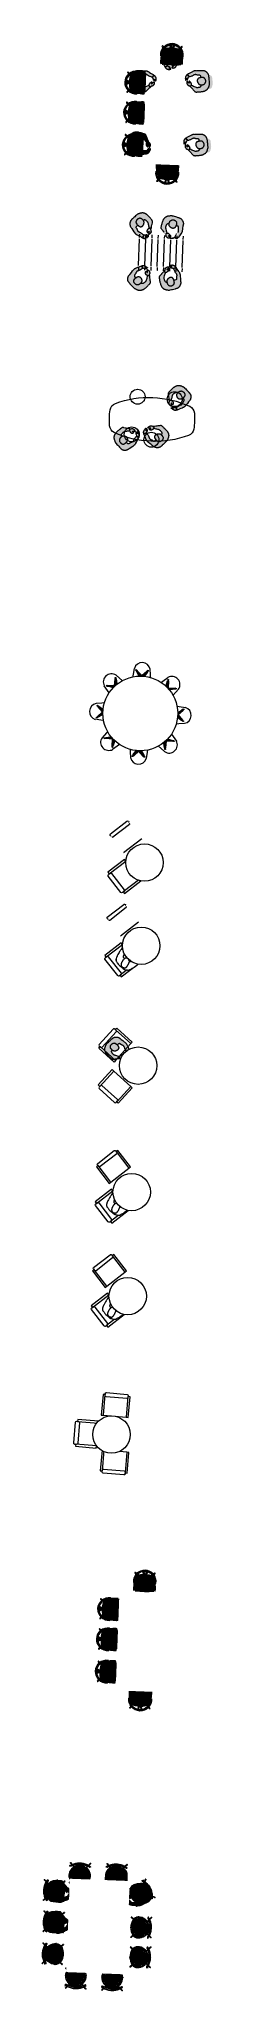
# Model space of a CAD drawing. Header units: millimetres. Extents: x 77934 to 82234, y 1754 to 48754.
import ezdxf

# ---------------------------------------------------------------- set-up
doc = ezdxf.new("R2010")
doc.units = ezdxf.units.MM
doc.header["$MEASUREMENT"] = 0
for name, color, linetype, lineweight in [('FURN-FREE', 1, 'Continuous', 0), ('PRES-FILL', 7, 'Continuous', 0), ('PRES-PEOP', 42, 'Continuous', 0)]:
    doc.layers.add(name, color=color, linetype=linetype, lineweight=lineweight)

# ---------------------------------------------------------------- blocks, each defined once
blk = doc.blocks.new('*U1')
at = {"layer": 'PRES-FILL', "linetype": 'ByBlock', "lineweight": -2}
h = blk.add_hatch(color=0, dxfattribs=at)
edge = h.paths.add_edge_path(flags=16)
edge.add_spline(control_points=[(-87, -291), (-89, -288), (-89, -283), (-89, -277)], knot_values=[0, 0, 0, 0, 1, 1, 1, 1], degree=3, periodic=0)
edge.add_spline(control_points=[(-89, -277), (-94, -264), (-102, -248), (-95, -248), (-88, -247), (-90, -264), (-89, -277)], knot_values=[0, 0, 0, 0, 0.509531, 0.509531, 0.509531, 1, 1, 1, 1], degree=3, periodic=0)
edge.add_spline(control_points=[(-89, -277), (-88, -283), (-86, -288), (-87, -291)], knot_values=[0, 0, 0, 0, 1, 1, 1, 1], degree=3, periodic=0)
edge.add_spline(control_points=[(-87, -291), (-86, -293), (-84, -293), (-82, -293), (-64, -287), (-45, -281), (-26, -274), (-4, -266), (18, -258), (41, -250), (62, -242), (84, -234), (102, -220), (117, -208), (130, -193), (143, -179), (163, -155), (183, -131), (203, -108), (213, -96), (224, -86), (234, -75), (247, -61), (255, -44), (260, -25), (269, 11), (269, 47), (253, 78), (241, 99), (227, 118), (212, 136), (198, 152), (184, 168), (171, 183), (154, 203), (137, 222), (120, 241), (107, 255), (88, 262), (71, 271), (49, 283), (28, 293), (3, 297), (-22, 302), (-45, 299), (-68, 291), (-91, 283), (-112, 274), (-130, 260), (-157, 239), (-183, 218), (-208, 195), (-226, 178), (-244, 160), (-260, 141), (-265, 135), (-270, 127), (-270, 120), (-269, 92), (-265, 65), (-263, 38), (-261, 9), (-260, -20), (-258, -48), (-258, -52), (-255, -55), (-254, -58), (-253, -62), (-253, -65), (-253, -69), (-254, -82), (-268, -92), (-268, -107), (-269, -125), (-262, -143), (-256, -158), (-248, -174), (-231, -189), (-215, -196), (-195, -205), (-228, -120), (-210, -123), (-201, -124), (-195, -153), (-182, -153), (-180, -153), (-176, -153), (-176, -151), (-175, -121), (-176, -84), (-192, -64), (-196, -58), (-202, -54), (-210, -52)], knot_values=[0, 0, 0, 0, 0.004098, 0.004098, 0.004098, 0.036354, 0.036354, 0.036354, 0.07573, 0.07573, 0.07573, 0.113201, 0.113201, 0.113201, 0.145266, 0.145266, 0.145266, 0.196552, 0.196552, 0.196552, 0.221625, 0.221625, 0.221625, 0.252365, 0.252365, 0.252365, 0.309173, 0.309173, 0.309173, 0.348127, 0.348127, 0.348127, 0.382965, 0.382965, 0.382965, 0.425054, 0.425054, 0.425054, 0.456865, 0.456865, 0.456865, 0.496842, 0.496842, 0.496842, 0.536467, 0.536467, 0.536467, 0.574696, 0.574696, 0.574696, 0.630228, 0.630228, 0.630228, 0.671879, 0.671879, 0.671879, 0.684675, 0.684675, 0.684675, 0.729775, 0.729775, 0.729775, 0.777357, 0.777357, 0.777357, 0.783126, 0.783126, 0.783126, 0.789055, 0.789055, 0.789055, 0.811446, 0.811446, 0.811446, 0.840448, 0.840448, 0.840448, 0.871083, 0.871083, 0.871083, 0.911485, 0.911485, 0.911485, 0.934486, 0.934486, 0.934486, 0.938181, 0.938181, 0.938181, 0.987094, 0.987094, 0.987094, 1, 1, 1, 1], degree=3, periodic=0)
edge.add_line((-210, -52), (-194, 0))
edge.add_spline(control_points=[(-194, 0), (-187, 23), (-180, 45), (-172, 68), (-163, 91), (-140, 108), (-119, 122), (-107, 130), (-96, 137), (-81, 137), (-68, 137), (-58, 134), (-50, 127)], knot_values=[0, 0, 0, 0, 0.324205, 0.324205, 0.324205, 0.66843, 0.66843, 0.66843, 0.855113, 0.855113, 0.855113, 1, 1, 1, 1], degree=3, periodic=0)
edge.add_line((-50, 127), (-43, 122))
edge.add_spline(control_points=[(-43, 122), (-53, 112), (-62, 101), (-66, 86), (-72, 67), (-71, 52), (-66, 32), (-61, 12), (-52, -4), (-40, -17), (-30, -28), (-16, -36), (4, -38), (21, -39), (33, -33), (46, -28), (56, -24), (64, -4), (73, -9), (78, -12), (80, -18), (83, -23), (90, -35), (105, -43), (104, -60), (103, -83), (82, -93), (72, -110), (63, -125), (57, -143), (46, -156), (28, -177), (-9, -177), (-34, -189), (-57, -201), (-80, -219), (-103, -230), (-126, -242), (-170, -203), (-184, -215), (-185, -216), (-186, -221), (-186, -224), (-184, -232), (-162, -244), (-165, -244), (-170, -245), (-190, -234), (-202, -232), (-207, -232), (-219, -228), (-217, -234), (-214, -244), (-208, -251), (-202, -257), (-185, -273), (-169, -290), (-141, -295), (-122, -299), (-104, -297), (-90, -294), (-88, -294), (-88, -293), (-87, -291)], knot_values=[0, 0, 0, 0, 0.044568, 0.044568, 0.044568, 0.101682, 0.101682, 0.101682, 0.159954, 0.159954, 0.159954, 0.212108, 0.212108, 0.212108, 0.25772, 0.25772, 0.25772, 0.292514, 0.292514, 0.292514, 0.310285, 0.310285, 0.310285, 0.355053, 0.355053, 0.355053, 0.417583, 0.417583, 0.417583, 0.47369, 0.47369, 0.47369, 0.564976, 0.564976, 0.564976, 0.649839, 0.649839, 0.649839, 0.736981, 0.736981, 0.736981, 0.746599, 0.746599, 0.746599, 0.777051, 0.777051, 0.777051, 0.817948, 0.817948, 0.817948, 0.83422, 0.83422, 0.83422, 0.863911, 0.863911, 0.863911, 0.939425, 0.939425, 0.939425, 0.993629, 0.993629, 0.993629, 1, 1, 1, 1], degree=3, periodic=0)
at = {"layer": 'PRES-PEOP', "color": 0, "linetype": 'ByBlock', "lineweight": -2, "flags": 128}
for points in [[(-250, -47), (-246, -46), (-242, -46), (-239, -45), (-231, -45), (-225, -45), (-220, -45), (-215, -46), (-212, -47), (-208, -48), (-206, -50), (-203, -51), (-202, -52), (-200, -53), (-198, -55), (-196, -57), (-195, -59), (-193, -61), (-192, -64), (-187, -76), (-183, -86), (-180, -95), (-178, -103), (-176, -110), (-174, -116), (-173, -121), (-173, -125), (-172, -129), (-172, -135), (-172, -139), (-173, -143), (-174, -147), (-176, -151), (-176, -151), (-176, -151), (-176, -152), (-176, -152), (-176, -152), (-177, -152), (-177, -152), (-177, -152), (-178, -152), (-178, -153), (-179, -153), (-179, -153), (-181, -153), (-181, -153), (-182, -153), (-183, -153), (-185, -153), (-186, -153), (-187, -153), (-188, -153), (-189, -152), (-190, -151), (-191, -150), (-193, -148), (-194, -147), (-195, -145), (-197, -142), (-200, -135), (-201, -133), (-202, -131), (-203, -129), (-204, -128), (-205, -127), (-206, -125), (-207, -124), (-208, -124), (-209, -123), (-210, -123), (-210, -123), (-212, -123), (-213, -123), (-214, -124), (-215, -125), (-216, -126), (-216, -128), (-216, -130), (-216, -132), (-216, -134), (-216, -138), (-216, -143), (-215, -147), (-214, -156), (-213, -164), (-211, -171), (-211, -176), (-210, -181), (-210, -185), (-210, -188), (-210, -190), (-210, -192), (-210, -193), (-210, -194), (-211, -195), (-211, -196), (-212, -196), (-213, -196), (-214, -196), (-215, -196), (-218, -195), (-220, -194), (-223, -192), (-225, -191), (-227, -189), (-232, -186), (-235, -183), (-238, -181), (-241, -178), (-243, -176), (-247, -172), (-250, -168), (-252, -166), (-254, -162), (-255, -160), (-256, -158), (-260, -146), (-262, -141), (-263, -137), (-265, -133), (-266, -127), (-267, -122), (-268, -118), (-268, -115), (-268, -111), (-268, -107), (-268, -104), (-267, -102), (-267, -100), (-266, -98), (-265, -96), (-264, -92), (-257, -81), (-256, -78), (-255, -76), (-254, -74), (-254, -71), (-253, -69), (-253, -67), (-253, -66), (-253, -65), (-253, -63), (-254, -62), (-254, -61), (-254, -60), (-254, -58), (-254, -57), (-255, -57), (-255, -56), (-255, -55), (-257, -52), (-257, -51), (-257, -50), (-258, -50), (-258, -49), (-258, -48), (-259, -27), (-261, 6), (-263, 38), (-264, 48), (-268, 83), (-268, 92), (-269, 106), (-270, 112), (-270, 120), (-270, 121), (-270, 122), (-269, 124), (-269, 125), (-269, 126), (-268, 128), (-268, 130), (-267, 131), (-266, 133), (-265, 135), (-264, 136), (-262, 139), (-260, 141), (-248, 155), (-238, 165), (-231, 173), (-219, 184), (-208, 195), (-189, 212), (-175, 224), (-164, 233), (-147, 247), (-130, 260), (-123, 265), (-117, 269), (-111, 272), (-106, 275), (-97, 279), (-90, 283), (-85, 285), (-77, 288), (-68, 291), (-59, 293), (-52, 295), (-45, 297), (-39, 298), (-34, 299), (-29, 299), (-21, 299), (-15, 299), (-11, 299), (-4, 298), (3, 297), (12, 295), (20, 293), (27, 291), (33, 289), (42, 285), (50, 282), (60, 277), (71, 271), (84, 265), (94, 260), (101, 256), (106, 252), (110, 250), (112, 248), (116, 244), (120, 241), (133, 226), (152, 205), (171, 183), (191, 160), (212, 136), (218, 129), (223, 123), (231, 112), (237, 104), (241, 98), (244, 93), (248, 86), (253, 78), (256, 72), (258, 66), (260, 61), (261, 55), (263, 51), (264, 41), (265, 33), (266, 26), (266, 20), (265, 8), (265, 0), (264, -6), (262, -16), (260, -25), (258, -32), (256, -38), (254, -43), (252, -47), (250, -51), (249, -54), (245, -60), (243, -64), (241, -67), (238, -71), (234, -75), (227, -83), (215, -95), (209, -102), (203, -108), (173, -143), (143, -179), (133, -190), (126, -198), (120, -204), (116, -208), (113, -211), (107, -216), (102, -220), (99, -223), (95, -225), (89, -229), (83, -232), (78, -235), (69, -239), (62, -242), (41, -250), (7, -262), (-26, -274), (-40, -279), (-61, -286), (-82, -293), (-83, -293), (-84, -293), (-85, -293), (-86, -292), (-87, -291), (-87, -290), (-88, -290), (-88, -288), (-88, -287), (-89, -286), (-89, -283), (-89, -281), (-89, -278), (-89, -273), (-89, -268), (-89, -264), (-89, -260), (-89, -258), (-89, -255), (-89, -254), (-90, -252), (-90, -251), (-91, -250), (-91, -249), (-92, -248), (-92, -248), (-93, -248), (-94, -248), (-95, -248), (-96, -248), (-97, -248), (-98, -249), (-98, -250), (-98, -251), (-98, -252), (-98, -253), (-98, -254), (-98, -255), (-97, -258), (-96, -260), (-95, -263), (-93, -268), (-90, -277), (-89, -280), (-88, -283), (-87, -285), (-87, -286), (-87, -288), (-87, -289), (-87, -290), (-87, -291), (-87, -292), (-88, -293), (-88, -293), (-89, -294), (-90, -294), (-96, -295), (-101, -296), (-106, -296), (-110, -297), (-114, -297), (-121, -297), (-126, -297), (-130, -297), (-136, -296), (-139, -296), (-141, -295), (-146, -294), (-150, -293), (-154, -292), (-161, -289), (-167, -286), (-171, -283), (-176, -280), (-179, -278), (-185, -273), (-190, -270), (-196, -264), (-202, -257), (-203, -256), (-205, -253), (-207, -250), (-209, -248), (-211, -246), (-212, -244), (-213, -243), (-214, -242), (-215, -241), (-215, -240), (-216, -238), (-217, -237), (-217, -236), (-217, -235), (-217, -234), (-217, -234), (-217, -233), (-217, -233), (-217, -233), (-217, -233), (-217, -233), (-216, -232), (-216, -232), (-215, -232), (-214, -232), (-214, -232), (-213, -232), (-212, -232), (-210, -231), (-209, -232), (-207, -232), (-206, -232), (-205, -232), (-204, -232), (-203, -232), (-203, -232), (-202, -232), (-200, -233), (-198, -234), (-196, -234), (-191, -236), (-184, -239), (-178, -241), (-176, -241), (-173, -242), (-171, -243), (-169, -243), (-168, -244), (-167, -244), (-165, -244), (-165, -244), (-165, -244), (-164, -244), (-164, -244), (-164, -244), (-165, -243), (-165, -243), (-165, -243), (-166, -242), (-166, -242), (-167, -241), (-168, -240), (-169, -239), (-170, -238), (-172, -236), (-176, -233), (-179, -230), (-180, -229), (-182, -228), (-183, -227), (-184, -226), (-185, -225), (-185, -225), (-186, -224), (-186, -224), (-186, -224), (-186, -223), (-186, -223), (-186, -223), (-186, -222), (-186, -222), (-186, -221), (-186, -221), (-186, -220), (-186, -219), (-186, -218), (-186, -218), (-185, -217), (-185, -217), (-185, -217), (-185, -216), (-185, -216), (-185, -216), (-184, -215), (-184, -215), (-184, -215), (-182, -214), (-180, -214), (-179, -214), (-177, -214), (-173, -214), (-169, -215), (-165, -216), (-162, -217), (-154, -220), (-141, -226), (-136, -228), (-131, -229), (-127, -231), (-124, -231), (-121, -232), (-116, -233), (-113, -233), (-110, -232), (-106, -232), (-105, -231), (-103, -230), (-94, -226), (-87, -221), (-74, -213), (-54, -201), (-44, -195), (-34, -189), (-29, -187), (-24, -185), (-15, -182), (1, -178), (14, -174), (18, -173), (22, -171), (29, -168), (33, -166), (37, -164), (41, -160), (44, -158), (46, -156), (48, -153), (50, -151), (53, -146), (56, -142), (58, -138), (61, -131), (66, -120), (69, -115), (72, -110), (74, -106), (76, -104), (80, -99), (88, -90), (91, -87), (93, -84), (95, -82), (97, -79), (98, -77), (100, -73), (102, -70), (103, -68), (103, -64), (104, -62), (104, -60), (104, -58), (104, -57), (104, -55), (103, -52), (103, -50), (102, -48), (101, -47), (100, -45), (98, -42), (96, -40), (93, -36), (88, -30), (85, -26), (83, -23), (82, -21), (80, -18), (78, -15), (78, -14), (77, -13), (76, -12), (75, -11), (75, -11), (74, -10), (73, -9), (73, -9), (72, -9), (71, -9), (70, -9), (70, -9), (69, -9), (68, -9), (67, -9), (66, -10), (65, -11), (64, -12), (63, -13), (61, -15), (57, -19), (54, -22), (52, -23), (51, -25), (50, -26), (49, -26), (47, -27), (46, -28), (36, -31), (32, -33), (29, -34), (23, -35), (18, -36), (15, -37), (12, -37), (8, -38), (4, -38), (1, -38), (-2, -37), (-5, -37), (-8, -36), (-10, -36), (-15, -34), (-18, -33), (-22, -31), (-24, -30), (-27, -29), (-30, -26), (-33, -24), (-35, -22), (-38, -19), (-40, -17), (-45, -11), (-48, -7), (-51, -2), (-53, 1), (-55, 5), (-57, 8), (-60, 14), (-61, 18), (-63, 22), (-64, 27), (-66, 32), (-67, 36), (-68, 43), (-69, 48), (-69, 53), (-70, 57), (-70, 61), (-70, 64), (-69, 70), (-69, 74), (-68, 77), (-67, 82), (-66, 86), (-65, 89), (-65, 91), (-64, 94), (-62, 98), (-60, 101), (-58, 104), (-56, 107), (-53, 111), (-50, 114), (-46, 119), (-42, 123), (-37, 128), (-32, 133), (-28, 136), (-25, 140), (-21, 142), (-18, 144), (-16, 146), (-11, 149), (-7, 151), (-3, 153), (1, 155), (7, 157), (11, 158), (14, 159), (17, 159), (21, 160), (26, 160), (31, 161), (35, 161), (39, 160), (45, 160), (50, 159), (53, 158), (58, 157), (63, 156), (67, 154), (71, 153), (74, 151), (78, 149), (81, 148), (86, 144), (90, 141), (94, 137), (97, 134), (100, 131), (102, 129), (105, 124), (108, 120), (110, 117), (112, 112), (114, 106), (117, 96), (120, 88), (122, 80), (123, 74), (124, 68), (124, 64), (124, 60), (124, 56), (123, 53), (123, 51), (122, 46), (120, 43), (119, 41), (117, 38), (115, 35), (106, 24), (91, 8), (76, -8)], [(-210, -52), (-202, -26), (-194, 0), (-189, 17), (-180, 42), (-172, 68), (-170, 72), (-168, 76), (-166, 79), (-164, 83), (-162, 85), (-157, 91), (-153, 95), (-149, 99), (-142, 105), (-137, 109), (-128, 116), (-119, 122), (-114, 125), (-110, 127), (-107, 129), (-104, 131), (-101, 132), (-99, 133), (-97, 134), (-93, 135), (-90, 136), (-88, 136), (-84, 137), (-81, 137), (-78, 137), (-76, 137), (-74, 137), (-73, 137), (-69, 136), (-67, 135), (-64, 135), (-63, 134), (-61, 133), (-58, 132), (-56, 131), (-54, 130), (-52, 129), (-50, 127), (-47, 125), (-43, 122)]]:
    blk.add_lwpolyline(points, dxfattribs=at)
blk = doc.blocks.new('*U2')
at = {"color": 0, "linetype": 'ByBlock', "lineweight": -2}
blk.add_wipeout([(-661, 376), (688, 324), (661, -376), (-688, -324)], dxfattribs=at)
blk.add_wipeout([(-612, 349), (637, 301), (612, -349), (-637, -301)], dxfattribs=at)
for p, q in [((-537, -304), (-512, 345)), ((-511, 370), (-508, 450)), ((-387, -310), (-362, 339)), ((-361, 364), (-358, 444)), ((-237, -316), (-212, 333)), ((-211, 358), (-208, 438)), ((-87, -322), (-62, 328)), ((-61, 353), (-58, 433)), ((62, -328), (87, 322)), ((88, 347), (92, 427)), ((212, -333), (237, 316)), ((238, 341), (241, 421)), ((362, -339), (387, 310)), ((388, 335), (391, 415)), ((-538, -329), (-541, -409)), ((-388, -335), (-391, -415)), ((-238, -341), (-241, -421)), ((-88, -347), (-92, -427)), ((61, -353), (58, -433)), ((211, -358), (208, -438)), ((361, -364), (358, -444)), ((511, -370), (508, -450))]:
    blk.add_line(p, q, dxfattribs=at)
for points in [[(-221, 439), (-196, 438), (-193, 518), (-218, 519)], [(79, 427), (104, 426), (107, 506), (82, 507)], [(379, 416), (404, 415), (407, 495), (382, 496)], [(-554, -409), (-529, -410), (-532, -490), (-557, -489)], [(-104, -426), (-79, -427), (-82, -507), (-107, -506)], [(196, -438), (221, -439), (218, -519), (193, -518)]]:
    blk.add_wipeout(points, dxfattribs=at)
for points in [[(529, 410), (554, 409), (557, 489), (532, 490)], [(-404, -415), (-379, -416), (-382, -496), (-407, -495)]]:
    blk.add_wipeout(points, dxfattribs=at)
for p, q in [((512, -345), (537, 304)), ((538, 329), (541, 409))]:
    blk.add_line(p, q, dxfattribs=at)
blk = doc.blocks.new('*U3')
at = {"layer": 'PRES-FILL', "linetype": 'ByBlock', "lineweight": -2, "extrusion": (0, 0, -1)}
h = blk.add_hatch(color=0, dxfattribs=at)
edge = h.paths.add_edge_path(flags=16)
edge.add_spline(control_points=[(87, -291), (89, -288), (89, -283), (89, -277)], knot_values=[0, 0, 0, 0, 1, 1, 1, 1], degree=3, periodic=0)
edge.add_spline(control_points=[(89, -277), (94, -264), (102, -248), (95, -248), (88, -247), (90, -264), (89, -277)], knot_values=[0, 0, 0, 0, 0.509531, 0.509531, 0.509531, 1, 1, 1, 1], degree=3, periodic=0)
edge.add_spline(control_points=[(89, -277), (88, -283), (86, -288), (87, -291)], knot_values=[0, 0, 0, 0, 1, 1, 1, 1], degree=3, periodic=0)
edge.add_spline(control_points=[(87, -291), (86, -293), (84, -293), (82, -293), (64, -287), (45, -281), (26, -274), (4, -266), (-18, -258), (-41, -250), (-62, -242), (-84, -234), (-102, -220), (-117, -208), (-130, -193), (-143, -179), (-163, -155), (-183, -131), (-203, -108), (-213, -96), (-224, -86), (-234, -75), (-247, -61), (-255, -44), (-260, -25), (-269, 11), (-269, 47), (-253, 78), (-241, 99), (-227, 118), (-212, 136), (-198, 152), (-184, 168), (-171, 183), (-154, 203), (-137, 222), (-120, 241), (-107, 255), (-88, 262), (-71, 271), (-49, 283), (-28, 293), (-3, 297), (22, 302), (45, 299), (68, 291), (91, 283), (112, 274), (130, 260), (157, 239), (183, 218), (208, 195), (226, 178), (244, 160), (260, 141), (265, 135), (270, 127), (270, 120), (269, 92), (265, 65), (263, 38), (261, 9), (260, -20), (258, -48), (258, -52), (255, -55), (254, -58), (253, -62), (253, -65), (253, -69), (254, -82), (268, -92), (268, -107), (269, -125), (262, -143), (256, -158), (248, -174), (231, -189), (215, -196), (195, -205), (228, -120), (210, -123), (201, -124), (195, -153), (182, -153), (180, -153), (176, -153), (176, -151), (175, -121), (176, -84), (192, -64), (196, -58), (202, -54), (210, -52)], knot_values=[0, 0, 0, 0, 0.004098, 0.004098, 0.004098, 0.036354, 0.036354, 0.036354, 0.07573, 0.07573, 0.07573, 0.113201, 0.113201, 0.113201, 0.145266, 0.145266, 0.145266, 0.196552, 0.196552, 0.196552, 0.221625, 0.221625, 0.221625, 0.252365, 0.252365, 0.252365, 0.309173, 0.309173, 0.309173, 0.348127, 0.348127, 0.348127, 0.382965, 0.382965, 0.382965, 0.425054, 0.425054, 0.425054, 0.456865, 0.456865, 0.456865, 0.496842, 0.496842, 0.496842, 0.536467, 0.536467, 0.536467, 0.574696, 0.574696, 0.574696, 0.630228, 0.630228, 0.630228, 0.671879, 0.671879, 0.671879, 0.684675, 0.684675, 0.684675, 0.729775, 0.729775, 0.729775, 0.777357, 0.777357, 0.777357, 0.783126, 0.783126, 0.783126, 0.789055, 0.789055, 0.789055, 0.811446, 0.811446, 0.811446, 0.840448, 0.840448, 0.840448, 0.871083, 0.871083, 0.871083, 0.911485, 0.911485, 0.911485, 0.934486, 0.934486, 0.934486, 0.938181, 0.938181, 0.938181, 0.987094, 0.987094, 0.987094, 1, 1, 1, 1], degree=3, periodic=0)
edge.add_line((210, -52), (194, 0))
edge.add_spline(control_points=[(194, 0), (187, 23), (180, 45), (172, 68), (163, 91), (140, 108), (119, 122), (107, 130), (96, 137), (81, 137), (68, 137), (58, 134), (50, 127)], knot_values=[0, 0, 0, 0, 0.324205, 0.324205, 0.324205, 0.66843, 0.66843, 0.66843, 0.855113, 0.855113, 0.855113, 1, 1, 1, 1], degree=3, periodic=0)
edge.add_line((50, 127), (43, 122))
edge.add_spline(control_points=[(43, 122), (53, 112), (62, 101), (66, 86), (72, 67), (71, 52), (66, 32), (61, 12), (52, -4), (40, -17), (30, -28), (16, -36), (-4, -38), (-21, -39), (-33, -33), (-46, -28), (-56, -24), (-64, -4), (-73, -9), (-78, -12), (-80, -18), (-83, -23), (-90, -35), (-105, -43), (-104, -60), (-103, -83), (-82, -93), (-72, -110), (-63, -125), (-57, -143), (-46, -156), (-28, -177), (9, -177), (34, -189), (57, -201), (80, -219), (103, -230), (126, -242), (170, -203), (184, -215), (185, -216), (186, -221), (186, -224), (184, -232), (162, -244), (165, -244), (170, -245), (190, -234), (202, -232), (207, -232), (219, -228), (217, -234), (214, -244), (208, -251), (202, -257), (185, -273), (169, -290), (141, -295), (122, -299), (104, -297), (90, -294), (88, -294), (88, -293), (87, -291)], knot_values=[0, 0, 0, 0, 0.044568, 0.044568, 0.044568, 0.101682, 0.101682, 0.101682, 0.159954, 0.159954, 0.159954, 0.212108, 0.212108, 0.212108, 0.25772, 0.25772, 0.25772, 0.292514, 0.292514, 0.292514, 0.310285, 0.310285, 0.310285, 0.355053, 0.355053, 0.355053, 0.417583, 0.417583, 0.417583, 0.47369, 0.47369, 0.47369, 0.564976, 0.564976, 0.564976, 0.649839, 0.649839, 0.649839, 0.736981, 0.736981, 0.736981, 0.746599, 0.746599, 0.746599, 0.777051, 0.777051, 0.777051, 0.817948, 0.817948, 0.817948, 0.83422, 0.83422, 0.83422, 0.863911, 0.863911, 0.863911, 0.939425, 0.939425, 0.939425, 0.993629, 0.993629, 0.993629, 1, 1, 1, 1], degree=3, periodic=0)
at = {"layer": 'PRES-PEOP', "color": 0, "linetype": 'ByBlock', "lineweight": -2, "extrusion": (0, 0, -1), "flags": 128}
for points in [[(250, -47), (246, -46), (243, -46), (240, -46), (237, -46), (234, -46), (228, -47), (224, -48), (219, -49), (216, -50), (213, -51), (207, -54), (203, -56), (200, -58), (196, -61), (192, -64), (187, -68), (183, -72), (180, -77), (176, -81), (174, -86), (172, -90), (170, -94), (168, -98), (167, -102), (165, -109), (164, -115), (164, -120), (164, -125), (164, -129), (165, -132), (165, -135), (167, -140), (169, -143), (170, -145), (173, -148), (176, -151), (176, -151), (176, -152), (177, -152), (177, -152), (178, -152), (178, -152), (179, -153), (179, -153), (180, -153), (180, -153), (181, -153), (181, -153), (182, -153), (183, -153), (184, -153), (185, -153), (186, -152), (187, -152), (188, -151), (189, -150), (191, -148), (192, -147), (193, -145), (195, -141), (199, -135), (201, -133), (202, -131), (203, -129), (204, -128), (205, -127), (206, -125), (207, -124), (208, -124), (209, -123), (210, -123), (210, -123), (212, -123), (213, -123), (214, -124), (215, -126), (215, -127), (216, -129), (216, -131), (216, -133), (216, -135), (216, -139), (216, -144), (216, -148), (215, -157), (214, -165), (213, -172), (213, -178), (212, -182), (212, -186), (212, -189), (212, -191), (212, -193), (212, -194), (212, -195), (213, -196), (213, -196), (213, -197), (214, -196), (215, -196), (217, -195), (219, -193), (221, -192), (223, -190), (225, -189), (229, -186), (233, -183), (236, -181), (239, -178), (242, -176), (246, -172), (249, -169), (251, -166), (252, -164), (254, -161), (256, -158), (258, -151), (261, -146), (262, -141), (264, -136), (265, -133), (266, -129), (267, -124), (268, -120), (268, -116), (268, -111), (268, -107), (268, -104), (267, -102), (267, -100), (266, -98), (264, -94), (258, -82), (256, -79), (255, -76), (255, -74), (254, -72), (254, -70), (253, -69), (253, -67), (253, -66), (253, -65), (253, -64), (253, -63), (254, -62), (254, -61), (254, -59), (254, -58), (254, -57), (255, -57), (255, -56), (255, -55), (256, -54), (257, -52), (257, -51), (257, -51), (258, -50), (258, -49), (258, -49), (258, -48), (259, -27), (261, 6), (263, 38), (265, 58), (268, 89), (269, 104), (270, 120), (270, 121), (270, 122), (270, 124), (269, 125), (269, 126), (268, 128), (268, 129), (267, 131), (266, 132), (265, 134), (264, 136), (262, 138), (260, 141), (254, 148), (248, 155), (243, 160), (235, 169), (228, 176), (218, 185), (208, 195), (189, 212), (175, 224), (164, 233), (147, 247), (130, 260), (123, 265), (117, 269), (111, 272), (106, 275), (97, 279), (91, 283), (85, 285), (77, 288), (68, 291), (59, 293), (51, 296), (44, 297), (38, 298), (33, 299), (28, 299), (20, 299), (14, 299), (10, 299), (3, 298), (-3, 297), (-12, 295), (-19, 293), (-26, 291), (-32, 289), (-42, 285), (-49, 282), (-60, 277), (-71, 271), (-84, 265), (-94, 260), (-101, 256), (-106, 252), (-110, 250), (-112, 248), (-116, 244), (-120, 241), (-133, 226), (-152, 205), (-171, 183), (-191, 160), (-212, 136), (-218, 129), (-222, 123), (-231, 113), (-236, 105), (-241, 98), (-244, 93), (-248, 86), (-253, 78), (-256, 72), (-258, 66), (-260, 60), (-262, 55), (-263, 50), (-265, 40), (-266, 32), (-266, 24), (-266, 18), (-266, 12), (-265, 3), (-264, -4), (-262, -15), (-260, -25), (-258, -31), (-256, -37), (-254, -42), (-252, -46), (-250, -50), (-247, -57), (-244, -61), (-242, -65), (-238, -70), (-234, -75), (-230, -79), (-224, -86), (-213, -97), (-208, -102), (-203, -108), (-173, -143), (-143, -179), (-133, -190), (-126, -198), (-120, -204), (-116, -208), (-113, -211), (-107, -216), (-102, -220), (-99, -223), (-95, -225), (-89, -229), (-83, -232), (-78, -235), (-69, -239), (-62, -242), (-41, -250), (-7, -262), (26, -274), (40, -279), (61, -286), (82, -293), (83, -293), (84, -293), (86, -293), (86, -292), (87, -291), (88, -290), (89, -289), (89, -288), (90, -287), (90, -286), (91, -283), (91, -280), (92, -278), (92, -272), (93, -267), (93, -263), (93, -260), (93, -257), (93, -255), (93, -253), (94, -252), (94, -251), (94, -250), (94, -249), (94, -248), (94, -248), (94, -248), (95, -247), (95, -248), (95, -248), (95, -249), (95, -249), (95, -250), (95, -251), (95, -252), (95, -253), (94, -256), (93, -258), (92, -261), (90, -266), (89, -270), (88, -274), (87, -278), (86, -281), (86, -283), (86, -285), (86, -287), (86, -288), (86, -289), (86, -290), (87, -291), (87, -292), (88, -293), (89, -293), (90, -294), (93, -295), (99, -296), (104, -297), (109, -298), (113, -298), (117, -299), (120, -299), (123, -299), (128, -299), (131, -298), (134, -298), (138, -297), (141, -295), (149, -292), (156, -288), (162, -285), (167, -282), (176, -277), (182, -272), (187, -269), (194, -263), (202, -257), (202, -256), (204, -255), (206, -254), (207, -252), (210, -250), (213, -247), (215, -245), (216, -244), (217, -244), (217, -243), (218, -241), (219, -240), (220, -239), (220, -238), (220, -238), (220, -237), (220, -237), (220, -236), (220, -235), (219, -235), (219, -235), (218, -234), (217, -234), (216, -233), (216, -233), (215, -233), (213, -233), (212, -232), (211, -232), (209, -232), (208, -232), (206, -232), (204, -232), (202, -232), (200, -233), (198, -233), (196, -234), (194, -235), (190, -236), (184, -239), (179, -241), (176, -243), (173, -244), (171, -244), (170, -244), (168, -244), (165, -244), (165, -244), (164, -244), (164, -244), (163, -244), (163, -243), (163, -243), (164, -243), (164, -242), (164, -242), (165, -242), (165, -241), (166, -240), (167, -239), (169, -239), (170, -238), (172, -236), (177, -233), (178, -232), (180, -231), (181, -230), (182, -229), (183, -229), (184, -227), (184, -227), (185, -226), (185, -225), (186, -224), (186, -224), (186, -224), (186, -223), (186, -223), (186, -222), (186, -221), (186, -220), (186, -219), (186, -219), (186, -218), (186, -218), (186, -217), (185, -217), (185, -217), (185, -216), (185, -216), (185, -216), (184, -215), (184, -215), (182, -214), (179, -213), (177, -213), (175, -212), (173, -212), (168, -212), (164, -213), (160, -214), (157, -216), (129, -229), (125, -230), (122, -231), (120, -232), (115, -232), (112, -232), (110, -232), (106, -232), (105, -231), (103, -230), (94, -226), (87, -221), (74, -213), (54, -200), (44, -195), (34, -189), (29, -187), (24, -185), (15, -182), (-1, -178), (-14, -174), (-18, -173), (-22, -171), (-29, -169), (-33, -166), (-37, -164), (-41, -160), (-44, -158), (-46, -156), (-48, -153), (-50, -151), (-52, -148), (-54, -144), (-57, -139), (-61, -132), (-66, -121), (-69, -115), (-72, -110), (-74, -106), (-76, -104), (-80, -98), (-88, -89), (-91, -85), (-93, -82), (-95, -79), (-97, -77), (-100, -73), (-101, -70), (-102, -67), (-103, -65), (-104, -63), (-104, -60), (-104, -59), (-104, -57), (-103, -54), (-103, -53), (-102, -51), (-101, -49), (-101, -47), (-99, -44), (-83, -23), (-78, -16), (-77, -14), (-76, -13), (-76, -12), (-74, -11), (-74, -10), (-73, -9), (-73, -9), (-72, -8), (-71, -8), (-71, -8), (-70, -8), (-70, -8), (-69, -8), (-68, -9), (-67, -9), (-66, -10), (-65, -11), (-64, -12), (-63, -13), (-61, -15), (-57, -19), (-55, -22), (-52, -24), (-51, -25), (-50, -26), (-49, -26), (-47, -27), (-46, -28), (-36, -31), (-28, -34), (-22, -35), (-17, -36), (-14, -37), (-11, -37), (-8, -38), (-4, -38), (-1, -38), (2, -37), (4, -37), (6, -37), (11, -35), (15, -34), (18, -33), (21, -31), (23, -30), (26, -29), (29, -26), (32, -24), (36, -20), (40, -17), (43, -14), (46, -11), (48, -9), (49, -6), (53, -2), (55, 2), (57, 6), (58, 9), (60, 15), (62, 19), (64, 25), (66, 32), (67, 39), (69, 45), (69, 51), (70, 55), (70, 59), (70, 63), (70, 66), (70, 71), (69, 75), (68, 78), (67, 82), (66, 86), (65, 89), (63, 93), (61, 97), (60, 101), (58, 104), (56, 106), (53, 111), (51, 114), (47, 118), (42, 123), (39, 126), (34, 131), (30, 135), (25, 138), (22, 141), (15, 145), (10, 148), (6, 151), (0, 154), (-7, 157), (-10, 158), (-13, 159), (-17, 160), (-20, 161), (-22, 161), (-28, 162), (-32, 162), (-36, 162), (-40, 162), (-43, 161), (-48, 161), (-52, 160), (-55, 159), (-59, 157), (-63, 156), (-67, 154), (-71, 152), (-77, 148), (-83, 144), (-87, 140), (-91, 137), (-94, 133), (-97, 131), (-102, 125), (-105, 121), (-107, 117), (-111, 112), (-114, 106), (-116, 102), (-118, 98), (-120, 93), (-121, 89), (-122, 86), (-123, 82), (-124, 76), (-125, 70), (-125, 65), (-125, 61), (-125, 57), (-124, 54), (-124, 51), (-122, 47), (-121, 44), (-120, 41), (-117, 38), (-115, 35), (-96, 13), (-86, 3), (-76, -8)], [(210, -52), (202, -26), (194, 0), (189, 17), (180, 42), (176, 55), (172, 68), (170, 72), (168, 76), (166, 79), (164, 83), (162, 86), (157, 91), (153, 95), (150, 99), (146, 102), (140, 107), (135, 111), (127, 116), (119, 122), (114, 125), (110, 127), (106, 129), (103, 131), (100, 132), (98, 133), (94, 135), (90, 136), (88, 136), (84, 137), (81, 137), (79, 137), (77, 137), (75, 137), (72, 136), (69, 136), (66, 135), (64, 134), (62, 134), (59, 133), (57, 131), (55, 130), (52, 129), (50, 127), (47, 125), (43, 122)]]:
    blk.add_lwpolyline(points, dxfattribs=at)
blk = doc.blocks.new('*U4')
at = {"color": 0, "linetype": 'ByBlock', "lineweight": -2}
for p, q in [((-250, 275), (-225, 275)), ((275, 275), (275, -275))]:
    blk.add_line(p, q, dxfattribs=at)
at = {"color": 0, "linetype": 'ByBlock', "lineweight": -2, "flags": 128}
for points in [[(-275, 250), (-275, -250)], [(-175, -250), (-175, 250)], [(-250, -275), (-200, -275)]]:
    blk.add_lwpolyline(points, dxfattribs=at)
for points in [[(-225, 325), (275, 325), (275, 275), (-225, 275), (-225, 325)], [(-225, -275), (275, -275), (275, -325), (-225, -325), (-225, -275)]]:
    blk.add_lwpolyline(points, close=True, dxfattribs=at)
at = {"color": 0, "linetype": 'ByBlock', "lineweight": -2}
for centre, start, end in [((-250, 250), 90, 180), ((-200, 250), 360, 90), ((-250, -250), 180, 270), ((-200, -250), 270, 360)]:
    blk.add_arc(centre, 25, start, end, dxfattribs=at)
blk = doc.blocks.new('*U5')
at = {"color": 0, "linetype": 'ByBlock', "lineweight": -2}
for p, q in [((-250, 275), (-225, 275)), ((275, 275), (275, -275))]:
    blk.add_line(p, q, dxfattribs=at)
at = {"color": 0, "linetype": 'ByBlock', "lineweight": -2, "flags": 128}
for points in [[(-275, 250), (-275, -250)], [(-175, -250), (-175, 250)], [(-250, -275), (-200, -275)]]:
    blk.add_lwpolyline(points, dxfattribs=at)
for points in [[(-225, 325), (275, 325), (275, 275), (-225, 275), (-225, 325)], [(-225, -275), (275, -275), (275, -325), (-225, -325), (-225, -275)]]:
    blk.add_lwpolyline(points, close=True, dxfattribs=at)
at = {"color": 0, "linetype": 'ByBlock', "lineweight": -2}
for centre, start, end in [((-250, 250), 90, 180), ((-200, 250), 360, 90), ((-250, -250), 180, 270), ((-200, -250), 270, 360)]:
    blk.add_arc(centre, 25, start, end, dxfattribs=at)
blk = doc.blocks.new('*U6')
at = {"color": 0, "linetype": 'ByBlock', "lineweight": -2}
for p, q in [((-250, 275), (-225, 275)), ((275, 275), (275, -275))]:
    blk.add_line(p, q, dxfattribs=at)
at = {"color": 0, "linetype": 'ByBlock', "lineweight": -2, "extrusion": (0, 0, -1), "flags": 128}
for points in [[(275, 250), (275, -250)], [(175, -250), (175, 250)], [(250, -275), (200, -275)]]:
    blk.add_lwpolyline(points, dxfattribs=at)
for points in [[(225, 325), (-275, 325), (-275, 275), (225, 275), (225, 325)], [(225, -275), (-275, -275), (-275, -325), (225, -325), (225, -275)]]:
    blk.add_lwpolyline(points, close=True, dxfattribs=at)
at = {"color": 0, "linetype": 'ByBlock', "lineweight": -2}
for centre, start, end in [((-250, 250), 90, 180), ((-200, 250), 360, 90), ((-250, -250), 180, 270), ((-200, -250), 270, 360)]:
    blk.add_arc(centre, 25, start, end, dxfattribs=at)
blk = doc.blocks.new('*U7')
at = {"color": 0, "linetype": 'ByBlock', "lineweight": -2}
for p, q in [((-250, 275), (-225, 275)), ((275, 275), (275, -275))]:
    blk.add_line(p, q, dxfattribs=at)
at = {"color": 0, "linetype": 'ByBlock', "lineweight": -2, "extrusion": (0, 0, -1), "flags": 128}
for points in [[(275, 250), (275, -250)], [(175, -250), (175, 250)], [(250, -275), (200, -275)]]:
    blk.add_lwpolyline(points, dxfattribs=at)
for points in [[(225, 325), (-275, 325), (-275, 275), (225, 275), (225, 325)], [(225, -275), (-275, -275), (-275, -325), (225, -325), (225, -275)]]:
    blk.add_lwpolyline(points, close=True, dxfattribs=at)
at = {"color": 0, "linetype": 'ByBlock', "lineweight": -2}
for centre, start, end in [((-250, 250), 90, 180), ((-200, 250), 360, 90), ((-250, -250), 180, 270), ((-200, -250), 270, 360)]:
    blk.add_arc(centre, 25, start, end, dxfattribs=at)
blk = doc.blocks.new('*U8')
at = {"color": 0, "linetype": 'ByBlock', "lineweight": -2}
for p, q in [((-250, 275), (-225, 275)), ((275, 275), (275, -275))]:
    blk.add_line(p, q, dxfattribs=at)
at = {"color": 0, "linetype": 'ByBlock', "lineweight": -2, "extrusion": (0, 0, -1), "flags": 128}
for points in [[(275, 250), (275, -250)], [(175, -250), (175, 250)], [(250, -275), (200, -275)]]:
    blk.add_lwpolyline(points, dxfattribs=at)
for points in [[(225, 325), (-275, 325), (-275, 275), (225, 275), (225, 325)], [(225, -275), (-275, -275), (-275, -325), (225, -325), (225, -275)]]:
    blk.add_lwpolyline(points, close=True, dxfattribs=at)
at = {"color": 0, "linetype": 'ByBlock', "lineweight": -2}
for centre, start, end in [((-250, 250), 90, 180), ((-200, 250), 360, 90), ((-250, -250), 180, 270), ((-200, -250), 270, 360)]:
    blk.add_arc(centre, 25, start, end, dxfattribs=at)
blk = doc.blocks.new('*U9')
at = {"color": 0, "linetype": 'ByBlock', "lineweight": -2}
for p, q in [((-250, 275), (-225, 275)), ((275, 275), (275, -275))]:
    blk.add_line(p, q, dxfattribs=at)
at = {"color": 0, "linetype": 'ByBlock', "lineweight": -2, "extrusion": (0, 0, -1), "flags": 128}
for points in [[(275, 250), (275, -250)], [(175, -250), (175, 250)], [(250, -275), (200, -275)]]:
    blk.add_lwpolyline(points, dxfattribs=at)
for points in [[(225, 325), (-275, 325), (-275, 275), (225, 275), (225, 325)], [(225, -275), (-275, -275), (-275, -325), (225, -325), (225, -275)]]:
    blk.add_lwpolyline(points, close=True, dxfattribs=at)
at = {"color": 0, "linetype": 'ByBlock', "lineweight": -2}
for centre, start, end in [((-250, 250), 90, 180), ((-200, 250), 360, 90), ((-250, -250), 180, 270), ((-200, -250), 270, 360)]:
    blk.add_arc(centre, 25, start, end, dxfattribs=at)
blk = doc.blocks.new('*U10')
at = {"color": 0, "linetype": 'ByBlock', "lineweight": -2}
for p, q in [((-250, 275), (-225, 275)), ((275, 275), (275, -275))]:
    blk.add_line(p, q, dxfattribs=at)
at = {"color": 0, "linetype": 'ByBlock', "lineweight": -2, "extrusion": (0, 0, -1), "flags": 128}
for points in [[(275, 250), (275, -250)], [(175, -250), (175, 250)], [(250, -275), (200, -275)]]:
    blk.add_lwpolyline(points, dxfattribs=at)
for points in [[(225, 325), (-275, 325), (-275, 275), (225, 275), (225, 325)], [(225, -275), (-275, -275), (-275, -325), (225, -325), (225, -275)]]:
    blk.add_lwpolyline(points, close=True, dxfattribs=at)
at = {"color": 0, "linetype": 'ByBlock', "lineweight": -2}
for centre, start, end in [((-250, 250), 90, 180), ((-200, 250), 360, 90), ((-250, -250), 180, 270), ((-200, -250), 270, 360)]:
    blk.add_arc(centre, 25, start, end, dxfattribs=at)
blk = doc.blocks.new('ANT')
at = {"color": 0, "linetype": 'ByBlock', "lineweight": -2}
for p, q in [((-237, 198), (-238, 197)), ((-231, 252), (-231, 252)), ((-231, 244), (-193, 203)), ((-222, 252), (-182, 209)), ((-170, 178), (-139, 145)), ((-158, 182), (-130, 152)), ((182, 175), (153, 146)), ((195, 171), (163, 139)), ((250, 243), (208, 202)), ((258, 235), (219, 195)), ((238, 154), (238, 154)), ((-190, -177), (-240, -227)), ((-240, -236), (-240, -236)), ((-181, -185), (-232, -236)), ((191, -191), (240, -245)), ((201, -184), (249, -236)), ((249, -245), (249, -245))]:
    blk.add_line(p, q, dxfattribs=at)
at = {"color": 0, "linetype": 'ByBlock', "lineweight": -2, "extrusion": (0, 0, -1)}
for centre, radius, start, end in [((-11, -198), 449, 55.5011, 90.386), ((227, 248), 6, 47.1589, 137.2504), ((-5, -186), 437, 91.1705, 126.0554), ((-254, 239), 6, 135.032, 224.8726), ((-245, -240), 6, 227.1112, 317.2096), ((-245, -240), 6, 137.3258, 227.2959)]:
    blk.add_arc(centre, radius, start, end, dxfattribs=at)
at = {"color": 0, "linetype": 'ByBlock', "lineweight": -2}
for centre, radius, start, end in [((-227, 248), 6, 132.8929, 222.7335), ((133, -735), 963, 102.0174, 111.1355), ((-169, -728), 972, 65.213, 74.3311), ((254, 239), 6, 45.0198, 135.1113), ((-236, -231), 6, 135.1867, 225.1568), ((-236, -232), 6, 224.9721, 315.0705)]:
    blk.add_arc(centre, radius, start, end, dxfattribs=at)
at = {"color": 0, "linetype": 'ByBlock', "lineweight": -2, "extrusion": (0, 0, -1)}
for centre, major_axis, ratio, start_param, end_param in [((6, -67), (5, 260), 0.961538, 4.712389, 6.03351), ((-223, 182), (20.9, 9.3), 0.923918, 1.587066, 3.141593), ((10, -67), (5, 260), 0.961538, 0.242936, 1.570796), ((247, 173), (9.3, 19), 0.766062, 1.570796, 3.125323), ((6, -67), (-250, 5), 0.72, 4.711549, 6.283185), ((6, -67), (-253, 5), 0.710116, 3.141593, 4.713229)]:
    blk.add_ellipse(centre, major_axis=major_axis, ratio=ratio, start_param=start_param, end_param=end_param, dxfattribs=at)
at = {"color": 0, "linetype": 'ByBlock', "lineweight": -2}
for centre, major_axis, ratio, start_param, end_param in [((-70, 189), (-18.9, -11.4), 0.710141, 2.274889, 4.205581), ((94, 189), (18.4, -12.1), 0.775111, 2.077604, 4.01911)]:
    blk.add_ellipse(centre, major_axis=major_axis, ratio=ratio, start_param=start_param, end_param=end_param, dxfattribs=at)
blk.add_point((258, 243), dxfattribs=at)
blk = doc.blocks.new('*U12')
h = blk.add_hatch(color=7)
edge = h.paths.add_edge_path()
edge.add_arc((-190, 4), 437, 323.9446, 358.8295)
edge.add_line((247, -5), (248, -5))
edge.add_arc((-201, -2), 449, 359.614, 394.4989)
edge.add_ellipse((178, 232), major_axis=(-9.3, 20.9), ratio=0.923918, start_angle=0, end_angle=89.0678)
edge.add_line((159, 223), (159, 223))
edge.add_arc((-739, -124), 963, 18.3521, 21.1355, ccw=False)
edge.add_line((175, 179), (175, 179))
edge.add_line((175, 179), (175, 179))
edge.add_arc((-739, -124), 963, 12.0174, 18.3493, ccw=False)
edge.add_line((203, 77), (203, 77))
edge.add_ellipse((185, 79), major_axis=(-11.4, 18.9), ratio=0.710141, start_angle=130.3415, end_angle=240.962, ccw=False)
edge.add_line((183, 60), (183, 60))
edge.add_ellipse((-70, 3), major_axis=(260, -5), ratio=0.961538, start_angle=14.3053, end_angle=36.5668)
edge.add_line((141, 148), (141, 148))
edge.add_line((141, 148), (141, 148))
edge.add_ellipse((-70, 3), major_axis=(260, -5), ratio=0.961538, start_angle=36.5668, end_angle=90)
edge.add_line((-66, 253), (-66, 253))
edge.add_ellipse((-70, 3), major_axis=(-5, -250), ratio=0.72, start_angle=180, end_angle=270.0478)
edge.add_line((-250, 6), (-250, 6))
edge.add_line((-250, 6), (-250, 6))
edge.add_line((-250, 6), (-250, 6))
edge.add_ellipse((-70, 3), major_axis=(-5, -253), ratio=0.710116, start_angle=269.9522, end_angle=360)
edge.add_line((-75, -251), (-75, -251))
edge.add_ellipse((-70, -1), major_axis=(260, -5), ratio=0.961538, start_angle=270, end_angle=346.0808)
edge.add_line((181, -66), (182, -66))
edge.add_ellipse((186, -85), major_axis=(-12.1, -18.4), ratio=0.775111, start_angle=119.038, end_angle=230.2781, ccw=False)
edge.add_line((204, -84), (204, -84))
edge.add_arc((-732, 178), 972, 335.2131, 344.3311, ccw=False)
edge.add_line((151, -229), (151, -229))
edge.add_line((151, -229), (151, -229))
edge.add_line((151, -229), (151, -229))
edge.add_line((151, -229), (151, -229))
edge.add_ellipse((170, -238), major_axis=(19, -9.3), ratio=0.766062, start_angle=180.9322, end_angle=270)
edge.add_line((163, -253), (164, -253))
at = {"color": 0}
blk.add_rational_spline([(164, -253), (244, -142), (247, -5), (248, -5), (248, -5), (249, 136), (169, 252), (150, 244), (159, 223), (159, 223), (159, 223), (167, 201), (175, 179), (175, 179), (175, 179), (175, 179), (175, 179), (192, 129), (203, 77), (203, 77), (203, 77), (208, 47), (183, 60), (183, 60), (183, 60), (171, 108), (141, 148), (141, 148), (141, 148), (141, 148), (141, 148), (65, 251), (-66, 253), (-66, 253), (-66, 253), (-246, 257), (-250, 6), (-250, 6), (-250, 6), (-250, 6), (-250, 6), (-250, 6), (-250, 6), (-255, -247), (-75, -251), (-75, -251), (-75, -251), (128, -254), (181, -66), (182, -66), (182, -66), (209, -54), (204, -84), (204, -84), (204, -84), (183, -159), (151, -229), (151, -229), (151, -229), (151, -229), (151, -229), (151, -229), (151, -229), (151, -229), (151, -229), (144, -243), (163, -253), (163, -253), (164, -253)], [1, 0.954018458762, 1, 1, 1, 0.954018458762, 1, 0.712835398712, 1, 1, 1, 0.999705009631, 1, 1, 1, 1, 1, 0.998473776681, 1, 1, 1, 0.569132256451, 1, 1, 1, 0.981189247844, 1, 1, 1, 1, 1, 0.893241264246, 1, 1, 1, 0.706811768061, 1, 0.999999999996, 1, 1, 1, 0.999999999996, 1, 0.706811806516, 1, 1, 1, 0.787576626079, 1, 1, 1, 0.564678169828, 1, 1, 1, 0.996836029893, 1, 1, 1, 1, 1, 1, 1, 1, 1, 0.712835398712, 1, 1, 1], degree=2, knots=[0, 0, 0, 0.034483, 0.034483, 0.068966, 0.068966, 0.103448, 0.103448, 0.137931, 0.137931, 0.172414, 0.172414, 0.206897, 0.206897, 0.224138, 0.224138, 0.241379, 0.241379, 0.275862, 0.275862, 0.310345, 0.310345, 0.344828, 0.344828, 0.37931, 0.37931, 0.413793, 0.413793, 0.431034, 0.431034, 0.448276, 0.448276, 0.482759, 0.482759, 0.517241, 0.517241, 0.551724, 0.551724, 0.586207, 0.586207, 0.62069, 0.62069, 0.655172, 0.655172, 0.689655, 0.689655, 0.724138, 0.724138, 0.758621, 0.758621, 0.793103, 0.793103, 0.827586, 0.827586, 0.862069, 0.862069, 0.896552, 0.896552, 0.905172, 0.905172, 0.913793, 0.913793, 0.922414, 0.922414, 0.931034, 0.931034, 0.965517, 0.965517, 1, 1, 1], dxfattribs=at)
at = {"color": 0, "linetype": 'Continuous', "lineweight": 0, "rotation": 270}
blk.add_blockref('ANT', (-4, 9), dxfattribs=at)
blk = doc.blocks.new('SERIES 7')
at = {"color": 0, "linetype": 'Continuous', "lineweight": 0, "rotation": 89.99999999999997}
blk.add_blockref('*U12', (-5, -248), dxfattribs=at)
blk = doc.blocks.new('ANT_1')
at = {"color": 0, "linetype": 'ByBlock', "lineweight": -2}
for p, q in [((-237, 198), (-238, 197)), ((-231, 252), (-231, 252)), ((-231, 244), (-193, 203)), ((-222, 252), (-182, 209)), ((-170, 178), (-139, 145)), ((-158, 182), (-130, 152)), ((182, 175), (153, 146)), ((195, 171), (163, 139)), ((250, 243), (208, 202)), ((258, 235), (219, 195)), ((238, 154), (238, 154)), ((-190, -177), (-240, -227)), ((-240, -236), (-240, -236)), ((-181, -185), (-232, -236)), ((191, -191), (240, -245)), ((201, -184), (249, -236)), ((249, -245), (249, -245))]:
    blk.add_line(p, q, dxfattribs=at)
at = {"color": 0, "linetype": 'ByBlock', "lineweight": -2, "extrusion": (0, 0, -1)}
for centre, radius, start, end in [((-11, -198), 449, 55.5011, 90.386), ((227, 248), 6, 47.1589, 137.2504), ((-5, -186), 437, 91.1705, 126.0554), ((-254, 239), 6, 135.032, 224.8726), ((-245, -240), 6, 227.1112, 317.2096), ((-245, -240), 6, 137.3258, 227.2959)]:
    blk.add_arc(centre, radius, start, end, dxfattribs=at)
at = {"color": 0, "linetype": 'ByBlock', "lineweight": -2}
for centre, radius, start, end in [((-227, 248), 6, 132.8929, 222.7335), ((133, -735), 963, 102.0174, 111.1355), ((-169, -728), 972, 65.213, 74.3311), ((254, 239), 6, 45.0198, 135.1113), ((-236, -231), 6, 135.1867, 225.1568), ((-236, -232), 6, 224.9721, 315.0705)]:
    blk.add_arc(centre, radius, start, end, dxfattribs=at)
at = {"color": 0, "linetype": 'ByBlock', "lineweight": -2, "extrusion": (0, 0, -1)}
for centre, major_axis, ratio, start_param, end_param in [((6, -67), (5, 260), 0.961538, 4.712389, 6.03351), ((-223, 182), (20.9, 9.3), 0.923918, 1.587066, 3.141593), ((10, -67), (5, 260), 0.961538, 0.242936, 1.570796), ((247, 173), (9.3, 19), 0.766062, 1.570796, 3.125323), ((6, -67), (-250, 5), 0.72, 4.711549, 6.283185), ((6, -67), (-253, 5), 0.710116, 3.141593, 4.713229)]:
    blk.add_ellipse(centre, major_axis=major_axis, ratio=ratio, start_param=start_param, end_param=end_param, dxfattribs=at)
at = {"color": 0, "linetype": 'ByBlock', "lineweight": -2}
for centre, major_axis, ratio, start_param, end_param in [((-70, 189), (-18.9, -11.4), 0.710141, 2.274889, 4.205581), ((94, 189), (18.4, -12.1), 0.775111, 2.077604, 4.01911)]:
    blk.add_ellipse(centre, major_axis=major_axis, ratio=ratio, start_param=start_param, end_param=end_param, dxfattribs=at)
blk.add_point((258, 243), dxfattribs=at)
blk = doc.blocks.new('*U15')
h = blk.add_hatch(color=7)
edge = h.paths.add_edge_path()
edge.add_arc((-190, 4), 437, 323.9446, 358.8295)
edge.add_line((247, -5), (248, -5))
edge.add_arc((-201, -2), 449, 359.614, 394.4989)
edge.add_ellipse((178, 232), major_axis=(-9.3, 20.9), ratio=0.923918, start_angle=0, end_angle=89.0678)
edge.add_line((159, 223), (159, 223))
edge.add_arc((-739, -124), 963, 18.3521, 21.1355, ccw=False)
edge.add_line((175, 179), (175, 179))
edge.add_line((175, 179), (175, 179))
edge.add_arc((-739, -124), 963, 12.0174, 18.3493, ccw=False)
edge.add_line((203, 77), (203, 77))
edge.add_ellipse((185, 79), major_axis=(-11.4, 18.9), ratio=0.710141, start_angle=130.3415, end_angle=240.962, ccw=False)
edge.add_line((183, 60), (183, 60))
edge.add_ellipse((-70, 3), major_axis=(260, -5), ratio=0.961538, start_angle=14.3053, end_angle=36.5668)
edge.add_line((141, 148), (141, 148))
edge.add_line((141, 148), (141, 148))
edge.add_ellipse((-70, 3), major_axis=(260, -5), ratio=0.961538, start_angle=36.5668, end_angle=90)
edge.add_line((-66, 253), (-66, 253))
edge.add_ellipse((-70, 3), major_axis=(-5, -250), ratio=0.72, start_angle=180, end_angle=270.0478)
edge.add_line((-250, 6), (-250, 6))
edge.add_line((-250, 6), (-250, 6))
edge.add_line((-250, 6), (-250, 6))
edge.add_ellipse((-70, 3), major_axis=(-5, -253), ratio=0.710116, start_angle=269.9522, end_angle=360)
edge.add_line((-75, -251), (-75, -251))
edge.add_ellipse((-70, -1), major_axis=(260, -5), ratio=0.961538, start_angle=270, end_angle=346.0808)
edge.add_line((181, -66), (182, -66))
edge.add_ellipse((186, -85), major_axis=(-12.1, -18.4), ratio=0.775111, start_angle=119.038, end_angle=230.2781, ccw=False)
edge.add_line((204, -84), (204, -84))
edge.add_arc((-732, 178), 972, 335.2131, 344.3311, ccw=False)
edge.add_line((151, -229), (151, -229))
edge.add_line((151, -229), (151, -229))
edge.add_line((151, -229), (151, -229))
edge.add_line((151, -229), (151, -229))
edge.add_ellipse((170, -238), major_axis=(19, -9.3), ratio=0.766062, start_angle=180.9322, end_angle=270)
edge.add_line((163, -253), (164, -253))
at = {"color": 0}
blk.add_rational_spline([(164, -253), (244, -142), (247, -5), (248, -5), (248, -5), (249, 136), (169, 252), (150, 244), (159, 223), (159, 223), (159, 223), (167, 201), (175, 179), (175, 179), (175, 179), (175, 179), (175, 179), (192, 129), (203, 77), (203, 77), (203, 77), (208, 47), (183, 60), (183, 60), (183, 60), (171, 108), (141, 148), (141, 148), (141, 148), (141, 148), (141, 148), (65, 251), (-66, 253), (-66, 253), (-66, 253), (-246, 257), (-250, 6), (-250, 6), (-250, 6), (-250, 6), (-250, 6), (-250, 6), (-250, 6), (-255, -247), (-75, -251), (-75, -251), (-75, -251), (128, -254), (181, -66), (182, -66), (182, -66), (209, -54), (204, -84), (204, -84), (204, -84), (183, -159), (151, -229), (151, -229), (151, -229), (151, -229), (151, -229), (151, -229), (151, -229), (151, -229), (151, -229), (144, -243), (163, -253), (163, -253), (164, -253)], [1, 0.954018458762, 1, 1, 1, 0.954018458762, 1, 0.712835398712, 1, 1, 1, 0.999705009631, 1, 1, 1, 1, 1, 0.998473776681, 1, 1, 1, 0.569132256451, 1, 1, 1, 0.981189247844, 1, 1, 1, 1, 1, 0.893241264246, 1, 1, 1, 0.706811768061, 1, 0.999999999996, 1, 1, 1, 0.999999999996, 1, 0.706811806516, 1, 1, 1, 0.787576626079, 1, 1, 1, 0.564678169828, 1, 1, 1, 0.996836029893, 1, 1, 1, 1, 1, 1, 1, 1, 1, 0.712835398712, 1, 1, 1], degree=2, knots=[0, 0, 0, 0.034483, 0.034483, 0.068966, 0.068966, 0.103448, 0.103448, 0.137931, 0.137931, 0.172414, 0.172414, 0.206897, 0.206897, 0.224138, 0.224138, 0.241379, 0.241379, 0.275862, 0.275862, 0.310345, 0.310345, 0.344828, 0.344828, 0.37931, 0.37931, 0.413793, 0.413793, 0.431034, 0.431034, 0.448276, 0.448276, 0.482759, 0.482759, 0.517241, 0.517241, 0.551724, 0.551724, 0.586207, 0.586207, 0.62069, 0.62069, 0.655172, 0.655172, 0.689655, 0.689655, 0.724138, 0.724138, 0.758621, 0.758621, 0.793103, 0.793103, 0.827586, 0.827586, 0.862069, 0.862069, 0.896552, 0.896552, 0.905172, 0.905172, 0.913793, 0.913793, 0.922414, 0.922414, 0.931034, 0.931034, 0.965517, 0.965517, 1, 1, 1], dxfattribs=at)
at = {"color": 0, "linetype": 'Continuous', "lineweight": 0, "rotation": 270}
blk.add_blockref('ANT_1', (-4, 9), dxfattribs=at)
blk = doc.blocks.new('SERIES 7_1')
at = {"color": 0, "linetype": 'Continuous', "lineweight": 0, "rotation": 89.99999999999997}
blk.add_blockref('*U15', (-5, -248), dxfattribs=at)
blk = doc.blocks.new('ANT_2')
at = {"color": 0, "linetype": 'ByBlock', "lineweight": -2}
for p, q in [((-237, 198), (-238, 197)), ((-231, 252), (-231, 252)), ((-231, 244), (-193, 203)), ((-222, 252), (-182, 209)), ((-170, 178), (-139, 145)), ((-158, 182), (-130, 152)), ((182, 175), (153, 146)), ((195, 171), (163, 139)), ((250, 243), (208, 202)), ((258, 235), (219, 195)), ((238, 154), (238, 154)), ((-190, -177), (-240, -227)), ((-240, -236), (-240, -236)), ((-181, -185), (-232, -236)), ((191, -191), (240, -245)), ((201, -184), (249, -236)), ((249, -245), (249, -245))]:
    blk.add_line(p, q, dxfattribs=at)
at = {"color": 0, "linetype": 'ByBlock', "lineweight": -2, "extrusion": (0, 0, -1)}
for centre, radius, start, end in [((-11, -198), 449, 55.5011, 90.386), ((227, 248), 6, 47.1589, 137.2504), ((-5, -186), 437, 91.1705, 126.0554), ((-254, 239), 6, 135.032, 224.8726), ((-245, -240), 6, 227.1112, 317.2096), ((-245, -240), 6, 137.3258, 227.2959)]:
    blk.add_arc(centre, radius, start, end, dxfattribs=at)
at = {"color": 0, "linetype": 'ByBlock', "lineweight": -2}
for centre, radius, start, end in [((-227, 248), 6, 132.8929, 222.7335), ((133, -735), 963, 102.0174, 111.1355), ((-169, -728), 972, 65.213, 74.3311), ((254, 239), 6, 45.0198, 135.1113), ((-236, -231), 6, 135.1867, 225.1568), ((-236, -232), 6, 224.9721, 315.0705)]:
    blk.add_arc(centre, radius, start, end, dxfattribs=at)
at = {"color": 0, "linetype": 'ByBlock', "lineweight": -2, "extrusion": (0, 0, -1)}
for centre, major_axis, ratio, start_param, end_param in [((6, -67), (5, 260), 0.961538, 4.712389, 6.03351), ((-223, 182), (20.9, 9.3), 0.923918, 1.587066, 3.141593), ((10, -67), (5, 260), 0.961538, 0.242936, 1.570796), ((247, 173), (9.3, 19), 0.766062, 1.570796, 3.125323), ((6, -67), (-250, 5), 0.72, 4.711549, 6.283185), ((6, -67), (-253, 5), 0.710116, 3.141593, 4.713229)]:
    blk.add_ellipse(centre, major_axis=major_axis, ratio=ratio, start_param=start_param, end_param=end_param, dxfattribs=at)
at = {"color": 0, "linetype": 'ByBlock', "lineweight": -2}
for centre, major_axis, ratio, start_param, end_param in [((-70, 189), (-18.9, -11.4), 0.710141, 2.274889, 4.205581), ((94, 189), (18.4, -12.1), 0.775111, 2.077604, 4.01911)]:
    blk.add_ellipse(centre, major_axis=major_axis, ratio=ratio, start_param=start_param, end_param=end_param, dxfattribs=at)
blk.add_point((258, 243), dxfattribs=at)
blk = doc.blocks.new('*U18')
h = blk.add_hatch(color=7)
edge = h.paths.add_edge_path()
edge.add_arc((-190, 4), 437, 323.9446, 358.8295)
edge.add_line((247, -5), (248, -5))
edge.add_arc((-201, -2), 449, 359.614, 394.4989)
edge.add_ellipse((178, 232), major_axis=(-9.3, 20.9), ratio=0.923918, start_angle=0, end_angle=89.0678)
edge.add_line((159, 223), (159, 223))
edge.add_arc((-739, -124), 963, 18.3521, 21.1355, ccw=False)
edge.add_line((175, 179), (175, 179))
edge.add_line((175, 179), (175, 179))
edge.add_arc((-739, -124), 963, 12.0174, 18.3493, ccw=False)
edge.add_line((203, 77), (203, 77))
edge.add_ellipse((185, 79), major_axis=(-11.4, 18.9), ratio=0.710141, start_angle=130.3415, end_angle=240.962, ccw=False)
edge.add_line((183, 60), (183, 60))
edge.add_ellipse((-70, 3), major_axis=(260, -5), ratio=0.961538, start_angle=14.3053, end_angle=36.5668)
edge.add_line((141, 148), (141, 148))
edge.add_line((141, 148), (141, 148))
edge.add_ellipse((-70, 3), major_axis=(260, -5), ratio=0.961538, start_angle=36.5668, end_angle=90)
edge.add_line((-66, 253), (-66, 253))
edge.add_ellipse((-70, 3), major_axis=(-5, -250), ratio=0.72, start_angle=180, end_angle=270.0478)
edge.add_line((-250, 6), (-250, 6))
edge.add_line((-250, 6), (-250, 6))
edge.add_line((-250, 6), (-250, 6))
edge.add_ellipse((-70, 3), major_axis=(-5, -253), ratio=0.710116, start_angle=269.9522, end_angle=360)
edge.add_line((-75, -251), (-75, -251))
edge.add_ellipse((-70, -1), major_axis=(260, -5), ratio=0.961538, start_angle=270, end_angle=346.0808)
edge.add_line((181, -66), (182, -66))
edge.add_ellipse((186, -85), major_axis=(-12.1, -18.4), ratio=0.775111, start_angle=119.038, end_angle=230.2781, ccw=False)
edge.add_line((204, -84), (204, -84))
edge.add_arc((-732, 178), 972, 335.2131, 344.3311, ccw=False)
edge.add_line((151, -229), (151, -229))
edge.add_line((151, -229), (151, -229))
edge.add_line((151, -229), (151, -229))
edge.add_line((151, -229), (151, -229))
edge.add_ellipse((170, -238), major_axis=(19, -9.3), ratio=0.766062, start_angle=180.9322, end_angle=270)
edge.add_line((163, -253), (164, -253))
at = {"color": 0}
blk.add_rational_spline([(164, -253), (244, -142), (247, -5), (248, -5), (248, -5), (249, 136), (169, 252), (150, 244), (159, 223), (159, 223), (159, 223), (167, 201), (175, 179), (175, 179), (175, 179), (175, 179), (175, 179), (192, 129), (203, 77), (203, 77), (203, 77), (208, 47), (183, 60), (183, 60), (183, 60), (171, 108), (141, 148), (141, 148), (141, 148), (141, 148), (141, 148), (65, 251), (-66, 253), (-66, 253), (-66, 253), (-246, 257), (-250, 6), (-250, 6), (-250, 6), (-250, 6), (-250, 6), (-250, 6), (-250, 6), (-255, -247), (-75, -251), (-75, -251), (-75, -251), (128, -254), (181, -66), (182, -66), (182, -66), (209, -54), (204, -84), (204, -84), (204, -84), (183, -159), (151, -229), (151, -229), (151, -229), (151, -229), (151, -229), (151, -229), (151, -229), (151, -229), (151, -229), (144, -243), (163, -253), (163, -253), (164, -253)], [1, 0.954018458762, 1, 1, 1, 0.954018458762, 1, 0.712835398712, 1, 1, 1, 0.999705009631, 1, 1, 1, 1, 1, 0.998473776681, 1, 1, 1, 0.569132256451, 1, 1, 1, 0.981189247844, 1, 1, 1, 1, 1, 0.893241264246, 1, 1, 1, 0.706811768061, 1, 0.999999999996, 1, 1, 1, 0.999999999996, 1, 0.706811806516, 1, 1, 1, 0.787576626079, 1, 1, 1, 0.564678169828, 1, 1, 1, 0.996836029893, 1, 1, 1, 1, 1, 1, 1, 1, 1, 0.712835398712, 1, 1, 1], degree=2, knots=[0, 0, 0, 0.034483, 0.034483, 0.068966, 0.068966, 0.103448, 0.103448, 0.137931, 0.137931, 0.172414, 0.172414, 0.206897, 0.206897, 0.224138, 0.224138, 0.241379, 0.241379, 0.275862, 0.275862, 0.310345, 0.310345, 0.344828, 0.344828, 0.37931, 0.37931, 0.413793, 0.413793, 0.431034, 0.431034, 0.448276, 0.448276, 0.482759, 0.482759, 0.517241, 0.517241, 0.551724, 0.551724, 0.586207, 0.586207, 0.62069, 0.62069, 0.655172, 0.655172, 0.689655, 0.689655, 0.724138, 0.724138, 0.758621, 0.758621, 0.793103, 0.793103, 0.827586, 0.827586, 0.862069, 0.862069, 0.896552, 0.896552, 0.905172, 0.905172, 0.913793, 0.913793, 0.922414, 0.922414, 0.931034, 0.931034, 0.965517, 0.965517, 1, 1, 1], dxfattribs=at)
at = {"color": 0, "linetype": 'Continuous', "lineweight": 0, "rotation": 270}
blk.add_blockref('ANT_2', (-4, 9), dxfattribs=at)
blk = doc.blocks.new('SERIES 7_2')
at = {"color": 0, "linetype": 'Continuous', "lineweight": 0, "rotation": 89.99999999999997}
blk.add_blockref('*U18', (-5, -248), dxfattribs=at)
blk = doc.blocks.new('ANT_3')
at = {"color": 0, "linetype": 'ByBlock', "lineweight": -2}
for p, q in [((-237, 198), (-238, 197)), ((-231, 252), (-231, 252)), ((-231, 244), (-193, 203)), ((-222, 252), (-182, 209)), ((-170, 178), (-139, 145)), ((-158, 182), (-130, 152)), ((182, 175), (153, 146)), ((195, 171), (163, 139)), ((250, 243), (208, 202)), ((258, 235), (219, 195)), ((238, 154), (238, 154)), ((-190, -177), (-240, -227)), ((-240, -236), (-240, -236)), ((-181, -185), (-232, -236)), ((191, -191), (240, -245)), ((201, -184), (249, -236)), ((249, -245), (249, -245))]:
    blk.add_line(p, q, dxfattribs=at)
at = {"color": 0, "linetype": 'ByBlock', "lineweight": -2, "extrusion": (0, 0, -1)}
for centre, radius, start, end in [((-11, -198), 449, 55.5011, 90.386), ((227, 248), 6, 47.1589, 137.2504), ((-5, -186), 437, 91.1705, 126.0554), ((-254, 239), 6, 135.032, 224.8726), ((-245, -240), 6, 227.1112, 317.2096), ((-245, -240), 6, 137.3258, 227.2959)]:
    blk.add_arc(centre, radius, start, end, dxfattribs=at)
at = {"color": 0, "linetype": 'ByBlock', "lineweight": -2}
for centre, radius, start, end in [((-227, 248), 6, 132.8929, 222.7335), ((133, -735), 963, 102.0174, 111.1355), ((-169, -728), 972, 65.213, 74.3311), ((254, 239), 6, 45.0198, 135.1113), ((-236, -231), 6, 135.1867, 225.1568), ((-236, -232), 6, 224.9721, 315.0705)]:
    blk.add_arc(centre, radius, start, end, dxfattribs=at)
at = {"color": 0, "linetype": 'ByBlock', "lineweight": -2, "extrusion": (0, 0, -1)}
for centre, major_axis, ratio, start_param, end_param in [((6, -67), (5, 260), 0.961538, 4.712389, 6.03351), ((-223, 182), (20.9, 9.3), 0.923918, 1.587066, 3.141593), ((10, -67), (5, 260), 0.961538, 0.242936, 1.570796), ((247, 173), (9.3, 19), 0.766062, 1.570796, 3.125323), ((6, -67), (-250, 5), 0.72, 4.711549, 6.283185), ((6, -67), (-253, 5), 0.710116, 3.141593, 4.713229)]:
    blk.add_ellipse(centre, major_axis=major_axis, ratio=ratio, start_param=start_param, end_param=end_param, dxfattribs=at)
at = {"color": 0, "linetype": 'ByBlock', "lineweight": -2}
for centre, major_axis, ratio, start_param, end_param in [((-70, 189), (-18.9, -11.4), 0.710141, 2.274889, 4.205581), ((94, 189), (18.4, -12.1), 0.775111, 2.077604, 4.01911)]:
    blk.add_ellipse(centre, major_axis=major_axis, ratio=ratio, start_param=start_param, end_param=end_param, dxfattribs=at)
blk.add_point((258, 243), dxfattribs=at)
blk = doc.blocks.new('*U21')
h = blk.add_hatch(color=7)
edge = h.paths.add_edge_path()
edge.add_arc((-190, 4), 437, 323.9446, 358.8295)
edge.add_line((247, -5), (248, -5))
edge.add_arc((-201, -2), 449, 359.614, 394.4989)
edge.add_ellipse((178, 232), major_axis=(-9.3, 20.9), ratio=0.923918, start_angle=0, end_angle=89.0678)
edge.add_line((159, 223), (159, 223))
edge.add_arc((-739, -124), 963, 18.3521, 21.1355, ccw=False)
edge.add_line((175, 179), (175, 179))
edge.add_line((175, 179), (175, 179))
edge.add_arc((-739, -124), 963, 12.0174, 18.3493, ccw=False)
edge.add_line((203, 77), (203, 77))
edge.add_ellipse((185, 79), major_axis=(-11.4, 18.9), ratio=0.710141, start_angle=130.3415, end_angle=240.962, ccw=False)
edge.add_line((183, 60), (183, 60))
edge.add_ellipse((-70, 3), major_axis=(260, -5), ratio=0.961538, start_angle=14.3053, end_angle=36.5668)
edge.add_line((141, 148), (141, 148))
edge.add_line((141, 148), (141, 148))
edge.add_ellipse((-70, 3), major_axis=(260, -5), ratio=0.961538, start_angle=36.5668, end_angle=90)
edge.add_line((-66, 253), (-66, 253))
edge.add_ellipse((-70, 3), major_axis=(-5, -250), ratio=0.72, start_angle=180, end_angle=270.0478)
edge.add_line((-250, 6), (-250, 6))
edge.add_line((-250, 6), (-250, 6))
edge.add_line((-250, 6), (-250, 6))
edge.add_ellipse((-70, 3), major_axis=(-5, -253), ratio=0.710116, start_angle=269.9522, end_angle=360)
edge.add_line((-75, -251), (-75, -251))
edge.add_ellipse((-70, -1), major_axis=(260, -5), ratio=0.961538, start_angle=270, end_angle=346.0808)
edge.add_line((181, -66), (182, -66))
edge.add_ellipse((186, -85), major_axis=(-12.1, -18.4), ratio=0.775111, start_angle=119.038, end_angle=230.2781, ccw=False)
edge.add_line((204, -84), (204, -84))
edge.add_arc((-732, 178), 972, 335.2131, 344.3311, ccw=False)
edge.add_line((151, -229), (151, -229))
edge.add_line((151, -229), (151, -229))
edge.add_line((151, -229), (151, -229))
edge.add_line((151, -229), (151, -229))
edge.add_ellipse((170, -238), major_axis=(19, -9.3), ratio=0.766062, start_angle=180.9322, end_angle=270)
edge.add_line((163, -253), (164, -253))
at = {"color": 0}
blk.add_rational_spline([(164, -253), (244, -142), (247, -5), (248, -5), (248, -5), (249, 136), (169, 252), (150, 244), (159, 223), (159, 223), (159, 223), (167, 201), (175, 179), (175, 179), (175, 179), (175, 179), (175, 179), (192, 129), (203, 77), (203, 77), (203, 77), (208, 47), (183, 60), (183, 60), (183, 60), (171, 108), (141, 148), (141, 148), (141, 148), (141, 148), (141, 148), (65, 251), (-66, 253), (-66, 253), (-66, 253), (-246, 257), (-250, 6), (-250, 6), (-250, 6), (-250, 6), (-250, 6), (-250, 6), (-250, 6), (-255, -247), (-75, -251), (-75, -251), (-75, -251), (128, -254), (181, -66), (182, -66), (182, -66), (209, -54), (204, -84), (204, -84), (204, -84), (183, -159), (151, -229), (151, -229), (151, -229), (151, -229), (151, -229), (151, -229), (151, -229), (151, -229), (151, -229), (144, -243), (163, -253), (163, -253), (164, -253)], [1, 0.954018458762, 1, 1, 1, 0.954018458762, 1, 0.712835398712, 1, 1, 1, 0.999705009631, 1, 1, 1, 1, 1, 0.998473776681, 1, 1, 1, 0.569132256451, 1, 1, 1, 0.981189247844, 1, 1, 1, 1, 1, 0.893241264246, 1, 1, 1, 0.706811768061, 1, 0.999999999996, 1, 1, 1, 0.999999999996, 1, 0.706811806516, 1, 1, 1, 0.787576626079, 1, 1, 1, 0.564678169828, 1, 1, 1, 0.996836029893, 1, 1, 1, 1, 1, 1, 1, 1, 1, 0.712835398712, 1, 1, 1], degree=2, knots=[0, 0, 0, 0.034483, 0.034483, 0.068966, 0.068966, 0.103448, 0.103448, 0.137931, 0.137931, 0.172414, 0.172414, 0.206897, 0.206897, 0.224138, 0.224138, 0.241379, 0.241379, 0.275862, 0.275862, 0.310345, 0.310345, 0.344828, 0.344828, 0.37931, 0.37931, 0.413793, 0.413793, 0.431034, 0.431034, 0.448276, 0.448276, 0.482759, 0.482759, 0.517241, 0.517241, 0.551724, 0.551724, 0.586207, 0.586207, 0.62069, 0.62069, 0.655172, 0.655172, 0.689655, 0.689655, 0.724138, 0.724138, 0.758621, 0.758621, 0.793103, 0.793103, 0.827586, 0.827586, 0.862069, 0.862069, 0.896552, 0.896552, 0.905172, 0.905172, 0.913793, 0.913793, 0.922414, 0.922414, 0.931034, 0.931034, 0.965517, 0.965517, 1, 1, 1], dxfattribs=at)
at = {"color": 0, "linetype": 'Continuous', "lineweight": 0, "rotation": 270}
blk.add_blockref('ANT_3', (-4, 9), dxfattribs=at)
blk = doc.blocks.new('SERIES 7_3')
at = {"color": 0, "linetype": 'Continuous', "lineweight": 0, "rotation": 89.99999999999997}
blk.add_blockref('*U21', (-5, -248), dxfattribs=at)
blk = doc.blocks.new('ANT_4')
at = {"color": 0, "linetype": 'ByBlock', "lineweight": -2}
for p, q in [((-237, 198), (-238, 197)), ((-231, 252), (-231, 252)), ((-231, 244), (-193, 203)), ((-222, 252), (-182, 209)), ((-170, 178), (-139, 145)), ((-158, 182), (-130, 152)), ((182, 175), (153, 146)), ((195, 171), (163, 139)), ((250, 243), (208, 202)), ((258, 235), (219, 195)), ((238, 154), (238, 154)), ((-190, -177), (-240, -227)), ((-240, -236), (-240, -236)), ((-181, -185), (-232, -236)), ((191, -191), (240, -245)), ((201, -184), (249, -236)), ((249, -245), (249, -245))]:
    blk.add_line(p, q, dxfattribs=at)
at = {"color": 0, "linetype": 'ByBlock', "lineweight": -2, "extrusion": (0, 0, -1)}
for centre, radius, start, end in [((-11, -198), 449, 55.5011, 90.386), ((227, 248), 6, 47.1589, 137.2504), ((-5, -186), 437, 91.1705, 126.0554), ((-254, 239), 6, 135.032, 224.8726), ((-245, -240), 6, 227.1112, 317.2096), ((-245, -240), 6, 137.3258, 227.2959)]:
    blk.add_arc(centre, radius, start, end, dxfattribs=at)
at = {"color": 0, "linetype": 'ByBlock', "lineweight": -2}
for centre, radius, start, end in [((-227, 248), 6, 132.8929, 222.7335), ((133, -735), 963, 102.0174, 111.1355), ((-169, -728), 972, 65.213, 74.3311), ((254, 239), 6, 45.0198, 135.1113), ((-236, -231), 6, 135.1867, 225.1568), ((-236, -232), 6, 224.9721, 315.0705)]:
    blk.add_arc(centre, radius, start, end, dxfattribs=at)
at = {"color": 0, "linetype": 'ByBlock', "lineweight": -2, "extrusion": (0, 0, -1)}
for centre, major_axis, ratio, start_param, end_param in [((6, -67), (5, 260), 0.961538, 4.712389, 6.03351), ((-223, 182), (20.9, 9.3), 0.923918, 1.587066, 3.141593), ((10, -67), (5, 260), 0.961538, 0.242936, 1.570796), ((247, 173), (9.3, 19), 0.766062, 1.570796, 3.125323), ((6, -67), (-250, 5), 0.72, 4.711549, 6.283185), ((6, -67), (-253, 5), 0.710116, 3.141593, 4.713229)]:
    blk.add_ellipse(centre, major_axis=major_axis, ratio=ratio, start_param=start_param, end_param=end_param, dxfattribs=at)
at = {"color": 0, "linetype": 'ByBlock', "lineweight": -2}
for centre, major_axis, ratio, start_param, end_param in [((-70, 189), (-18.9, -11.4), 0.710141, 2.274889, 4.205581), ((94, 189), (18.4, -12.1), 0.775111, 2.077604, 4.01911)]:
    blk.add_ellipse(centre, major_axis=major_axis, ratio=ratio, start_param=start_param, end_param=end_param, dxfattribs=at)
blk.add_point((258, 243), dxfattribs=at)
blk = doc.blocks.new('*U24')
h = blk.add_hatch(color=7)
edge = h.paths.add_edge_path()
edge.add_arc((-190, 4), 437, 323.9446, 358.8295)
edge.add_line((247, -5), (248, -5))
edge.add_arc((-201, -2), 449, 359.614, 394.4989)
edge.add_ellipse((178, 232), major_axis=(-9.3, 20.9), ratio=0.923918, start_angle=0, end_angle=89.0678)
edge.add_line((159, 223), (159, 223))
edge.add_arc((-739, -124), 963, 18.3521, 21.1355, ccw=False)
edge.add_line((175, 179), (175, 179))
edge.add_line((175, 179), (175, 179))
edge.add_arc((-739, -124), 963, 12.0174, 18.3493, ccw=False)
edge.add_line((203, 77), (203, 77))
edge.add_ellipse((185, 79), major_axis=(-11.4, 18.9), ratio=0.710141, start_angle=130.3415, end_angle=240.962, ccw=False)
edge.add_line((183, 60), (183, 60))
edge.add_ellipse((-70, 3), major_axis=(260, -5), ratio=0.961538, start_angle=14.3053, end_angle=36.5668)
edge.add_line((141, 148), (141, 148))
edge.add_line((141, 148), (141, 148))
edge.add_ellipse((-70, 3), major_axis=(260, -5), ratio=0.961538, start_angle=36.5668, end_angle=90)
edge.add_line((-66, 253), (-66, 253))
edge.add_ellipse((-70, 3), major_axis=(-5, -250), ratio=0.72, start_angle=180, end_angle=270.0478)
edge.add_line((-250, 6), (-250, 6))
edge.add_line((-250, 6), (-250, 6))
edge.add_line((-250, 6), (-250, 6))
edge.add_ellipse((-70, 3), major_axis=(-5, -253), ratio=0.710116, start_angle=269.9522, end_angle=360)
edge.add_line((-75, -251), (-75, -251))
edge.add_ellipse((-70, -1), major_axis=(260, -5), ratio=0.961538, start_angle=270, end_angle=346.0808)
edge.add_line((181, -66), (182, -66))
edge.add_ellipse((186, -85), major_axis=(-12.1, -18.4), ratio=0.775111, start_angle=119.038, end_angle=230.2781, ccw=False)
edge.add_line((204, -84), (204, -84))
edge.add_arc((-732, 178), 972, 335.2131, 344.3311, ccw=False)
edge.add_line((151, -229), (151, -229))
edge.add_line((151, -229), (151, -229))
edge.add_line((151, -229), (151, -229))
edge.add_line((151, -229), (151, -229))
edge.add_ellipse((170, -238), major_axis=(19, -9.3), ratio=0.766062, start_angle=180.9322, end_angle=270)
edge.add_line((163, -253), (164, -253))
at = {"color": 0}
blk.add_rational_spline([(164, -253), (244, -142), (247, -5), (248, -5), (248, -5), (249, 136), (169, 252), (150, 244), (159, 223), (159, 223), (159, 223), (167, 201), (175, 179), (175, 179), (175, 179), (175, 179), (175, 179), (192, 129), (203, 77), (203, 77), (203, 77), (208, 47), (183, 60), (183, 60), (183, 60), (171, 108), (141, 148), (141, 148), (141, 148), (141, 148), (141, 148), (65, 251), (-66, 253), (-66, 253), (-66, 253), (-246, 257), (-250, 6), (-250, 6), (-250, 6), (-250, 6), (-250, 6), (-250, 6), (-250, 6), (-255, -247), (-75, -251), (-75, -251), (-75, -251), (128, -254), (181, -66), (182, -66), (182, -66), (209, -54), (204, -84), (204, -84), (204, -84), (183, -159), (151, -229), (151, -229), (151, -229), (151, -229), (151, -229), (151, -229), (151, -229), (151, -229), (151, -229), (144, -243), (163, -253), (163, -253), (164, -253)], [1, 0.954018458762, 1, 1, 1, 0.954018458762, 1, 0.712835398712, 1, 1, 1, 0.999705009631, 1, 1, 1, 1, 1, 0.998473776681, 1, 1, 1, 0.569132256451, 1, 1, 1, 0.981189247844, 1, 1, 1, 1, 1, 0.893241264246, 1, 1, 1, 0.706811768061, 1, 0.999999999996, 1, 1, 1, 0.999999999996, 1, 0.706811806516, 1, 1, 1, 0.787576626079, 1, 1, 1, 0.564678169828, 1, 1, 1, 0.996836029893, 1, 1, 1, 1, 1, 1, 1, 1, 1, 0.712835398712, 1, 1, 1], degree=2, knots=[0, 0, 0, 0.034483, 0.034483, 0.068966, 0.068966, 0.103448, 0.103448, 0.137931, 0.137931, 0.172414, 0.172414, 0.206897, 0.206897, 0.224138, 0.224138, 0.241379, 0.241379, 0.275862, 0.275862, 0.310345, 0.310345, 0.344828, 0.344828, 0.37931, 0.37931, 0.413793, 0.413793, 0.431034, 0.431034, 0.448276, 0.448276, 0.482759, 0.482759, 0.517241, 0.517241, 0.551724, 0.551724, 0.586207, 0.586207, 0.62069, 0.62069, 0.655172, 0.655172, 0.689655, 0.689655, 0.724138, 0.724138, 0.758621, 0.758621, 0.793103, 0.793103, 0.827586, 0.827586, 0.862069, 0.862069, 0.896552, 0.896552, 0.905172, 0.905172, 0.913793, 0.913793, 0.922414, 0.922414, 0.931034, 0.931034, 0.965517, 0.965517, 1, 1, 1], dxfattribs=at)
at = {"color": 0, "linetype": 'Continuous', "lineweight": 0, "rotation": 270}
blk.add_blockref('ANT_4', (-4, 9), dxfattribs=at)
blk = doc.blocks.new('SERIES 7_4')
at = {"color": 0, "linetype": 'Continuous', "lineweight": 0, "rotation": 89.99999999999997}
blk.add_blockref('*U24', (-5, -248), dxfattribs=at)
blk = doc.blocks.new('ANT_5')
at = {"color": 0, "linetype": 'ByBlock', "lineweight": -2}
for p, q in [((-237, 198), (-238, 197)), ((-231, 252), (-231, 252)), ((-231, 244), (-193, 203)), ((-222, 252), (-182, 209)), ((-170, 178), (-139, 145)), ((-158, 182), (-130, 152)), ((182, 175), (153, 146)), ((195, 171), (163, 139)), ((250, 243), (208, 202)), ((258, 235), (219, 195)), ((238, 154), (238, 154)), ((-190, -177), (-240, -227)), ((-240, -236), (-240, -236)), ((-181, -185), (-232, -236)), ((191, -191), (240, -245)), ((201, -184), (249, -236)), ((249, -245), (249, -245))]:
    blk.add_line(p, q, dxfattribs=at)
at = {"color": 0, "linetype": 'ByBlock', "lineweight": -2, "extrusion": (0, 0, -1)}
for centre, radius, start, end in [((-11, -198), 449, 55.5011, 90.386), ((227, 248), 6, 47.1589, 137.2504), ((-5, -186), 437, 91.1705, 126.0554), ((-254, 239), 6, 135.032, 224.8726), ((-245, -240), 6, 227.1112, 317.2096), ((-245, -240), 6, 137.3258, 227.2959)]:
    blk.add_arc(centre, radius, start, end, dxfattribs=at)
at = {"color": 0, "linetype": 'ByBlock', "lineweight": -2}
for centre, radius, start, end in [((-227, 248), 6, 132.8929, 222.7335), ((133, -735), 963, 102.0174, 111.1355), ((-169, -728), 972, 65.213, 74.3311), ((254, 239), 6, 45.0198, 135.1113), ((-236, -231), 6, 135.1867, 225.1568), ((-236, -232), 6, 224.9721, 315.0705)]:
    blk.add_arc(centre, radius, start, end, dxfattribs=at)
at = {"color": 0, "linetype": 'ByBlock', "lineweight": -2, "extrusion": (0, 0, -1)}
for centre, major_axis, ratio, start_param, end_param in [((6, -67), (5, 260), 0.961538, 4.712389, 6.03351), ((-223, 182), (20.9, 9.3), 0.923918, 1.587066, 3.141593), ((10, -67), (5, 260), 0.961538, 0.242936, 1.570796), ((247, 173), (9.3, 19), 0.766062, 1.570796, 3.125323), ((6, -67), (-250, 5), 0.72, 4.711549, 6.283185), ((6, -67), (-253, 5), 0.710116, 3.141593, 4.713229)]:
    blk.add_ellipse(centre, major_axis=major_axis, ratio=ratio, start_param=start_param, end_param=end_param, dxfattribs=at)
at = {"color": 0, "linetype": 'ByBlock', "lineweight": -2}
for centre, major_axis, ratio, start_param, end_param in [((-70, 189), (-18.9, -11.4), 0.710141, 2.274889, 4.205581), ((94, 189), (18.4, -12.1), 0.775111, 2.077604, 4.01911)]:
    blk.add_ellipse(centre, major_axis=major_axis, ratio=ratio, start_param=start_param, end_param=end_param, dxfattribs=at)
blk.add_point((258, 243), dxfattribs=at)
blk = doc.blocks.new('*U27')
h = blk.add_hatch(color=7)
edge = h.paths.add_edge_path()
edge.add_arc((-190, 4), 437, 323.9446, 358.8295)
edge.add_line((247, -5), (248, -5))
edge.add_arc((-201, -2), 449, 359.614, 394.4989)
edge.add_ellipse((178, 232), major_axis=(-9.3, 20.9), ratio=0.923918, start_angle=0, end_angle=89.0678)
edge.add_line((159, 223), (159, 223))
edge.add_arc((-739, -124), 963, 18.3521, 21.1355, ccw=False)
edge.add_line((175, 179), (175, 179))
edge.add_line((175, 179), (175, 179))
edge.add_arc((-739, -124), 963, 12.0174, 18.3493, ccw=False)
edge.add_line((203, 77), (203, 77))
edge.add_ellipse((185, 79), major_axis=(-11.4, 18.9), ratio=0.710141, start_angle=130.3415, end_angle=240.962, ccw=False)
edge.add_line((183, 60), (183, 60))
edge.add_ellipse((-70, 3), major_axis=(260, -5), ratio=0.961538, start_angle=14.3053, end_angle=36.5668)
edge.add_line((141, 148), (141, 148))
edge.add_line((141, 148), (141, 148))
edge.add_ellipse((-70, 3), major_axis=(260, -5), ratio=0.961538, start_angle=36.5668, end_angle=90)
edge.add_line((-66, 253), (-66, 253))
edge.add_ellipse((-70, 3), major_axis=(-5, -250), ratio=0.72, start_angle=180, end_angle=270.0478)
edge.add_line((-250, 6), (-250, 6))
edge.add_line((-250, 6), (-250, 6))
edge.add_line((-250, 6), (-250, 6))
edge.add_ellipse((-70, 3), major_axis=(-5, -253), ratio=0.710116, start_angle=269.9522, end_angle=360)
edge.add_line((-75, -251), (-75, -251))
edge.add_ellipse((-70, -1), major_axis=(260, -5), ratio=0.961538, start_angle=270, end_angle=346.0808)
edge.add_line((181, -66), (182, -66))
edge.add_ellipse((186, -85), major_axis=(-12.1, -18.4), ratio=0.775111, start_angle=119.038, end_angle=230.2781, ccw=False)
edge.add_line((204, -84), (204, -84))
edge.add_arc((-732, 178), 972, 335.2131, 344.3311, ccw=False)
edge.add_line((151, -229), (151, -229))
edge.add_line((151, -229), (151, -229))
edge.add_line((151, -229), (151, -229))
edge.add_line((151, -229), (151, -229))
edge.add_ellipse((170, -238), major_axis=(19, -9.3), ratio=0.766062, start_angle=180.9322, end_angle=270)
edge.add_line((163, -253), (164, -253))
at = {"color": 0}
blk.add_rational_spline([(164, -253), (244, -142), (247, -5), (248, -5), (248, -5), (249, 136), (169, 252), (150, 244), (159, 223), (159, 223), (159, 223), (167, 201), (175, 179), (175, 179), (175, 179), (175, 179), (175, 179), (192, 129), (203, 77), (203, 77), (203, 77), (208, 47), (183, 60), (183, 60), (183, 60), (171, 108), (141, 148), (141, 148), (141, 148), (141, 148), (141, 148), (65, 251), (-66, 253), (-66, 253), (-66, 253), (-246, 257), (-250, 6), (-250, 6), (-250, 6), (-250, 6), (-250, 6), (-250, 6), (-250, 6), (-255, -247), (-75, -251), (-75, -251), (-75, -251), (128, -254), (181, -66), (182, -66), (182, -66), (209, -54), (204, -84), (204, -84), (204, -84), (183, -159), (151, -229), (151, -229), (151, -229), (151, -229), (151, -229), (151, -229), (151, -229), (151, -229), (151, -229), (144, -243), (163, -253), (163, -253), (164, -253)], [1, 0.954018458762, 1, 1, 1, 0.954018458762, 1, 0.712835398712, 1, 1, 1, 0.999705009631, 1, 1, 1, 1, 1, 0.998473776681, 1, 1, 1, 0.569132256451, 1, 1, 1, 0.981189247844, 1, 1, 1, 1, 1, 0.893241264246, 1, 1, 1, 0.706811768061, 1, 0.999999999996, 1, 1, 1, 0.999999999996, 1, 0.706811806516, 1, 1, 1, 0.787576626079, 1, 1, 1, 0.564678169828, 1, 1, 1, 0.996836029893, 1, 1, 1, 1, 1, 1, 1, 1, 1, 0.712835398712, 1, 1, 1], degree=2, knots=[0, 0, 0, 0.034483, 0.034483, 0.068966, 0.068966, 0.103448, 0.103448, 0.137931, 0.137931, 0.172414, 0.172414, 0.206897, 0.206897, 0.224138, 0.224138, 0.241379, 0.241379, 0.275862, 0.275862, 0.310345, 0.310345, 0.344828, 0.344828, 0.37931, 0.37931, 0.413793, 0.413793, 0.431034, 0.431034, 0.448276, 0.448276, 0.482759, 0.482759, 0.517241, 0.517241, 0.551724, 0.551724, 0.586207, 0.586207, 0.62069, 0.62069, 0.655172, 0.655172, 0.689655, 0.689655, 0.724138, 0.724138, 0.758621, 0.758621, 0.793103, 0.793103, 0.827586, 0.827586, 0.862069, 0.862069, 0.896552, 0.896552, 0.905172, 0.905172, 0.913793, 0.913793, 0.922414, 0.922414, 0.931034, 0.931034, 0.965517, 0.965517, 1, 1, 1], dxfattribs=at)
at = {"color": 0, "linetype": 'Continuous', "lineweight": 0, "rotation": 270}
blk.add_blockref('ANT_5', (-4, 9), dxfattribs=at)
blk = doc.blocks.new('SERIES 7_5')
at = {"color": 0, "linetype": 'Continuous', "lineweight": 0, "rotation": 89.99999999999997}
blk.add_blockref('*U27', (-5, -248), dxfattribs=at)
blk = doc.blocks.new('ANT_6')
at = {"color": 0, "linetype": 'ByBlock', "lineweight": -2}
for p, q in [((-237, 198), (-238, 197)), ((-231, 252), (-231, 252)), ((-231, 244), (-193, 203)), ((-222, 252), (-182, 209)), ((-170, 178), (-139, 145)), ((-158, 182), (-130, 152)), ((182, 175), (153, 146)), ((195, 171), (163, 139)), ((250, 243), (208, 202)), ((258, 235), (219, 195)), ((238, 154), (238, 154)), ((-190, -177), (-240, -227)), ((-240, -236), (-240, -236)), ((-181, -185), (-232, -236)), ((191, -191), (240, -245)), ((201, -184), (249, -236)), ((249, -245), (249, -245))]:
    blk.add_line(p, q, dxfattribs=at)
at = {"color": 0, "linetype": 'ByBlock', "lineweight": -2, "extrusion": (0, 0, -1)}
for centre, radius, start, end in [((-11, -198), 449, 55.5011, 90.386), ((227, 248), 6, 47.1589, 137.2504), ((-5, -186), 437, 91.1705, 126.0554), ((-254, 239), 6, 135.032, 224.8726), ((-245, -240), 6, 227.1112, 317.2096), ((-245, -240), 6, 137.3258, 227.2959)]:
    blk.add_arc(centre, radius, start, end, dxfattribs=at)
at = {"color": 0, "linetype": 'ByBlock', "lineweight": -2}
for centre, radius, start, end in [((-227, 248), 6, 132.8929, 222.7335), ((133, -735), 963, 102.0174, 111.1355), ((-169, -728), 972, 65.213, 74.3311), ((254, 239), 6, 45.0198, 135.1113), ((-236, -231), 6, 135.1867, 225.1568), ((-236, -232), 6, 224.9721, 315.0705)]:
    blk.add_arc(centre, radius, start, end, dxfattribs=at)
at = {"color": 0, "linetype": 'ByBlock', "lineweight": -2, "extrusion": (0, 0, -1)}
for centre, major_axis, ratio, start_param, end_param in [((6, -67), (5, 260), 0.961538, 4.712389, 6.03351), ((-223, 182), (20.9, 9.3), 0.923918, 1.587066, 3.141593), ((10, -67), (5, 260), 0.961538, 0.242936, 1.570796), ((247, 173), (9.3, 19), 0.766062, 1.570796, 3.125323), ((6, -67), (-250, 5), 0.72, 4.711549, 6.283185), ((6, -67), (-253, 5), 0.710116, 3.141593, 4.713229)]:
    blk.add_ellipse(centre, major_axis=major_axis, ratio=ratio, start_param=start_param, end_param=end_param, dxfattribs=at)
at = {"color": 0, "linetype": 'ByBlock', "lineweight": -2}
for centre, major_axis, ratio, start_param, end_param in [((-70, 189), (-18.9, -11.4), 0.710141, 2.274889, 4.205581), ((94, 189), (18.4, -12.1), 0.775111, 2.077604, 4.01911)]:
    blk.add_ellipse(centre, major_axis=major_axis, ratio=ratio, start_param=start_param, end_param=end_param, dxfattribs=at)
blk.add_point((258, 243), dxfattribs=at)
blk = doc.blocks.new('*U30')
at = {"extrusion": (0, 0, -1)}
h = blk.add_hatch(color=7, dxfattribs=at)
edge = h.paths.add_edge_path()
edge.add_arc((190, 4), 437, 181.1705, 216.0554, ccw=False)
edge.add_line((-247, -5), (-248, -5))
edge.add_arc((201, -2), 449, 145.5011, 180.386, ccw=False)
edge.add_ellipse((-178, 232), major_axis=(-9.3, -20.9), ratio=0.923918, start_angle=90.9322, end_angle=180, ccw=False)
edge.add_line((-159, 223), (-159, 223))
edge.add_arc((739, -124), 963, 158.8645, 161.6479)
edge.add_line((-175, 179), (-175, 179))
edge.add_line((-175, 179), (-175, 179))
edge.add_arc((739, -124), 963, 161.6507, 167.9826)
edge.add_line((-203, 77), (-203, 77))
edge.add_ellipse((-185, 79), major_axis=(11.4, 18.9), ratio=0.710141, start_angle=119.038, end_angle=229.6585)
edge.add_line((-183, 60), (-183, 60))
edge.add_ellipse((70, 3), major_axis=(-260, -5), ratio=0.961538, start_angle=323.4332, end_angle=345.6947, ccw=False)
edge.add_line((-141, 148), (-141, 148))
edge.add_line((-141, 148), (-141, 148))
edge.add_ellipse((70, 3), major_axis=(-260, -5), ratio=0.961538, start_angle=270, end_angle=323.4332, ccw=False)
edge.add_line((66, 253), (66, 253))
edge.add_ellipse((70, 3), major_axis=(-5, 250), ratio=0.72, start_angle=-90.0478, end_angle=0, ccw=False)
edge.add_line((250, 6), (250, 6))
edge.add_line((250, 6), (250, 6))
edge.add_line((250, 6), (250, 6))
edge.add_ellipse((70, 3), major_axis=(-5, 253), ratio=0.710116, start_angle=180, end_angle=270.0478, ccw=False)
edge.add_line((75, -251), (75, -251))
edge.add_ellipse((70, -1), major_axis=(-260, -5), ratio=0.961538, start_angle=13.9192, end_angle=90, ccw=False)
edge.add_line((-181, -66), (-182, -66))
edge.add_ellipse((-186, -85), major_axis=(12.1, -18.4), ratio=0.775111, start_angle=129.7219, end_angle=240.962)
edge.add_line((-204, -84), (-204, -84))
edge.add_arc((732, 178), 972, 195.6689, 204.7869)
edge.add_line((-151, -229), (-151, -229))
edge.add_line((-151, -229), (-151, -229))
edge.add_line((-151, -229), (-151, -229))
edge.add_line((-151, -229), (-151, -229))
edge.add_ellipse((-170, -238), major_axis=(-19, -9.3), ratio=0.766062, start_angle=90, end_angle=179.0678, ccw=False)
edge.add_line((-163, -253), (-164, -253))
at = {"color": 0}
blk.add_rational_spline([(164, -253), (244, -142), (247, -5), (248, -5), (248, -5), (249, 136), (169, 252), (150, 244), (159, 223), (159, 223), (159, 223), (167, 201), (175, 179), (175, 179), (175, 179), (175, 179), (175, 179), (192, 129), (203, 77), (203, 77), (203, 77), (208, 47), (183, 60), (183, 60), (183, 60), (171, 108), (141, 148), (141, 148), (141, 148), (141, 148), (141, 148), (65, 251), (-66, 253), (-66, 253), (-66, 253), (-246, 257), (-250, 6), (-250, 6), (-250, 6), (-250, 6), (-250, 6), (-250, 6), (-250, 6), (-255, -247), (-75, -251), (-75, -251), (-75, -251), (128, -254), (181, -66), (182, -66), (182, -66), (209, -54), (204, -84), (204, -84), (204, -84), (183, -159), (151, -229), (151, -229), (151, -229), (151, -229), (151, -229), (151, -229), (151, -229), (151, -229), (151, -229), (144, -243), (163, -253), (163, -253), (164, -253)], [1, 0.954018458762, 1, 1, 1, 0.954018458762, 1, 0.712835398712, 1, 1, 1, 0.999705009631, 1, 1, 1, 1, 1, 0.998473776681, 1, 1, 1, 0.569132256451, 1, 1, 1, 0.981189247844, 1, 1, 1, 1, 1, 0.893241264246, 1, 1, 1, 0.706811768061, 1, 0.999999999996, 1, 1, 1, 0.999999999996, 1, 0.706811806516, 1, 1, 1, 0.787576626079, 1, 1, 1, 0.564678169828, 1, 1, 1, 0.996836029893, 1, 1, 1, 1, 1, 1, 1, 1, 1, 0.712835398712, 1, 1, 1], degree=2, knots=[0, 0, 0, 0.034483, 0.034483, 0.068966, 0.068966, 0.103448, 0.103448, 0.137931, 0.137931, 0.172414, 0.172414, 0.206897, 0.206897, 0.224138, 0.224138, 0.241379, 0.241379, 0.275862, 0.275862, 0.310345, 0.310345, 0.344828, 0.344828, 0.37931, 0.37931, 0.413793, 0.413793, 0.431034, 0.431034, 0.448276, 0.448276, 0.482759, 0.482759, 0.517241, 0.517241, 0.551724, 0.551724, 0.586207, 0.586207, 0.62069, 0.62069, 0.655172, 0.655172, 0.689655, 0.689655, 0.724138, 0.724138, 0.758621, 0.758621, 0.793103, 0.793103, 0.827586, 0.827586, 0.862069, 0.862069, 0.896552, 0.896552, 0.905172, 0.905172, 0.913793, 0.913793, 0.922414, 0.922414, 0.931034, 0.931034, 0.965517, 0.965517, 1, 1, 1], dxfattribs=at)
at = {"color": 0, "linetype": 'Continuous', "lineweight": 0, "rotation": 270}
blk.add_blockref('ANT_6', (-4, 9), dxfattribs=at)
blk = doc.blocks.new('SERIES 7_6')
at = {"color": 0, "linetype": 'Continuous', "lineweight": 0, "rotation": 89.99999999999997}
blk.add_blockref('*U30', (-5, -248), dxfattribs=at)
blk = doc.blocks.new('ANT_7')
at = {"color": 0, "linetype": 'ByBlock', "lineweight": -2}
for p, q in [((-237, 198), (-238, 197)), ((-231, 252), (-231, 252)), ((-231, 244), (-193, 203)), ((-222, 252), (-182, 209)), ((-170, 178), (-139, 145)), ((-158, 182), (-130, 152)), ((182, 175), (153, 146)), ((195, 171), (163, 139)), ((250, 243), (208, 202)), ((258, 235), (219, 195)), ((238, 154), (238, 154)), ((-190, -177), (-240, -227)), ((-240, -236), (-240, -236)), ((-181, -185), (-232, -236)), ((191, -191), (240, -245)), ((201, -184), (249, -236)), ((249, -245), (249, -245))]:
    blk.add_line(p, q, dxfattribs=at)
at = {"color": 0, "linetype": 'ByBlock', "lineweight": -2, "extrusion": (0, 0, -1)}
for centre, radius, start, end in [((-11, -198), 449, 55.5011, 90.386), ((227, 248), 6, 47.1589, 137.2504), ((-5, -186), 437, 91.1705, 126.0554), ((-254, 239), 6, 135.032, 224.8726), ((-245, -240), 6, 227.1112, 317.2096), ((-245, -240), 6, 137.3258, 227.2959)]:
    blk.add_arc(centre, radius, start, end, dxfattribs=at)
at = {"color": 0, "linetype": 'ByBlock', "lineweight": -2}
for centre, radius, start, end in [((-227, 248), 6, 132.8929, 222.7335), ((133, -735), 963, 102.0174, 111.1355), ((-169, -728), 972, 65.213, 74.3311), ((254, 239), 6, 45.0198, 135.1113), ((-236, -231), 6, 135.1867, 225.1568), ((-236, -232), 6, 224.9721, 315.0705)]:
    blk.add_arc(centre, radius, start, end, dxfattribs=at)
at = {"color": 0, "linetype": 'ByBlock', "lineweight": -2, "extrusion": (0, 0, -1)}
for centre, major_axis, ratio, start_param, end_param in [((6, -67), (5, 260), 0.961538, 4.712389, 6.03351), ((-223, 182), (20.9, 9.3), 0.923918, 1.587066, 3.141593), ((10, -67), (5, 260), 0.961538, 0.242936, 1.570796), ((247, 173), (9.3, 19), 0.766062, 1.570796, 3.125323), ((6, -67), (-250, 5), 0.72, 4.711549, 6.283185), ((6, -67), (-253, 5), 0.710116, 3.141593, 4.713229)]:
    blk.add_ellipse(centre, major_axis=major_axis, ratio=ratio, start_param=start_param, end_param=end_param, dxfattribs=at)
at = {"color": 0, "linetype": 'ByBlock', "lineweight": -2}
for centre, major_axis, ratio, start_param, end_param in [((-70, 189), (-18.9, -11.4), 0.710141, 2.274889, 4.205581), ((94, 189), (18.4, -12.1), 0.775111, 2.077604, 4.01911)]:
    blk.add_ellipse(centre, major_axis=major_axis, ratio=ratio, start_param=start_param, end_param=end_param, dxfattribs=at)
blk.add_point((258, 243), dxfattribs=at)
blk = doc.blocks.new('*U33')
at = {"extrusion": (0, 0, -1)}
h = blk.add_hatch(color=7, dxfattribs=at)
edge = h.paths.add_edge_path()
edge.add_arc((190, 4), 437, 181.1705, 216.0554, ccw=False)
edge.add_line((-247, -5), (-248, -5))
edge.add_arc((201, -2), 449, 145.5011, 180.386, ccw=False)
edge.add_ellipse((-178, 232), major_axis=(-9.3, -20.9), ratio=0.923918, start_angle=90.9322, end_angle=180, ccw=False)
edge.add_line((-159, 223), (-159, 223))
edge.add_arc((739, -124), 963, 158.8645, 161.6479)
edge.add_line((-175, 179), (-175, 179))
edge.add_line((-175, 179), (-175, 179))
edge.add_arc((739, -124), 963, 161.6507, 167.9826)
edge.add_line((-203, 77), (-203, 77))
edge.add_ellipse((-185, 79), major_axis=(11.4, 18.9), ratio=0.710141, start_angle=119.038, end_angle=229.6585)
edge.add_line((-183, 60), (-183, 60))
edge.add_ellipse((70, 3), major_axis=(-260, -5), ratio=0.961538, start_angle=323.4332, end_angle=345.6947, ccw=False)
edge.add_line((-141, 148), (-141, 148))
edge.add_line((-141, 148), (-141, 148))
edge.add_ellipse((70, 3), major_axis=(-260, -5), ratio=0.961538, start_angle=270, end_angle=323.4332, ccw=False)
edge.add_line((66, 253), (66, 253))
edge.add_ellipse((70, 3), major_axis=(-5, 250), ratio=0.72, start_angle=-90.0478, end_angle=0, ccw=False)
edge.add_line((250, 6), (250, 6))
edge.add_line((250, 6), (250, 6))
edge.add_line((250, 6), (250, 6))
edge.add_ellipse((70, 3), major_axis=(-5, 253), ratio=0.710116, start_angle=180, end_angle=270.0478, ccw=False)
edge.add_line((75, -251), (75, -251))
edge.add_ellipse((70, -1), major_axis=(-260, -5), ratio=0.961538, start_angle=13.9192, end_angle=90, ccw=False)
edge.add_line((-181, -66), (-182, -66))
edge.add_ellipse((-186, -85), major_axis=(12.1, -18.4), ratio=0.775111, start_angle=129.7219, end_angle=240.962)
edge.add_line((-204, -84), (-204, -84))
edge.add_arc((732, 178), 972, 195.6689, 204.7869)
edge.add_line((-151, -229), (-151, -229))
edge.add_line((-151, -229), (-151, -229))
edge.add_line((-151, -229), (-151, -229))
edge.add_line((-151, -229), (-151, -229))
edge.add_ellipse((-170, -238), major_axis=(-19, -9.3), ratio=0.766062, start_angle=90, end_angle=179.0678, ccw=False)
edge.add_line((-163, -253), (-164, -253))
at = {"color": 0}
blk.add_rational_spline([(164, -253), (244, -142), (247, -5), (248, -5), (248, -5), (249, 136), (169, 252), (150, 244), (159, 223), (159, 223), (159, 223), (167, 201), (175, 179), (175, 179), (175, 179), (175, 179), (175, 179), (192, 129), (203, 77), (203, 77), (203, 77), (208, 47), (183, 60), (183, 60), (183, 60), (171, 108), (141, 148), (141, 148), (141, 148), (141, 148), (141, 148), (65, 251), (-66, 253), (-66, 253), (-66, 253), (-246, 257), (-250, 6), (-250, 6), (-250, 6), (-250, 6), (-250, 6), (-250, 6), (-250, 6), (-255, -247), (-75, -251), (-75, -251), (-75, -251), (128, -254), (181, -66), (182, -66), (182, -66), (209, -54), (204, -84), (204, -84), (204, -84), (183, -159), (151, -229), (151, -229), (151, -229), (151, -229), (151, -229), (151, -229), (151, -229), (151, -229), (151, -229), (144, -243), (163, -253), (163, -253), (164, -253)], [1, 0.954018458762, 1, 1, 1, 0.954018458762, 1, 0.712835398712, 1, 1, 1, 0.999705009631, 1, 1, 1, 1, 1, 0.998473776681, 1, 1, 1, 0.569132256451, 1, 1, 1, 0.981189247844, 1, 1, 1, 1, 1, 0.893241264246, 1, 1, 1, 0.706811768061, 1, 0.999999999996, 1, 1, 1, 0.999999999996, 1, 0.706811806516, 1, 1, 1, 0.787576626079, 1, 1, 1, 0.564678169828, 1, 1, 1, 0.996836029893, 1, 1, 1, 1, 1, 1, 1, 1, 1, 0.712835398712, 1, 1, 1], degree=2, knots=[0, 0, 0, 0.034483, 0.034483, 0.068966, 0.068966, 0.103448, 0.103448, 0.137931, 0.137931, 0.172414, 0.172414, 0.206897, 0.206897, 0.224138, 0.224138, 0.241379, 0.241379, 0.275862, 0.275862, 0.310345, 0.310345, 0.344828, 0.344828, 0.37931, 0.37931, 0.413793, 0.413793, 0.431034, 0.431034, 0.448276, 0.448276, 0.482759, 0.482759, 0.517241, 0.517241, 0.551724, 0.551724, 0.586207, 0.586207, 0.62069, 0.62069, 0.655172, 0.655172, 0.689655, 0.689655, 0.724138, 0.724138, 0.758621, 0.758621, 0.793103, 0.793103, 0.827586, 0.827586, 0.862069, 0.862069, 0.896552, 0.896552, 0.905172, 0.905172, 0.913793, 0.913793, 0.922414, 0.922414, 0.931034, 0.931034, 0.965517, 0.965517, 1, 1, 1], dxfattribs=at)
at = {"color": 0, "linetype": 'Continuous', "lineweight": 0, "rotation": 270}
blk.add_blockref('ANT_7', (-4, 9), dxfattribs=at)
blk = doc.blocks.new('SERIES 7_7')
at = {"color": 0, "linetype": 'Continuous', "lineweight": 0, "rotation": 89.99999999999997}
blk.add_blockref('*U33', (-5, -248), dxfattribs=at)
blk = doc.blocks.new('*U35')
at = {"layer": 'PRES-FILL', "linetype": 'ByBlock', "lineweight": -2}
h = blk.add_hatch(color=0, dxfattribs=at)
edge = h.paths.add_edge_path(flags=16)
edge.add_spline(control_points=[(-87, -291), (-89, -288), (-89, -283), (-89, -277)], knot_values=[0, 0, 0, 0, 1, 1, 1, 1], degree=3, periodic=0)
edge.add_spline(control_points=[(-89, -277), (-94, -264), (-102, -248), (-95, -248), (-88, -247), (-90, -264), (-89, -277)], knot_values=[0, 0, 0, 0, 0.509531, 0.509531, 0.509531, 1, 1, 1, 1], degree=3, periodic=0)
edge.add_spline(control_points=[(-89, -277), (-88, -283), (-86, -288), (-87, -291)], knot_values=[0, 0, 0, 0, 1, 1, 1, 1], degree=3, periodic=0)
edge.add_spline(control_points=[(-87, -291), (-86, -293), (-84, -293), (-82, -293), (-64, -287), (-45, -281), (-26, -274), (-4, -266), (18, -258), (41, -250), (62, -242), (84, -234), (102, -220), (117, -208), (130, -193), (143, -179), (163, -155), (183, -131), (203, -108), (213, -96), (224, -86), (234, -75), (247, -61), (255, -44), (260, -25), (269, 11), (269, 47), (253, 78), (241, 99), (227, 118), (212, 136), (198, 152), (184, 168), (171, 183), (154, 203), (137, 222), (120, 241), (107, 255), (88, 262), (71, 271), (49, 283), (28, 293), (3, 297), (-22, 302), (-45, 299), (-68, 291), (-91, 283), (-112, 274), (-130, 260), (-157, 239), (-183, 218), (-208, 195), (-226, 178), (-244, 160), (-260, 141), (-265, 135), (-270, 127), (-270, 120), (-269, 92), (-265, 65), (-263, 38), (-261, 9), (-260, -20), (-258, -48), (-258, -52), (-255, -55), (-254, -58), (-253, -62), (-253, -65), (-253, -69), (-254, -82), (-268, -92), (-268, -107), (-269, -125), (-262, -143), (-256, -158), (-248, -174), (-231, -189), (-215, -196), (-195, -205), (-228, -120), (-210, -123), (-201, -124), (-195, -153), (-182, -153), (-180, -153), (-176, -153), (-176, -151), (-175, -121), (-176, -84), (-192, -64), (-196, -58), (-202, -54), (-210, -52)], knot_values=[0, 0, 0, 0, 0.004098, 0.004098, 0.004098, 0.036354, 0.036354, 0.036354, 0.07573, 0.07573, 0.07573, 0.113201, 0.113201, 0.113201, 0.145266, 0.145266, 0.145266, 0.196552, 0.196552, 0.196552, 0.221625, 0.221625, 0.221625, 0.252365, 0.252365, 0.252365, 0.309173, 0.309173, 0.309173, 0.348127, 0.348127, 0.348127, 0.382965, 0.382965, 0.382965, 0.425054, 0.425054, 0.425054, 0.456865, 0.456865, 0.456865, 0.496842, 0.496842, 0.496842, 0.536467, 0.536467, 0.536467, 0.574696, 0.574696, 0.574696, 0.630228, 0.630228, 0.630228, 0.671879, 0.671879, 0.671879, 0.684675, 0.684675, 0.684675, 0.729775, 0.729775, 0.729775, 0.777357, 0.777357, 0.777357, 0.783126, 0.783126, 0.783126, 0.789055, 0.789055, 0.789055, 0.811446, 0.811446, 0.811446, 0.840448, 0.840448, 0.840448, 0.871083, 0.871083, 0.871083, 0.911485, 0.911485, 0.911485, 0.934486, 0.934486, 0.934486, 0.938181, 0.938181, 0.938181, 0.987094, 0.987094, 0.987094, 1, 1, 1, 1], degree=3, periodic=0)
edge.add_line((-210, -52), (-194, 0))
edge.add_spline(control_points=[(-194, 0), (-187, 23), (-180, 45), (-172, 68), (-163, 91), (-140, 108), (-119, 122), (-107, 130), (-96, 137), (-81, 137), (-68, 137), (-58, 134), (-50, 127)], knot_values=[0, 0, 0, 0, 0.324205, 0.324205, 0.324205, 0.66843, 0.66843, 0.66843, 0.855113, 0.855113, 0.855113, 1, 1, 1, 1], degree=3, periodic=0)
edge.add_line((-50, 127), (-43, 122))
edge.add_spline(control_points=[(-43, 122), (-53, 112), (-62, 101), (-66, 86), (-72, 67), (-71, 52), (-66, 32), (-61, 12), (-52, -4), (-40, -17), (-30, -28), (-16, -36), (4, -38), (21, -39), (33, -33), (46, -28), (56, -24), (64, -4), (73, -9), (78, -12), (80, -18), (83, -23), (90, -35), (105, -43), (104, -60), (103, -83), (82, -93), (72, -110), (63, -125), (57, -143), (46, -156), (28, -177), (-9, -177), (-34, -189), (-57, -201), (-80, -219), (-103, -230), (-126, -242), (-170, -203), (-184, -215), (-185, -216), (-186, -221), (-186, -224), (-184, -232), (-162, -244), (-165, -244), (-170, -245), (-190, -234), (-202, -232), (-207, -232), (-219, -228), (-217, -234), (-214, -244), (-208, -251), (-202, -257), (-185, -273), (-169, -290), (-141, -295), (-122, -299), (-104, -297), (-90, -294), (-88, -294), (-88, -293), (-87, -291)], knot_values=[0, 0, 0, 0, 0.044568, 0.044568, 0.044568, 0.101682, 0.101682, 0.101682, 0.159954, 0.159954, 0.159954, 0.212108, 0.212108, 0.212108, 0.25772, 0.25772, 0.25772, 0.292514, 0.292514, 0.292514, 0.310285, 0.310285, 0.310285, 0.355053, 0.355053, 0.355053, 0.417583, 0.417583, 0.417583, 0.47369, 0.47369, 0.47369, 0.564976, 0.564976, 0.564976, 0.649839, 0.649839, 0.649839, 0.736981, 0.736981, 0.736981, 0.746599, 0.746599, 0.746599, 0.777051, 0.777051, 0.777051, 0.817948, 0.817948, 0.817948, 0.83422, 0.83422, 0.83422, 0.863911, 0.863911, 0.863911, 0.939425, 0.939425, 0.939425, 0.993629, 0.993629, 0.993629, 1, 1, 1, 1], degree=3, periodic=0)
at = {"layer": 'PRES-PEOP', "color": 0, "linetype": 'ByBlock', "lineweight": -2, "flags": 128}
for points in [[(-250, -47), (-246, -46), (-242, -46), (-238, -46), (-235, -46), (-228, -46), (-222, -47), (-218, -48), (-214, -49), (-210, -50), (-207, -51), (-205, -52), (-203, -53), (-200, -55), (-197, -57), (-196, -59), (-194, -61), (-192, -64), (-189, -69), (-187, -73), (-185, -78), (-182, -87), (-179, -95), (-178, -103), (-176, -109), (-175, -115), (-175, -120), (-174, -128), (-174, -134), (-174, -139), (-175, -145), (-176, -151), (-176, -151), (-176, -151), (-176, -152), (-176, -152), (-176, -152), (-176, -152), (-176, -152), (-177, -152), (-177, -152), (-177, -153), (-177, -153), (-178, -153), (-178, -153), (-179, -153), (-180, -153), (-180, -153), (-181, -153), (-182, -153), (-182, -153), (-183, -153), (-184, -153), (-186, -153), (-187, -152), (-188, -152), (-188, -151), (-190, -150), (-192, -148), (-193, -147), (-194, -145), (-196, -142), (-200, -135), (-201, -133), (-202, -131), (-203, -129), (-204, -128), (-205, -127), (-206, -125), (-207, -124), (-208, -124), (-209, -123), (-210, -123), (-210, -123), (-212, -123), (-213, -123), (-214, -124), (-215, -125), (-215, -127), (-216, -128), (-216, -130), (-216, -132), (-216, -134), (-216, -138), (-215, -143), (-215, -147), (-213, -156), (-212, -164), (-211, -171), (-210, -177), (-209, -181), (-209, -185), (-209, -188), (-209, -190), (-209, -192), (-209, -193), (-210, -194), (-210, -195), (-211, -196), (-212, -196), (-212, -196), (-214, -196), (-215, -196), (-218, -195), (-221, -193), (-223, -192), (-225, -190), (-230, -187), (-234, -184), (-237, -181), (-240, -179), (-243, -176), (-247, -172), (-249, -169), (-251, -166), (-254, -162), (-255, -160), (-256, -158), (-258, -152), (-260, -147), (-262, -142), (-263, -138), (-264, -134), (-265, -131), (-267, -125), (-267, -120), (-268, -117), (-268, -112), (-268, -107), (-268, -104), (-267, -102), (-267, -99), (-266, -97), (-265, -96), (-264, -92), (-257, -81), (-256, -78), (-255, -76), (-254, -74), (-254, -71), (-253, -69), (-253, -67), (-253, -66), (-253, -65), (-253, -63), (-254, -62), (-254, -61), (-254, -60), (-254, -58), (-254, -57), (-255, -57), (-255, -56), (-255, -55), (-257, -52), (-257, -51), (-257, -50), (-258, -50), (-258, -49), (-258, -48), (-259, -27), (-261, 6), (-263, 38), (-264, 48), (-268, 83), (-268, 92), (-269, 106), (-270, 113), (-270, 120), (-270, 121), (-270, 122), (-269, 124), (-269, 125), (-269, 126), (-268, 128), (-268, 130), (-267, 131), (-266, 133), (-265, 135), (-264, 136), (-262, 139), (-260, 141), (-254, 148), (-243, 160), (-234, 169), (-221, 182), (-208, 195), (-189, 212), (-175, 224), (-164, 233), (-147, 247), (-130, 260), (-123, 265), (-117, 269), (-111, 272), (-106, 275), (-97, 279), (-90, 283), (-79, 287), (-68, 291), (-59, 293), (-52, 295), (-45, 297), (-39, 298), (-34, 299), (-29, 299), (-21, 299), (-15, 299), (-11, 299), (-4, 298), (3, 297), (12, 295), (20, 293), (27, 291), (33, 289), (42, 285), (50, 282), (60, 277), (71, 271), (84, 265), (94, 260), (101, 256), (106, 252), (110, 250), (112, 248), (116, 244), (120, 241), (133, 226), (152, 205), (171, 183), (191, 160), (212, 136), (218, 129), (223, 123), (231, 112), (237, 104), (241, 98), (247, 88), (250, 83), (253, 78), (256, 72), (258, 66), (260, 61), (261, 56), (263, 51), (264, 42), (265, 34), (266, 26), (266, 20), (266, 9), (265, 0), (264, -6), (262, -15), (260, -25), (258, -32), (256, -38), (254, -43), (252, -47), (250, -51), (248, -54), (245, -60), (243, -64), (241, -67), (238, -71), (234, -75), (227, -83), (215, -95), (209, -102), (203, -108), (173, -143), (143, -179), (133, -190), (126, -198), (120, -204), (116, -208), (113, -211), (107, -216), (102, -220), (99, -223), (92, -227), (86, -231), (80, -234), (76, -236), (67, -240), (54, -245), (41, -250), (7, -262), (-26, -274), (-40, -279), (-61, -286), (-82, -293), (-83, -293), (-84, -293), (-85, -293), (-86, -292), (-87, -291), (-87, -290), (-88, -290), (-88, -288), (-88, -287), (-89, -286), (-89, -283), (-89, -281), (-89, -278), (-89, -273), (-89, -268), (-89, -264), (-89, -260), (-89, -258), (-89, -255), (-89, -254), (-90, -252), (-90, -251), (-91, -250), (-91, -249), (-92, -248), (-92, -248), (-93, -248), (-94, -248), (-95, -248), (-96, -248), (-97, -248), (-98, -249), (-98, -250), (-98, -251), (-98, -252), (-98, -253), (-98, -254), (-98, -255), (-97, -258), (-97, -260), (-88, -281), (-88, -284), (-87, -286), (-87, -287), (-87, -289), (-87, -290), (-87, -290), (-87, -292), (-88, -292), (-88, -293), (-89, -294), (-90, -294), (-96, -295), (-101, -296), (-106, -296), (-110, -297), (-113, -297), (-120, -297), (-125, -297), (-129, -297), (-135, -296), (-141, -295), (-146, -294), (-151, -293), (-155, -292), (-158, -291), (-161, -289), (-167, -286), (-172, -283), (-176, -280), (-180, -278), (-185, -273), (-190, -269), (-196, -263), (-202, -257), (-204, -254), (-206, -252), (-208, -250), (-210, -248), (-211, -246), (-212, -245), (-214, -242), (-215, -240), (-216, -238), (-216, -237), (-217, -235), (-217, -234), (-217, -233), (-217, -233), (-217, -233), (-217, -233), (-217, -232), (-217, -232), (-217, -232), (-216, -232), (-216, -232), (-216, -232), (-215, -231), (-214, -231), (-214, -231), (-213, -231), (-211, -231), (-210, -231), (-208, -232), (-206, -232), (-205, -232), (-204, -232), (-204, -232), (-203, -232), (-202, -232), (-200, -233), (-197, -233), (-195, -234), (-191, -235), (-187, -237), (-180, -239), (-178, -240), (-176, -241), (-174, -242), (-173, -242), (-171, -243), (-169, -244), (-168, -244), (-167, -244), (-165, -244), (-165, -244), (-165, -244), (-165, -244), (-165, -244), (-165, -244), (-165, -243), (-165, -243), (-166, -243), (-166, -242), (-167, -241), (-168, -241), (-169, -240), (-170, -239), (-172, -237), (-174, -235), (-178, -232), (-179, -231), (-180, -230), (-182, -229), (-183, -227), (-184, -226), (-185, -226), (-185, -225), (-186, -224), (-186, -224), (-186, -224), (-186, -223), (-186, -223), (-186, -222), (-186, -222), (-186, -221), (-186, -220), (-186, -219), (-186, -219), (-186, -218), (-185, -218), (-185, -217), (-185, -217), (-185, -216), (-185, -216), (-185, -216), (-184, -216), (-184, -215), (-184, -215), (-182, -214), (-181, -214), (-179, -214), (-177, -213), (-176, -214), (-172, -214), (-168, -215), (-164, -216), (-161, -218), (-154, -221), (-140, -226), (-135, -228), (-131, -230), (-127, -231), (-124, -231), (-121, -232), (-116, -233), (-113, -233), (-110, -232), (-106, -232), (-103, -230), (-94, -226), (-87, -221), (-74, -213), (-54, -201), (-44, -195), (-34, -189), (-29, -187), (-24, -185), (-15, -182), (2, -178), (14, -174), (19, -172), (26, -169), (32, -167), (36, -164), (38, -163), (42, -159), (46, -156), (48, -153), (50, -151), (53, -146), (55, -142), (58, -138), (61, -131), (66, -120), (69, -115), (72, -110), (74, -107), (76, -104), (80, -99), (88, -90), (91, -87), (93, -84), (95, -82), (97, -79), (98, -77), (101, -73), (102, -70), (103, -68), (103, -64), (104, -62), (104, -60), (104, -58), (104, -57), (104, -54), (103, -52), (102, -50), (102, -48), (101, -46), (100, -45), (83, -23), (82, -21), (80, -18), (79, -17), (79, -15), (78, -15), (78, -14), (77, -12), (76, -12), (75, -11), (75, -10), (74, -10), (73, -9), (73, -9), (72, -9), (71, -9), (70, -9), (70, -9), (69, -9), (68, -9), (67, -10), (66, -10), (65, -11), (63, -12), (62, -13), (60, -15), (57, -19), (54, -22), (52, -23), (51, -25), (50, -26), (49, -26), (47, -27), (46, -28), (36, -31), (32, -33), (29, -34), (26, -35), (24, -35), (19, -37), (16, -37), (13, -37), (9, -38), (6, -38), (4, -38), (1, -38), (-3, -37), (-5, -37), (-8, -36), (-11, -35), (-15, -34), (-19, -33), (-22, -31), (-25, -30), (-27, -28), (-31, -26), (-33, -23), (-37, -20), (-40, -17), (-45, -12), (-48, -7), (-51, -3), (-53, 1), (-55, 5), (-57, 8), (-60, 14), (-61, 18), (-63, 21), (-64, 27), (-66, 32), (-67, 36), (-68, 43), (-69, 48), (-69, 53), (-70, 57), (-70, 61), (-70, 64), (-69, 70), (-69, 74), (-68, 77), (-67, 82), (-66, 86), (-65, 89), (-64, 92), (-64, 94), (-62, 98), (-60, 102), (-58, 105), (-56, 107), (-53, 111), (-50, 114), (-46, 119), (-42, 123), (-37, 128), (-33, 133), (-28, 136), (-25, 139), (-21, 142), (-18, 144), (-13, 148), (-8, 150), (-5, 152), (1, 155), (4, 156), (7, 157), (10, 158), (14, 159), (17, 159), (20, 160), (26, 160), (31, 161), (35, 161), (39, 160), (45, 160), (50, 159), (57, 157), (63, 156), (68, 154), (71, 153), (75, 151), (78, 149), (81, 148), (86, 144), (91, 140), (95, 137), (98, 134), (100, 131), (103, 128), (106, 123), (108, 119), (110, 116), (112, 111), (114, 106), (117, 97), (119, 88), (121, 81), (122, 75), (123, 69), (124, 64), (124, 60), (123, 57), (123, 54), (123, 51), (122, 47), (120, 43), (119, 41), (117, 38), (115, 35), (106, 24), (91, 8), (76, -8)], [(-210, -52), (-202, -26), (-194, 0), (-189, 17), (-180, 42), (-172, 68), (-170, 72), (-168, 76), (-166, 79), (-164, 83), (-162, 86), (-157, 91), (-153, 95), (-149, 99), (-142, 105), (-136, 109), (-128, 116), (-119, 122), (-114, 125), (-111, 127), (-107, 129), (-104, 131), (-102, 132), (-99, 133), (-97, 134), (-93, 135), (-90, 136), (-88, 136), (-84, 137), (-81, 137), (-78, 137), (-76, 137), (-74, 137), (-73, 137), (-69, 136), (-67, 135), (-64, 135), (-63, 134), (-61, 133), (-58, 132), (-56, 131), (-54, 130), (-52, 129), (-50, 127), (-47, 125), (-43, 122)]]:
    blk.add_lwpolyline(points, dxfattribs=at)
blk = doc.blocks.new('*U36')
at = {"layer": 'PRES-FILL', "linetype": 'ByBlock', "lineweight": -2}
h = blk.add_hatch(color=0, dxfattribs=at)
edge = h.paths.add_edge_path(flags=16)
edge.add_spline(control_points=[(-87, -291), (-89, -288), (-89, -283), (-89, -277)], knot_values=[0, 0, 0, 0, 1, 1, 1, 1], degree=3, periodic=0)
edge.add_spline(control_points=[(-89, -277), (-94, -264), (-102, -248), (-95, -248), (-88, -247), (-90, -264), (-89, -277)], knot_values=[0, 0, 0, 0, 0.509531, 0.509531, 0.509531, 1, 1, 1, 1], degree=3, periodic=0)
edge.add_spline(control_points=[(-89, -277), (-88, -283), (-86, -288), (-87, -291)], knot_values=[0, 0, 0, 0, 1, 1, 1, 1], degree=3, periodic=0)
edge.add_spline(control_points=[(-87, -291), (-86, -293), (-84, -293), (-82, -293), (-64, -287), (-45, -281), (-26, -274), (-4, -266), (18, -258), (41, -250), (62, -242), (84, -234), (102, -220), (117, -208), (130, -193), (143, -179), (163, -155), (183, -131), (203, -108), (213, -96), (224, -86), (234, -75), (247, -61), (255, -44), (260, -25), (269, 11), (269, 47), (253, 78), (241, 99), (227, 118), (212, 136), (198, 152), (184, 168), (171, 183), (154, 203), (137, 222), (120, 241), (107, 255), (88, 262), (71, 271), (49, 283), (28, 293), (3, 297), (-22, 302), (-45, 299), (-68, 291), (-91, 283), (-112, 274), (-130, 260), (-157, 239), (-183, 218), (-208, 195), (-226, 178), (-244, 160), (-260, 141), (-265, 135), (-270, 127), (-270, 120), (-269, 92), (-265, 65), (-263, 38), (-261, 9), (-260, -20), (-258, -48), (-258, -52), (-255, -55), (-254, -58), (-253, -62), (-253, -65), (-253, -69), (-254, -82), (-268, -92), (-268, -107), (-269, -125), (-262, -143), (-256, -158), (-248, -174), (-231, -189), (-215, -196), (-195, -205), (-228, -120), (-210, -123), (-201, -124), (-195, -153), (-182, -153), (-180, -153), (-176, -153), (-176, -151), (-175, -121), (-176, -84), (-192, -64), (-196, -58), (-202, -54), (-210, -52)], knot_values=[0, 0, 0, 0, 0.004098, 0.004098, 0.004098, 0.036354, 0.036354, 0.036354, 0.07573, 0.07573, 0.07573, 0.113201, 0.113201, 0.113201, 0.145266, 0.145266, 0.145266, 0.196552, 0.196552, 0.196552, 0.221625, 0.221625, 0.221625, 0.252365, 0.252365, 0.252365, 0.309173, 0.309173, 0.309173, 0.348127, 0.348127, 0.348127, 0.382965, 0.382965, 0.382965, 0.425054, 0.425054, 0.425054, 0.456865, 0.456865, 0.456865, 0.496842, 0.496842, 0.496842, 0.536467, 0.536467, 0.536467, 0.574696, 0.574696, 0.574696, 0.630228, 0.630228, 0.630228, 0.671879, 0.671879, 0.671879, 0.684675, 0.684675, 0.684675, 0.729775, 0.729775, 0.729775, 0.777357, 0.777357, 0.777357, 0.783126, 0.783126, 0.783126, 0.789055, 0.789055, 0.789055, 0.811446, 0.811446, 0.811446, 0.840448, 0.840448, 0.840448, 0.871083, 0.871083, 0.871083, 0.911485, 0.911485, 0.911485, 0.934486, 0.934486, 0.934486, 0.938181, 0.938181, 0.938181, 0.987094, 0.987094, 0.987094, 1, 1, 1, 1], degree=3, periodic=0)
edge.add_line((-210, -52), (-194, 0))
edge.add_spline(control_points=[(-194, 0), (-187, 23), (-180, 45), (-172, 68), (-163, 91), (-140, 108), (-119, 122), (-107, 130), (-96, 137), (-81, 137), (-68, 137), (-58, 134), (-50, 127)], knot_values=[0, 0, 0, 0, 0.324205, 0.324205, 0.324205, 0.66843, 0.66843, 0.66843, 0.855113, 0.855113, 0.855113, 1, 1, 1, 1], degree=3, periodic=0)
edge.add_line((-50, 127), (-43, 122))
edge.add_spline(control_points=[(-43, 122), (-53, 112), (-62, 101), (-66, 86), (-72, 67), (-71, 52), (-66, 32), (-61, 12), (-52, -4), (-40, -17), (-30, -28), (-16, -36), (4, -38), (21, -39), (33, -33), (46, -28), (56, -24), (64, -4), (73, -9), (78, -12), (80, -18), (83, -23), (90, -35), (105, -43), (104, -60), (103, -83), (82, -93), (72, -110), (63, -125), (57, -143), (46, -156), (28, -177), (-9, -177), (-34, -189), (-57, -201), (-80, -219), (-103, -230), (-126, -242), (-170, -203), (-184, -215), (-185, -216), (-186, -221), (-186, -224), (-184, -232), (-162, -244), (-165, -244), (-170, -245), (-190, -234), (-202, -232), (-207, -232), (-219, -228), (-217, -234), (-214, -244), (-208, -251), (-202, -257), (-185, -273), (-169, -290), (-141, -295), (-122, -299), (-104, -297), (-90, -294), (-88, -294), (-88, -293), (-87, -291)], knot_values=[0, 0, 0, 0, 0.044568, 0.044568, 0.044568, 0.101682, 0.101682, 0.101682, 0.159954, 0.159954, 0.159954, 0.212108, 0.212108, 0.212108, 0.25772, 0.25772, 0.25772, 0.292514, 0.292514, 0.292514, 0.310285, 0.310285, 0.310285, 0.355053, 0.355053, 0.355053, 0.417583, 0.417583, 0.417583, 0.47369, 0.47369, 0.47369, 0.564976, 0.564976, 0.564976, 0.649839, 0.649839, 0.649839, 0.736981, 0.736981, 0.736981, 0.746599, 0.746599, 0.746599, 0.777051, 0.777051, 0.777051, 0.817948, 0.817948, 0.817948, 0.83422, 0.83422, 0.83422, 0.863911, 0.863911, 0.863911, 0.939425, 0.939425, 0.939425, 0.993629, 0.993629, 0.993629, 1, 1, 1, 1], degree=3, periodic=0)
at = {"layer": 'PRES-PEOP', "color": 0, "linetype": 'ByBlock', "lineweight": -2, "flags": 128}
for points in [[(-250, -47), (-246, -46), (-243, -46), (-240, -46), (-237, -46), (-234, -46), (-229, -47), (-224, -48), (-220, -49), (-216, -51), (-213, -52), (-208, -54), (-204, -56), (-198, -60), (-192, -64), (-189, -66), (-185, -70), (-181, -74), (-178, -78), (-175, -83), (-172, -87), (-171, -91), (-169, -95), (-168, -99), (-167, -103), (-165, -109), (-165, -115), (-164, -121), (-165, -125), (-165, -129), (-166, -132), (-167, -137), (-169, -141), (-170, -144), (-173, -148), (-176, -151), (-176, -151), (-176, -152), (-177, -152), (-177, -152), (-177, -152), (-178, -152), (-178, -153), (-179, -153), (-179, -153), (-180, -153), (-180, -153), (-181, -153), (-181, -153), (-182, -153), (-182, -153), (-183, -153), (-184, -153), (-185, -153), (-186, -152), (-187, -152), (-188, -151), (-189, -150), (-191, -148), (-192, -146), (-193, -145), (-196, -141), (-200, -135), (-201, -133), (-202, -131), (-203, -129), (-204, -128), (-205, -127), (-207, -125), (-208, -124), (-208, -124), (-209, -123), (-210, -123), (-210, -123), (-212, -123), (-213, -123), (-213, -124), (-214, -126), (-214, -127), (-215, -129), (-215, -131), (-215, -133), (-215, -135), (-215, -139), (-215, -144), (-215, -149), (-214, -158), (-214, -166), (-213, -173), (-212, -178), (-212, -183), (-212, -186), (-212, -189), (-212, -191), (-212, -193), (-212, -194), (-212, -195), (-213, -196), (-213, -197), (-213, -197), (-214, -197), (-215, -196), (-217, -194), (-219, -193), (-221, -191), (-223, -190), (-225, -188), (-229, -186), (-233, -183), (-236, -180), (-239, -178), (-241, -176), (-246, -172), (-249, -168), (-251, -166), (-252, -164), (-254, -161), (-256, -158), (-258, -151), (-261, -146), (-263, -141), (-264, -136), (-265, -133), (-266, -129), (-267, -124), (-268, -119), (-268, -116), (-268, -111), (-268, -107), (-268, -104), (-267, -102), (-267, -100), (-266, -98), (-264, -94), (-258, -82), (-256, -78), (-255, -76), (-255, -74), (-254, -72), (-254, -70), (-253, -69), (-253, -67), (-253, -66), (-253, -65), (-253, -64), (-253, -63), (-254, -62), (-254, -61), (-254, -59), (-254, -58), (-254, -57), (-255, -57), (-255, -56), (-257, -52), (-257, -51), (-257, -50), (-258, -50), (-258, -49), (-258, -49), (-258, -48), (-259, -27), (-261, 6), (-263, 38), (-265, 58), (-268, 89), (-269, 104), (-270, 120), (-270, 121), (-270, 122), (-270, 124), (-269, 125), (-269, 126), (-268, 128), (-268, 129), (-267, 131), (-266, 132), (-265, 134), (-264, 136), (-262, 138), (-260, 141), (-254, 148), (-248, 155), (-239, 165), (-231, 173), (-220, 184), (-208, 195), (-189, 212), (-175, 224), (-164, 233), (-147, 247), (-130, 260), (-123, 265), (-117, 269), (-111, 272), (-106, 275), (-97, 279), (-90, 282), (-79, 287), (-68, 291), (-59, 294), (-52, 296), (-45, 297), (-39, 298), (-33, 299), (-29, 299), (-21, 300), (-14, 299), (-10, 299), (-3, 298), (3, 297), (12, 295), (19, 293), (26, 291), (32, 289), (42, 285), (49, 282), (60, 277), (71, 271), (84, 265), (94, 260), (101, 256), (106, 252), (110, 250), (112, 248), (116, 244), (120, 241), (133, 226), (152, 205), (171, 183), (191, 160), (212, 136), (218, 129), (222, 123), (231, 112), (236, 104), (241, 98), (247, 88), (253, 78), (256, 72), (258, 66), (260, 61), (262, 55), (263, 51), (265, 41), (266, 33), (267, 25), (267, 19), (266, 13), (266, 3), (265, -4), (262, -15), (260, -25), (258, -32), (256, -37), (254, -42), (252, -47), (250, -50), (247, -57), (244, -62), (242, -65), (238, -70), (234, -75), (230, -79), (224, -86), (213, -97), (208, -102), (203, -108), (173, -143), (143, -179), (133, -190), (126, -198), (120, -204), (116, -208), (113, -211), (107, -216), (102, -220), (99, -223), (95, -225), (89, -229), (83, -232), (78, -235), (69, -239), (62, -242), (41, -250), (7, -262), (-26, -274), (-40, -279), (-61, -286), (-82, -293), (-83, -293), (-84, -293), (-86, -293), (-86, -292), (-87, -291), (-88, -290), (-89, -289), (-89, -288), (-90, -287), (-90, -286), (-91, -283), (-92, -281), (-92, -278), (-93, -273), (-93, -268), (-93, -264), (-94, -260), (-94, -257), (-94, -255), (-94, -253), (-94, -252), (-94, -251), (-94, -250), (-94, -249), (-94, -248), (-95, -248), (-95, -247), (-95, -248), (-95, -248), (-95, -249), (-95, -249), (-95, -250), (-95, -251), (-95, -252), (-94, -253), (-94, -255), (-93, -258), (-92, -260), (-91, -263), (-90, -268), (-89, -272), (-88, -276), (-87, -279), (-87, -282), (-86, -284), (-86, -286), (-86, -287), (-86, -289), (-87, -289), (-87, -291), (-88, -292), (-88, -293), (-89, -293), (-90, -294), (-93, -295), (-95, -295), (-98, -296), (-100, -297), (-105, -298), (-110, -298), (-114, -299), (-118, -299), (-121, -299), (-124, -299), (-128, -299), (-132, -298), (-134, -298), (-138, -297), (-141, -295), (-149, -292), (-156, -288), (-162, -285), (-167, -282), (-176, -276), (-182, -272), (-192, -265), (-202, -257), (-203, -256), (-205, -255), (-206, -253), (-209, -251), (-212, -248), (-214, -246), (-216, -244), (-217, -243), (-218, -241), (-219, -240), (-219, -239), (-220, -238), (-220, -238), (-220, -237), (-220, -237), (-219, -236), (-219, -235), (-219, -235), (-218, -234), (-217, -234), (-217, -233), (-216, -233), (-215, -233), (-214, -233), (-213, -232), (-212, -232), (-211, -232), (-210, -232), (-208, -232), (-206, -232), (-204, -232), (-202, -232), (-200, -233), (-198, -233), (-195, -234), (-194, -235), (-190, -236), (-184, -240), (-181, -241), (-179, -242), (-178, -243), (-176, -243), (-173, -244), (-171, -245), (-170, -245), (-169, -245), (-167, -245), (-165, -244), (-165, -244), (-164, -244), (-164, -244), (-164, -243), (-164, -243), (-164, -243), (-164, -242), (-164, -242), (-165, -241), (-165, -241), (-165, -241), (-167, -240), (-168, -239), (-169, -238), (-170, -237), (-173, -236), (-177, -233), (-179, -232), (-180, -231), (-181, -230), (-182, -229), (-183, -229), (-184, -227), (-185, -227), (-185, -226), (-185, -225), (-186, -224), (-186, -224), (-186, -224), (-186, -223), (-186, -223), (-186, -222), (-186, -221), (-186, -220), (-186, -219), (-186, -219), (-186, -218), (-186, -218), (-186, -217), (-185, -217), (-185, -216), (-185, -216), (-185, -216), (-184, -215), (-184, -215), (-182, -214), (-179, -213), (-177, -212), (-175, -212), (-173, -211), (-171, -211), (-166, -212), (-162, -213), (-159, -214), (-155, -215), (-128, -229), (-125, -230), (-122, -231), (-119, -232), (-115, -232), (-112, -232), (-110, -232), (-106, -232), (-103, -230), (-94, -226), (-87, -221), (-74, -213), (-54, -200), (-44, -195), (-34, -189), (-29, -187), (-24, -185), (-15, -182), (1, -178), (14, -174), (18, -173), (22, -171), (29, -169), (33, -166), (37, -164), (41, -160), (44, -158), (46, -156), (48, -153), (50, -151), (52, -148), (54, -144), (57, -139), (61, -132), (66, -121), (69, -115), (72, -110), (74, -106), (76, -104), (80, -98), (88, -89), (91, -85), (93, -82), (95, -79), (97, -77), (99, -73), (101, -69), (102, -67), (103, -64), (104, -62), (104, -60), (104, -59), (104, -57), (104, -55), (103, -53), (102, -51), (102, -49), (101, -47), (99, -44), (83, -23), (78, -16), (77, -14), (76, -13), (76, -12), (74, -11), (73, -9), (73, -9), (72, -8), (71, -8), (71, -8), (70, -8), (69, -8), (69, -8), (68, -8), (67, -9), (66, -10), (65, -11), (64, -12), (63, -13), (61, -15), (57, -19), (55, -22), (52, -23), (51, -25), (50, -26), (49, -26), (47, -27), (46, -28), (36, -31), (28, -34), (22, -36), (17, -37), (14, -37), (11, -37), (8, -38), (4, -38), (1, -38), (-2, -37), (-4, -37), (-6, -36), (-11, -35), (-15, -34), (-18, -32), (-21, -31), (-23, -30), (-28, -27), (-31, -25), (-33, -23), (-37, -20), (-40, -17), (-43, -14), (-46, -11), (-48, -9), (-50, -6), (-51, -4), (-54, 0), (-56, 4), (-58, 8), (-60, 13), (-62, 18), (-64, 25), (-66, 32), (-67, 39), (-69, 45), (-69, 50), (-70, 55), (-70, 59), (-70, 62), (-70, 66), (-70, 71), (-69, 75), (-69, 78), (-68, 82), (-66, 86), (-65, 89), (-63, 94), (-61, 98), (-60, 101), (-58, 104), (-56, 106), (-53, 111), (-51, 114), (-47, 118), (-42, 123), (-39, 126), (-34, 131), (-29, 135), (-25, 138), (-21, 141), (-15, 145), (-10, 149), (-6, 151), (0, 154), (7, 157), (10, 158), (13, 159), (16, 160), (19, 161), (22, 161), (27, 162), (32, 162), (36, 162), (40, 162), (43, 162), (48, 161), (52, 160), (55, 159), (59, 157), (63, 156), (67, 153), (71, 151), (78, 147), (83, 143), (88, 140), (91, 136), (95, 133), (100, 127), (104, 122), (106, 118), (110, 113), (114, 106), (116, 102), (118, 98), (120, 94), (121, 90), (122, 86), (123, 83), (124, 76), (125, 70), (125, 65), (125, 61), (125, 57), (124, 54), (124, 52), (122, 47), (121, 44), (120, 41), (117, 38), (115, 35), (96, 13), (86, 3), (76, -8)], [(-210, -52), (-202, -26), (-194, 0), (-189, 17), (-180, 42), (-176, 55), (-172, 68), (-170, 72), (-168, 76), (-166, 79), (-164, 83), (-162, 86), (-157, 91), (-153, 95), (-150, 99), (-146, 102), (-140, 107), (-135, 111), (-127, 116), (-119, 122), (-114, 125), (-110, 127), (-106, 129), (-103, 131), (-100, 132), (-98, 133), (-96, 134), (-92, 135), (-89, 136), (-87, 136), (-84, 137), (-81, 137), (-79, 137), (-77, 137), (-75, 137), (-72, 136), (-69, 136), (-66, 135), (-64, 134), (-62, 134), (-59, 132), (-57, 131), (-55, 130), (-52, 129), (-50, 127), (-47, 125), (-43, 122)]]:
    blk.add_lwpolyline(points, dxfattribs=at)
blk = doc.blocks.new('MAN14')
at = {"color": 0, "linetype": 'ByBlock', "lineweight": -2, "flags": 128}
for points in [[(-1.64, 4.58), (-1.64, 4.71), (-1.63, 4.9), (-1.62, 5.09), (-1.62, 5.12), (-1.61, 5.18), (-1.6, 5.23), (-1.59, 5.33), (-1.58, 5.39), (-1.57, 5.44), (-1.57, 5.48), (-1.56, 5.51), (-1.57, 5.54), (-1.57, 5.56), (-1.57, 5.58), (-1.57, 5.58), (-1.57, 5.58), (-1.57, 5.59), (-1.57, 5.59), (-1.57, 5.59), (-1.58, 5.59), (-1.58, 5.59), (-1.58, 5.59), (-1.59, 5.59), (-1.59, 5.6), (-1.59, 5.6), (-1.6, 5.6), (-1.6, 5.6), (-1.61, 5.6), (-1.62, 5.6), (-1.63, 5.6), (-1.64, 5.6), (-1.64, 5.6), (-1.65, 5.59), (-1.66, 5.6), (-1.67, 5.59), (-1.68, 5.59), (-1.68, 5.59), (-1.69, 5.59), (-1.7, 5.58), (-1.7, 5.58), (-1.71, 5.57), (-1.72, 5.56), (-1.73, 5.54), (-1.74, 5.53), (-1.74, 5.51), (-1.75, 5.48), (-1.77, 5.42), (-1.78, 5.4), (-1.78, 5.39), (-1.79, 5.37), (-1.79, 5.36), (-1.8, 5.35), (-1.8, 5.35), (-1.81, 5.34), (-1.82, 5.33), (-1.83, 5.32), (-1.83, 5.32), (-1.84, 5.32), (-1.86, 5.32), (-1.87, 5.32), (-1.88, 5.33), (-1.89, 5.34), (-1.9, 5.35), (-1.9, 5.36), (-1.9, 5.38), (-1.9, 5.39), (-1.91, 5.41), (-1.9, 5.44), (-1.9, 5.48), (-1.89, 5.52), (-1.88, 5.59), (-1.86, 5.73), (-1.85, 5.77), (-1.85, 5.81), (-1.85, 5.84), (-1.85, 5.87), (-1.85, 5.89), (-1.85, 5.91), (-1.85, 5.92), (-1.86, 5.93), (-1.87, 5.94), (-1.87, 5.95), (-1.88, 5.96), (-1.89, 5.96), (-1.91, 5.96), (-1.93, 5.96), (-1.95, 5.96), (-1.97, 5.96), (-1.99, 5.95), (-2.02, 5.95), (-2.05, 5.94), (-2.08, 5.93), (-2.1, 5.92), (-2.12, 5.91), (-2.14, 5.9), (-2.15, 5.9), (-2.16, 5.89), (-2.18, 5.88), (-2.19, 5.86), (-2.2, 5.86), (-2.21, 5.84), (-2.22, 5.83), (-2.24, 5.8), (-2.26, 5.74), (-2.28, 5.68), (-2.3, 5.64), (-2.31, 5.59), (-2.33, 5.51), (-2.35, 5.45), (-2.36, 5.41), (-2.37, 5.34), (-2.37, 5.26), (-2.38, 5.21), (-2.38, 5.16), (-2.38, 5.12), (-2.37, 5.07), (-2.36, 5), (-2.35, 4.93), (-2.34, 4.87), (-2.32, 4.82), (-2.29, 4.74), (-2.27, 4.68), (-2.24, 4.59), (-2.22, 4.55), (-2.2, 4.51), (-2.19, 4.5), (-2.19, 4.49), (-2.18, 4.48), (-2.16, 4.48), (-2.15, 4.47), (-2.14, 4.47), (-2.12, 4.47), (-2.11, 4.47), (-2.08, 4.47), (-2.05, 4.47), (-2.02, 4.48), (-1.97, 4.49), (-1.92, 4.5), (-1.87, 4.51), (-1.84, 4.52), (-1.81, 4.52), (-1.79, 4.53), (-1.77, 4.53), (-1.76, 4.53), (-1.75, 4.53), (-1.74, 4.53), (-1.74, 4.53), (-1.74, 4.53), (-1.73, 4.53), (-1.73, 4.52), (-1.73, 4.52), (-1.73, 4.51), (-1.73, 4.51), (-1.74, 4.5), (-1.75, 4.49), (-1.76, 4.49), (-1.77, 4.48), (-1.78, 4.48), (-1.79, 4.48), (-1.82, 4.48), (-1.85, 4.48), (-1.87, 4.48), (-1.9, 4.48), (-1.95, 4.49), (-1.99, 4.5), (-2.03, 4.5), (-2.07, 4.51), (-2.09, 4.51), (-2.12, 4.51), (-2.14, 4.5), (-2.15, 4.5), (-2.17, 4.5), (-2.18, 4.5), (-2.19, 4.49), (-2.2, 4.48), (-2.21, 4.47), (-2.22, 4.46), (-2.22, 4.45), (-2.26, 4.33), (-2.29, 4.23), (-2.33, 4.04), (-2.36, 3.9), (-2.39, 3.79), (-2.41, 3.63), (-2.43, 3.46), (-2.47, 3.04), (-2.5, 2.72), (-2.53, 2.25), (-2.54, 2.01), (-2.55, 1.78), (-2.55, 1.61), (-2.54, 1.32), (-2.54, 1.1), (-2.52, 0.77), (-2.49, 0.44), (-2.48, 0.36), (-2.47, 0.29), (-2.45, 0.16), (-2.44, 0.07), (-2.41, -0.06), (-2.37, -0.2), (-2.35, -0.28), (-2.33, -0.36), (-2.3, -0.42), (-2.28, -0.48), (-2.26, -0.52), (-2.24, -0.56), (-2.21, -0.59), (-2.2, -0.62), (-2.16, -0.67), (-2.13, -0.7), (-2.1, -0.72), (-2.07, -0.75), (-2.02, -0.78), (-1.96, -0.82), (-1.91, -0.84), (-1.81, -0.89), (-1.73, -0.92), (-1.62, -0.97), (-1.5, -1.01), (-1.19, -1.15), (-1.11, -1.18), (-1.05, -1.2), (-1, -1.21), (-0.93, -1.23), (-0.86, -1.25), (-0.81, -1.26), (-0.7, -1.27), (-0.55, -1.29), (-0.47, -1.3), (-0.4, -1.3), (-0.21, -1.33), (0.07, -1.38), (0.21, -1.4), (0.36, -1.42), (0.4, -1.42), (0.45, -1.42), (0.49, -1.42), (0.53, -1.42), (0.6, -1.41), (0.66, -1.4), (0.72, -1.39), (0.81, -1.36), (1.09, -1.26), (1.17, -1.24), (1.23, -1.22), (1.29, -1.19), (1.34, -1.17), (1.42, -1.13), (1.49, -1.1), (1.53, -1.08), (1.56, -1.06), (1.61, -1.02), (1.66, -0.99), (1.69, -0.96), (1.71, -0.94), (1.73, -0.92), (1.75, -0.9), (1.77, -0.88), (1.79, -0.85), (1.81, -0.82), (1.82, -0.8), (1.84, -0.77), (1.86, -0.74), (1.97, -0.54), (2.05, -0.39), (2.16, -0.16), (2.27, 0.07), (2.37, 0.31), (2.53, 0.66), (2.68, 1.02), (2.76, 1.2), (2.81, 1.34), (2.85, 1.45), (2.87, 1.53), (2.89, 1.59), (2.91, 1.68), (2.92, 1.72), (2.92, 1.77), (2.93, 1.87), (2.93, 1.95), (2.93, 2.02), (2.93, 2.15), (2.93, 2.34), (2.92, 2.53), (2.89, 3), (2.86, 3.46), (2.85, 3.51), (2.85, 3.56), (2.83, 3.64), (2.81, 3.75), (2.8, 3.81), (2.8, 3.87), (2.8, 3.88), (2.8, 3.9), (2.8, 3.91), (2.8, 3.92), (2.81, 3.93), (2.82, 3.95), (2.83, 3.96), (2.85, 3.98), (2.86, 3.99), (2.89, 4.02), (2.95, 4.06), (2.97, 4.08), (2.99, 4.09), (3, 4.11), (3.01, 4.12), (3.03, 4.14), (3.05, 4.16), (3.05, 4.18), (3.06, 4.19), (3.06, 4.21), (3.07, 4.23), (3.07, 4.25), (3.07, 4.29), (3.07, 4.33), (3.07, 4.36), (3.07, 4.38), (3.07, 4.41), (3.06, 4.42), (3.06, 4.46), (3.05, 4.48), (3.04, 4.5), (3.03, 4.52), (3.02, 4.55), (3.01, 4.56), (3.01, 4.58), (3, 4.59), (2.98, 4.61), (2.96, 4.63), (2.95, 4.65), (2.93, 4.66), (2.92, 4.68), (2.91, 4.69), (2.89, 4.69), (2.87, 4.71), (2.86, 4.72), (2.84, 4.72), (2.82, 4.73), (2.8, 4.74), (2.77, 4.75), (2.74, 4.76), (2.71, 4.76), (2.69, 4.77), (2.66, 4.77), (2.62, 4.78), (2.58, 4.78), (2.55, 4.78), (2.52, 4.78), (2.5, 4.78), (2.48, 4.77), (2.47, 4.77), (2.45, 4.76), (2.43, 4.75), (2.42, 4.74), (2.41, 4.74), (2.4, 4.72), (2.38, 4.71), (2.37, 4.69), (2.36, 4.67), (2.36, 4.65), (2.35, 4.64), (2.34, 4.6), (2.33, 4.57), (2.32, 4.54), (2.32, 4.49), (2.31, 4.45), (2.3, 4.39), (2.3, 4.33), (2.29, 4.3), (2.29, 4.27), (2.29, 4.24), (2.3, 4.19), (2.3, 4.14), (2.31, 4.11), (2.31, 4.07), (2.32, 4.02), (2.34, 3.98), (2.35, 3.92), (2.36, 3.89), (2.37, 3.87), (2.37, 3.86), (2.38, 3.85), (2.38, 3.85), (2.39, 3.84), (2.4, 3.84), (2.41, 3.84), (2.42, 3.84), (2.43, 3.84), (2.44, 3.84), (2.46, 3.84), (2.48, 3.84), (2.5, 3.85), (2.54, 3.86), (2.58, 3.86), (2.6, 3.87), (2.63, 3.88), (2.65, 3.88), (2.66, 3.89), (2.67, 3.89), (2.68, 3.89), (2.69, 3.89), (2.7, 3.89), (2.7, 3.89), (2.7, 3.89), (2.71, 3.89), (2.71, 3.89), (2.71, 3.88), (2.7, 3.88), (2.7, 3.87), (2.69, 3.87), (2.68, 3.87), (2.68, 3.86), (2.67, 3.86), (2.66, 3.86), (2.64, 3.86), (2.62, 3.86), (2.6, 3.86), (2.58, 3.86), (2.54, 3.86), (2.51, 3.86), (2.48, 3.86), (2.45, 3.86), (2.43, 3.86), (2.41, 3.86), (2.4, 3.86), (2.39, 3.86), (2.38, 3.85), (2.37, 3.85), (2.36, 3.84), (2.35, 3.84), (2.34, 3.83), (2.34, 3.82), (2.33, 3.81), (2.32, 3.76), (2.31, 3.72), (2.3, 3.63), (2.29, 3.55), (2.28, 3.41), (2.27, 3.31), (2.26, 3.23), (2.26, 3.17), (2.24, 3.08), (2.23, 3.04), (2.22, 3), (2.15, 2.78), (2.04, 2.45), (1.99, 2.29), (1.93, 2.12), (1.9, 2.06), (1.86, 1.94), (1.82, 1.86), (1.79, 1.79), (1.74, 1.7), (1.72, 1.65), (1.69, 1.6), (1.67, 1.56), (1.65, 1.52), (1.6, 1.45), (1.55, 1.39), (1.51, 1.34), (1.47, 1.3), (1.44, 1.27), (1.38, 1.21), (1.33, 1.17), (1.25, 1.11), (1.18, 1.06), (1.15, 1.04), (1.12, 1.03), (1.09, 1.01), (1.07, 1), (1.02, 0.99), (0.97, 0.98), (0.93, 0.97), (0.9, 0.96), (0.86, 0.96), (0.81, 0.95), (0.76, 0.95), (0.69, 0.95), (0.62, 0.96), (0.61, 0.96), (0.59, 0.96), (0.57, 0.97), (0.55, 0.98), (0.52, 0.99), (0.5, 1.01), (0.48, 1.02), (0.44, 1.05), (0.38, 1.11), (0.34, 1.15), (0.3, 1.18), (0.27, 1.2), (0.25, 1.21), (0.23, 1.22), (0.21, 1.23), (0.18, 1.23), (0.11, 1.24), (0.06, 1.25), (0.01, 1.25), (-0.03, 1.25), (-0.06, 1.25), (-0.09, 1.24), (-0.12, 1.24), (-0.16, 1.23), (-0.19, 1.23), (-0.21, 1.22), (-0.25, 1.21), (-0.28, 1.19), (-0.31, 1.18), (-0.34, 1.17), (-0.36, 1.15), (-0.4, 1.12), (-0.44, 1.09), (-0.47, 1.06), (-0.5, 1.04), (-0.52, 1.01), (-0.54, 0.99), (-0.57, 0.95), (-0.59, 0.92), (-0.6, 0.89), (-0.62, 0.85), (-0.64, 0.81), (-0.66, 0.76), (-0.68, 0.71), (-0.7, 0.63), (-0.72, 0.55), (-0.74, 0.48), (-0.75, 0.43), (-0.76, 0.33), (-0.76, 0.25), (-0.77, 0.13), (-0.77, 0.01), (-0.77, -0.07), (-0.76, -0.14), (-0.76, -0.2), (-0.75, -0.3), (-0.73, -0.38), (-0.71, -0.5), (-0.68, -0.61), (-0.67, -0.67), (-0.65, -0.72), (-0.63, -0.76), (-0.62, -0.79), (-0.6, -0.82), (-0.59, -0.85), (-0.56, -0.9), (-0.54, -0.93), (-0.52, -0.95), (-0.49, -0.99), (-0.46, -1.02), (-0.44, -1.04), (-0.43, -1.05), (-0.41, -1.07), (-0.37, -1.1), (-0.34, -1.12), (-0.31, -1.13), (-0.28, -1.15), (-0.25, -1.16), (-0.21, -1.17), (-0.17, -1.18), (-0.15, -1.19), (-0.1, -1.2), (-0.06, -1.21), (-0.03, -1.21), (0.01, -1.21), (0.03, -1.21), (0.06, -1.21), (0.11, -1.21), (0.15, -1.21), (0.18, -1.2), (0.21, -1.2), (0.26, -1.18), (0.3, -1.17), (0.35, -1.15), (0.41, -1.13), (0.46, -1.11), (0.51, -1.09), (0.55, -1.07), (0.58, -1.05), (0.61, -1.03), (0.64, -1.01), (0.66, -0.99), (0.67, -0.98), (0.7, -0.95), (0.72, -0.93), (0.74, -0.91), (0.75, -0.88), (0.77, -0.84), (0.79, -0.81), (0.8, -0.78), (0.82, -0.72), (0.83, -0.67), (0.84, -0.62), (0.85, -0.59), (0.86, -0.52), (0.87, -0.46), (0.87, -0.39), (0.87, -0.31), (0.87, -0.24), (0.87, -0.13), (0.86, -0.05), (0.85, 0.07), (0.84, 0.19), (0.84, 0.21), (0.84, 0.23), (0.83, 0.28), (0.83, 0.34), (0.82, 0.39), (0.81, 0.49), (0.79, 0.57), (0.78, 0.65), (0.77, 0.71), (0.75, 0.76), (0.75, 0.79), (0.74, 0.82), (0.73, 0.84), (0.72, 0.86), (0.72, 0.87), (0.71, 0.88), (0.71, 0.88), (0.7, 0.89), (0.7, 0.89), (0.69, 0.89), (0.69, 0.88), (0.68, 0.87)], [(2.14, 2.73), (2.12, 3.01), (2.1, 3.42), (2.08, 3.84), (2.07, 4.01), (2.04, 4.33), (1.99, 4.79), (1.93, 5.26), (1.91, 5.38), (1.89, 5.49), (1.88, 5.58), (1.84, 5.74), (1.81, 5.86), (1.78, 5.94), (1.74, 6.07), (1.69, 6.19), (1.68, 6.22), (1.67, 6.24), (1.65, 6.27), (1.64, 6.29), (1.62, 6.3), (1.61, 6.32), (1.58, 6.34), (1.55, 6.37), (1.52, 6.38), (1.49, 6.4), (1.45, 6.42), (1.41, 6.44), (1.38, 6.45), (1.33, 6.47), (1.29, 6.48), (1.26, 6.49), (1.22, 6.5), (1.2, 6.51), (1.17, 6.51), (1.12, 6.52), (1.08, 6.52), (1.05, 6.52), (1.02, 6.52), (0.99, 6.52), (0.95, 6.51), (0.92, 6.51), (0.87, 6.5), (0.82, 6.48), (0.8, 6.47), (0.77, 6.46), (0.74, 6.45), (0.72, 6.44), (0.7, 6.43), (0.66, 6.4), (0.63, 6.38), (0.6, 6.35), (0.58, 6.33), (0.56, 6.31), (0.55, 6.29), (0.52, 6.25), (0.51, 6.23), (0.5, 6.2), (0.48, 6.17), (0.47, 6.14), (0.45, 6.05), (0.44, 5.97), (0.43, 5.89), (0.42, 5.75), (0.42, 5.63), (0.43, 5.2), (0.43, 5.1), (0.42, 5.02), (0.41, 4.9), (0.39, 4.78), (0.28, 4.22), (0.22, 3.94), (0.18, 3.8), (0.15, 3.66), (0.1, 3.51), (0.07, 3.4), (0.01, 3.23), (-0.05, 3.06), (-0.06, 3.03), (-0.08, 2.98), (-0.08, 2.96), (-0.09, 2.94), (-0.1, 2.92), (-0.11, 2.9), (-0.12, 2.88), (-0.13, 2.87), (-0.13, 2.86), (-0.14, 2.85), (-0.15, 2.84), (-0.16, 2.84), (-0.16, 2.84), (-0.17, 2.83), (-0.18, 2.83), (-0.19, 2.82), (-0.2, 2.82), (-0.22, 2.82), (-0.23, 2.82), (-0.24, 2.82), (-0.26, 2.82), (-0.28, 2.83), (-0.3, 2.83), (-0.31, 2.83), (-0.33, 2.84), (-0.34, 2.84), (-0.36, 2.85), (-0.37, 2.86), (-0.38, 2.86), (-0.39, 2.87), (-0.4, 2.88), (-0.42, 2.9), (-0.44, 2.93), (-0.47, 2.98), (-0.49, 3.03), (-0.5, 3.08), (-0.51, 3.13), (-0.52, 3.18), (-0.52, 3.23), (-0.52, 3.32), (-0.52, 3.4), (-0.5, 3.7), (-0.5, 3.77), (-0.5, 3.83), (-0.5, 3.91), (-0.51, 3.98), (-0.6, 4.45), (-0.64, 4.68), (-0.69, 4.92), (-0.74, 5.15), (-0.78, 5.32), (-0.85, 5.58), (-0.92, 5.85), (-0.93, 5.88), (-0.95, 5.93), (-0.97, 5.98), (-0.99, 6.03), (-1.03, 6.1), (-1.06, 6.15), (-1.15, 6.31), (-1.22, 6.41), (-1.24, 6.45), (-1.27, 6.48), (-1.29, 6.51), (-1.31, 6.53), (-1.33, 6.55), (-1.35, 6.57), (-1.36, 6.58), (-1.39, 6.6), (-1.42, 6.62), (-1.44, 6.63), (-1.47, 6.65), (-1.5, 6.66), (-1.54, 6.67), (-1.57, 6.68), (-1.6, 6.69), (-1.63, 6.69), (-1.65, 6.7), (-1.68, 6.7), (-1.72, 6.71), (-1.76, 6.71), (-1.79, 6.71), (-1.82, 6.7), (-1.84, 6.7), (-1.86, 6.7), (-1.88, 6.69), (-1.89, 6.69), (-1.91, 6.67), (-1.93, 6.66), (-1.94, 6.66), (-1.95, 6.64), (-1.96, 6.63), (-1.98, 6.59), (-2.03, 6.52), (-2.06, 6.46), (-2.09, 6.4), (-2.11, 6.34), (-2.15, 6.25), (-2.17, 6.17), (-2.21, 6.06), (-2.24, 5.94)], [(-0.86, 5.85), (-0.83, 5.89), (-0.81, 5.93), (-0.76, 5.99), (-0.69, 6.09), (-0.63, 6.19), (-0.61, 6.24), (-0.58, 6.27), (-0.55, 6.34), (-0.52, 6.39), (-0.51, 6.43), (-0.48, 6.49), (-0.46, 6.54), (-0.45, 6.56), (-0.45, 6.58), (-0.45, 6.6), (-0.46, 6.63), (-0.46, 6.65), (-0.47, 6.67), (-0.48, 6.69), (-0.5, 6.71), (-0.53, 6.75), (-0.56, 6.79), (-0.59, 6.82), (-0.62, 6.86), (-0.68, 6.92), (-0.74, 6.96), (-0.78, 7), (-0.82, 7.03), (-0.85, 7.06), (-0.88, 7.07), (-0.89, 7.08), (-0.91, 7.09), (-0.92, 7.1), (-0.92, 7.1), (-0.93, 7.11), (-0.93, 7.11), (-0.93, 7.11), (-0.93, 7.1), (-0.92, 7.1), (-0.91, 7.09), (-0.9, 7.08), (-0.89, 7.07), (-0.88, 7.06), (-0.86, 7.05), (-0.83, 7.04), (-0.81, 7.02), (-0.76, 6.99), (-0.72, 6.97), (-0.7, 6.95), (-0.68, 6.94), (-0.65, 6.91), (-0.64, 6.9), (-0.63, 6.89), (-0.62, 6.88), (-0.62, 6.87), (-0.61, 6.86), (-0.6, 6.85), (-0.59, 6.83), (-0.58, 6.81), (-0.57, 6.78), (-0.55, 6.72), (-0.53, 6.68), (-0.51, 6.63), (-0.51, 6.62), (-0.5, 6.6), (-0.5, 6.59), (-0.49, 6.58), (-0.49, 6.57), (-0.48, 6.55), (-0.48, 6.54), (-0.47, 6.53), (-0.47, 6.52), (-0.47, 6.52), (-0.46, 6.52), (-0.46, 6.52), (-0.46, 6.52), (-0.46, 6.52), (-0.46, 6.52), (-0.46, 6.53), (-0.46, 6.53), (-0.46, 6.54), (-0.46, 6.83), (-0.46, 7.12), (-0.46, 7.56), (-0.46, 8), (-0.46, 8.02), (-0.46, 8.04), (-0.46, 8.06), (-0.47, 8.08), (-0.47, 8.1), (-0.48, 8.12), (-0.49, 8.15), (-0.5, 8.17), (-0.51, 8.2), (-0.52, 8.21), (-0.53, 8.23), (-0.54, 8.24), (-0.55, 8.25), (-0.57, 8.27), (-0.59, 8.28), (-0.6, 8.29), (-0.62, 8.3), (-0.64, 8.31), (-0.66, 8.32), (-0.68, 8.32), (-0.7, 8.33), (-0.72, 8.33), (-0.74, 8.33), (-0.75, 8.33), (-0.77, 8.33), (-0.78, 8.33), (-0.8, 8.33), (-0.82, 8.32), (-0.84, 8.31), (-0.86, 8.31), (-0.88, 8.3), (-0.89, 8.29), (-0.9, 8.29), (-0.91, 8.28), (-0.92, 8.27), (-0.93, 8.26), (-0.93, 8.25), (-0.94, 8.24), (-0.94, 8.23), (-0.96, 8.17), (-0.98, 8.11), (-1, 8.02), (-1.02, 7.95), (-1.03, 7.89), (-1.05, 7.81), (-1.06, 7.73), (-1.07, 7.67), (-1.08, 7.59), (-1.09, 7.5), (-1.09, 7.47), (-1.09, 7.45), (-1.09, 7.43), (-1.07, 7.27), (-1.06, 7.25), (-1.06, 7.23), (-1.06, 7.22), (-1.07, 7.19), (-1.07, 7.18), (-1.08, 7.16), (-1.08, 7.14), (-1.09, 7.13), (-1.1, 7.12), (-1.11, 7.1), (-1.13, 7.08), (-1.15, 7.06), (-1.17, 7.05), (-1.19, 7.03), (-1.23, 7.01), (-1.26, 6.99), (-1.5, 6.89), (-1.72, 6.79), (-1.82, 6.73), (-1.93, 6.68)], [(-0.69, 0.79), (-0.77, 0.82), (-0.83, 0.85), (-0.89, 0.87), (-0.93, 0.9), (-0.97, 0.92), (-1, 0.95), (-1.03, 0.97), (-1.05, 0.98), (-1.06, 1), (-1.09, 1.03), (-1.11, 1.06), (-1.12, 1.08), (-1.14, 1.11), (-1.15, 1.14), (-1.18, 1.2), (-1.2, 1.26), (-1.21, 1.32), (-1.22, 1.37), (-1.24, 1.45), (-1.25, 1.52), (-1.26, 1.62), (-1.27, 1.72), (-1.28, 1.85), (-1.29, 1.97), (-1.29, 2.17), (-1.29, 2.32), (-1.29, 2.43), (-1.3, 2.51), (-1.31, 2.64), (-1.33, 2.76), (-1.41, 3.26), (-1.5, 3.75), (-1.56, 4.07), (-1.62, 4.39)], [(1.4, 1.48), (1.32, 1.55), (1.25, 1.61), (1.19, 1.65), (1.14, 1.69), (1.04, 1.75), (0.97, 1.8), (0.91, 1.83), (0.82, 1.88), (0.73, 1.92), (0.69, 1.93), (0.62, 1.96), (0.57, 1.97), (0.52, 1.99), (0.47, 2), (0.39, 2.01), (0.33, 2.02), (0.24, 2.03), (0.15, 2.03), (0.07, 2.04), (0, 2.04), (-0.06, 2.04), (-0.12, 2.04), (-0.16, 2.04), (-0.24, 2.03), (-0.3, 2.02), (-0.34, 2.01), (-0.4, 2), (-0.46, 1.98), (-0.51, 1.96), (-0.56, 1.94), (-0.59, 1.92), (-0.67, 1.87), (-0.73, 1.83), (-0.78, 1.79), (-0.83, 1.75), (-0.9, 1.68), (-0.96, 1.63), (-1, 1.59), (-1.05, 1.52), (-1.1, 1.45)]]:
    blk.add_lwpolyline(points, dxfattribs=at)
blk = doc.blocks.new('*U38')
at = {"color": 7, "linetype": 'ByBlock', "lineweight": -2}
blk.add_wipeout([(255, 40), (265, -66), (265, -166), (242, -245), (163, -416), (139, -447), (68, -479), (16, -491), (-111, -472), (-231, -424), (-260, -385), (-277, -306), (-281, -198), (-277, -76), (-264, 34), (-247, 105), (-266, 169), (-248, 241), (-250, 248), (-220, 322), (-144, 358), (-132, 372), (-137, 403), (-121, 476), (-99, 490), (-79, 474), (-73, 454), (-71, 310), (-117, 235), (-89, 108), (-75, 45), (-72, -29), (-71, -60), (-47, -66), (-12, 6), (12, 139), (16, 221), (28, 280), (67, 305), (123, 292), (152, 251), (177, 94), (187, -75), (210, 39), (203, 94), (210, 124), (230, 134), (257, 126), (277, 104), (280, 74), (260, 54)], dxfattribs=at)
at = {"linetype": 'ByBlock', "lineweight": -2, "xscale": 100, "yscale": 100, "zscale": 100}
blk.add_blockref('MAN14', (-27, -347), dxfattribs=at)
blk = doc.blocks.new('PERSON SITTING')
at = {"color": 7, "linetype": 'ByBlock', "lineweight": -2, "extrusion": (0, 0, -1)}
blk.add_blockref('*U38', (15, 143), dxfattribs=at)
blk = doc.blocks.new('MAN14_1')
at = {"color": 0, "linetype": 'ByBlock', "lineweight": -2, "flags": 128}
for points in [[(-1.64, 4.58), (-1.64, 4.71), (-1.63, 4.9), (-1.62, 5.09), (-1.62, 5.12), (-1.61, 5.18), (-1.6, 5.23), (-1.59, 5.33), (-1.58, 5.39), (-1.57, 5.44), (-1.57, 5.48), (-1.56, 5.51), (-1.57, 5.54), (-1.57, 5.56), (-1.57, 5.58), (-1.57, 5.58), (-1.57, 5.58), (-1.57, 5.59), (-1.57, 5.59), (-1.57, 5.59), (-1.58, 5.59), (-1.58, 5.59), (-1.58, 5.59), (-1.59, 5.59), (-1.59, 5.6), (-1.59, 5.6), (-1.6, 5.6), (-1.6, 5.6), (-1.61, 5.6), (-1.62, 5.6), (-1.63, 5.6), (-1.64, 5.6), (-1.64, 5.6), (-1.65, 5.59), (-1.66, 5.6), (-1.67, 5.59), (-1.68, 5.59), (-1.68, 5.59), (-1.69, 5.59), (-1.7, 5.58), (-1.7, 5.58), (-1.71, 5.57), (-1.72, 5.56), (-1.73, 5.54), (-1.74, 5.53), (-1.74, 5.51), (-1.75, 5.48), (-1.77, 5.42), (-1.78, 5.4), (-1.78, 5.39), (-1.79, 5.37), (-1.79, 5.36), (-1.8, 5.35), (-1.8, 5.35), (-1.81, 5.34), (-1.82, 5.33), (-1.83, 5.32), (-1.83, 5.32), (-1.84, 5.32), (-1.86, 5.32), (-1.87, 5.32), (-1.88, 5.33), (-1.89, 5.34), (-1.9, 5.35), (-1.9, 5.36), (-1.9, 5.38), (-1.9, 5.39), (-1.91, 5.41), (-1.9, 5.44), (-1.9, 5.48), (-1.89, 5.52), (-1.88, 5.59), (-1.86, 5.73), (-1.85, 5.77), (-1.85, 5.81), (-1.85, 5.84), (-1.85, 5.87), (-1.85, 5.89), (-1.85, 5.91), (-1.85, 5.92), (-1.86, 5.93), (-1.87, 5.94), (-1.87, 5.95), (-1.88, 5.96), (-1.89, 5.96), (-1.91, 5.96), (-1.93, 5.96), (-1.95, 5.96), (-1.97, 5.96), (-1.99, 5.95), (-2.02, 5.95), (-2.05, 5.94), (-2.08, 5.93), (-2.1, 5.92), (-2.12, 5.91), (-2.14, 5.9), (-2.15, 5.9), (-2.16, 5.89), (-2.18, 5.88), (-2.19, 5.86), (-2.2, 5.86), (-2.21, 5.84), (-2.22, 5.83), (-2.24, 5.8), (-2.26, 5.74), (-2.28, 5.68), (-2.3, 5.64), (-2.31, 5.59), (-2.33, 5.51), (-2.35, 5.45), (-2.36, 5.41), (-2.37, 5.34), (-2.37, 5.26), (-2.38, 5.21), (-2.38, 5.16), (-2.38, 5.12), (-2.37, 5.07), (-2.36, 5), (-2.35, 4.93), (-2.34, 4.87), (-2.32, 4.82), (-2.29, 4.74), (-2.27, 4.68), (-2.24, 4.59), (-2.22, 4.55), (-2.2, 4.51), (-2.19, 4.5), (-2.19, 4.49), (-2.18, 4.48), (-2.16, 4.48), (-2.15, 4.47), (-2.14, 4.47), (-2.12, 4.47), (-2.11, 4.47), (-2.08, 4.47), (-2.05, 4.47), (-2.02, 4.48), (-1.97, 4.49), (-1.92, 4.5), (-1.87, 4.51), (-1.84, 4.52), (-1.81, 4.52), (-1.79, 4.53), (-1.77, 4.53), (-1.76, 4.53), (-1.75, 4.53), (-1.74, 4.53), (-1.74, 4.53), (-1.74, 4.53), (-1.73, 4.53), (-1.73, 4.52), (-1.73, 4.52), (-1.73, 4.51), (-1.73, 4.51), (-1.74, 4.5), (-1.75, 4.49), (-1.76, 4.49), (-1.77, 4.48), (-1.78, 4.48), (-1.79, 4.48), (-1.82, 4.48), (-1.85, 4.48), (-1.87, 4.48), (-1.9, 4.48), (-1.95, 4.49), (-1.99, 4.5), (-2.03, 4.5), (-2.07, 4.51), (-2.09, 4.51), (-2.12, 4.51), (-2.14, 4.5), (-2.15, 4.5), (-2.17, 4.5), (-2.18, 4.5), (-2.19, 4.49), (-2.2, 4.48), (-2.21, 4.47), (-2.22, 4.46), (-2.22, 4.45), (-2.26, 4.33), (-2.29, 4.23), (-2.33, 4.04), (-2.36, 3.9), (-2.39, 3.79), (-2.41, 3.63), (-2.43, 3.46), (-2.47, 3.04), (-2.5, 2.72), (-2.53, 2.25), (-2.54, 2.01), (-2.55, 1.78), (-2.55, 1.61), (-2.54, 1.32), (-2.54, 1.1), (-2.52, 0.77), (-2.49, 0.44), (-2.48, 0.36), (-2.47, 0.29), (-2.45, 0.16), (-2.44, 0.07), (-2.41, -0.06), (-2.37, -0.2), (-2.35, -0.28), (-2.33, -0.36), (-2.3, -0.42), (-2.28, -0.48), (-2.26, -0.52), (-2.24, -0.56), (-2.21, -0.59), (-2.2, -0.62), (-2.16, -0.67), (-2.13, -0.7), (-2.1, -0.72), (-2.07, -0.75), (-2.02, -0.78), (-1.96, -0.82), (-1.91, -0.84), (-1.81, -0.89), (-1.73, -0.92), (-1.62, -0.97), (-1.5, -1.01), (-1.19, -1.15), (-1.11, -1.18), (-1.05, -1.2), (-1, -1.21), (-0.93, -1.23), (-0.86, -1.25), (-0.81, -1.26), (-0.7, -1.27), (-0.55, -1.29), (-0.47, -1.3), (-0.4, -1.31), (-0.21, -1.33), (0.07, -1.38), (0.21, -1.4), (0.36, -1.42), (0.4, -1.42), (0.45, -1.42), (0.49, -1.42), (0.53, -1.42), (0.6, -1.41), (0.66, -1.4), (0.72, -1.39), (0.81, -1.36), (1.09, -1.27), (1.17, -1.24), (1.23, -1.22), (1.29, -1.19), (1.34, -1.17), (1.42, -1.13), (1.49, -1.1), (1.53, -1.08), (1.56, -1.06), (1.61, -1.02), (1.66, -0.99), (1.69, -0.96), (1.71, -0.94), (1.73, -0.92), (1.75, -0.9), (1.77, -0.88), (1.79, -0.85), (1.81, -0.82), (1.82, -0.8), (1.84, -0.77), (1.86, -0.74), (1.97, -0.54), (2.05, -0.39), (2.16, -0.16), (2.27, 0.07), (2.37, 0.31), (2.53, 0.66), (2.68, 1.02), (2.76, 1.2), (2.81, 1.34), (2.85, 1.45), (2.87, 1.53), (2.89, 1.59), (2.91, 1.68), (2.92, 1.72), (2.92, 1.77), (2.93, 1.87), (2.93, 1.95), (2.93, 2.02), (2.93, 2.15), (2.93, 2.34), (2.92, 2.53), (2.89, 3), (2.86, 3.46), (2.85, 3.51), (2.85, 3.56), (2.83, 3.64), (2.81, 3.75), (2.8, 3.81), (2.8, 3.87), (2.8, 3.88), (2.8, 3.9), (2.8, 3.91), (2.8, 3.92), (2.81, 3.93), (2.82, 3.95), (2.83, 3.96), (2.85, 3.98), (2.86, 3.99), (2.89, 4.02), (2.95, 4.06), (2.97, 4.08), (2.99, 4.09), (3, 4.11), (3.01, 4.12), (3.03, 4.14), (3.05, 4.16), (3.05, 4.18), (3.06, 4.19), (3.06, 4.21), (3.07, 4.23), (3.07, 4.25), (3.07, 4.29), (3.07, 4.33), (3.07, 4.36), (3.07, 4.38), (3.07, 4.41), (3.06, 4.42), (3.06, 4.46), (3.05, 4.48), (3.04, 4.5), (3.03, 4.52), (3.02, 4.55), (3.01, 4.56), (3.01, 4.58), (3, 4.59), (2.98, 4.61), (2.96, 4.63), (2.95, 4.65), (2.93, 4.66), (2.92, 4.68), (2.91, 4.69), (2.89, 4.69), (2.87, 4.71), (2.86, 4.72), (2.84, 4.72), (2.82, 4.73), (2.8, 4.74), (2.77, 4.75), (2.74, 4.76), (2.71, 4.76), (2.69, 4.77), (2.66, 4.77), (2.62, 4.78), (2.58, 4.78), (2.55, 4.78), (2.52, 4.78), (2.5, 4.78), (2.48, 4.77), (2.47, 4.77), (2.45, 4.76), (2.43, 4.75), (2.42, 4.74), (2.41, 4.74), (2.4, 4.72), (2.38, 4.71), (2.37, 4.69), (2.36, 4.67), (2.36, 4.65), (2.35, 4.64), (2.34, 4.6), (2.33, 4.57), (2.32, 4.54), (2.32, 4.49), (2.31, 4.45), (2.3, 4.39), (2.3, 4.33), (2.29, 4.3), (2.29, 4.27), (2.29, 4.24), (2.3, 4.19), (2.3, 4.14), (2.31, 4.11), (2.31, 4.07), (2.32, 4.02), (2.34, 3.98), (2.35, 3.92), (2.36, 3.89), (2.37, 3.86), (2.37, 3.86), (2.38, 3.85), (2.38, 3.85), (2.39, 3.84), (2.4, 3.84), (2.41, 3.84), (2.42, 3.84), (2.43, 3.84), (2.44, 3.84), (2.46, 3.84), (2.48, 3.84), (2.5, 3.85), (2.54, 3.86), (2.58, 3.86), (2.6, 3.87), (2.63, 3.88), (2.65, 3.88), (2.66, 3.89), (2.67, 3.89), (2.68, 3.89), (2.69, 3.89), (2.7, 3.89), (2.7, 3.89), (2.7, 3.89), (2.71, 3.89), (2.71, 3.89), (2.71, 3.88), (2.7, 3.88), (2.7, 3.87), (2.69, 3.87), (2.68, 3.87), (2.68, 3.86), (2.67, 3.86), (2.66, 3.86), (2.64, 3.86), (2.62, 3.86), (2.6, 3.86), (2.58, 3.86), (2.54, 3.86), (2.51, 3.86), (2.48, 3.86), (2.45, 3.86), (2.43, 3.86), (2.41, 3.86), (2.4, 3.86), (2.39, 3.86), (2.38, 3.85), (2.37, 3.85), (2.36, 3.84), (2.35, 3.84), (2.34, 3.83), (2.34, 3.82), (2.33, 3.81), (2.32, 3.76), (2.31, 3.72), (2.3, 3.63), (2.29, 3.55), (2.28, 3.41), (2.27, 3.31), (2.26, 3.23), (2.26, 3.17), (2.24, 3.08), (2.23, 3.04), (2.22, 3), (2.15, 2.78), (2.04, 2.45), (1.99, 2.29), (1.93, 2.12), (1.9, 2.06), (1.86, 1.94), (1.82, 1.86), (1.79, 1.79), (1.74, 1.7), (1.72, 1.65), (1.69, 1.6), (1.67, 1.56), (1.65, 1.52), (1.6, 1.45), (1.55, 1.39), (1.51, 1.34), (1.47, 1.3), (1.44, 1.27), (1.38, 1.21), (1.33, 1.17), (1.25, 1.11), (1.18, 1.06), (1.15, 1.04), (1.12, 1.03), (1.09, 1.01), (1.07, 1), (1.02, 0.99), (0.97, 0.98), (0.93, 0.97), (0.9, 0.96), (0.86, 0.96), (0.81, 0.95), (0.76, 0.95), (0.69, 0.95), (0.62, 0.96), (0.61, 0.96), (0.59, 0.96), (0.57, 0.97), (0.55, 0.98), (0.52, 0.99), (0.5, 1.01), (0.48, 1.02), (0.44, 1.05), (0.38, 1.11), (0.34, 1.15), (0.3, 1.18), (0.27, 1.2), (0.25, 1.21), (0.23, 1.22), (0.21, 1.23), (0.17, 1.23), (0.11, 1.24), (0.06, 1.25), (0.01, 1.25), (-0.03, 1.25), (-0.06, 1.25), (-0.09, 1.24), (-0.12, 1.24), (-0.16, 1.23), (-0.19, 1.23), (-0.21, 1.22), (-0.25, 1.21), (-0.28, 1.19), (-0.31, 1.18), (-0.34, 1.17), (-0.36, 1.15), (-0.4, 1.12), (-0.44, 1.09), (-0.47, 1.06), (-0.5, 1.04), (-0.52, 1.01), (-0.54, 0.99), (-0.57, 0.95), (-0.59, 0.92), (-0.6, 0.89), (-0.62, 0.85), (-0.64, 0.81), (-0.66, 0.76), (-0.68, 0.71), (-0.7, 0.63), (-0.72, 0.55), (-0.74, 0.48), (-0.75, 0.43), (-0.76, 0.33), (-0.76, 0.25), (-0.77, 0.13), (-0.77, 0.01), (-0.77, -0.07), (-0.76, -0.14), (-0.76, -0.2), (-0.75, -0.3), (-0.73, -0.38), (-0.71, -0.5), (-0.68, -0.61), (-0.67, -0.67), (-0.65, -0.72), (-0.63, -0.76), (-0.62, -0.79), (-0.6, -0.82), (-0.59, -0.85), (-0.56, -0.9), (-0.54, -0.93), (-0.52, -0.95), (-0.49, -0.99), (-0.47, -1.02), (-0.44, -1.04), (-0.43, -1.05), (-0.41, -1.07), (-0.37, -1.1), (-0.34, -1.12), (-0.31, -1.13), (-0.28, -1.15), (-0.25, -1.16), (-0.21, -1.17), (-0.17, -1.18), (-0.15, -1.19), (-0.1, -1.2), (-0.06, -1.21), (-0.03, -1.21), (0.01, -1.21), (0.03, -1.21), (0.06, -1.21), (0.11, -1.21), (0.15, -1.21), (0.18, -1.2), (0.21, -1.2), (0.26, -1.18), (0.3, -1.17), (0.35, -1.15), (0.41, -1.13), (0.46, -1.11), (0.51, -1.09), (0.55, -1.07), (0.58, -1.05), (0.61, -1.03), (0.64, -1.01), (0.66, -0.99), (0.67, -0.98), (0.7, -0.95), (0.72, -0.93), (0.74, -0.91), (0.75, -0.88), (0.77, -0.84), (0.79, -0.81), (0.8, -0.78), (0.82, -0.72), (0.83, -0.67), (0.84, -0.62), (0.85, -0.59), (0.86, -0.52), (0.87, -0.46), (0.87, -0.39), (0.87, -0.31), (0.87, -0.24), (0.87, -0.13), (0.86, -0.05), (0.85, 0.07), (0.84, 0.19), (0.84, 0.21), (0.84, 0.23), (0.83, 0.28), (0.83, 0.34), (0.82, 0.39), (0.81, 0.49), (0.79, 0.57), (0.78, 0.65), (0.77, 0.71), (0.75, 0.76), (0.75, 0.79), (0.74, 0.82), (0.73, 0.84), (0.72, 0.86), (0.72, 0.87), (0.71, 0.88), (0.71, 0.88), (0.7, 0.89), (0.7, 0.89), (0.69, 0.89), (0.69, 0.88), (0.68, 0.87)], [(2.14, 2.73), (2.12, 3.01), (2.1, 3.42), (2.08, 3.84), (2.07, 4.01), (2.04, 4.33), (1.99, 4.79), (1.93, 5.26), (1.91, 5.38), (1.89, 5.49), (1.88, 5.58), (1.84, 5.74), (1.81, 5.86), (1.78, 5.94), (1.74, 6.07), (1.69, 6.19), (1.68, 6.22), (1.67, 6.24), (1.65, 6.27), (1.64, 6.29), (1.62, 6.3), (1.61, 6.32), (1.58, 6.34), (1.55, 6.37), (1.52, 6.38), (1.49, 6.4), (1.45, 6.42), (1.41, 6.44), (1.38, 6.45), (1.33, 6.47), (1.29, 6.48), (1.26, 6.49), (1.22, 6.5), (1.2, 6.51), (1.17, 6.51), (1.12, 6.52), (1.08, 6.52), (1.05, 6.52), (1.02, 6.52), (0.99, 6.52), (0.95, 6.51), (0.92, 6.51), (0.87, 6.5), (0.82, 6.48), (0.8, 6.47), (0.77, 6.46), (0.74, 6.45), (0.72, 6.44), (0.7, 6.43), (0.66, 6.4), (0.63, 6.38), (0.6, 6.35), (0.58, 6.33), (0.56, 6.31), (0.55, 6.29), (0.52, 6.25), (0.51, 6.23), (0.5, 6.2), (0.48, 6.17), (0.47, 6.14), (0.45, 6.05), (0.44, 5.97), (0.43, 5.89), (0.42, 5.75), (0.42, 5.63), (0.43, 5.2), (0.43, 5.1), (0.42, 5.02), (0.41, 4.9), (0.39, 4.78), (0.28, 4.22), (0.22, 3.94), (0.18, 3.8), (0.15, 3.66), (0.1, 3.51), (0.07, 3.4), (0.01, 3.23), (-0.05, 3.05), (-0.06, 3.03), (-0.08, 2.98), (-0.08, 2.96), (-0.09, 2.94), (-0.1, 2.92), (-0.11, 2.9), (-0.12, 2.88), (-0.13, 2.87), (-0.13, 2.86), (-0.14, 2.85), (-0.15, 2.84), (-0.16, 2.84), (-0.16, 2.84), (-0.17, 2.83), (-0.18, 2.83), (-0.19, 2.82), (-0.2, 2.82), (-0.22, 2.82), (-0.23, 2.82), (-0.24, 2.82), (-0.26, 2.82), (-0.28, 2.83), (-0.3, 2.83), (-0.31, 2.83), (-0.33, 2.84), (-0.34, 2.84), (-0.36, 2.85), (-0.37, 2.86), (-0.38, 2.86), (-0.39, 2.87), (-0.4, 2.88), (-0.42, 2.9), (-0.44, 2.93), (-0.47, 2.98), (-0.49, 3.03), (-0.5, 3.08), (-0.51, 3.13), (-0.52, 3.18), (-0.52, 3.23), (-0.52, 3.32), (-0.52, 3.4), (-0.5, 3.7), (-0.5, 3.77), (-0.5, 3.83), (-0.5, 3.91), (-0.51, 3.98), (-0.6, 4.45), (-0.64, 4.68), (-0.69, 4.91), (-0.74, 5.15), (-0.78, 5.32), (-0.85, 5.58), (-0.92, 5.84), (-0.93, 5.88), (-0.95, 5.93), (-0.97, 5.98), (-0.99, 6.03), (-1.03, 6.1), (-1.06, 6.15), (-1.15, 6.31), (-1.22, 6.41), (-1.24, 6.45), (-1.27, 6.48), (-1.29, 6.51), (-1.31, 6.53), (-1.33, 6.55), (-1.35, 6.57), (-1.36, 6.58), (-1.39, 6.6), (-1.42, 6.62), (-1.44, 6.63), (-1.47, 6.65), (-1.5, 6.66), (-1.54, 6.67), (-1.57, 6.68), (-1.6, 6.69), (-1.63, 6.69), (-1.65, 6.7), (-1.68, 6.7), (-1.72, 6.71), (-1.76, 6.71), (-1.79, 6.71), (-1.82, 6.7), (-1.84, 6.7), (-1.86, 6.7), (-1.88, 6.69), (-1.89, 6.69), (-1.91, 6.67), (-1.93, 6.66), (-1.94, 6.66), (-1.95, 6.64), (-1.96, 6.63), (-1.98, 6.59), (-2.03, 6.52), (-2.06, 6.46), (-2.09, 6.4), (-2.11, 6.34), (-2.15, 6.25), (-2.17, 6.17), (-2.21, 6.06), (-2.24, 5.94)], [(-0.86, 5.84), (-0.83, 5.89), (-0.81, 5.93), (-0.76, 5.99), (-0.69, 6.09), (-0.63, 6.19), (-0.61, 6.24), (-0.58, 6.27), (-0.55, 6.34), (-0.52, 6.39), (-0.51, 6.43), (-0.48, 6.49), (-0.46, 6.54), (-0.45, 6.56), (-0.45, 6.58), (-0.45, 6.6), (-0.46, 6.63), (-0.46, 6.65), (-0.47, 6.67), (-0.48, 6.69), (-0.5, 6.71), (-0.53, 6.75), (-0.56, 6.79), (-0.59, 6.82), (-0.62, 6.86), (-0.68, 6.92), (-0.74, 6.96), (-0.78, 7), (-0.82, 7.03), (-0.85, 7.06), (-0.88, 7.07), (-0.89, 7.08), (-0.91, 7.09), (-0.92, 7.1), (-0.92, 7.1), (-0.93, 7.11), (-0.93, 7.11), (-0.93, 7.11), (-0.93, 7.1), (-0.92, 7.1), (-0.92, 7.09), (-0.9, 7.08), (-0.89, 7.07), (-0.88, 7.06), (-0.86, 7.05), (-0.83, 7.04), (-0.81, 7.02), (-0.76, 6.99), (-0.72, 6.97), (-0.7, 6.95), (-0.68, 6.94), (-0.65, 6.91), (-0.64, 6.9), (-0.63, 6.89), (-0.62, 6.88), (-0.62, 6.87), (-0.61, 6.86), (-0.6, 6.85), (-0.59, 6.83), (-0.58, 6.81), (-0.57, 6.78), (-0.55, 6.72), (-0.53, 6.68), (-0.51, 6.63), (-0.51, 6.62), (-0.5, 6.6), (-0.5, 6.59), (-0.49, 6.58), (-0.49, 6.57), (-0.48, 6.55), (-0.48, 6.54), (-0.47, 6.53), (-0.47, 6.52), (-0.47, 6.52), (-0.46, 6.52), (-0.46, 6.52), (-0.46, 6.52), (-0.46, 6.52), (-0.46, 6.52), (-0.46, 6.53), (-0.46, 6.53), (-0.46, 6.54), (-0.46, 6.83), (-0.46, 7.12), (-0.46, 7.56), (-0.46, 8), (-0.46, 8.02), (-0.46, 8.04), (-0.46, 8.06), (-0.47, 8.08), (-0.47, 8.1), (-0.48, 8.12), (-0.49, 8.15), (-0.5, 8.17), (-0.51, 8.2), (-0.52, 8.21), (-0.53, 8.23), (-0.54, 8.24), (-0.55, 8.25), (-0.57, 8.27), (-0.59, 8.28), (-0.6, 8.29), (-0.62, 8.3), (-0.64, 8.31), (-0.66, 8.32), (-0.68, 8.32), (-0.7, 8.33), (-0.72, 8.33), (-0.74, 8.33), (-0.75, 8.33), (-0.77, 8.33), (-0.78, 8.33), (-0.8, 8.33), (-0.82, 8.32), (-0.84, 8.31), (-0.86, 8.31), (-0.88, 8.3), (-0.89, 8.29), (-0.9, 8.29), (-0.91, 8.28), (-0.92, 8.27), (-0.93, 8.26), (-0.93, 8.25), (-0.94, 8.24), (-0.94, 8.22), (-0.96, 8.17), (-0.98, 8.11), (-1, 8.02), (-1.02, 7.95), (-1.03, 7.89), (-1.05, 7.81), (-1.06, 7.73), (-1.07, 7.67), (-1.08, 7.59), (-1.09, 7.5), (-1.09, 7.47), (-1.09, 7.45), (-1.09, 7.43), (-1.07, 7.27), (-1.06, 7.25), (-1.06, 7.23), (-1.06, 7.22), (-1.07, 7.19), (-1.07, 7.18), (-1.08, 7.16), (-1.08, 7.14), (-1.09, 7.13), (-1.1, 7.12), (-1.11, 7.1), (-1.13, 7.08), (-1.15, 7.06), (-1.17, 7.05), (-1.19, 7.03), (-1.23, 7.01), (-1.26, 6.99), (-1.5, 6.89), (-1.72, 6.79), (-1.82, 6.73), (-1.93, 6.68)], [(-0.69, 0.79), (-0.77, 0.82), (-0.83, 0.85), (-0.89, 0.87), (-0.93, 0.9), (-0.97, 0.92), (-1, 0.95), (-1.03, 0.97), (-1.05, 0.98), (-1.06, 1), (-1.09, 1.03), (-1.11, 1.06), (-1.12, 1.08), (-1.14, 1.11), (-1.15, 1.14), (-1.18, 1.2), (-1.2, 1.26), (-1.21, 1.32), (-1.22, 1.37), (-1.24, 1.45), (-1.25, 1.52), (-1.26, 1.62), (-1.27, 1.72), (-1.28, 1.85), (-1.29, 1.97), (-1.29, 2.17), (-1.29, 2.32), (-1.29, 2.43), (-1.3, 2.51), (-1.31, 2.64), (-1.33, 2.76), (-1.41, 3.26), (-1.5, 3.75), (-1.56, 4.07), (-1.62, 4.39)], [(1.4, 1.48), (1.32, 1.55), (1.25, 1.61), (1.19, 1.65), (1.14, 1.69), (1.04, 1.75), (0.97, 1.8), (0.91, 1.83), (0.82, 1.88), (0.73, 1.92), (0.69, 1.93), (0.62, 1.96), (0.57, 1.97), (0.52, 1.99), (0.47, 2), (0.39, 2.01), (0.33, 2.02), (0.24, 2.03), (0.15, 2.03), (0.07, 2.04), (0, 2.04), (-0.06, 2.04), (-0.12, 2.04), (-0.16, 2.04), (-0.24, 2.03), (-0.3, 2.02), (-0.34, 2.01), (-0.4, 2), (-0.47, 1.98), (-0.51, 1.96), (-0.56, 1.94), (-0.59, 1.92), (-0.67, 1.87), (-0.73, 1.83), (-0.78, 1.79), (-0.83, 1.75), (-0.9, 1.68), (-0.96, 1.63), (-1, 1.59), (-1.05, 1.52), (-1.1, 1.45)]]:
    blk.add_lwpolyline(points, dxfattribs=at)
blk = doc.blocks.new('*U41')
at = {"color": 7, "linetype": 'ByBlock', "lineweight": -2}
blk.add_wipeout([(255, 40), (265, -66), (265, -166), (242, -245), (163, -416), (139, -447), (68, -479), (16, -491), (-111, -472), (-231, -424), (-260, -385), (-277, -306), (-281, -198), (-277, -76), (-264, 34), (-247, 105), (-266, 169), (-248, 241), (-250, 248), (-220, 322), (-144, 358), (-132, 372), (-137, 403), (-121, 476), (-99, 490), (-79, 474), (-73, 454), (-71, 310), (-117, 235), (-89, 108), (-75, 45), (-72, -29), (-71, -60), (-47, -66), (-12, 6), (12, 139), (16, 221), (28, 280), (67, 305), (123, 292), (152, 251), (177, 94), (187, -75), (210, 39), (203, 94), (210, 124), (230, 134), (257, 126), (277, 104), (280, 74), (260, 54)], dxfattribs=at)
at = {"linetype": 'ByBlock', "lineweight": -2, "xscale": 100, "yscale": 100, "zscale": 100}
blk.add_blockref('MAN14_1', (-27, -347), dxfattribs=at)
blk = doc.blocks.new('PERSON SITTING_1')
at = {"color": 7, "linetype": 'ByBlock', "lineweight": -2, "extrusion": (0, 0, -1)}
blk.add_blockref('*U41', (15, 143), dxfattribs=at)
blk = doc.blocks.new('MAN14_2')
at = {"color": 0, "linetype": 'ByBlock', "lineweight": -2, "flags": 128}
for points in [[(-1.64, 4.58), (-1.64, 4.71), (-1.63, 4.9), (-1.62, 5.09), (-1.62, 5.12), (-1.61, 5.18), (-1.6, 5.23), (-1.59, 5.33), (-1.58, 5.39), (-1.57, 5.44), (-1.57, 5.48), (-1.56, 5.51), (-1.57, 5.54), (-1.57, 5.56), (-1.57, 5.58), (-1.57, 5.58), (-1.57, 5.58), (-1.57, 5.59), (-1.57, 5.59), (-1.57, 5.59), (-1.58, 5.59), (-1.58, 5.59), (-1.58, 5.59), (-1.59, 5.59), (-1.59, 5.6), (-1.59, 5.6), (-1.6, 5.6), (-1.6, 5.6), (-1.61, 5.6), (-1.62, 5.6), (-1.63, 5.6), (-1.64, 5.6), (-1.64, 5.6), (-1.65, 5.59), (-1.66, 5.6), (-1.67, 5.59), (-1.68, 5.59), (-1.68, 5.59), (-1.69, 5.59), (-1.7, 5.58), (-1.7, 5.58), (-1.71, 5.57), (-1.72, 5.56), (-1.73, 5.54), (-1.74, 5.53), (-1.74, 5.51), (-1.75, 5.48), (-1.77, 5.42), (-1.78, 5.4), (-1.78, 5.39), (-1.79, 5.37), (-1.79, 5.36), (-1.8, 5.35), (-1.8, 5.35), (-1.81, 5.34), (-1.82, 5.33), (-1.83, 5.32), (-1.83, 5.32), (-1.84, 5.32), (-1.86, 5.32), (-1.87, 5.32), (-1.88, 5.33), (-1.89, 5.34), (-1.9, 5.35), (-1.9, 5.36), (-1.9, 5.38), (-1.9, 5.39), (-1.91, 5.41), (-1.9, 5.44), (-1.9, 5.48), (-1.89, 5.52), (-1.88, 5.59), (-1.86, 5.73), (-1.85, 5.77), (-1.85, 5.81), (-1.85, 5.84), (-1.85, 5.87), (-1.85, 5.89), (-1.85, 5.91), (-1.85, 5.92), (-1.86, 5.93), (-1.87, 5.94), (-1.87, 5.95), (-1.88, 5.96), (-1.89, 5.96), (-1.91, 5.96), (-1.93, 5.96), (-1.95, 5.96), (-1.97, 5.96), (-1.99, 5.95), (-2.02, 5.95), (-2.05, 5.94), (-2.08, 5.93), (-2.1, 5.92), (-2.12, 5.91), (-2.14, 5.9), (-2.15, 5.9), (-2.16, 5.89), (-2.18, 5.88), (-2.19, 5.86), (-2.2, 5.86), (-2.21, 5.84), (-2.22, 5.83), (-2.24, 5.8), (-2.26, 5.74), (-2.28, 5.68), (-2.3, 5.64), (-2.31, 5.59), (-2.33, 5.51), (-2.35, 5.45), (-2.36, 5.41), (-2.37, 5.34), (-2.37, 5.26), (-2.38, 5.21), (-2.38, 5.16), (-2.38, 5.12), (-2.37, 5.07), (-2.36, 5), (-2.35, 4.93), (-2.34, 4.87), (-2.32, 4.82), (-2.29, 4.74), (-2.27, 4.68), (-2.24, 4.59), (-2.22, 4.55), (-2.2, 4.51), (-2.19, 4.5), (-2.19, 4.49), (-2.18, 4.48), (-2.16, 4.48), (-2.15, 4.47), (-2.14, 4.47), (-2.12, 4.47), (-2.11, 4.47), (-2.08, 4.47), (-2.05, 4.47), (-2.02, 4.48), (-1.97, 4.49), (-1.92, 4.5), (-1.87, 4.51), (-1.84, 4.52), (-1.81, 4.52), (-1.79, 4.53), (-1.77, 4.53), (-1.76, 4.53), (-1.75, 4.53), (-1.74, 4.53), (-1.74, 4.53), (-1.74, 4.53), (-1.73, 4.53), (-1.73, 4.52), (-1.73, 4.52), (-1.73, 4.51), (-1.73, 4.51), (-1.74, 4.5), (-1.75, 4.49), (-1.76, 4.49), (-1.77, 4.48), (-1.78, 4.48), (-1.79, 4.48), (-1.82, 4.48), (-1.85, 4.48), (-1.87, 4.48), (-1.9, 4.48), (-1.95, 4.49), (-1.99, 4.5), (-2.03, 4.5), (-2.07, 4.51), (-2.09, 4.51), (-2.12, 4.51), (-2.14, 4.5), (-2.15, 4.5), (-2.17, 4.5), (-2.18, 4.5), (-2.19, 4.49), (-2.2, 4.48), (-2.21, 4.47), (-2.22, 4.46), (-2.22, 4.45), (-2.26, 4.33), (-2.29, 4.23), (-2.33, 4.04), (-2.36, 3.9), (-2.39, 3.79), (-2.41, 3.63), (-2.43, 3.46), (-2.47, 3.04), (-2.5, 2.72), (-2.53, 2.25), (-2.54, 2.01), (-2.55, 1.78), (-2.55, 1.61), (-2.54, 1.32), (-2.54, 1.1), (-2.52, 0.77), (-2.49, 0.44), (-2.48, 0.36), (-2.47, 0.29), (-2.45, 0.16), (-2.44, 0.07), (-2.41, -0.06), (-2.37, -0.2), (-2.35, -0.28), (-2.33, -0.36), (-2.3, -0.42), (-2.28, -0.48), (-2.26, -0.52), (-2.24, -0.56), (-2.21, -0.59), (-2.2, -0.62), (-2.16, -0.67), (-2.13, -0.7), (-2.1, -0.72), (-2.07, -0.75), (-2.02, -0.78), (-1.96, -0.82), (-1.91, -0.84), (-1.81, -0.89), (-1.73, -0.92), (-1.62, -0.97), (-1.5, -1.01), (-1.19, -1.15), (-1.11, -1.18), (-1.05, -1.2), (-1, -1.21), (-0.93, -1.23), (-0.86, -1.25), (-0.81, -1.26), (-0.7, -1.27), (-0.55, -1.29), (-0.47, -1.3), (-0.4, -1.31), (-0.21, -1.33), (0.07, -1.38), (0.21, -1.4), (0.36, -1.42), (0.4, -1.42), (0.45, -1.42), (0.49, -1.42), (0.53, -1.42), (0.6, -1.41), (0.66, -1.4), (0.72, -1.39), (0.81, -1.36), (1.09, -1.26), (1.17, -1.24), (1.23, -1.22), (1.29, -1.19), (1.34, -1.17), (1.42, -1.13), (1.49, -1.1), (1.53, -1.08), (1.56, -1.06), (1.61, -1.02), (1.66, -0.99), (1.69, -0.96), (1.71, -0.94), (1.73, -0.92), (1.75, -0.9), (1.77, -0.88), (1.79, -0.85), (1.81, -0.82), (1.82, -0.8), (1.84, -0.77), (1.86, -0.74), (1.97, -0.54), (2.05, -0.39), (2.16, -0.16), (2.27, 0.07), (2.37, 0.31), (2.53, 0.66), (2.68, 1.02), (2.76, 1.2), (2.81, 1.34), (2.85, 1.45), (2.87, 1.53), (2.89, 1.59), (2.91, 1.68), (2.92, 1.72), (2.92, 1.77), (2.93, 1.87), (2.93, 1.95), (2.93, 2.02), (2.93, 2.15), (2.93, 2.34), (2.92, 2.53), (2.89, 3), (2.86, 3.46), (2.85, 3.51), (2.85, 3.56), (2.83, 3.64), (2.81, 3.75), (2.8, 3.81), (2.8, 3.87), (2.8, 3.88), (2.8, 3.9), (2.8, 3.91), (2.8, 3.92), (2.81, 3.93), (2.82, 3.95), (2.83, 3.96), (2.85, 3.98), (2.86, 3.99), (2.89, 4.02), (2.95, 4.06), (2.97, 4.08), (2.99, 4.09), (3, 4.11), (3.01, 4.12), (3.03, 4.14), (3.05, 4.16), (3.05, 4.18), (3.06, 4.19), (3.06, 4.21), (3.07, 4.23), (3.07, 4.25), (3.07, 4.29), (3.07, 4.33), (3.07, 4.36), (3.07, 4.38), (3.07, 4.41), (3.06, 4.42), (3.06, 4.46), (3.05, 4.48), (3.04, 4.5), (3.03, 4.52), (3.02, 4.55), (3.01, 4.56), (3.01, 4.58), (3, 4.59), (2.98, 4.61), (2.96, 4.63), (2.95, 4.65), (2.93, 4.66), (2.92, 4.68), (2.91, 4.69), (2.89, 4.69), (2.87, 4.71), (2.86, 4.72), (2.84, 4.72), (2.82, 4.73), (2.8, 4.74), (2.77, 4.75), (2.74, 4.76), (2.71, 4.76), (2.69, 4.77), (2.66, 4.77), (2.62, 4.78), (2.58, 4.78), (2.55, 4.78), (2.52, 4.78), (2.5, 4.78), (2.48, 4.77), (2.47, 4.77), (2.45, 4.76), (2.43, 4.75), (2.42, 4.74), (2.41, 4.74), (2.4, 4.72), (2.38, 4.71), (2.37, 4.69), (2.36, 4.67), (2.36, 4.65), (2.35, 4.64), (2.34, 4.6), (2.33, 4.57), (2.32, 4.54), (2.32, 4.49), (2.31, 4.45), (2.3, 4.39), (2.3, 4.33), (2.29, 4.3), (2.29, 4.27), (2.29, 4.24), (2.3, 4.19), (2.3, 4.14), (2.31, 4.11), (2.31, 4.07), (2.32, 4.02), (2.34, 3.98), (2.35, 3.92), (2.36, 3.89), (2.37, 3.87), (2.37, 3.86), (2.38, 3.85), (2.38, 3.85), (2.39, 3.84), (2.4, 3.84), (2.41, 3.84), (2.42, 3.84), (2.43, 3.84), (2.44, 3.84), (2.46, 3.84), (2.48, 3.84), (2.5, 3.85), (2.54, 3.86), (2.58, 3.86), (2.6, 3.87), (2.63, 3.88), (2.65, 3.88), (2.66, 3.89), (2.67, 3.89), (2.68, 3.89), (2.69, 3.89), (2.7, 3.89), (2.7, 3.89), (2.7, 3.89), (2.71, 3.89), (2.71, 3.89), (2.71, 3.88), (2.7, 3.88), (2.7, 3.87), (2.69, 3.87), (2.68, 3.87), (2.68, 3.86), (2.67, 3.86), (2.66, 3.86), (2.64, 3.86), (2.62, 3.86), (2.6, 3.86), (2.58, 3.86), (2.54, 3.86), (2.51, 3.86), (2.48, 3.86), (2.45, 3.86), (2.43, 3.86), (2.41, 3.86), (2.4, 3.86), (2.39, 3.86), (2.38, 3.85), (2.37, 3.85), (2.36, 3.84), (2.35, 3.84), (2.34, 3.83), (2.34, 3.82), (2.33, 3.81), (2.32, 3.76), (2.31, 3.72), (2.3, 3.63), (2.29, 3.55), (2.28, 3.41), (2.27, 3.31), (2.26, 3.23), (2.26, 3.17), (2.24, 3.08), (2.23, 3.04), (2.22, 3), (2.15, 2.78), (2.04, 2.45), (1.99, 2.29), (1.93, 2.12), (1.9, 2.06), (1.86, 1.94), (1.82, 1.86), (1.79, 1.79), (1.74, 1.7), (1.72, 1.65), (1.69, 1.6), (1.67, 1.56), (1.65, 1.52), (1.6, 1.45), (1.55, 1.39), (1.51, 1.34), (1.47, 1.3), (1.44, 1.27), (1.38, 1.21), (1.33, 1.17), (1.25, 1.11), (1.18, 1.06), (1.15, 1.04), (1.12, 1.03), (1.09, 1.01), (1.07, 1), (1.02, 0.99), (0.97, 0.98), (0.93, 0.97), (0.9, 0.96), (0.86, 0.96), (0.81, 0.95), (0.76, 0.95), (0.69, 0.95), (0.62, 0.96), (0.61, 0.96), (0.59, 0.96), (0.57, 0.97), (0.55, 0.98), (0.52, 0.99), (0.5, 1.01), (0.48, 1.02), (0.44, 1.05), (0.38, 1.11), (0.34, 1.15), (0.3, 1.18), (0.27, 1.2), (0.25, 1.21), (0.23, 1.22), (0.21, 1.23), (0.18, 1.23), (0.11, 1.24), (0.06, 1.25), (0.01, 1.25), (-0.03, 1.25), (-0.06, 1.25), (-0.09, 1.24), (-0.12, 1.24), (-0.16, 1.23), (-0.19, 1.23), (-0.21, 1.22), (-0.25, 1.21), (-0.28, 1.19), (-0.31, 1.18), (-0.34, 1.17), (-0.36, 1.15), (-0.4, 1.12), (-0.44, 1.09), (-0.47, 1.06), (-0.5, 1.04), (-0.52, 1.01), (-0.54, 0.99), (-0.57, 0.95), (-0.59, 0.92), (-0.6, 0.89), (-0.62, 0.85), (-0.64, 0.81), (-0.66, 0.76), (-0.68, 0.71), (-0.7, 0.63), (-0.72, 0.55), (-0.74, 0.48), (-0.75, 0.43), (-0.76, 0.33), (-0.76, 0.25), (-0.77, 0.13), (-0.77, 0.01), (-0.77, -0.07), (-0.76, -0.14), (-0.76, -0.2), (-0.75, -0.3), (-0.73, -0.38), (-0.71, -0.5), (-0.68, -0.61), (-0.67, -0.67), (-0.65, -0.72), (-0.63, -0.76), (-0.62, -0.79), (-0.6, -0.82), (-0.59, -0.85), (-0.56, -0.9), (-0.54, -0.93), (-0.52, -0.95), (-0.49, -0.99), (-0.47, -1.02), (-0.44, -1.04), (-0.43, -1.05), (-0.41, -1.07), (-0.37, -1.1), (-0.34, -1.12), (-0.31, -1.13), (-0.28, -1.15), (-0.25, -1.16), (-0.21, -1.17), (-0.17, -1.18), (-0.15, -1.19), (-0.1, -1.2), (-0.06, -1.21), (-0.03, -1.21), (0.01, -1.21), (0.03, -1.21), (0.06, -1.21), (0.11, -1.21), (0.15, -1.21), (0.18, -1.2), (0.21, -1.2), (0.26, -1.18), (0.3, -1.17), (0.35, -1.15), (0.41, -1.13), (0.46, -1.11), (0.51, -1.09), (0.55, -1.07), (0.58, -1.05), (0.61, -1.03), (0.64, -1.01), (0.66, -0.99), (0.67, -0.98), (0.7, -0.95), (0.72, -0.93), (0.74, -0.91), (0.75, -0.88), (0.77, -0.84), (0.79, -0.81), (0.8, -0.78), (0.82, -0.72), (0.83, -0.67), (0.84, -0.62), (0.85, -0.59), (0.86, -0.52), (0.87, -0.46), (0.87, -0.39), (0.87, -0.31), (0.87, -0.24), (0.87, -0.13), (0.86, -0.05), (0.85, 0.07), (0.84, 0.19), (0.84, 0.21), (0.84, 0.23), (0.83, 0.28), (0.83, 0.34), (0.82, 0.39), (0.81, 0.49), (0.79, 0.57), (0.78, 0.65), (0.77, 0.71), (0.75, 0.76), (0.75, 0.79), (0.74, 0.82), (0.73, 0.84), (0.72, 0.86), (0.72, 0.87), (0.71, 0.88), (0.71, 0.88), (0.7, 0.89), (0.7, 0.89), (0.69, 0.89), (0.69, 0.88), (0.68, 0.87)], [(2.14, 2.73), (2.12, 3.01), (2.1, 3.42), (2.08, 3.84), (2.07, 4.01), (2.04, 4.33), (1.99, 4.79), (1.93, 5.26), (1.91, 5.38), (1.89, 5.49), (1.88, 5.58), (1.84, 5.74), (1.81, 5.86), (1.78, 5.94), (1.74, 6.07), (1.69, 6.19), (1.68, 6.22), (1.67, 6.24), (1.65, 6.27), (1.64, 6.29), (1.62, 6.3), (1.61, 6.32), (1.58, 6.34), (1.55, 6.37), (1.52, 6.38), (1.49, 6.4), (1.45, 6.42), (1.41, 6.44), (1.38, 6.45), (1.33, 6.47), (1.29, 6.48), (1.26, 6.49), (1.22, 6.5), (1.2, 6.51), (1.17, 6.51), (1.12, 6.52), (1.08, 6.52), (1.05, 6.52), (1.02, 6.52), (0.99, 6.52), (0.95, 6.51), (0.92, 6.51), (0.87, 6.5), (0.82, 6.48), (0.8, 6.47), (0.77, 6.46), (0.74, 6.45), (0.72, 6.44), (0.7, 6.43), (0.66, 6.4), (0.63, 6.38), (0.6, 6.35), (0.58, 6.33), (0.56, 6.31), (0.55, 6.29), (0.52, 6.25), (0.51, 6.23), (0.5, 6.2), (0.48, 6.17), (0.47, 6.14), (0.45, 6.05), (0.44, 5.97), (0.43, 5.89), (0.42, 5.75), (0.42, 5.63), (0.43, 5.2), (0.43, 5.1), (0.42, 5.02), (0.41, 4.9), (0.39, 4.78), (0.28, 4.22), (0.22, 3.94), (0.18, 3.8), (0.15, 3.66), (0.1, 3.51), (0.07, 3.4), (0.01, 3.23), (-0.05, 3.05), (-0.06, 3.03), (-0.08, 2.98), (-0.08, 2.96), (-0.09, 2.94), (-0.1, 2.92), (-0.11, 2.9), (-0.12, 2.88), (-0.13, 2.87), (-0.13, 2.86), (-0.14, 2.85), (-0.15, 2.84), (-0.16, 2.84), (-0.16, 2.84), (-0.17, 2.83), (-0.18, 2.83), (-0.19, 2.82), (-0.2, 2.82), (-0.22, 2.82), (-0.23, 2.82), (-0.24, 2.82), (-0.26, 2.82), (-0.28, 2.83), (-0.3, 2.83), (-0.31, 2.83), (-0.33, 2.84), (-0.34, 2.84), (-0.36, 2.85), (-0.37, 2.86), (-0.38, 2.86), (-0.39, 2.87), (-0.4, 2.88), (-0.42, 2.9), (-0.44, 2.93), (-0.47, 2.98), (-0.49, 3.03), (-0.5, 3.08), (-0.51, 3.13), (-0.52, 3.18), (-0.52, 3.23), (-0.52, 3.32), (-0.52, 3.4), (-0.5, 3.7), (-0.5, 3.77), (-0.5, 3.83), (-0.5, 3.91), (-0.51, 3.99), (-0.6, 4.45), (-0.64, 4.68), (-0.69, 4.92), (-0.74, 5.15), (-0.78, 5.32), (-0.85, 5.58), (-0.92, 5.84), (-0.93, 5.88), (-0.95, 5.93), (-0.97, 5.98), (-0.99, 6.03), (-1.03, 6.1), (-1.06, 6.15), (-1.15, 6.31), (-1.22, 6.41), (-1.24, 6.45), (-1.27, 6.48), (-1.29, 6.51), (-1.31, 6.53), (-1.33, 6.55), (-1.35, 6.57), (-1.36, 6.58), (-1.39, 6.6), (-1.42, 6.62), (-1.44, 6.63), (-1.47, 6.65), (-1.5, 6.66), (-1.54, 6.67), (-1.57, 6.68), (-1.6, 6.69), (-1.63, 6.69), (-1.65, 6.7), (-1.68, 6.7), (-1.72, 6.71), (-1.76, 6.71), (-1.79, 6.71), (-1.82, 6.7), (-1.84, 6.7), (-1.86, 6.7), (-1.88, 6.69), (-1.89, 6.69), (-1.91, 6.67), (-1.93, 6.66), (-1.94, 6.66), (-1.95, 6.64), (-1.96, 6.63), (-1.98, 6.59), (-2.03, 6.52), (-2.06, 6.46), (-2.09, 6.4), (-2.11, 6.34), (-2.15, 6.25), (-2.17, 6.17), (-2.21, 6.06), (-2.24, 5.94)], [(-0.86, 5.84), (-0.83, 5.89), (-0.81, 5.93), (-0.76, 5.99), (-0.69, 6.09), (-0.63, 6.19), (-0.61, 6.24), (-0.58, 6.27), (-0.55, 6.34), (-0.52, 6.39), (-0.51, 6.43), (-0.48, 6.49), (-0.46, 6.54), (-0.45, 6.56), (-0.45, 6.58), (-0.45, 6.6), (-0.46, 6.63), (-0.46, 6.65), (-0.47, 6.67), (-0.48, 6.69), (-0.5, 6.71), (-0.53, 6.75), (-0.56, 6.79), (-0.59, 6.82), (-0.62, 6.86), (-0.68, 6.92), (-0.74, 6.96), (-0.78, 7), (-0.82, 7.03), (-0.85, 7.06), (-0.88, 7.07), (-0.89, 7.08), (-0.91, 7.09), (-0.92, 7.1), (-0.92, 7.1), (-0.93, 7.11), (-0.93, 7.11), (-0.93, 7.11), (-0.93, 7.1), (-0.92, 7.1), (-0.92, 7.09), (-0.9, 7.08), (-0.89, 7.07), (-0.88, 7.06), (-0.86, 7.05), (-0.83, 7.04), (-0.81, 7.02), (-0.76, 6.99), (-0.72, 6.97), (-0.7, 6.95), (-0.68, 6.94), (-0.65, 6.91), (-0.64, 6.9), (-0.63, 6.89), (-0.62, 6.88), (-0.62, 6.87), (-0.61, 6.86), (-0.6, 6.85), (-0.59, 6.83), (-0.58, 6.81), (-0.57, 6.78), (-0.55, 6.72), (-0.53, 6.68), (-0.51, 6.63), (-0.51, 6.62), (-0.5, 6.6), (-0.5, 6.59), (-0.49, 6.58), (-0.49, 6.57), (-0.48, 6.55), (-0.48, 6.54), (-0.47, 6.53), (-0.47, 6.52), (-0.47, 6.52), (-0.46, 6.52), (-0.46, 6.52), (-0.46, 6.52), (-0.46, 6.52), (-0.46, 6.52), (-0.46, 6.53), (-0.46, 6.53), (-0.46, 6.54), (-0.46, 6.83), (-0.46, 7.12), (-0.46, 7.56), (-0.46, 8), (-0.46, 8.02), (-0.46, 8.04), (-0.46, 8.06), (-0.47, 8.08), (-0.47, 8.1), (-0.48, 8.12), (-0.49, 8.15), (-0.5, 8.17), (-0.51, 8.2), (-0.52, 8.21), (-0.53, 8.23), (-0.54, 8.24), (-0.55, 8.25), (-0.57, 8.27), (-0.59, 8.28), (-0.6, 8.29), (-0.62, 8.3), (-0.64, 8.31), (-0.66, 8.32), (-0.68, 8.32), (-0.7, 8.33), (-0.72, 8.33), (-0.74, 8.33), (-0.75, 8.33), (-0.77, 8.33), (-0.78, 8.33), (-0.8, 8.33), (-0.82, 8.32), (-0.84, 8.31), (-0.86, 8.31), (-0.88, 8.3), (-0.89, 8.29), (-0.9, 8.29), (-0.91, 8.28), (-0.92, 8.27), (-0.93, 8.26), (-0.93, 8.25), (-0.94, 8.24), (-0.94, 8.22), (-0.96, 8.17), (-0.98, 8.11), (-1, 8.02), (-1.02, 7.95), (-1.03, 7.89), (-1.05, 7.81), (-1.06, 7.73), (-1.07, 7.67), (-1.08, 7.59), (-1.09, 7.5), (-1.09, 7.47), (-1.09, 7.45), (-1.09, 7.43), (-1.07, 7.27), (-1.06, 7.25), (-1.06, 7.23), (-1.06, 7.22), (-1.07, 7.19), (-1.07, 7.18), (-1.08, 7.16), (-1.08, 7.14), (-1.09, 7.13), (-1.1, 7.12), (-1.11, 7.1), (-1.13, 7.08), (-1.15, 7.06), (-1.17, 7.05), (-1.19, 7.03), (-1.23, 7.01), (-1.26, 6.99), (-1.5, 6.89), (-1.72, 6.79), (-1.82, 6.73), (-1.93, 6.68)], [(-0.69, 0.79), (-0.77, 0.82), (-0.83, 0.85), (-0.89, 0.87), (-0.93, 0.9), (-0.97, 0.92), (-1, 0.95), (-1.03, 0.97), (-1.05, 0.98), (-1.06, 1), (-1.09, 1.03), (-1.11, 1.06), (-1.12, 1.08), (-1.14, 1.11), (-1.15, 1.14), (-1.18, 1.2), (-1.2, 1.26), (-1.21, 1.32), (-1.22, 1.37), (-1.24, 1.45), (-1.25, 1.52), (-1.26, 1.62), (-1.27, 1.72), (-1.28, 1.85), (-1.29, 1.97), (-1.29, 2.17), (-1.29, 2.32), (-1.29, 2.43), (-1.3, 2.51), (-1.31, 2.64), (-1.33, 2.76), (-1.41, 3.26), (-1.5, 3.75), (-1.56, 4.07), (-1.62, 4.39)], [(1.4, 1.48), (1.32, 1.55), (1.25, 1.61), (1.19, 1.65), (1.14, 1.69), (1.04, 1.75), (0.97, 1.8), (0.91, 1.83), (0.82, 1.88), (0.73, 1.92), (0.69, 1.93), (0.62, 1.96), (0.57, 1.97), (0.52, 1.99), (0.47, 2), (0.39, 2.01), (0.33, 2.02), (0.24, 2.03), (0.15, 2.03), (0.07, 2.04), (0, 2.04), (-0.06, 2.04), (-0.12, 2.04), (-0.16, 2.04), (-0.24, 2.03), (-0.3, 2.02), (-0.34, 2.01), (-0.4, 2), (-0.47, 1.98), (-0.51, 1.96), (-0.56, 1.94), (-0.59, 1.92), (-0.67, 1.87), (-0.73, 1.83), (-0.78, 1.79), (-0.83, 1.75), (-0.9, 1.68), (-0.96, 1.63), (-1, 1.59), (-1.05, 1.52), (-1.1, 1.45)]]:
    blk.add_lwpolyline(points, dxfattribs=at)
blk = doc.blocks.new('*U44')
at = {"color": 7, "linetype": 'ByBlock', "lineweight": -2}
blk.add_wipeout([(255, 40), (265, -66), (265, -166), (242, -245), (163, -416), (139, -447), (68, -479), (16, -491), (-111, -472), (-231, -424), (-260, -385), (-277, -306), (-281, -198), (-277, -76), (-264, 34), (-247, 105), (-266, 169), (-248, 241), (-250, 248), (-220, 322), (-144, 358), (-132, 372), (-137, 403), (-121, 476), (-99, 490), (-79, 474), (-73, 454), (-71, 310), (-117, 235), (-89, 108), (-75, 45), (-72, -29), (-71, -60), (-47, -66), (-12, 6), (12, 139), (16, 221), (28, 280), (67, 305), (123, 292), (152, 251), (177, 94), (187, -75), (210, 39), (203, 94), (210, 124), (230, 134), (257, 126), (277, 104), (280, 74), (260, 54)], dxfattribs=at)
at = {"linetype": 'ByBlock', "lineweight": -2, "xscale": 100, "yscale": 100, "zscale": 100}
blk.add_blockref('MAN14_2', (-27, -347), dxfattribs=at)
blk = doc.blocks.new('PERSON SITTING_2')
at = {"color": 7, "linetype": 'ByBlock', "lineweight": -2, "extrusion": (0, 0, -1)}
blk.add_blockref('*U44', (15, 143), dxfattribs=at)
blk = doc.blocks.new('*U46')
at = {"layer": 'PRES-FILL', "linetype": 'ByBlock', "lineweight": -2}
h = blk.add_hatch(color=0, dxfattribs=at)
edge = h.paths.add_edge_path(flags=16)
edge.add_spline(control_points=[(-240, -161), (-239, -158), (-236, -154), (-231, -150)], knot_values=[0, 0, 0, 0, 1, 1, 1, 1], degree=3, periodic=0)
edge.add_spline(control_points=[(-231, -150), (-225, -138), (-218, -121), (-213, -126), (-208, -131), (-222, -141), (-231, -150)], knot_values=[0, 0, 0, 0, 0.509531, 0.509531, 0.509531, 1, 1, 1, 1], degree=3, periodic=0)
edge.add_spline(control_points=[(-231, -150), (-234, -155), (-237, -160), (-240, -161)], knot_values=[0, 0, 0, 0, 1, 1, 1, 1], degree=3, periodic=0)
edge.add_spline(control_points=[(-240, -161), (-240, -163), (-240, -165), (-238, -166), (-221, -176), (-204, -185), (-187, -195), (-166, -206), (-145, -217), (-124, -228), (-104, -239), (-83, -250), (-61, -254), (-42, -258), (-22, -257), (-3, -256), (28, -256), (59, -255), (90, -254), (106, -254), (121, -255), (136, -255), (155, -255), (172, -250), (190, -240), (223, -223), (250, -199), (262, -166), (270, -144), (274, -121), (277, -97), (280, -77), (283, -56), (285, -35), (288, -9), (291, 16), (294, 41), (295, 60), (289, 79), (284, 98), (278, 122), (271, 144), (258, 166), (244, 187), (226, 202), (205, 215), (184, 226), (163, 236), (140, 240), (107, 246), (74, 251), (40, 254), (15, 256), (-10, 258), (-35, 257), (-43, 257), (-52, 255), (-57, 250), (-78, 230), (-95, 210), (-113, 190), (-133, 169), (-154, 149), (-174, 128), (-176, 126), (-177, 122), (-179, 119), (-181, 116), (-183, 114), (-186, 111), (-197, 103), (-213, 106), (-224, 97), (-239, 85), (-247, 69), (-254, 53), (-261, 37), (-260, 14), (-255, -2), (-248, -24), (-207, 58), (-197, 43), (-192, 35), (-209, 12), (-201, 2), (-200, 0), (-197, -3), (-195, -2), (-172, 18), (-146, 44), (-141, 69), (-140, 76), (-141, 83), (-144, 90)], knot_values=[0, 0, 0, 0, 0.004098, 0.004098, 0.004098, 0.036354, 0.036354, 0.036354, 0.07573, 0.07573, 0.07573, 0.113201, 0.113201, 0.113201, 0.145266, 0.145266, 0.145266, 0.196552, 0.196552, 0.196552, 0.221625, 0.221625, 0.221625, 0.252365, 0.252365, 0.252365, 0.309173, 0.309173, 0.309173, 0.348127, 0.348127, 0.348127, 0.382965, 0.382965, 0.382965, 0.425054, 0.425054, 0.425054, 0.456865, 0.456865, 0.456865, 0.496842, 0.496842, 0.496842, 0.536467, 0.536467, 0.536467, 0.574696, 0.574696, 0.574696, 0.630228, 0.630228, 0.630228, 0.671879, 0.671879, 0.671879, 0.684675, 0.684675, 0.684675, 0.729775, 0.729775, 0.729775, 0.777357, 0.777357, 0.777357, 0.783126, 0.783126, 0.783126, 0.789055, 0.789055, 0.789055, 0.811446, 0.811446, 0.811446, 0.840448, 0.840448, 0.840448, 0.871083, 0.871083, 0.871083, 0.911485, 0.911485, 0.911485, 0.934486, 0.934486, 0.934486, 0.938181, 0.938181, 0.938181, 0.987094, 0.987094, 0.987094, 1, 1, 1, 1], degree=3, periodic=0)
edge.add_line((-144, 90), (-95, 113))
edge.add_spline(control_points=[(-95, 113), (-74, 123), (-52, 133), (-30, 142), (-7, 152), (21, 145), (46, 139), (59, 136), (72, 132), (82, 121), (91, 112), (95, 102), (95, 92)], knot_values=[0, 0, 0, 0, 0.324205, 0.324205, 0.324205, 0.66843, 0.66843, 0.66843, 0.855113, 0.855113, 0.855113, 1, 1, 1, 1], degree=3, periodic=0)
edge.add_line((95, 92), (96, 83))
edge.add_spline(control_points=[(96, 83), (82, 84), (68, 83), (54, 76), (36, 68), (26, 56), (15, 40), (3, 23), (-3, 6), (-5, -12), (-6, -27), (-3, -43), (9, -59), (20, -73), (32, -77), (45, -84), (54, -89), (74, -81), (77, -92), (78, -97), (74, -103), (73, -108), (69, -122), (72, -138), (60, -148), (42, -163), (20, -154), (1, -158), (-16, -161), (-34, -169), (-51, -169), (-78, -170), (-102, -143), (-129, -132), (-153, -123), (-181, -118), (-205, -109), (-230, -99), (-231, -41), (-248, -38), (-250, -38), (-255, -41), (-256, -43), (-261, -50), (-255, -74), (-258, -72), (-262, -69), (-266, -46), (-273, -36), (-276, -32), (-282, -21), (-285, -26), (-290, -35), (-291, -44), (-291, -53), (-292, -76), (-294, -100), (-279, -124), (-269, -141), (-256, -152), (-244, -161), (-243, -162), (-241, -162), (-240, -161)], knot_values=[0, 0, 0, 0, 0.044568, 0.044568, 0.044568, 0.101682, 0.101682, 0.101682, 0.159954, 0.159954, 0.159954, 0.212108, 0.212108, 0.212108, 0.25772, 0.25772, 0.25772, 0.292514, 0.292514, 0.292514, 0.310285, 0.310285, 0.310285, 0.355053, 0.355053, 0.355053, 0.417583, 0.417583, 0.417583, 0.47369, 0.47369, 0.47369, 0.564976, 0.564976, 0.564976, 0.649839, 0.649839, 0.649839, 0.736981, 0.736981, 0.736981, 0.746599, 0.746599, 0.746599, 0.777051, 0.777051, 0.777051, 0.817948, 0.817948, 0.817948, 0.83422, 0.83422, 0.83422, 0.863911, 0.863911, 0.863911, 0.939425, 0.939425, 0.939425, 0.993629, 0.993629, 0.993629, 1, 1, 1, 1], degree=3, periodic=0)
at = {"layer": 'PRES-PEOP', "color": 0, "linetype": 'ByBlock', "lineweight": -2, "flags": 128}
for points in [[(-168, 124), (-164, 121), (-162, 118), (-159, 115), (-155, 110), (-151, 105), (-148, 100), (-146, 96), (-145, 93), (-143, 90), (-143, 87), (-142, 85), (-141, 81), (-141, 78), (-141, 76), (-141, 72), (-141, 69), (-143, 64), (-144, 60), (-146, 55), (-148, 51), (-150, 47), (-155, 40), (-159, 34), (-163, 29), (-167, 25), (-174, 18), (-179, 12), (-183, 9), (-189, 3), (-195, -2), (-195, -2), (-196, -2), (-196, -2), (-196, -2), (-196, -2), (-196, -2), (-196, -2), (-197, -2), (-197, -2), (-197, -2), (-198, -1), (-198, -1), (-198, -1), (-199, -1), (-199, 0), (-200, 0), (-200, 1), (-200, 1), (-201, 1), (-201, 2), (-201, 2), (-202, 3), (-202, 4), (-203, 5), (-203, 6), (-203, 7), (-204, 8), (-204, 10), (-203, 12), (-203, 14), (-203, 16), (-202, 20), (-199, 27), (-198, 29), (-198, 32), (-197, 33), (-197, 35), (-197, 36), (-196, 38), (-196, 40), (-197, 41), (-197, 42), (-197, 43), (-198, 44), (-200, 45), (-201, 45), (-202, 45), (-203, 44), (-205, 43), (-206, 42), (-208, 41), (-209, 40), (-212, 36), (-215, 33), (-218, 29), (-224, 22), (-229, 16), (-233, 10), (-237, 6), (-240, 3), (-243, 0), (-245, -2), (-247, -3), (-248, -4), (-249, -5), (-250, -5), (-251, -6), (-252, -5), (-253, -5), (-254, -5), (-254, -4), (-255, -2), (-256, 1), (-257, 4), (-257, 7), (-258, 10), (-259, 15), (-259, 20), (-259, 24), (-259, 28), (-259, 32), (-258, 37), (-257, 42), (-257, 45), (-255, 49), (-254, 53), (-251, 59), (-249, 64), (-246, 69), (-244, 73), (-242, 76), (-240, 79), (-237, 84), (-234, 87), (-232, 90), (-228, 93), (-224, 97), (-222, 99), (-220, 100), (-218, 101), (-216, 102), (-214, 102), (-210, 103), (-198, 106), (-195, 107), (-192, 108), (-191, 109), (-188, 110), (-186, 111), (-185, 112), (-184, 113), (-184, 114), (-182, 115), (-181, 116), (-181, 117), (-180, 118), (-179, 119), (-178, 120), (-178, 120), (-178, 121), (-177, 122), (-176, 125), (-176, 126), (-175, 127), (-175, 127), (-174, 128), (-174, 128), (-159, 144), (-136, 167), (-113, 190), (-100, 205), (-79, 227), (-68, 239), (-63, 244), (-57, 250), (-56, 251), (-55, 251), (-54, 252), (-53, 253), (-52, 253), (-50, 254), (-48, 255), (-47, 255), (-45, 256), (-43, 256), (-41, 256), (-38, 257), (-35, 257), (-26, 257), (-9, 257), (3, 257), (22, 255), (40, 254), (65, 251), (84, 249), (98, 247), (119, 244), (140, 240), (149, 238), (156, 236), (162, 234), (168, 232), (177, 228), (184, 225), (194, 220), (205, 215), (213, 210), (219, 205), (225, 201), (230, 198), (234, 194), (237, 191), (243, 185), (247, 181), (250, 177), (254, 172), (258, 166), (262, 158), (266, 150), (269, 144), (271, 139), (275, 129), (277, 121), (281, 110), (284, 98), (288, 84), (290, 73), (292, 65), (293, 59), (293, 55), (294, 51), (294, 46), (294, 41), (292, 22), (288, -6), (285, -35), (281, -66), (277, -97), (276, -106), (275, -114), (272, -127), (270, -137), (268, -144), (265, -155), (262, -166), (259, -172), (257, -178), (254, -183), (251, -188), (248, -192), (243, -199), (237, -205), (232, -211), (228, -215), (219, -222), (212, -227), (207, -231), (198, -236), (190, -240), (183, -244), (177, -246), (172, -248), (168, -250), (164, -251), (161, -252), (154, -253), (150, -254), (146, -254), (141, -255), (136, -255), (125, -255), (108, -254), (99, -254), (90, -254), (44, -255), (-3, -256), (-17, -257), (-28, -257), (-36, -257), (-42, -256), (-47, -256), (-54, -255), (-61, -254), (-65, -253), (-73, -251), (-79, -249), (-85, -247), (-90, -245), (-99, -241), (-111, -235), (-124, -228), (-155, -212), (-187, -195), (-200, -188), (-219, -177), (-238, -166), (-239, -165), (-239, -164), (-240, -163), (-240, -162), (-240, -161), (-240, -160), (-239, -160), (-239, -159), (-238, -158), (-237, -157), (-236, -155), (-234, -153), (-232, -151), (-228, -147), (-221, -141), (-218, -139), (-216, -137), (-215, -135), (-214, -134), (-213, -133), (-212, -132), (-212, -131), (-212, -130), (-212, -129), (-212, -128), (-212, -128), (-212, -127), (-213, -126), (-214, -125), (-215, -125), (-216, -125), (-217, -125), (-217, -126), (-218, -126), (-219, -127), (-220, -128), (-221, -129), (-222, -131), (-223, -133), (-234, -154), (-235, -156), (-236, -157), (-237, -159), (-238, -160), (-239, -160), (-239, -161), (-241, -161), (-241, -161), (-242, -161), (-243, -161), (-244, -161), (-248, -157), (-252, -154), (-256, -151), (-259, -148), (-261, -146), (-266, -141), (-269, -137), (-272, -134), (-276, -129), (-279, -124), (-282, -119), (-284, -115), (-286, -111), (-288, -108), (-289, -104), (-290, -101), (-291, -95), (-292, -90), (-292, -85), (-292, -77), (-292, -71), (-291, -53), (-291, -50), (-291, -47), (-291, -44), (-290, -42), (-290, -39), (-289, -38), (-289, -35), (-288, -32), (-287, -31), (-286, -28), (-285, -26), (-284, -26), (-284, -25), (-284, -25), (-284, -25), (-283, -25), (-283, -25), (-283, -25), (-283, -25), (-282, -25), (-282, -25), (-281, -26), (-281, -26), (-280, -26), (-280, -27), (-279, -27), (-279, -29), (-278, -30), (-277, -31), (-276, -33), (-275, -34), (-275, -34), (-274, -35), (-274, -36), (-273, -36), (-272, -38), (-271, -40), (-270, -43), (-269, -45), (-267, -49), (-264, -56), (-264, -59), (-263, -61), (-262, -63), (-261, -64), (-261, -66), (-260, -68), (-259, -69), (-259, -70), (-258, -71), (-258, -72), (-257, -72), (-257, -72), (-257, -72), (-257, -72), (-257, -71), (-257, -71), (-257, -70), (-257, -70), (-257, -69), (-257, -68), (-257, -67), (-257, -65), (-257, -64), (-257, -61), (-258, -59), (-258, -54), (-258, -52), (-258, -51), (-258, -50), (-258, -48), (-257, -46), (-257, -45), (-257, -44), (-256, -43), (-256, -43), (-256, -42), (-256, -42), (-255, -42), (-255, -41), (-254, -41), (-254, -40), (-253, -40), (-252, -40), (-252, -39), (-251, -39), (-251, -39), (-250, -39), (-250, -38), (-250, -38), (-249, -38), (-249, -38), (-249, -38), (-248, -38), (-247, -39), (-245, -39), (-244, -40), (-243, -42), (-242, -43), (-240, -46), (-238, -49), (-236, -53), (-235, -56), (-232, -64), (-227, -78), (-225, -83), (-223, -87), (-222, -91), (-220, -94), (-219, -96), (-216, -100), (-214, -103), (-212, -105), (-209, -107), (-207, -108), (-205, -109), (-196, -112), (-188, -114), (-173, -119), (-150, -125), (-139, -129), (-129, -132), (-124, -134), (-119, -137), (-111, -142), (-96, -151), (-85, -158), (-81, -160), (-73, -164), (-68, -166), (-64, -167), (-60, -168), (-56, -169), (-51, -169), (-47, -169), (-44, -169), (-39, -168), (-34, -167), (-29, -166), (-22, -164), (-10, -160), (-5, -159), (1, -158), (5, -157), (8, -157), (15, -156), (26, -157), (31, -157), (34, -157), (38, -156), (41, -156), (43, -156), (47, -155), (50, -154), (53, -153), (56, -151), (58, -149), (60, -148), (61, -147), (62, -146), (64, -144), (65, -142), (66, -140), (67, -139), (68, -137), (68, -135), (73, -108), (73, -107), (74, -105), (75, -102), (76, -100), (76, -99), (76, -98), (77, -97), (77, -96), (77, -95), (77, -94), (77, -93), (77, -92), (77, -92), (76, -91), (76, -90), (76, -89), (75, -89), (75, -88), (74, -88), (73, -87), (72, -87), (71, -86), (69, -86), (68, -86), (66, -86), (64, -86), (59, -86), (55, -86), (52, -85), (50, -85), (49, -85), (48, -85), (46, -84), (45, -84), (35, -79), (32, -77), (29, -75), (26, -74), (24, -73), (22, -71), (19, -69), (16, -67), (14, -65), (12, -62), (11, -61), (9, -59), (7, -56), (5, -54), (4, -51), (2, -49), (1, -46), (-1, -42), (-2, -38), (-3, -35), (-4, -32), (-4, -29), (-5, -25), (-5, -22), (-5, -17), (-5, -12), (-5, -9), (-4, -3), (-2, 3), (-1, 7), (0, 12), (1, 15), (4, 21), (6, 26), (8, 29), (11, 35), (15, 40), (17, 43), (21, 48), (24, 53), (27, 56), (30, 59), (33, 62), (35, 64), (39, 67), (43, 70), (46, 71), (50, 74), (54, 76), (57, 77), (60, 78), (62, 79), (66, 81), (70, 81), (74, 82), (77, 82), (82, 83), (86, 83), (92, 83), (98, 83), (105, 83), (111, 82), (117, 82), (122, 81), (126, 80), (130, 79), (136, 77), (141, 76), (145, 74), (150, 72), (155, 69), (159, 67), (162, 65), (164, 63), (167, 61), (171, 57), (174, 54), (177, 51), (179, 48), (183, 43), (186, 39), (189, 33), (193, 26), (194, 22), (196, 18), (197, 14), (198, 11), (199, 7), (200, 1), (200, -5), (200, -10), (199, -14), (199, -18), (198, -22), (197, -28), (196, -32), (194, -35), (192, -40), (190, -44), (185, -53), (180, -60), (176, -66), (172, -71), (168, -76), (165, -79), (162, -82), (159, -84), (157, -86), (155, -88), (151, -90), (147, -91), (145, -92), (141, -93), (137, -93), (123, -93), (112, -93), (96, -93), (80, -93)], [(-144, 90), (-120, 102), (-95, 113), (-79, 121), (-55, 132), (-30, 142), (-26, 144), (-21, 145), (-17, 146), (-14, 146), (-10, 147), (-3, 147), (3, 147), (8, 146), (18, 145), (25, 144), (35, 141), (46, 139), (51, 138), (55, 137), (59, 135), (62, 134), (65, 133), (67, 132), (69, 131), (72, 129), (75, 127), (77, 126), (80, 123), (82, 121), (84, 119), (85, 117), (86, 116), (87, 114), (89, 112), (90, 109), (92, 107), (92, 105), (93, 104), (94, 101), (94, 99), (95, 97), (95, 94), (95, 92), (96, 87), (96, 83)]]:
    blk.add_lwpolyline(points, dxfattribs=at)
blk = doc.blocks.new('*U47')
at = {"layer": 'PRES-FILL', "linetype": 'ByBlock', "lineweight": -2, "extrusion": (0, 0, -1)}
h = blk.add_hatch(color=0, dxfattribs=at)
edge = h.paths.add_edge_path(flags=16)
edge.add_spline(control_points=[(87, -291), (89, -288), (89, -283), (89, -277)], knot_values=[0, 0, 0, 0, 1, 1, 1, 1], degree=3, periodic=0)
edge.add_spline(control_points=[(89, -277), (94, -264), (102, -248), (95, -248), (88, -247), (90, -264), (89, -277)], knot_values=[0, 0, 0, 0, 0.509531, 0.509531, 0.509531, 1, 1, 1, 1], degree=3, periodic=0)
edge.add_spline(control_points=[(89, -277), (88, -283), (86, -288), (87, -291)], knot_values=[0, 0, 0, 0, 1, 1, 1, 1], degree=3, periodic=0)
edge.add_spline(control_points=[(87, -291), (86, -293), (84, -293), (82, -293), (64, -287), (45, -281), (26, -274), (4, -266), (-18, -258), (-41, -250), (-62, -242), (-84, -234), (-102, -220), (-117, -208), (-130, -193), (-143, -179), (-163, -155), (-183, -131), (-203, -108), (-213, -96), (-224, -86), (-234, -75), (-247, -61), (-255, -44), (-260, -25), (-269, 11), (-269, 47), (-253, 78), (-241, 99), (-227, 118), (-212, 136), (-198, 152), (-184, 168), (-171, 183), (-154, 203), (-137, 222), (-120, 241), (-107, 255), (-88, 262), (-71, 271), (-49, 283), (-28, 293), (-3, 297), (22, 302), (45, 299), (68, 291), (91, 283), (112, 274), (130, 260), (157, 239), (183, 218), (208, 195), (226, 178), (244, 160), (260, 141), (265, 135), (270, 127), (270, 120), (269, 92), (265, 65), (263, 38), (261, 9), (260, -20), (258, -48), (258, -52), (255, -55), (254, -58), (253, -62), (253, -65), (253, -69), (254, -82), (268, -92), (268, -107), (269, -125), (262, -143), (256, -158), (248, -174), (231, -189), (215, -196), (195, -205), (228, -120), (210, -123), (201, -124), (195, -153), (182, -153), (180, -153), (176, -153), (176, -151), (175, -121), (176, -84), (192, -64), (196, -58), (202, -54), (210, -52)], knot_values=[0, 0, 0, 0, 0.004098, 0.004098, 0.004098, 0.036354, 0.036354, 0.036354, 0.07573, 0.07573, 0.07573, 0.113201, 0.113201, 0.113201, 0.145266, 0.145266, 0.145266, 0.196552, 0.196552, 0.196552, 0.221625, 0.221625, 0.221625, 0.252365, 0.252365, 0.252365, 0.309173, 0.309173, 0.309173, 0.348127, 0.348127, 0.348127, 0.382965, 0.382965, 0.382965, 0.425054, 0.425054, 0.425054, 0.456865, 0.456865, 0.456865, 0.496842, 0.496842, 0.496842, 0.536467, 0.536467, 0.536467, 0.574696, 0.574696, 0.574696, 0.630228, 0.630228, 0.630228, 0.671879, 0.671879, 0.671879, 0.684675, 0.684675, 0.684675, 0.729775, 0.729775, 0.729775, 0.777357, 0.777357, 0.777357, 0.783126, 0.783126, 0.783126, 0.789055, 0.789055, 0.789055, 0.811446, 0.811446, 0.811446, 0.840448, 0.840448, 0.840448, 0.871083, 0.871083, 0.871083, 0.911485, 0.911485, 0.911485, 0.934486, 0.934486, 0.934486, 0.938181, 0.938181, 0.938181, 0.987094, 0.987094, 0.987094, 1, 1, 1, 1], degree=3, periodic=0)
edge.add_line((210, -52), (194, 0))
edge.add_spline(control_points=[(194, 0), (187, 23), (180, 45), (172, 68), (163, 91), (140, 108), (119, 122), (107, 130), (96, 137), (81, 137), (68, 137), (58, 134), (50, 127)], knot_values=[0, 0, 0, 0, 0.324205, 0.324205, 0.324205, 0.66843, 0.66843, 0.66843, 0.855113, 0.855113, 0.855113, 1, 1, 1, 1], degree=3, periodic=0)
edge.add_line((50, 127), (43, 122))
edge.add_spline(control_points=[(43, 122), (53, 112), (62, 101), (66, 86), (72, 67), (71, 52), (66, 32), (61, 12), (52, -4), (40, -17), (30, -28), (16, -36), (-4, -38), (-21, -39), (-33, -33), (-46, -28), (-56, -24), (-64, -4), (-73, -9), (-78, -12), (-80, -18), (-83, -23), (-90, -35), (-105, -43), (-104, -60), (-103, -83), (-82, -93), (-72, -110), (-63, -125), (-57, -143), (-46, -156), (-28, -177), (9, -177), (34, -189), (57, -201), (80, -219), (103, -230), (126, -242), (170, -203), (184, -215), (185, -216), (186, -221), (186, -224), (184, -232), (162, -244), (165, -244), (170, -245), (190, -234), (202, -232), (207, -232), (219, -228), (217, -234), (214, -244), (208, -251), (202, -257), (185, -273), (169, -290), (141, -295), (122, -299), (104, -297), (90, -294), (88, -294), (88, -293), (87, -291)], knot_values=[0, 0, 0, 0, 0.044568, 0.044568, 0.044568, 0.101682, 0.101682, 0.101682, 0.159954, 0.159954, 0.159954, 0.212108, 0.212108, 0.212108, 0.25772, 0.25772, 0.25772, 0.292514, 0.292514, 0.292514, 0.310285, 0.310285, 0.310285, 0.355053, 0.355053, 0.355053, 0.417583, 0.417583, 0.417583, 0.47369, 0.47369, 0.47369, 0.564976, 0.564976, 0.564976, 0.649839, 0.649839, 0.649839, 0.736981, 0.736981, 0.736981, 0.746599, 0.746599, 0.746599, 0.777051, 0.777051, 0.777051, 0.817948, 0.817948, 0.817948, 0.83422, 0.83422, 0.83422, 0.863911, 0.863911, 0.863911, 0.939425, 0.939425, 0.939425, 0.993629, 0.993629, 0.993629, 1, 1, 1, 1], degree=3, periodic=0)
at = {"layer": 'PRES-PEOP', "color": 0, "linetype": 'ByBlock', "lineweight": -2, "extrusion": (0, 0, -1), "flags": 128}
for points in [[(250, -47), (241, -47), (233, -48), (227, -49), (222, -50), (217, -51), (213, -52), (210, -53), (207, -54), (203, -56), (200, -58), (198, -59), (195, -61), (192, -64), (189, -67), (186, -71), (184, -75), (183, -79), (181, -82), (180, -86), (179, -93), (177, -100), (177, -106), (176, -117), (176, -126), (176, -151), (176, -151), (176, -151), (176, -152), (176, -152), (176, -152), (176, -152), (176, -152), (176, -152), (177, -153), (177, -153), (177, -153), (177, -153), (178, -153), (178, -153), (179, -153), (179, -153), (180, -153), (180, -153), (181, -153), (181, -153), (182, -153), (182, -153), (183, -153), (184, -153), (185, -152), (186, -152), (187, -151), (189, -150), (190, -148), (191, -147), (193, -145), (195, -141), (199, -135), (200, -133), (202, -131), (203, -129), (204, -128), (204, -127), (206, -125), (207, -124), (208, -124), (209, -123), (210, -123), (212, -123), (213, -123), (214, -124), (214, -125), (215, -127), (215, -128), (215, -130), (215, -132), (215, -134), (215, -136), (215, -141), (214, -146), (213, -150), (210, -168), (209, -175), (208, -180), (208, -184), (208, -187), (208, -190), (208, -192), (208, -193), (209, -194), (209, -195), (210, -196), (211, -197), (212, -197), (212, -197), (214, -197), (215, -196), (218, -194), (221, -193), (226, -189), (231, -186), (235, -183), (238, -180), (240, -178), (243, -175), (247, -171), (249, -168), (251, -165), (253, -162), (256, -158), (258, -152), (260, -147), (262, -142), (264, -138), (265, -134), (266, -131), (267, -125), (268, -121), (268, -117), (268, -112), (268, -107), (268, -104), (267, -102), (267, -99), (266, -97), (265, -96), (264, -92), (257, -81), (256, -78), (255, -76), (254, -74), (254, -71), (253, -69), (253, -67), (253, -66), (253, -65), (253, -63), (254, -62), (254, -61), (254, -60), (254, -58), (254, -57), (255, -57), (255, -56), (257, -52), (257, -51), (257, -50), (258, -50), (258, -49), (258, -49), (258, -48), (259, -27), (261, 6), (263, 38), (265, 58), (268, 89), (269, 104), (270, 120), (270, 121), (270, 122), (270, 124), (269, 125), (269, 126), (268, 128), (268, 130), (267, 131), (266, 132), (265, 135), (264, 136), (262, 139), (260, 141), (254, 148), (243, 160), (234, 169), (221, 182), (208, 195), (189, 212), (175, 224), (153, 242), (142, 251), (130, 260), (123, 265), (117, 269), (111, 272), (106, 275), (97, 279), (90, 283), (79, 287), (68, 291), (60, 293), (52, 295), (45, 297), (39, 298), (34, 299), (29, 299), (21, 299), (15, 299), (11, 299), (4, 298), (-3, 297), (-12, 295), (-20, 293), (-27, 291), (-33, 289), (-42, 285), (-50, 282), (-60, 277), (-71, 271), (-84, 265), (-94, 260), (-101, 256), (-106, 252), (-110, 250), (-112, 248), (-116, 244), (-120, 241), (-133, 226), (-152, 205), (-171, 183), (-191, 160), (-212, 136), (-218, 129), (-223, 123), (-231, 112), (-237, 104), (-241, 98), (-247, 88), (-253, 78), (-256, 72), (-258, 66), (-260, 61), (-261, 56), (-263, 51), (-265, 42), (-265, 34), (-266, 27), (-266, 21), (-266, 9), (-265, 1), (-264, -6), (-262, -15), (-260, -25), (-258, -32), (-256, -38), (-254, -43), (-252, -48), (-250, -51), (-249, -54), (-245, -60), (-243, -64), (-241, -67), (-238, -71), (-234, -75), (-227, -83), (-215, -95), (-209, -102), (-203, -108), (-173, -143), (-143, -179), (-133, -190), (-126, -198), (-120, -204), (-116, -208), (-112, -211), (-107, -216), (-102, -220), (-99, -223), (-92, -227), (-86, -231), (-81, -234), (-76, -236), (-67, -240), (-54, -245), (-41, -250), (-7, -262), (26, -274), (40, -279), (61, -286), (82, -293), (83, -293), (84, -293), (85, -293), (86, -292), (87, -292), (88, -291), (88, -290), (88, -289), (89, -288), (89, -287), (90, -284), (90, -282), (90, -279), (90, -274), (90, -265), (90, -261), (91, -259), (91, -256), (91, -254), (91, -253), (91, -252), (92, -251), (92, -250), (93, -249), (93, -248), (94, -248), (95, -248), (96, -248), (96, -248), (97, -248), (97, -249), (97, -250), (97, -251), (97, -252), (97, -253), (97, -254), (96, -257), (95, -259), (94, -262), (93, -267), (89, -276), (88, -279), (88, -282), (87, -284), (87, -286), (87, -288), (87, -289), (87, -290), (87, -291), (87, -292), (88, -293), (88, -293), (89, -294), (90, -294), (93, -294), (98, -295), (103, -296), (107, -297), (111, -297), (115, -298), (118, -298), (124, -298), (128, -298), (131, -297), (136, -297), (139, -296), (141, -295), (146, -294), (150, -292), (154, -291), (158, -289), (164, -286), (169, -283), (174, -280), (181, -275), (186, -270), (194, -264), (202, -257), (204, -255), (206, -253), (208, -250), (210, -249), (211, -247), (212, -245), (213, -244), (214, -243), (215, -241), (216, -239), (216, -238), (217, -236), (217, -234), (217, -233), (217, -233), (217, -233), (217, -232), (217, -232), (217, -232), (217, -232), (216, -232), (216, -231), (215, -231), (215, -231), (214, -231), (213, -231), (213, -231), (211, -231), (210, -231), (208, -232), (206, -232), (205, -232), (204, -232), (203, -232), (203, -232), (202, -232), (200, -233), (197, -233), (195, -234), (193, -235), (188, -236), (185, -238), (181, -239), (179, -241), (176, -242), (175, -242), (173, -243), (172, -243), (171, -244), (169, -244), (168, -245), (167, -245), (166, -245), (165, -244), (165, -244), (165, -244), (165, -244), (165, -244), (165, -243), (166, -243), (166, -243), (167, -242), (168, -241), (169, -241), (170, -240), (171, -239), (173, -238), (175, -236), (177, -235), (179, -234), (180, -232), (181, -231), (182, -231), (183, -230), (184, -228), (185, -227), (185, -226), (185, -225), (186, -225), (186, -224), (186, -223), (186, -223), (186, -222), (186, -221), (186, -220), (185, -220), (185, -219), (185, -218), (185, -218), (185, -217), (185, -217), (185, -216), (185, -216), (184, -216), (184, -215), (184, -215), (183, -214), (181, -213), (180, -213), (178, -212), (176, -212), (175, -212), (171, -213), (167, -214), (164, -215), (160, -217), (153, -220), (140, -225), (135, -227), (130, -229), (126, -230), (123, -231), (120, -232), (116, -232), (112, -232), (110, -232), (106, -232), (105, -231), (103, -230), (94, -226), (87, -221), (74, -213), (54, -201), (44, -195), (34, -189), (29, -187), (24, -185), (15, -182), (-2, -177), (-14, -174), (-19, -172), (-23, -171), (-29, -168), (-34, -166), (-37, -163), (-42, -160), (-44, -158), (-46, -156), (-48, -153), (-50, -151), (-53, -146), (-55, -142), (-57, -138), (-64, -124), (-68, -116), (-70, -113), (-72, -110), (-74, -107), (-76, -104), (-80, -99), (-88, -91), (-91, -87), (-93, -85), (-95, -82), (-97, -80), (-98, -78), (-101, -74), (-102, -71), (-103, -68), (-103, -66), (-104, -63), (-104, -60), (-104, -58), (-104, -57), (-104, -54), (-103, -52), (-102, -50), (-102, -48), (-101, -46), (-100, -45), (-83, -23), (-82, -22), (-79, -15), (-78, -14), (-78, -13), (-77, -13), (-76, -12), (-76, -11), (-75, -11), (-74, -10), (-73, -9), (-72, -9), (-72, -9), (-71, -9), (-70, -9), (-69, -9), (-68, -9), (-68, -9), (-66, -10), (-65, -10), (-64, -11), (-63, -12), (-62, -13), (-60, -15), (-57, -19), (-54, -22), (-52, -23), (-51, -25), (-50, -26), (-49, -26), (-47, -27), (-46, -28), (-36, -32), (-33, -33), (-29, -34), (-27, -35), (-24, -36), (-22, -36), (-18, -37), (-14, -38), (-12, -38), (-8, -38), (-6, -38), (-4, -38), (-1, -37), (3, -37), (6, -36), (8, -36), (11, -35), (15, -33), (19, -32), (22, -30), (25, -29), (27, -28), (31, -25), (33, -23), (37, -20), (40, -17), (43, -14), (45, -12), (48, -7), (51, -3), (54, 1), (56, 5), (57, 8), (60, 14), (62, 18), (63, 22), (64, 27), (66, 32), (67, 39), (68, 45), (69, 50), (70, 55), (70, 59), (70, 62), (70, 68), (69, 72), (69, 76), (68, 81), (67, 84), (66, 86), (65, 89), (64, 92), (63, 94), (61, 98), (59, 102), (57, 105), (56, 107), (53, 111), (50, 114), (46, 119), (42, 123), (37, 128), (33, 133), (28, 136), (24, 140), (21, 142), (18, 144), (12, 148), (8, 151), (4, 152), (-1, 155), (-7, 157), (-10, 158), (-14, 159), (-17, 159), (-23, 160), (-28, 161), (-32, 161), (-36, 161), (-39, 160), (-45, 160), (-50, 159), (-57, 157), (-63, 156), (-68, 154), (-72, 152), (-76, 151), (-79, 149), (-82, 147), (-85, 145), (-90, 141), (-94, 138), (-97, 134), (-100, 131), (-102, 128), (-106, 123), (-108, 119), (-110, 116), (-112, 111), (-114, 106), (-115, 102), (-118, 93), (-120, 86), (-121, 79), (-122, 73), (-123, 68), (-123, 63), (-123, 59), (-123, 56), (-123, 53), (-122, 50), (-121, 46), (-120, 43), (-119, 41), (-117, 38), (-115, 35), (-106, 24), (-98, 16), (-87, 4), (-76, -8)], [(210, -52), (202, -26), (194, 0), (189, 17), (180, 42), (176, 55), (172, 68), (170, 72), (168, 76), (166, 80), (163, 83), (161, 86), (157, 91), (153, 96), (149, 99), (141, 105), (136, 110), (127, 116), (119, 122), (115, 125), (111, 127), (107, 129), (104, 131), (102, 132), (99, 133), (97, 134), (93, 135), (90, 136), (88, 136), (84, 137), (81, 137), (78, 137), (76, 137), (74, 137), (73, 137), (69, 136), (67, 135), (64, 135), (62, 134), (61, 133), (58, 132), (56, 131), (54, 130), (52, 129), (50, 127), (47, 125), (43, 122)]]:
    blk.add_lwpolyline(points, dxfattribs=at)
blk = doc.blocks.new('*U48')
at = {"layer": 'PRES-FILL', "linetype": 'ByBlock', "lineweight": -2}
h = blk.add_hatch(color=0, dxfattribs=at)
edge = h.paths.add_edge_path(flags=16)
edge.add_spline(control_points=[(-87, -291), (-89, -288), (-89, -283), (-89, -277)], knot_values=[0, 0, 0, 0, 1, 1, 1, 1], degree=3, periodic=0)
edge.add_spline(control_points=[(-89, -277), (-94, -264), (-102, -248), (-95, -248), (-88, -247), (-90, -264), (-89, -277)], knot_values=[0, 0, 0, 0, 0.509531, 0.509531, 0.509531, 1, 1, 1, 1], degree=3, periodic=0)
edge.add_spline(control_points=[(-89, -277), (-88, -283), (-86, -288), (-87, -291)], knot_values=[0, 0, 0, 0, 1, 1, 1, 1], degree=3, periodic=0)
edge.add_spline(control_points=[(-87, -291), (-86, -293), (-84, -293), (-82, -293), (-64, -287), (-45, -281), (-26, -274), (-4, -266), (18, -258), (41, -250), (62, -242), (84, -234), (102, -220), (117, -208), (130, -193), (143, -179), (163, -155), (183, -131), (203, -108), (213, -96), (224, -86), (234, -75), (247, -61), (255, -44), (260, -25), (269, 11), (269, 47), (253, 78), (241, 99), (227, 118), (212, 136), (198, 152), (184, 168), (171, 183), (154, 203), (137, 222), (120, 241), (107, 255), (88, 262), (71, 271), (49, 283), (28, 293), (3, 297), (-22, 302), (-45, 299), (-68, 291), (-91, 283), (-112, 274), (-130, 260), (-157, 239), (-183, 218), (-208, 195), (-226, 178), (-244, 160), (-260, 141), (-265, 135), (-270, 127), (-270, 120), (-269, 92), (-265, 65), (-263, 38), (-261, 9), (-260, -20), (-258, -48), (-258, -52), (-255, -55), (-254, -58), (-253, -62), (-253, -65), (-253, -69), (-254, -82), (-268, -92), (-268, -107), (-269, -125), (-262, -143), (-256, -158), (-248, -174), (-231, -189), (-215, -196), (-195, -205), (-228, -120), (-210, -123), (-201, -124), (-195, -153), (-182, -153), (-180, -153), (-176, -153), (-176, -151), (-175, -121), (-176, -84), (-192, -64), (-196, -58), (-202, -54), (-210, -52)], knot_values=[0, 0, 0, 0, 0.004098, 0.004098, 0.004098, 0.036354, 0.036354, 0.036354, 0.07573, 0.07573, 0.07573, 0.113201, 0.113201, 0.113201, 0.145266, 0.145266, 0.145266, 0.196552, 0.196552, 0.196552, 0.221625, 0.221625, 0.221625, 0.252365, 0.252365, 0.252365, 0.309173, 0.309173, 0.309173, 0.348127, 0.348127, 0.348127, 0.382965, 0.382965, 0.382965, 0.425054, 0.425054, 0.425054, 0.456865, 0.456865, 0.456865, 0.496842, 0.496842, 0.496842, 0.536467, 0.536467, 0.536467, 0.574696, 0.574696, 0.574696, 0.630228, 0.630228, 0.630228, 0.671879, 0.671879, 0.671879, 0.684675, 0.684675, 0.684675, 0.729775, 0.729775, 0.729775, 0.777357, 0.777357, 0.777357, 0.783126, 0.783126, 0.783126, 0.789055, 0.789055, 0.789055, 0.811446, 0.811446, 0.811446, 0.840448, 0.840448, 0.840448, 0.871083, 0.871083, 0.871083, 0.911485, 0.911485, 0.911485, 0.934486, 0.934486, 0.934486, 0.938181, 0.938181, 0.938181, 0.987094, 0.987094, 0.987094, 1, 1, 1, 1], degree=3, periodic=0)
edge.add_line((-210, -52), (-194, 0))
edge.add_spline(control_points=[(-194, 0), (-187, 23), (-180, 45), (-172, 68), (-163, 91), (-140, 108), (-119, 122), (-107, 130), (-96, 137), (-81, 137), (-68, 137), (-58, 134), (-50, 127)], knot_values=[0, 0, 0, 0, 0.324205, 0.324205, 0.324205, 0.66843, 0.66843, 0.66843, 0.855113, 0.855113, 0.855113, 1, 1, 1, 1], degree=3, periodic=0)
edge.add_line((-50, 127), (-43, 122))
edge.add_spline(control_points=[(-43, 122), (-53, 112), (-62, 101), (-66, 86), (-72, 67), (-71, 52), (-66, 32), (-61, 12), (-52, -4), (-40, -17), (-30, -28), (-16, -36), (4, -38), (21, -39), (33, -33), (46, -28), (56, -24), (64, -4), (73, -9), (78, -12), (80, -18), (83, -23), (90, -35), (105, -43), (104, -60), (103, -83), (82, -93), (72, -110), (63, -125), (57, -143), (46, -156), (28, -177), (-9, -177), (-34, -189), (-57, -201), (-80, -219), (-103, -230), (-126, -242), (-170, -203), (-184, -215), (-185, -216), (-186, -221), (-186, -224), (-184, -232), (-162, -244), (-165, -244), (-170, -245), (-190, -234), (-202, -232), (-207, -232), (-219, -228), (-217, -234), (-214, -244), (-208, -251), (-202, -257), (-185, -273), (-169, -290), (-141, -295), (-122, -299), (-104, -297), (-90, -294), (-88, -294), (-88, -293), (-87, -291)], knot_values=[0, 0, 0, 0, 0.044568, 0.044568, 0.044568, 0.101682, 0.101682, 0.101682, 0.159954, 0.159954, 0.159954, 0.212108, 0.212108, 0.212108, 0.25772, 0.25772, 0.25772, 0.292514, 0.292514, 0.292514, 0.310285, 0.310285, 0.310285, 0.355053, 0.355053, 0.355053, 0.417583, 0.417583, 0.417583, 0.47369, 0.47369, 0.47369, 0.564976, 0.564976, 0.564976, 0.649839, 0.649839, 0.649839, 0.736981, 0.736981, 0.736981, 0.746599, 0.746599, 0.746599, 0.777051, 0.777051, 0.777051, 0.817948, 0.817948, 0.817948, 0.83422, 0.83422, 0.83422, 0.863911, 0.863911, 0.863911, 0.939425, 0.939425, 0.939425, 0.993629, 0.993629, 0.993629, 1, 1, 1, 1], degree=3, periodic=0)
at = {"layer": 'PRES-PEOP', "color": 0, "linetype": 'ByBlock', "lineweight": -2, "flags": 128}
for points in [[(-250, -47), (-246, -46), (-242, -46), (-239, -47), (-236, -47), (-230, -48), (-225, -49), (-220, -51), (-216, -52), (-210, -55), (-205, -57), (-198, -60), (-192, -64), (-190, -65), (-188, -67), (-184, -70), (-181, -74), (-179, -78), (-177, -82), (-175, -86), (-174, -89), (-173, -93), (-171, -100), (-170, -107), (-170, -113), (-170, -118), (-170, -122), (-171, -130), (-171, -136), (-172, -140), (-174, -146), (-176, -151), (-176, -151), (-176, -151), (-176, -152), (-176, -152), (-176, -152), (-177, -152), (-177, -152), (-177, -153), (-178, -153), (-178, -153), (-178, -153), (-179, -153), (-179, -153), (-180, -153), (-180, -153), (-180, -153), (-181, -153), (-181, -153), (-181, -153), (-182, -153), (-182, -153), (-182, -153), (-183, -153), (-183, -153), (-184, -152), (-185, -151), (-186, -150), (-188, -148), (-189, -147), (-191, -145), (-201, -131), (-202, -130), (-203, -128), (-204, -127), (-206, -126), (-207, -125), (-208, -124), (-209, -123), (-210, -123), (-212, -123), (-212, -123), (-213, -124), (-214, -125), (-214, -127), (-214, -128), (-214, -130), (-214, -132), (-214, -135), (-214, -139), (-209, -181), (-209, -185), (-208, -189), (-209, -191), (-209, -193), (-209, -195), (-209, -196), (-210, -196), (-210, -197), (-211, -197), (-212, -198), (-213, -197), (-214, -197), (-215, -196), (-220, -192), (-229, -184), (-236, -178), (-241, -173), (-248, -165), (-256, -158), (-258, -155), (-260, -153), (-261, -150), (-262, -148), (-263, -145), (-264, -143), (-266, -139), (-267, -135), (-267, -132), (-268, -129), (-268, -123), (-269, -119), (-269, -113), (-268, -107), (-268, -104), (-267, -102), (-267, -100), (-266, -98), (-264, -94), (-258, -82), (-256, -79), (-255, -76), (-255, -74), (-254, -72), (-254, -70), (-253, -69), (-253, -67), (-253, -66), (-253, -65), (-253, -64), (-253, -63), (-254, -62), (-254, -61), (-254, -59), (-254, -58), (-254, -57), (-255, -57), (-255, -56), (-257, -52), (-257, -51), (-257, -50), (-258, -50), (-258, -49), (-258, -49), (-258, -48), (-259, -27), (-261, 6), (-263, 38), (-265, 58), (-268, 89), (-269, 104), (-270, 120), (-270, 121), (-270, 122), (-270, 124), (-269, 125), (-269, 126), (-268, 128), (-268, 130), (-267, 131), (-266, 132), (-265, 135), (-264, 136), (-262, 139), (-260, 141), (-254, 148), (-243, 160), (-234, 169), (-221, 182), (-208, 195), (-189, 212), (-175, 224), (-153, 242), (-142, 251), (-130, 260), (-123, 265), (-117, 269), (-111, 272), (-106, 275), (-97, 280), (-90, 283), (-79, 287), (-68, 291), (-60, 293), (-52, 295), (-46, 297), (-40, 298), (-34, 299), (-30, 299), (-22, 299), (-16, 299), (-11, 299), (-4, 298), (3, 297), (8, 296), (17, 294), (24, 292), (30, 290), (35, 288), (44, 285), (51, 282), (61, 277), (71, 271), (84, 265), (94, 260), (101, 256), (106, 252), (110, 250), (112, 248), (116, 244), (120, 241), (133, 226), (152, 205), (171, 183), (191, 160), (212, 136), (218, 129), (223, 123), (231, 112), (237, 104), (241, 97), (247, 88), (253, 78), (256, 72), (258, 67), (260, 62), (261, 57), (263, 52), (264, 43), (265, 35), (266, 28), (266, 22), (266, 16), (265, 6), (264, -2), (262, -13), (260, -25), (259, -29), (258, -32), (256, -38), (254, -44), (252, -48), (250, -52), (249, -55), (245, -60), (243, -64), (239, -69), (234, -75), (231, -79), (224, -86), (213, -97), (208, -102), (203, -108), (173, -143), (143, -179), (133, -190), (126, -198), (120, -204), (116, -208), (113, -211), (107, -216), (102, -220), (99, -223), (95, -225), (89, -229), (83, -232), (78, -235), (69, -239), (62, -242), (41, -250), (7, -262), (-26, -274), (-40, -279), (-61, -286), (-82, -293), (-83, -293), (-85, -293), (-86, -293), (-86, -292), (-87, -292), (-88, -291), (-89, -290), (-89, -289), (-90, -288), (-90, -287), (-91, -284), (-92, -282), (-92, -279), (-92, -277), (-93, -272), (-93, -268), (-93, -264), (-93, -261), (-93, -258), (-94, -256), (-94, -255), (-94, -253), (-94, -252), (-94, -250), (-94, -249), (-94, -249), (-95, -248), (-95, -248), (-95, -248), (-95, -248), (-95, -248), (-95, -249), (-95, -250), (-95, -250), (-95, -251), (-95, -252), (-94, -254), (-94, -256), (-93, -259), (-92, -261), (-91, -266), (-90, -271), (-89, -275), (-88, -279), (-88, -281), (-87, -284), (-87, -286), (-87, -287), (-87, -289), (-87, -290), (-88, -291), (-88, -292), (-88, -293), (-89, -294), (-90, -294), (-92, -294), (-95, -295), (-97, -295), (-99, -296), (-102, -296), (-106, -297), (-111, -298), (-115, -298), (-118, -299), (-121, -299), (-124, -299), (-128, -299), (-132, -298), (-134, -298), (-138, -297), (-140, -296), (-141, -295), (-150, -291), (-157, -288), (-163, -284), (-173, -278), (-180, -273), (-191, -265), (-202, -257), (-203, -256), (-204, -255), (-206, -254), (-208, -251), (-210, -249), (-212, -247), (-214, -246), (-215, -244), (-216, -243), (-216, -242), (-217, -241), (-217, -240), (-217, -239), (-218, -238), (-218, -237), (-218, -236), (-218, -235), (-217, -234), (-217, -233), (-217, -233), (-217, -233), (-217, -233), (-216, -232), (-216, -232), (-215, -232), (-214, -232), (-214, -232), (-213, -232), (-212, -232), (-211, -232), (-210, -232), (-208, -232), (-206, -232), (-205, -232), (-204, -232), (-203, -232), (-202, -232), (-201, -233), (-200, -233), (-199, -233), (-196, -234), (-194, -235), (-192, -236), (-187, -238), (-184, -241), (-180, -242), (-178, -244), (-176, -245), (-174, -246), (-172, -246), (-171, -247), (-170, -247), (-169, -247), (-169, -247), (-168, -247), (-167, -246), (-166, -246), (-166, -245), (-165, -244), (-165, -244), (-165, -243), (-165, -243), (-165, -242), (-166, -241), (-166, -241), (-166, -240), (-167, -240), (-168, -239), (-170, -238), (-171, -237), (-173, -236), (-178, -233), (-179, -232), (-180, -231), (-182, -231), (-182, -230), (-183, -229), (-184, -229), (-185, -228), (-185, -227), (-185, -226), (-186, -225), (-186, -224), (-186, -223), (-186, -222), (-186, -221), (-185, -220), (-185, -220), (-185, -219), (-185, -218), (-185, -217), (-185, -217), (-184, -216), (-184, -215), (-183, -213), (-181, -211), (-180, -210), (-178, -209), (-176, -209), (-175, -208), (-173, -208), (-171, -208), (-168, -209), (-164, -210), (-160, -212), (-157, -213), (-150, -217), (-138, -223), (-133, -226), (-129, -228), (-125, -229), (-122, -230), (-120, -231), (-115, -232), (-112, -232), (-109, -232), (-106, -231), (-104, -231), (-103, -230), (-94, -225), (-87, -221), (-61, -205), (-47, -197), (-41, -193), (-34, -189), (-29, -187), (-24, -185), (-15, -182), (1, -178), (14, -175), (18, -173), (22, -172), (28, -169), (33, -166), (36, -164), (41, -160), (44, -158), (46, -156), (48, -153), (50, -151), (52, -148), (55, -144), (57, -139), (61, -132), (66, -121), (69, -115), (72, -110), (74, -107), (76, -104), (80, -99), (87, -90), (90, -86), (93, -84), (95, -81), (96, -79), (99, -74), (101, -71), (102, -68), (103, -64), (104, -62), (104, -60), (104, -59), (104, -57), (104, -55), (104, -53), (103, -51), (102, -49), (101, -47), (101, -45), (99, -43), (97, -40), (93, -36), (88, -30), (85, -26), (84, -25), (83, -23), (82, -22), (82, -21), (81, -20), (80, -17), (80, -16), (79, -15), (79, -14), (78, -13), (78, -13), (78, -12), (77, -12), (76, -11), (76, -11), (75, -10), (74, -10), (73, -9), (72, -9), (71, -9), (70, -9), (69, -9), (68, -9), (67, -9), (66, -9), (65, -10), (63, -10), (62, -11), (61, -12), (60, -13), (58, -15), (53, -22), (51, -24), (50, -25), (49, -26), (48, -27), (47, -27), (46, -28), (36, -32), (32, -33), (29, -34), (26, -35), (24, -36), (19, -37), (15, -37), (13, -38), (11, -38), (7, -38), (4, -38), (1, -37), (-2, -37), (-5, -36), (-8, -36), (-12, -34), (-16, -33), (-20, -32), (-22, -30), (-25, -29), (-29, -26), (-32, -24), (-36, -20), (-40, -17), (-43, -14), (-45, -12), (-47, -9), (-51, -4), (-53, 0), (-56, 4), (-57, 7), (-59, 10), (-61, 16), (-62, 20), (-64, 26), (-66, 32), (-67, 39), (-68, 45), (-69, 50), (-69, 54), (-70, 58), (-70, 61), (-70, 67), (-69, 72), (-69, 76), (-68, 81), (-67, 84), (-66, 86), (-65, 89), (-64, 92), (-63, 94), (-61, 98), (-59, 102), (-58, 105), (-56, 107), (-53, 111), (-50, 114), (-46, 119), (-42, 123), (-37, 129), (-32, 133), (-27, 137), (-23, 140), (-20, 143), (-13, 147), (-9, 150), (-5, 152), (1, 154), (7, 157), (13, 159), (19, 160), (24, 161), (29, 162), (33, 162), (36, 162), (39, 162), (42, 162), (47, 161), (51, 160), (54, 159), (59, 157), (63, 156), (68, 153), (73, 151), (77, 149), (80, 147), (83, 145), (86, 143), (91, 139), (95, 135), (98, 132), (100, 129), (104, 123), (107, 119), (109, 116), (112, 111), (114, 106), (115, 103), (117, 99), (119, 92), (121, 85), (122, 79), (122, 74), (122, 69), (122, 65), (122, 62), (122, 58), (121, 53), (120, 48), (119, 45), (117, 40), (115, 35), (113, 31), (111, 28), (109, 25), (108, 22), (106, 20), (102, 16), (76, -8)], [(-210, -52), (-202, -26), (-194, 0), (-189, 17), (-185, 30), (-178, 49), (-175, 58), (-172, 68), (-170, 72), (-168, 76), (-165, 80), (-163, 83), (-161, 86), (-156, 91), (-152, 95), (-148, 99), (-141, 105), (-130, 114), (-119, 122), (-115, 125), (-111, 127), (-107, 129), (-104, 131), (-101, 132), (-99, 133), (-97, 134), (-93, 135), (-90, 136), (-88, 136), (-84, 137), (-81, 137), (-76, 137), (-73, 136), (-70, 136), (-67, 135), (-65, 135), (-63, 134), (-61, 133), (-58, 132), (-56, 131), (-54, 130), (-52, 129), (-50, 127), (-47, 125), (-43, 122)]]:
    blk.add_lwpolyline(points, dxfattribs=at)
blk = doc.blocks.new('*U49')
at = {"layer": 'PRES-FILL', "linetype": 'ByBlock', "lineweight": -2, "extrusion": (0, 0, -1)}
h = blk.add_hatch(color=0, dxfattribs=at)
edge = h.paths.add_edge_path(flags=16)
edge.add_spline(control_points=[(87, -291), (89, -288), (89, -283), (89, -277)], knot_values=[0, 0, 0, 0, 1, 1, 1, 1], degree=3, periodic=0)
edge.add_spline(control_points=[(89, -277), (94, -264), (102, -248), (95, -248), (88, -247), (90, -264), (89, -277)], knot_values=[0, 0, 0, 0, 0.509531, 0.509531, 0.509531, 1, 1, 1, 1], degree=3, periodic=0)
edge.add_spline(control_points=[(89, -277), (88, -283), (86, -288), (87, -291)], knot_values=[0, 0, 0, 0, 1, 1, 1, 1], degree=3, periodic=0)
edge.add_spline(control_points=[(87, -291), (86, -293), (84, -293), (82, -293), (64, -287), (45, -281), (26, -274), (4, -266), (-18, -258), (-41, -250), (-62, -242), (-84, -234), (-102, -220), (-117, -208), (-130, -193), (-143, -179), (-163, -155), (-183, -131), (-203, -108), (-213, -96), (-224, -86), (-234, -75), (-247, -61), (-255, -44), (-260, -25), (-269, 11), (-269, 47), (-253, 78), (-241, 99), (-227, 118), (-212, 136), (-198, 152), (-184, 168), (-171, 183), (-154, 203), (-137, 222), (-120, 241), (-107, 255), (-88, 262), (-71, 271), (-49, 283), (-28, 293), (-3, 297), (22, 302), (45, 299), (68, 291), (91, 283), (112, 274), (130, 260), (157, 239), (183, 218), (208, 195), (226, 178), (244, 160), (260, 141), (265, 135), (270, 127), (270, 120), (269, 92), (265, 65), (263, 38), (261, 9), (260, -20), (258, -48), (258, -52), (255, -55), (254, -58), (253, -62), (253, -65), (253, -69), (254, -82), (268, -92), (268, -107), (269, -125), (262, -143), (256, -158), (248, -174), (231, -189), (215, -196), (195, -205), (228, -120), (210, -123), (201, -124), (195, -153), (182, -153), (180, -153), (176, -153), (176, -151), (175, -121), (176, -84), (192, -64), (196, -58), (202, -54), (210, -52)], knot_values=[0, 0, 0, 0, 0.004098, 0.004098, 0.004098, 0.036354, 0.036354, 0.036354, 0.07573, 0.07573, 0.07573, 0.113201, 0.113201, 0.113201, 0.145266, 0.145266, 0.145266, 0.196552, 0.196552, 0.196552, 0.221625, 0.221625, 0.221625, 0.252365, 0.252365, 0.252365, 0.309173, 0.309173, 0.309173, 0.348127, 0.348127, 0.348127, 0.382965, 0.382965, 0.382965, 0.425054, 0.425054, 0.425054, 0.456865, 0.456865, 0.456865, 0.496842, 0.496842, 0.496842, 0.536467, 0.536467, 0.536467, 0.574696, 0.574696, 0.574696, 0.630228, 0.630228, 0.630228, 0.671879, 0.671879, 0.671879, 0.684675, 0.684675, 0.684675, 0.729775, 0.729775, 0.729775, 0.777357, 0.777357, 0.777357, 0.783126, 0.783126, 0.783126, 0.789055, 0.789055, 0.789055, 0.811446, 0.811446, 0.811446, 0.840448, 0.840448, 0.840448, 0.871083, 0.871083, 0.871083, 0.911485, 0.911485, 0.911485, 0.934486, 0.934486, 0.934486, 0.938181, 0.938181, 0.938181, 0.987094, 0.987094, 0.987094, 1, 1, 1, 1], degree=3, periodic=0)
edge.add_line((210, -52), (194, 0))
edge.add_spline(control_points=[(194, 0), (187, 23), (180, 45), (172, 68), (163, 91), (140, 108), (119, 122), (107, 130), (96, 137), (81, 137), (68, 137), (58, 134), (50, 127)], knot_values=[0, 0, 0, 0, 0.324205, 0.324205, 0.324205, 0.66843, 0.66843, 0.66843, 0.855113, 0.855113, 0.855113, 1, 1, 1, 1], degree=3, periodic=0)
edge.add_line((50, 127), (43, 122))
edge.add_spline(control_points=[(43, 122), (53, 112), (62, 101), (66, 86), (72, 67), (71, 52), (66, 32), (61, 12), (52, -4), (40, -17), (30, -28), (16, -36), (-4, -38), (-21, -39), (-33, -33), (-46, -28), (-56, -24), (-64, -4), (-73, -9), (-78, -12), (-80, -18), (-83, -23), (-90, -35), (-105, -43), (-104, -60), (-103, -83), (-82, -93), (-72, -110), (-63, -125), (-57, -143), (-46, -156), (-28, -177), (9, -177), (34, -189), (57, -201), (80, -219), (103, -230), (126, -242), (170, -203), (184, -215), (185, -216), (186, -221), (186, -224), (184, -232), (162, -244), (165, -244), (170, -245), (190, -234), (202, -232), (207, -232), (219, -228), (217, -234), (214, -244), (208, -251), (202, -257), (185, -273), (169, -290), (141, -295), (122, -299), (104, -297), (90, -294), (88, -294), (88, -293), (87, -291)], knot_values=[0, 0, 0, 0, 0.044568, 0.044568, 0.044568, 0.101682, 0.101682, 0.101682, 0.159954, 0.159954, 0.159954, 0.212108, 0.212108, 0.212108, 0.25772, 0.25772, 0.25772, 0.292514, 0.292514, 0.292514, 0.310285, 0.310285, 0.310285, 0.355053, 0.355053, 0.355053, 0.417583, 0.417583, 0.417583, 0.47369, 0.47369, 0.47369, 0.564976, 0.564976, 0.564976, 0.649839, 0.649839, 0.649839, 0.736981, 0.736981, 0.736981, 0.746599, 0.746599, 0.746599, 0.777051, 0.777051, 0.777051, 0.817948, 0.817948, 0.817948, 0.83422, 0.83422, 0.83422, 0.863911, 0.863911, 0.863911, 0.939425, 0.939425, 0.939425, 0.993629, 0.993629, 0.993629, 1, 1, 1, 1], degree=3, periodic=0)
at = {"layer": 'PRES-PEOP', "color": 0, "linetype": 'ByBlock', "lineweight": -2, "extrusion": (0, 0, -1), "flags": 128}
for points in [[(250, -47), (241, -47), (233, -48), (227, -49), (222, -50), (217, -51), (213, -52), (210, -53), (207, -54), (203, -56), (200, -58), (198, -59), (195, -61), (192, -64), (189, -67), (186, -71), (184, -75), (183, -79), (181, -82), (180, -86), (179, -93), (177, -100), (177, -106), (176, -117), (176, -126), (176, -151), (176, -151), (176, -151), (176, -152), (176, -152), (176, -152), (176, -152), (176, -152), (176, -152), (177, -153), (177, -153), (177, -153), (177, -153), (178, -153), (178, -153), (179, -153), (179, -153), (180, -153), (180, -153), (181, -153), (181, -153), (182, -153), (182, -153), (183, -153), (184, -153), (185, -152), (186, -152), (187, -151), (189, -150), (190, -148), (191, -147), (193, -145), (195, -141), (199, -135), (200, -133), (202, -131), (203, -129), (204, -128), (204, -127), (206, -125), (207, -124), (208, -124), (209, -123), (210, -123), (212, -123), (213, -123), (214, -124), (214, -125), (215, -127), (215, -128), (215, -130), (215, -132), (215, -134), (215, -136), (215, -141), (214, -146), (213, -150), (210, -168), (209, -175), (208, -180), (208, -184), (208, -187), (208, -190), (208, -192), (208, -193), (209, -194), (209, -195), (210, -196), (211, -197), (212, -197), (212, -197), (214, -197), (215, -196), (218, -194), (221, -193), (226, -189), (231, -186), (235, -183), (238, -180), (240, -178), (243, -175), (247, -171), (249, -168), (251, -165), (253, -162), (256, -158), (258, -152), (260, -147), (262, -142), (264, -138), (265, -134), (266, -131), (267, -125), (268, -121), (268, -117), (268, -112), (268, -107), (268, -104), (267, -102), (267, -99), (266, -97), (265, -96), (264, -92), (257, -81), (256, -78), (255, -76), (254, -74), (254, -71), (253, -69), (253, -67), (253, -66), (253, -65), (253, -63), (254, -62), (254, -61), (254, -60), (254, -58), (254, -57), (255, -57), (255, -56), (257, -52), (257, -51), (257, -50), (258, -50), (258, -49), (258, -49), (258, -48), (259, -27), (261, 6), (263, 38), (265, 58), (268, 89), (269, 104), (270, 120), (270, 121), (270, 122), (270, 124), (269, 125), (269, 126), (268, 128), (268, 130), (267, 131), (266, 132), (265, 135), (264, 136), (262, 139), (260, 141), (254, 148), (243, 160), (234, 169), (221, 182), (208, 195), (189, 212), (175, 224), (153, 242), (142, 251), (130, 260), (123, 265), (117, 269), (111, 272), (106, 275), (97, 279), (90, 283), (79, 287), (68, 291), (60, 293), (52, 295), (45, 297), (39, 298), (34, 299), (29, 299), (21, 299), (15, 299), (11, 299), (4, 298), (-3, 297), (-12, 295), (-20, 293), (-27, 291), (-33, 289), (-42, 285), (-50, 282), (-60, 277), (-71, 271), (-84, 265), (-94, 260), (-101, 256), (-106, 252), (-110, 250), (-112, 248), (-116, 244), (-120, 241), (-133, 226), (-152, 205), (-171, 183), (-191, 160), (-212, 136), (-218, 129), (-223, 123), (-231, 112), (-237, 104), (-241, 98), (-247, 88), (-253, 78), (-256, 72), (-258, 66), (-260, 61), (-261, 56), (-263, 51), (-265, 42), (-265, 34), (-266, 27), (-266, 21), (-266, 9), (-265, 1), (-264, -6), (-262, -15), (-260, -25), (-258, -32), (-256, -38), (-254, -43), (-252, -48), (-250, -51), (-249, -54), (-245, -60), (-243, -64), (-241, -67), (-238, -71), (-234, -75), (-227, -83), (-215, -95), (-209, -102), (-203, -108), (-173, -143), (-143, -179), (-133, -190), (-126, -198), (-120, -204), (-116, -208), (-112, -211), (-107, -216), (-102, -220), (-99, -223), (-92, -227), (-86, -231), (-81, -234), (-76, -236), (-67, -240), (-54, -245), (-41, -250), (-7, -262), (26, -274), (40, -279), (61, -286), (82, -293), (83, -293), (84, -293), (85, -293), (86, -292), (87, -292), (88, -291), (88, -290), (88, -289), (89, -288), (89, -287), (90, -284), (90, -282), (90, -279), (90, -274), (90, -265), (90, -261), (91, -259), (91, -256), (91, -254), (91, -253), (91, -252), (92, -251), (92, -250), (93, -249), (93, -248), (94, -248), (95, -248), (96, -248), (96, -248), (97, -248), (97, -249), (97, -250), (97, -251), (97, -252), (97, -253), (97, -254), (96, -257), (95, -259), (94, -262), (93, -267), (89, -276), (88, -279), (88, -282), (87, -284), (87, -286), (87, -288), (87, -289), (87, -290), (87, -291), (87, -292), (88, -293), (88, -293), (89, -294), (90, -294), (93, -294), (98, -295), (103, -296), (107, -297), (111, -297), (115, -298), (118, -298), (124, -298), (128, -298), (131, -297), (136, -297), (139, -296), (141, -295), (146, -294), (150, -292), (154, -291), (158, -289), (164, -286), (169, -283), (174, -280), (181, -275), (186, -270), (194, -264), (202, -257), (204, -255), (206, -253), (208, -250), (210, -249), (211, -247), (212, -245), (213, -244), (214, -243), (215, -241), (216, -239), (216, -238), (217, -236), (217, -234), (217, -233), (217, -233), (217, -233), (217, -232), (217, -232), (217, -232), (217, -232), (216, -232), (216, -231), (215, -231), (215, -231), (214, -231), (213, -231), (213, -231), (211, -231), (210, -231), (208, -232), (206, -232), (205, -232), (204, -232), (203, -232), (203, -232), (202, -232), (200, -233), (197, -233), (195, -234), (193, -235), (188, -236), (185, -238), (181, -239), (179, -241), (176, -242), (175, -242), (173, -243), (172, -243), (171, -244), (169, -244), (168, -245), (167, -245), (166, -245), (165, -244), (165, -244), (165, -244), (165, -244), (165, -244), (165, -243), (166, -243), (166, -243), (167, -242), (168, -241), (169, -241), (170, -240), (171, -239), (173, -238), (175, -236), (177, -235), (179, -234), (180, -232), (181, -231), (182, -231), (183, -230), (184, -228), (185, -227), (185, -226), (185, -225), (186, -225), (186, -224), (186, -223), (186, -223), (186, -222), (186, -221), (186, -220), (185, -220), (185, -219), (185, -218), (185, -218), (185, -217), (185, -217), (185, -216), (185, -216), (184, -216), (184, -215), (184, -215), (183, -214), (181, -213), (180, -213), (178, -212), (176, -212), (175, -212), (171, -213), (167, -214), (164, -215), (160, -217), (153, -220), (140, -225), (135, -227), (130, -229), (126, -230), (123, -231), (120, -232), (116, -232), (112, -232), (110, -232), (106, -232), (105, -231), (103, -230), (94, -226), (87, -221), (74, -213), (54, -201), (44, -195), (34, -189), (29, -187), (24, -185), (15, -182), (-2, -177), (-14, -174), (-19, -172), (-23, -171), (-29, -168), (-34, -166), (-37, -163), (-42, -160), (-44, -158), (-46, -156), (-48, -153), (-50, -151), (-53, -146), (-55, -142), (-57, -138), (-64, -124), (-68, -116), (-70, -113), (-72, -110), (-74, -107), (-76, -104), (-80, -99), (-88, -91), (-91, -87), (-93, -85), (-95, -82), (-97, -80), (-98, -78), (-101, -74), (-102, -71), (-103, -68), (-103, -66), (-104, -63), (-104, -60), (-104, -58), (-104, -57), (-104, -54), (-103, -52), (-102, -50), (-102, -48), (-101, -46), (-100, -45), (-83, -23), (-82, -22), (-79, -15), (-78, -14), (-78, -13), (-77, -13), (-76, -12), (-76, -11), (-75, -11), (-74, -10), (-73, -9), (-72, -9), (-72, -9), (-71, -9), (-70, -9), (-69, -9), (-68, -9), (-68, -9), (-66, -10), (-65, -10), (-64, -11), (-63, -12), (-62, -13), (-60, -15), (-57, -19), (-54, -22), (-52, -23), (-51, -25), (-50, -26), (-49, -26), (-47, -27), (-46, -28), (-36, -32), (-33, -33), (-29, -34), (-27, -35), (-24, -36), (-22, -36), (-18, -37), (-14, -38), (-12, -38), (-8, -38), (-6, -38), (-4, -38), (-1, -37), (3, -37), (6, -36), (8, -36), (11, -35), (15, -33), (19, -32), (22, -30), (25, -29), (27, -28), (31, -25), (33, -23), (37, -20), (40, -17), (43, -14), (45, -12), (48, -7), (51, -3), (54, 1), (56, 5), (57, 8), (60, 14), (62, 18), (63, 22), (64, 27), (66, 32), (67, 39), (68, 45), (69, 50), (70, 55), (70, 59), (70, 62), (70, 68), (69, 72), (69, 76), (68, 81), (67, 84), (66, 86), (65, 89), (64, 92), (63, 94), (61, 98), (59, 102), (57, 105), (56, 107), (53, 111), (50, 114), (46, 119), (42, 123), (37, 128), (33, 133), (28, 136), (24, 140), (21, 142), (18, 144), (12, 148), (8, 151), (4, 152), (-1, 155), (-7, 157), (-10, 158), (-14, 159), (-17, 159), (-23, 160), (-28, 161), (-32, 161), (-36, 161), (-39, 160), (-45, 160), (-50, 159), (-57, 157), (-63, 156), (-68, 154), (-72, 152), (-76, 151), (-79, 149), (-82, 147), (-85, 145), (-90, 141), (-94, 138), (-97, 134), (-100, 131), (-102, 128), (-106, 123), (-108, 119), (-110, 116), (-112, 111), (-114, 106), (-115, 102), (-118, 93), (-120, 86), (-121, 79), (-122, 73), (-123, 68), (-123, 63), (-123, 59), (-123, 56), (-123, 53), (-122, 50), (-121, 46), (-120, 43), (-119, 41), (-117, 38), (-115, 35), (-106, 24), (-98, 16), (-87, 4), (-76, -8)], [(210, -52), (202, -26), (194, 0), (189, 17), (180, 42), (176, 55), (172, 68), (170, 72), (168, 76), (166, 80), (163, 83), (161, 86), (157, 91), (153, 96), (149, 99), (141, 105), (136, 110), (127, 116), (119, 122), (115, 125), (111, 127), (107, 129), (104, 131), (102, 132), (99, 133), (97, 134), (93, 135), (90, 136), (88, 136), (84, 137), (81, 137), (78, 137), (76, 137), (74, 137), (73, 137), (69, 136), (67, 135), (64, 135), (62, 134), (61, 133), (58, 132), (56, 131), (54, 130), (52, 129), (50, 127), (47, 125), (43, 122)]]:
    blk.add_lwpolyline(points, dxfattribs=at)
blk = doc.blocks.new('*U50')
at = {"color": 0, "linetype": 'ByBlock', "lineweight": -2}
for p, q in [((-250, 275), (-225, 275)), ((275, 275), (275, -275))]:
    blk.add_line(p, q, dxfattribs=at)
at = {"color": 0, "linetype": 'ByBlock', "lineweight": -2, "extrusion": (0, 0, -1), "flags": 128}
for points in [[(275, 250), (275, -250)], [(175, -250), (175, 250)], [(250, -275), (200, -275)]]:
    blk.add_lwpolyline(points, dxfattribs=at)
for points in [[(225, 325), (-275, 325), (-275, 275), (225, 275), (225, 325)], [(225, -275), (-275, -275), (-275, -325), (225, -325), (225, -275)]]:
    blk.add_lwpolyline(points, close=True, dxfattribs=at)
at = {"color": 0, "linetype": 'ByBlock', "lineweight": -2}
for centre, start, end in [((-250, 250), 90, 180), ((-200, 250), 360, 90), ((-250, -250), 180, 270), ((-200, -250), 270, 360)]:
    blk.add_arc(centre, 25, start, end, dxfattribs=at)
blk = doc.blocks.new('*U51')
at = {"color": 0, "linetype": 'ByBlock', "lineweight": -2}
for p, q in [((-250, 275), (-225, 275)), ((275, 275), (275, -275))]:
    blk.add_line(p, q, dxfattribs=at)
at = {"color": 0, "linetype": 'ByBlock', "lineweight": -2, "extrusion": (0, 0, -1), "flags": 128}
for points in [[(275, 250), (275, -250)], [(175, -250), (175, 250)], [(250, -275), (200, -275)]]:
    blk.add_lwpolyline(points, dxfattribs=at)
for points in [[(225, 325), (-275, 325), (-275, 275), (225, 275), (225, 325)], [(225, -275), (-275, -275), (-275, -325), (225, -325), (225, -275)]]:
    blk.add_lwpolyline(points, close=True, dxfattribs=at)
at = {"color": 0, "linetype": 'ByBlock', "lineweight": -2}
for centre, start, end in [((-250, 250), 90, 180), ((-200, 250), 360, 90), ((-250, -250), 180, 270), ((-200, -250), 270, 360)]:
    blk.add_arc(centre, 25, start, end, dxfattribs=at)
blk = doc.blocks.new('*U52')
at = {"color": 0, "linetype": 'ByBlock', "lineweight": -2}
for p, q in [((-250, 275), (-225, 275)), ((275, 275), (275, -275))]:
    blk.add_line(p, q, dxfattribs=at)
at = {"color": 0, "linetype": 'ByBlock', "lineweight": -2, "extrusion": (0, 0, -1), "flags": 128}
for points in [[(275, 250), (275, -250)], [(175, -250), (175, 250)], [(250, -275), (200, -275)]]:
    blk.add_lwpolyline(points, dxfattribs=at)
for points in [[(225, 325), (-275, 325), (-275, 275), (225, 275), (225, 325)], [(225, -275), (-275, -275), (-275, -325), (225, -325), (225, -275)]]:
    blk.add_lwpolyline(points, close=True, dxfattribs=at)
at = {"color": 0, "linetype": 'ByBlock', "lineweight": -2}
for centre, start, end in [((-250, 250), 90, 180), ((-200, 250), 360, 90), ((-250, -250), 180, 270), ((-200, -250), 270, 360)]:
    blk.add_arc(centre, 25, start, end, dxfattribs=at)
blk = doc.blocks.new('wishbone')
at = {"layer": 'PRES-FILL', "linetype": 'ByBlock', "lineweight": -2}
for points in [[(-38, 277, 0.130777), (-3, 307, -0.306335), (224, 469, -0.036506), (261, 466), (261, 467), (283, 463), (282, 461, -0.243242), (452, 307, 0.130777), (487, 277), (464, 264, -0.067728), (467, 197, 0.647408), (496, 197, 0.43745), (224, 498, 0.43745), (-47, 197, 0.647408), (-18, 197, -0.067728), (-15, 264)], [(464, 264, -0.23081), (414, 361, 0.052465), (254, 386), (254, 386), (250, 374, -0.15836), (199, 374), (195, 386, 0.052724), (35, 361, -0.23081), (-15, 264), (-15, 264, 0.067728), (-18, 197, -0.256697), (-30, 188, 0.011555), (-42, 37, -0.149337), (0, 38, -0.072231), (0, 0, 0.02684), (224, -12, 0.02684), (449, 0, -0.072231), (449, 38, -0.149337), (491, 37, 0.011555), (479, 188, -0.256697), (467, 197, 0.067728), (464, 264)], [(-3, 39, 0.121346), (-37, 39, 0.226734), (-35, 10, 0.384766)], [(7, 388, -0.023854), (24, 408, 0.127399), (-6, 437, 0.803319), (-19, 425, -0.128112)], [(224, 469, 0.032547), (192, 466), (215, 388, 0.563813), (234, 388), (261, 466, 0.036506)], [(425, 408, -0.023854), (442, 388, -0.128112), (467, 425, 0.803319), (455, 437, 0.127399)], [(486, 39, 0.121346), (452, 39, 0.384766), (484, 10, 0.226734)]]:
    blk.add_hatch(color=7, dxfattribs=at).paths.add_polyline_path(points)
at = {"layer": 'FURN-FREE', "linetype": 'ByBlock', "lineweight": -2}
for p, q in [((-38, 277), (-15, 264)), ((169, 462), (192, 467)), ((199, 374), (169, 462)), ((192, 467), (215, 388)), ((234, 388), (261, 467)), ((283, 463), (250, 374)), ((261, 467), (283, 463)), ((487, 277), (464, 264))]:
    blk.add_line(p, q, dxfattribs=at)
for centre, radius, start, end in [((228, 222), 276, 90.6858, 185.1938), ((221, 222), 276, 354.8062, 89.3142), ((-33, 204), 16, 204.3592, 336.0365), ((3217, -134), 3263, 174.3331, 176.9812), ((-21, -30), 71.1, 73.2106, 107.1851), ((-7, 27), 33, 158.6902, 209.7899), ((-77, 357), 89.1, 296.1194, 345.8993), ((-35, 42), 31.8, 269.3755, 353.5556), ((-11, 429), 9.04, 56.1779, 211.2802), ((-77, 357), 89.1, 19.9162, 49.1183), ((230, 220), 249, 169.7255, 185.224), ((-89, 363), 124, 306.8706, 4.9264), ((-47, 365), 82.3, 31.0105, 60.0518), ((230, 220), 249, 91.3373, 159.4639), ((-130, 18), 131, 351.9351, 8.4606), ((236, -386), 774, 93.0479, 105.1203), ((224, 452), 81.7, 252.2006, 288.1951), ((225, 394), 10.9, 211.3681, 329.0276), ((236, -386), 774, 90.1983, 91.5103), ((219, 220), 249, 20.5361, 88.6627), ((212, -386), 774, 74.8797, 86.9521), ((538, 363), 124, 175.0736, 233.1294), ((496, 365), 82.3, 119.9482, 148.9895), ((526, 357), 89.1, 194.1007, 243.8806), ((526, 357), 89.1, 130.8817, 160.0838), ((578, 18), 131, 171.5394, 188.0649), ((469, -30), 71.1, 72.8149, 106.7894), ((484, 42), 31.8, 186.4444, 270.6245), ((460, 429), 9.04, 328.7198, 123.8221), ((219, 220), 249, 354.776, 10.2745), ((481, 204), 16, 203.9635, 335.6408), ((-2768, -134), 3263, 3.0188, 5.6669), ((456, 27), 33, 330.2101, 21.3098), ((224, 2083), 2095, 263.8705, 270.0203), ((225, 2083), 2095, 269.9797, 276.1295)]:
    blk.add_arc(centre, radius, start, end, dxfattribs=at)
blk = doc.blocks.new('wishbone_1')
at = {"layer": 'PRES-FILL', "linetype": 'ByBlock', "lineweight": -2}
for points in [[(-38, 277, 0.130777), (-3, 307, -0.306335), (224, 469, -0.036506), (261, 466), (261, 467), (283, 463), (282, 461, -0.243242), (452, 307, 0.130777), (487, 277), (464, 264, -0.067728), (467, 197, 0.647408), (496, 197, 0.43745), (224, 498, 0.43745), (-47, 197, 0.647408), (-18, 197, -0.067728), (-15, 264)], [(464, 264, -0.23081), (414, 361, 0.052465), (254, 386), (254, 386), (250, 374, -0.15836), (199, 374), (195, 386, 0.052724), (35, 361, -0.23081), (-15, 264), (-15, 264, 0.067728), (-18, 197, -0.256697), (-30, 188, 0.011555), (-42, 37, -0.149337), (0, 38, -0.072231), (0, 0, 0.02684), (224, -12, 0.02684), (449, 0, -0.072231), (449, 38, -0.149337), (491, 37, 0.011555), (479, 188, -0.256697), (467, 197, 0.067728), (464, 264)], [(-3, 39, 0.121346), (-37, 39, 0.226734), (-35, 10, 0.384766)], [(7, 388, -0.023854), (24, 408, 0.127399), (-6, 437, 0.803319), (-19, 425, -0.128112)], [(224, 469, 0.032547), (192, 466), (215, 388, 0.563813), (234, 388), (261, 466, 0.036506)], [(425, 408, -0.023854), (442, 388, -0.128112), (467, 425, 0.803319), (455, 437, 0.127399)], [(486, 39, 0.121346), (452, 39, 0.384766), (484, 10, 0.226734)]]:
    blk.add_hatch(color=7, dxfattribs=at).paths.add_polyline_path(points)
at = {"layer": 'FURN-FREE', "linetype": 'ByBlock', "lineweight": -2}
for p, q in [((-38, 277), (-15, 264)), ((169, 462), (192, 467)), ((199, 374), (169, 462)), ((192, 467), (215, 388)), ((234, 388), (261, 467)), ((283, 463), (250, 374)), ((261, 467), (283, 463)), ((487, 277), (464, 264))]:
    blk.add_line(p, q, dxfattribs=at)
for centre, radius, start, end in [((228, 222), 276, 90.6858, 185.1938), ((221, 222), 276, 354.8062, 89.3142), ((-33, 204), 16, 204.3592, 336.0365), ((3217, -134), 3263, 174.3331, 176.9812), ((-21, -30), 71.1, 73.2106, 107.1851), ((-7, 27), 33, 158.6902, 209.7899), ((-77, 357), 89.1, 296.1194, 345.8993), ((-35, 42), 31.8, 269.3755, 353.5556), ((-11, 429), 9.04, 56.1779, 211.2802), ((-77, 357), 89.1, 19.9162, 49.1183), ((230, 220), 249, 169.7255, 185.224), ((-89, 363), 124, 306.8706, 4.9264), ((-47, 365), 82.3, 31.0105, 60.0518), ((230, 220), 249, 91.3373, 159.4639), ((-130, 18), 131, 351.9351, 8.4606), ((236, -386), 774, 93.0479, 105.1203), ((224, 452), 81.7, 252.2006, 288.1951), ((225, 394), 10.9, 211.3681, 329.0276), ((236, -386), 774, 90.1983, 91.5103), ((219, 220), 249, 20.5361, 88.6627), ((212, -386), 774, 74.8797, 86.9521), ((538, 363), 124, 175.0736, 233.1294), ((496, 365), 82.3, 119.9482, 148.9895), ((526, 357), 89.1, 194.1007, 243.8806), ((526, 357), 89.1, 130.8817, 160.0838), ((578, 18), 131, 171.5394, 188.0649), ((469, -30), 71.1, 72.8149, 106.7894), ((484, 42), 31.8, 186.4444, 270.6245), ((460, 429), 9.04, 328.7198, 123.8221), ((219, 220), 249, 354.776, 10.2745), ((481, 204), 16, 203.9635, 335.6408), ((-2768, -134), 3263, 3.0188, 5.6669), ((456, 27), 33, 330.2101, 21.3098), ((224, 2083), 2095, 263.8705, 270.0203), ((225, 2083), 2095, 269.9797, 276.1295)]:
    blk.add_arc(centre, radius, start, end, dxfattribs=at)
blk = doc.blocks.new('wishbone_2')
at = {"layer": 'PRES-FILL', "linetype": 'ByBlock', "lineweight": -2}
for points in [[(-38, 277, 0.130777), (-3, 307, -0.306335), (224, 469, -0.036506), (261, 466), (261, 467), (283, 463), (282, 461, -0.243242), (452, 307, 0.130777), (487, 277), (464, 264, -0.067728), (467, 197, 0.647408), (496, 197, 0.43745), (224, 498, 0.43745), (-47, 197, 0.647408), (-18, 197, -0.067728), (-15, 264)], [(464, 264, -0.23081), (414, 361, 0.052465), (254, 386), (254, 386), (250, 374, -0.15836), (199, 374), (195, 386, 0.052724), (35, 361, -0.23081), (-15, 264), (-15, 264, 0.067728), (-18, 197, -0.256697), (-30, 188, 0.011555), (-42, 37, -0.149337), (0, 38, -0.072231), (0, 0, 0.02684), (224, -12, 0.02684), (449, 0, -0.072231), (449, 38, -0.149337), (491, 37, 0.011555), (479, 188, -0.256697), (467, 197, 0.067728), (464, 264)], [(-3, 39, 0.121346), (-37, 39, 0.226734), (-35, 10, 0.384766)], [(7, 388, -0.023854), (24, 408, 0.127399), (-6, 437, 0.803319), (-19, 425, -0.128112)], [(224, 469, 0.032547), (192, 466), (215, 388, 0.563813), (234, 388), (261, 466, 0.036506)], [(425, 408, -0.023854), (442, 388, -0.128112), (467, 425, 0.803319), (455, 437, 0.127399)], [(486, 39, 0.121346), (452, 39, 0.384766), (484, 10, 0.226734)]]:
    blk.add_hatch(color=7, dxfattribs=at).paths.add_polyline_path(points)
at = {"layer": 'FURN-FREE', "linetype": 'ByBlock', "lineweight": -2}
for p, q in [((-38, 277), (-15, 264)), ((169, 462), (192, 467)), ((199, 374), (169, 462)), ((192, 467), (215, 388)), ((234, 388), (261, 467)), ((283, 463), (250, 374)), ((261, 467), (283, 463)), ((487, 277), (464, 264))]:
    blk.add_line(p, q, dxfattribs=at)
for centre, radius, start, end in [((228, 222), 276, 90.6858, 185.1938), ((221, 222), 276, 354.8062, 89.3142), ((-33, 204), 16, 204.3592, 336.0365), ((3217, -134), 3263, 174.3331, 176.9812), ((-21, -30), 71.1, 73.2106, 107.1851), ((-7, 27), 33, 158.6902, 209.7899), ((-77, 357), 89.1, 296.1194, 345.8993), ((-35, 42), 31.8, 269.3755, 353.5556), ((-11, 429), 9.04, 56.1779, 211.2802), ((-77, 357), 89.1, 19.9162, 49.1183), ((230, 220), 249, 169.7255, 185.224), ((-89, 363), 124, 306.8706, 4.9264), ((-47, 365), 82.3, 31.0105, 60.0518), ((230, 220), 249, 91.3373, 159.4639), ((-130, 18), 131, 351.9351, 8.4606), ((236, -386), 774, 93.0479, 105.1203), ((224, 452), 81.7, 252.2006, 288.1951), ((225, 394), 10.9, 211.3681, 329.0276), ((236, -386), 774, 90.1983, 91.5103), ((219, 220), 249, 20.5361, 88.6627), ((212, -386), 774, 74.8797, 86.9521), ((538, 363), 124, 175.0736, 233.1294), ((496, 365), 82.3, 119.9482, 148.9895), ((526, 357), 89.1, 194.1007, 243.8806), ((526, 357), 89.1, 130.8817, 160.0838), ((578, 18), 131, 171.5394, 188.0649), ((469, -30), 71.1, 72.8149, 106.7894), ((484, 42), 31.8, 186.4444, 270.6245), ((460, 429), 9.04, 328.7198, 123.8221), ((219, 220), 249, 354.776, 10.2745), ((481, 204), 16, 203.9635, 335.6408), ((-2768, -134), 3263, 3.0188, 5.6669), ((456, 27), 33, 330.2101, 21.3098), ((224, 2083), 2095, 263.8705, 270.0203), ((225, 2083), 2095, 269.9797, 276.1295)]:
    blk.add_arc(centre, radius, start, end, dxfattribs=at)
blk = doc.blocks.new('wishbone_3')
at = {"layer": 'PRES-FILL', "linetype": 'ByBlock', "lineweight": -2, "extrusion": (0, 0, -1)}
for points in [[(-487, 277, 0.130777), (-452, 307, -0.243242), (-282, 461), (-283, 463), (-261, 467), (-261, 466, -0.036506), (-224, 469, -0.306335), (3, 307, 0.130777), (38, 277), (15, 264, -0.067728), (18, 197, 0.647408), (47, 197, 0.43745), (-224, 498, 0.43745), (-496, 197, 0.647408), (-467, 197, -0.067728), (-464, 264)], [(-464, 264, 0.23081), (-414, 361, -0.052465), (-254, 386), (-254, 386), (-250, 374, 0.15836), (-199, 374), (-195, 386, -0.052724), (-35, 361, 0.23081), (15, 264), (15, 264, -0.067728), (18, 197, 0.256697), (30, 188, -0.011555), (42, 37, 0.149337), (0, 38, 0.072231), (0, 0, -0.02684), (-224, -12, -0.02684), (-449, 0, 0.072231), (-449, 38, 0.149337), (-491, 37, -0.011555), (-479, 188, 0.256697), (-467, 197, -0.067728), (-464, 264)], [(37, 39, 0.121346), (3, 39, 0.384766), (35, 10, 0.226734)], [(-24, 408, -0.023854), (-7, 388, -0.128112), (19, 425, 0.803319), (6, 437, 0.127399)], [(-192, 466, -0.023338), (-169, 462), (-199, 374, -0.15836), (-250, 374), (-254, 386), (-254, 386, 0.000259), (-254, 386), (-282, 461, -0.022164), (-261, 466), (-234, 388, 0.563813), (-215, 388)], [(-442, 388, -0.023854), (-425, 408, 0.127399), (-455, 437, 0.803319), (-467, 425, -0.128112)], [(-452, 39, 0.121346), (-486, 39, 0.226734), (-484, 10, 0.384766)]]:
    blk.add_hatch(color=7, dxfattribs=at).paths.add_polyline_path(points)
at = {"layer": 'FURN-FREE', "linetype": 'ByBlock', "lineweight": -2}
for p, q in [((-38, 277), (-15, 264)), ((169, 462), (192, 467)), ((199, 374), (169, 462)), ((192, 467), (215, 388)), ((234, 388), (261, 467)), ((283, 463), (250, 374)), ((261, 467), (283, 463)), ((487, 277), (464, 264))]:
    blk.add_line(p, q, dxfattribs=at)
for centre, radius, start, end in [((228, 222), 276, 90.6858, 185.1938), ((221, 222), 276, 354.8062, 89.3142), ((-33, 204), 16, 204.3592, 336.0365), ((3217, -134), 3263, 174.3331, 176.9812), ((-21, -30), 71.1, 73.2106, 107.1851), ((-7, 27), 33, 158.6902, 209.7899), ((-77, 357), 89.1, 296.1194, 345.8993), ((-35, 42), 31.8, 269.3755, 353.5556), ((-11, 429), 9.04, 56.1779, 211.2802), ((-77, 357), 89.1, 19.9162, 49.1183), ((230, 220), 249, 169.7255, 185.224), ((-89, 363), 124, 306.8706, 4.9264), ((-47, 365), 82.3, 31.0105, 60.0518), ((230, 220), 249, 91.3373, 159.4639), ((-130, 18), 131, 351.9351, 8.4606), ((236, -386), 774, 93.0479, 105.1203), ((224, 452), 81.7, 252.2006, 288.1951), ((225, 394), 10.9, 211.3681, 329.0276), ((236, -386), 774, 90.1983, 91.5103), ((219, 220), 249, 20.5361, 88.6627), ((212, -386), 774, 74.8797, 86.9521), ((538, 363), 124, 175.0736, 233.1294), ((496, 365), 82.3, 119.9482, 148.9895), ((526, 357), 89.1, 194.1007, 243.8806), ((526, 357), 89.1, 130.8817, 160.0838), ((578, 18), 131, 171.5394, 188.0649), ((469, -30), 71.1, 72.8149, 106.7894), ((484, 42), 31.8, 186.4444, 270.6245), ((460, 429), 9.04, 328.7198, 123.8221), ((219, 220), 249, 354.776, 10.2745), ((481, 204), 16, 203.9635, 335.6408), ((-2768, -134), 3263, 3.0188, 5.6669), ((456, 27), 33, 330.2101, 21.3098), ((224, 2083), 2095, 263.8705, 270.0203), ((225, 2083), 2095, 269.9797, 276.1295)]:
    blk.add_arc(centre, radius, start, end, dxfattribs=at)
blk = doc.blocks.new('wishbone_4')
at = {"layer": 'PRES-FILL', "linetype": 'ByBlock', "lineweight": -2}
for points in [[(-38, 277, 0.130777), (-3, 307, -0.306335), (224, 469, -0.036506), (261, 466), (261, 467), (283, 463), (282, 461, -0.243242), (452, 307, 0.130777), (487, 277), (464, 264, -0.067728), (467, 197, 0.647408), (496, 197, 0.43745), (224, 498, 0.43745), (-47, 197, 0.647408), (-18, 197, -0.067728), (-15, 264)], [(464, 264, -0.23081), (414, 361, 0.052465), (254, 386), (254, 386), (250, 374, -0.15836), (199, 374), (195, 386, 0.052724), (35, 361, -0.23081), (-15, 264), (-15, 264, 0.067728), (-18, 197, -0.256697), (-30, 188, 0.011555), (-42, 37, -0.149337), (0, 38, -0.072231), (0, 0, 0.02684), (224, -12, 0.02684), (449, 0, -0.072231), (449, 38, -0.149337), (491, 37, 0.011555), (479, 188, -0.256697), (467, 197, 0.067728), (464, 264)], [(-3, 39, 0.121346), (-37, 39, 0.226734), (-35, 10, 0.384766)], [(7, 388, -0.023854), (24, 408, 0.127399), (-6, 437, 0.803319), (-19, 425, -0.128112)], [(192, 466, 0.023338), (169, 462), (199, 374, 0.15836), (250, 374), (254, 386), (282, 461, 0.022164), (261, 466), (234, 388, -0.563813), (215, 388)], [(425, 408, -0.023854), (442, 388, -0.128112), (467, 425, 0.803319), (455, 437, 0.127399)], [(486, 39, 0.121346), (452, 39, 0.384766), (484, 10, 0.226734)]]:
    blk.add_hatch(color=7, dxfattribs=at).paths.add_polyline_path(points)
at = {"layer": 'FURN-FREE', "linetype": 'ByBlock', "lineweight": -2}
for p, q in [((-38, 277), (-15, 264)), ((169, 462), (192, 467)), ((199, 374), (169, 462)), ((192, 467), (215, 388)), ((234, 388), (261, 467)), ((283, 463), (250, 374)), ((261, 467), (283, 463)), ((487, 277), (464, 264))]:
    blk.add_line(p, q, dxfattribs=at)
for centre, radius, start, end in [((228, 222), 276, 90.6858, 185.1938), ((221, 222), 276, 354.8062, 89.3142), ((-33, 204), 16, 204.3592, 336.0365), ((3217, -134), 3263, 174.3331, 176.9812), ((-21, -30), 71.1, 73.2106, 107.1851), ((-7, 27), 33, 158.6902, 209.7899), ((-77, 357), 89.1, 296.1194, 345.8993), ((-35, 42), 31.8, 269.3755, 353.5556), ((-11, 429), 9.04, 56.1779, 211.2802), ((-77, 357), 89.1, 19.9162, 49.1183), ((230, 220), 249, 169.7255, 185.224), ((-89, 363), 124, 306.8706, 4.9264), ((-47, 365), 82.3, 31.0105, 60.0518), ((230, 220), 249, 91.3373, 159.4639), ((-130, 18), 131, 351.9351, 8.4606), ((224, 2083), 2095, 263.8705, 270.0203), ((236, -386), 774, 93.0479, 105.1203), ((224, 452), 81.7, 252.2006, 288.1951), ((225, 394), 10.9, 211.3681, 329.0276), ((236, -386), 774, 90.1983, 91.5103), ((219, 220), 249, 20.5361, 88.6627), ((212, -386), 774, 74.8797, 86.9521), ((538, 363), 124, 175.0736, 233.1294), ((496, 365), 82.3, 119.9482, 148.9895), ((526, 357), 89.1, 194.1007, 243.8806), ((526, 357), 89.1, 130.8817, 160.0838), ((578, 18), 131, 171.5394, 188.0649), ((469, -30), 71.1, 72.8149, 106.7894), ((484, 42), 31.8, 186.4444, 270.6245), ((460, 429), 9.04, 328.7198, 123.8221), ((219, 220), 249, 354.776, 10.2745), ((481, 204), 16, 203.9635, 335.6408), ((-2768, -134), 3263, 3.0188, 5.6669), ((456, 27), 33, 330.2101, 21.3098), ((225, 2083), 2095, 269.9797, 276.1295)]:
    blk.add_arc(centre, radius, start, end, dxfattribs=at)
blk = doc.blocks.new('*U53')
at = {"layer": 'PRES-FILL', "color": 7, "linetype": 'ByBlock', "lineweight": -2, "rotation": 87.78686084466047}
for name, p in [('wishbone', (-345, 526)), ('wishbone_1', (-373, -201)), ('wishbone_2', (-403, -979))]:
    blk.add_blockref(name, p, dxfattribs=at)
at = {"layer": 'PRES-FILL', "color": 7, "linetype": 'ByBlock', "lineweight": -2, "extrusion": (0, 0, -1), "rotation": 182.2131391553395}
blk.add_blockref('wishbone_3', (26, -1189), dxfattribs=at)
at = {"linetype": 'ByBlock', "lineweight": -2}
blk.add_wipeout([(-307, 1199), (892, 1153), (799, -1245), (-400, -1199)], dxfattribs=at).dxf.layer = 'FURN-FREE'
at = {"layer": 'PRES-FILL', "color": 7, "linetype": 'ByBlock', "lineweight": -2, "rotation": 357.7868608446605}
blk.add_blockref('wishbone_4', (66, 1207), dxfattribs=at)
blk = doc.blocks.new('wishbone_5')
at = {"layer": 'PRES-FILL', "linetype": 'ByBlock', "lineweight": -2}
for points in [[(-38, 277, 0.130777), (-3, 307, -0.306335), (224, 469, -0.036506), (261, 466), (261, 467), (283, 463), (282, 461, -0.243242), (452, 307, 0.130777), (487, 277), (464, 264, -0.067728), (467, 197, 0.647408), (496, 197, 0.43745), (224, 498, 0.43745), (-47, 197, 0.647408), (-18, 197, -0.067728), (-15, 264)], [(464, 264, -0.23081), (414, 361, 0.052465), (254, 386), (254, 386), (250, 374, -0.15836), (199, 374), (195, 386, 0.052724), (35, 361, -0.23081), (-15, 264), (-15, 264, 0.067728), (-18, 197, -0.256697), (-30, 188, 0.011555), (-42, 37, -0.149337), (0, 38, -0.072231), (0, 0, 0.02684), (224, -12, 0.02684), (449, 0, -0.072231), (449, 38, -0.149337), (491, 37, 0.011555), (479, 188, -0.256697), (467, 197, 0.067728), (464, 264)], [(-3, 39, 0.121346), (-37, 39, 0.226734), (-35, 10, 0.384766)], [(7, 388, -0.023854), (24, 408, 0.127399), (-6, 437, 0.803319), (-19, 425, -0.128112)], [(224, 469, 0.032547), (192, 466), (215, 388, 0.563813), (234, 388), (261, 466, 0.036506)], [(425, 408, -0.023854), (442, 388, -0.128112), (467, 425, 0.803319), (455, 437, 0.127399)], [(486, 39, 0.121346), (452, 39, 0.384766), (484, 10, 0.226734)]]:
    blk.add_hatch(color=7, dxfattribs=at).paths.add_polyline_path(points)
at = {"layer": 'FURN-FREE', "linetype": 'ByBlock', "lineweight": -2}
for p, q in [((-38, 277), (-15, 264)), ((169, 462), (192, 467)), ((199, 374), (169, 462)), ((192, 467), (215, 388)), ((234, 388), (261, 467)), ((283, 463), (250, 374)), ((261, 467), (283, 463)), ((487, 277), (464, 264))]:
    blk.add_line(p, q, dxfattribs=at)
for centre, radius, start, end in [((228, 222), 276, 90.6858, 185.1938), ((221, 222), 276, 354.8062, 89.3142), ((-33, 204), 16, 204.3592, 336.0365), ((3217, -134), 3263, 174.3331, 176.9812), ((-21, -30), 71.1, 73.2106, 107.1851), ((-7, 27), 33, 158.6902, 209.7899), ((-77, 357), 89.1, 296.1194, 345.8993), ((-35, 42), 31.8, 269.3755, 353.5556), ((-11, 429), 9.04, 56.1779, 211.2802), ((-77, 357), 89.1, 19.9162, 49.1183), ((230, 220), 249, 169.7255, 185.224), ((-89, 363), 124, 306.8706, 4.9264), ((-47, 365), 82.3, 31.0105, 60.0518), ((230, 220), 249, 91.3373, 159.4639), ((-130, 18), 131, 351.9351, 8.4606), ((236, -386), 774, 93.0479, 105.1203), ((224, 452), 81.7, 252.2006, 288.1951), ((225, 394), 10.9, 211.3681, 329.0276), ((236, -386), 774, 90.1983, 91.5103), ((219, 220), 249, 20.5361, 88.6627), ((212, -386), 774, 74.8797, 86.9521), ((538, 363), 124, 175.0736, 233.1294), ((496, 365), 82.3, 119.9482, 148.9895), ((526, 357), 89.1, 194.1007, 243.8806), ((526, 357), 89.1, 130.8817, 160.0838), ((578, 18), 131, 171.5394, 188.0649), ((469, -30), 71.1, 72.8149, 106.7894), ((484, 42), 31.8, 186.4444, 270.6245), ((460, 429), 9.04, 328.7198, 123.8221), ((219, 220), 249, 354.776, 10.2745), ((481, 204), 16, 203.9635, 335.6408), ((-2768, -134), 3263, 3.0188, 5.6669), ((456, 27), 33, 330.2101, 21.3098), ((224, 2083), 2095, 263.8705, 270.0203), ((225, 2083), 2095, 269.9797, 276.1295)]:
    blk.add_arc(centre, radius, start, end, dxfattribs=at)
blk = doc.blocks.new('wishbone_6')
at = {"layer": 'PRES-FILL', "linetype": 'ByBlock', "lineweight": -2}
for points in [[(-38, 277, 0.130777), (-3, 307, -0.306335), (224, 469, -0.036506), (261, 466), (261, 467), (283, 463), (282, 461, -0.243242), (452, 307, 0.130777), (487, 277), (464, 264, -0.067728), (467, 197, 0.647408), (496, 197, 0.43745), (224, 498, 0.43745), (-47, 197, 0.647408), (-18, 197, -0.067728), (-15, 264)], [(464, 264, -0.23081), (414, 361, 0.052465), (254, 386), (254, 386), (250, 374, -0.15836), (199, 374), (195, 386, 0.052724), (35, 361, -0.23081), (-15, 264), (-15, 264, 0.067728), (-18, 197, -0.256697), (-30, 188, 0.011555), (-42, 37, -0.149337), (0, 38, -0.072231), (0, 0, 0.02684), (224, -12, 0.02684), (449, 0, -0.072231), (449, 38, -0.149337), (491, 37, 0.011555), (479, 188, -0.256697), (467, 197, 0.067728), (464, 264)], [(-3, 39, 0.121346), (-37, 39, 0.226734), (-35, 10, 0.384766)], [(7, 388, -0.023854), (24, 408, 0.127399), (-6, 437, 0.803319), (-19, 425, -0.128112)], [(224, 469, 0.032547), (192, 466), (215, 388, 0.563813), (234, 388), (261, 466, 0.036506)], [(425, 408, -0.023854), (442, 388, -0.128112), (467, 425, 0.803319), (455, 437, 0.127399)], [(486, 39, 0.121346), (452, 39, 0.384766), (484, 10, 0.226734)]]:
    blk.add_hatch(color=7, dxfattribs=at).paths.add_polyline_path(points)
at = {"layer": 'FURN-FREE', "linetype": 'ByBlock', "lineweight": -2}
for p, q in [((-38, 277), (-15, 264)), ((169, 462), (192, 467)), ((199, 374), (169, 462)), ((192, 467), (215, 388)), ((234, 388), (261, 467)), ((283, 463), (250, 374)), ((261, 467), (283, 463)), ((487, 277), (464, 264))]:
    blk.add_line(p, q, dxfattribs=at)
for centre, radius, start, end in [((228, 222), 276, 90.6858, 185.1938), ((221, 222), 276, 354.8062, 89.3142), ((-33, 204), 16, 204.3592, 336.0365), ((3217, -134), 3263, 174.3331, 176.9812), ((-21, -30), 71.1, 73.2106, 107.1851), ((-7, 27), 33, 158.6902, 209.7899), ((-77, 357), 89.1, 296.1194, 345.8993), ((-35, 42), 31.8, 269.3755, 353.5556), ((-11, 429), 9.04, 56.1779, 211.2802), ((-77, 357), 89.1, 19.9162, 49.1183), ((230, 220), 249, 169.7255, 185.224), ((-89, 363), 124, 306.8706, 4.9264), ((-47, 365), 82.3, 31.0105, 60.0518), ((230, 220), 249, 91.3373, 159.4639), ((-130, 18), 131, 351.9351, 8.4606), ((224, 2083), 2095, 263.8705, 270.0203), ((236, -386), 774, 93.0479, 105.1203), ((224, 452), 81.7, 252.2006, 288.1951), ((225, 394), 10.9, 211.3681, 329.0276), ((236, -386), 774, 90.1983, 91.5103), ((219, 220), 249, 20.5361, 88.6627), ((212, -386), 774, 74.8797, 86.9521), ((538, 363), 124, 175.0736, 233.1294), ((496, 365), 82.3, 119.9482, 148.9895), ((526, 357), 89.1, 194.1007, 243.8806), ((526, 357), 89.1, 130.8817, 160.0838), ((578, 18), 131, 171.5394, 188.0649), ((469, -30), 71.1, 72.8149, 106.7894), ((484, 42), 31.8, 186.4444, 270.6245), ((460, 429), 9.04, 328.7198, 123.8221), ((219, 220), 249, 354.776, 10.2745), ((481, 204), 16, 203.9635, 335.6408), ((-2768, -134), 3263, 3.0188, 5.6669), ((456, 27), 33, 330.2101, 21.3098), ((225, 2083), 2095, 269.9797, 276.1295)]:
    blk.add_arc(centre, radius, start, end, dxfattribs=at)
blk = doc.blocks.new('wishbone_7')
at = {"layer": 'PRES-FILL', "linetype": 'ByBlock', "lineweight": -2}
for points in [[(-38, 277, 0.130777), (-3, 307, -0.306335), (224, 469, -0.036506), (261, 466), (261, 467), (283, 463), (282, 461, -0.243242), (452, 307, 0.130777), (487, 277), (464, 264, -0.067728), (467, 197, 0.647408), (496, 197, 0.43745), (224, 498, 0.43745), (-47, 197, 0.647408), (-18, 197, -0.067728), (-15, 264)], [(464, 264, -0.23081), (414, 361, 0.052465), (254, 386), (254, 386), (250, 374, -0.15836), (199, 374), (195, 386, 0.052724), (35, 361, -0.23081), (-15, 264), (-15, 264, 0.067728), (-18, 197, -0.256697), (-30, 188, 0.011555), (-42, 37, -0.149337), (0, 38, -0.072231), (0, 0, 0.02684), (224, -12, 0.02684), (449, 0, -0.072231), (449, 38, -0.149337), (491, 37, 0.011555), (479, 188, -0.256697), (467, 197, 0.067728), (464, 264)], [(-3, 39, 0.121346), (-37, 39, 0.226734), (-35, 10, 0.384766)], [(7, 388, -0.023854), (24, 408, 0.127399), (-6, 437, 0.803319), (-19, 425, -0.128112)], [(224, 469, 0.032547), (192, 466), (215, 388, 0.563813), (234, 388), (261, 466, 0.036506)], [(425, 408, -0.023854), (442, 388, -0.128112), (467, 425, 0.803319), (455, 437, 0.127399)], [(486, 39, 0.121346), (452, 39, 0.384766), (484, 10, 0.226734)]]:
    blk.add_hatch(color=7, dxfattribs=at).paths.add_polyline_path(points)
at = {"layer": 'FURN-FREE', "linetype": 'ByBlock', "lineweight": -2}
for p, q in [((-38, 277), (-15, 264)), ((169, 462), (192, 467)), ((199, 374), (169, 462)), ((192, 467), (215, 388)), ((234, 388), (261, 467)), ((283, 463), (250, 374)), ((261, 467), (283, 463)), ((487, 277), (464, 264))]:
    blk.add_line(p, q, dxfattribs=at)
for centre, radius, start, end in [((228, 222), 276, 90.6858, 185.1938), ((221, 222), 276, 354.8062, 89.3142), ((-33, 204), 16, 204.3592, 336.0365), ((3217, -134), 3263, 174.3331, 176.9812), ((-21, -30), 71.1, 73.2106, 107.1851), ((-7, 27), 33, 158.6902, 209.7899), ((-77, 357), 89.1, 296.1194, 345.8993), ((-35, 42), 31.8, 269.3755, 353.5556), ((-11, 429), 9.04, 56.1779, 211.2802), ((-77, 357), 89.1, 19.9162, 49.1183), ((230, 220), 249, 169.7255, 185.224), ((-89, 363), 124, 306.8706, 4.9264), ((-47, 365), 82.3, 31.0105, 60.0518), ((230, 220), 249, 91.3373, 159.4639), ((-130, 18), 131, 351.9351, 8.4606), ((236, -386), 774, 93.0479, 105.1203), ((224, 452), 81.7, 252.2006, 288.1951), ((225, 394), 10.9, 211.3681, 329.0276), ((236, -386), 774, 90.1983, 91.5103), ((219, 220), 249, 20.5361, 88.6627), ((212, -386), 774, 74.8797, 86.9521), ((538, 363), 124, 175.0736, 233.1294), ((496, 365), 82.3, 119.9482, 148.9895), ((526, 357), 89.1, 194.1007, 243.8806), ((526, 357), 89.1, 130.8817, 160.0838), ((578, 18), 131, 171.5394, 188.0649), ((469, -30), 71.1, 72.8149, 106.7894), ((484, 42), 31.8, 186.4444, 270.6245), ((460, 429), 9.04, 328.7198, 123.8221), ((219, 220), 249, 354.776, 10.2745), ((481, 204), 16, 203.9635, 335.6408), ((-2768, -134), 3263, 3.0188, 5.6669), ((456, 27), 33, 330.2101, 21.3098), ((224, 2083), 2095, 263.8705, 270.0203), ((225, 2083), 2095, 269.9797, 276.1295)]:
    blk.add_arc(centre, radius, start, end, dxfattribs=at)
blk = doc.blocks.new('wishbone_8')
at = {"layer": 'PRES-FILL', "linetype": 'ByBlock', "lineweight": -2, "extrusion": (0, 0, -1)}
for points in [[(-487, 277, 0.130777), (-452, 307, -0.243242), (-282, 461), (-283, 463), (-261, 467), (-261, 466, -0.036506), (-224, 469, -0.306335), (3, 307, 0.130777), (38, 277), (15, 264, -0.067728), (18, 197, 0.647408), (47, 197, 0.43745), (-224, 498, 0.43745), (-496, 197, 0.647408), (-467, 197, -0.067728), (-464, 264)], [(-464, 264, 0.23081), (-414, 361, -0.052465), (-254, 386), (-254, 386), (-250, 374, 0.15836), (-199, 374), (-195, 386, -0.052724), (-35, 361, 0.23081), (15, 264), (15, 264, -0.067728), (18, 197, 0.256697), (30, 188, -0.011555), (42, 37, 0.149337), (0, 38, 0.072231), (0, 0, -0.02684), (-224, -12, -0.02684), (-449, 0, 0.072231), (-449, 38, 0.149337), (-491, 37, -0.011555), (-479, 188, 0.256697), (-467, 197, -0.067728), (-464, 264)], [(37, 39, 0.121346), (3, 39, 0.384766), (35, 10, 0.226734)], [(-24, 408, -0.023854), (-7, 388, -0.128112), (19, 425, 0.803319), (6, 437, 0.127399)], [(-192, 466, -0.023338), (-169, 462), (-199, 374, -0.15836), (-250, 374), (-254, 386), (-254, 386, 0.000259), (-254, 386), (-282, 461, -0.022164), (-261, 466), (-234, 388, 0.563813), (-215, 388)], [(-442, 388, -0.023854), (-425, 408, 0.127399), (-455, 437, 0.803319), (-467, 425, -0.128112)], [(-452, 39, 0.121346), (-486, 39, 0.226734), (-484, 10, 0.384766)]]:
    blk.add_hatch(color=7, dxfattribs=at).paths.add_polyline_path(points)
at = {"layer": 'FURN-FREE', "linetype": 'ByBlock', "lineweight": -2}
for p, q in [((-38, 277), (-15, 264)), ((169, 462), (192, 467)), ((199, 374), (169, 462)), ((192, 467), (215, 388)), ((234, 388), (261, 467)), ((283, 463), (250, 374)), ((261, 467), (283, 463)), ((487, 277), (464, 264))]:
    blk.add_line(p, q, dxfattribs=at)
for centre, radius, start, end in [((228, 222), 276, 90.6858, 185.1938), ((221, 222), 276, 354.8062, 89.3142), ((-33, 204), 16, 204.3592, 336.0365), ((3217, -134), 3263, 174.3331, 176.9812), ((-21, -30), 71.1, 73.2106, 107.1851), ((-7, 27), 33, 158.6902, 209.7899), ((-77, 357), 89.1, 296.1194, 345.8993), ((-35, 42), 31.8, 269.3755, 353.5556), ((-11, 429), 9.04, 56.1779, 211.2802), ((-77, 357), 89.1, 19.9162, 49.1183), ((230, 220), 249, 169.7255, 185.224), ((-89, 363), 124, 306.8706, 4.9264), ((-47, 365), 82.3, 31.0105, 60.0518), ((230, 220), 249, 91.3373, 159.4639), ((-130, 18), 131, 351.9351, 8.4606), ((236, -386), 774, 93.0479, 105.1203), ((224, 452), 81.7, 252.2006, 288.1951), ((225, 394), 10.9, 211.3681, 329.0276), ((236, -386), 774, 90.1983, 91.5103), ((219, 220), 249, 20.5361, 88.6627), ((212, -386), 774, 74.8797, 86.9521), ((538, 363), 124, 175.0736, 233.1294), ((496, 365), 82.3, 119.9482, 148.9895), ((526, 357), 89.1, 194.1007, 243.8806), ((526, 357), 89.1, 130.8817, 160.0838), ((578, 18), 131, 171.5394, 188.0649), ((469, -30), 71.1, 72.8149, 106.7894), ((484, 42), 31.8, 186.4444, 270.6245), ((460, 429), 9.04, 328.7198, 123.8221), ((219, 220), 249, 354.776, 10.2745), ((481, 204), 16, 203.9635, 335.6408), ((-2768, -134), 3263, 3.0188, 5.6669), ((456, 27), 33, 330.2101, 21.3098), ((224, 2083), 2095, 263.8705, 270.0203), ((225, 2083), 2095, 269.9797, 276.1295)]:
    blk.add_arc(centre, radius, start, end, dxfattribs=at)
blk = doc.blocks.new('wishbone_9')
at = {"layer": 'PRES-FILL', "linetype": 'ByBlock', "lineweight": -2}
for points in [[(-38, 277, 0.130777), (-3, 307, -0.306335), (224, 469, -0.036506), (261, 466), (261, 467), (283, 463), (282, 461, -0.243242), (452, 307, 0.130777), (487, 277), (464, 264, -0.067728), (467, 197, 0.647408), (496, 197, 0.43745), (224, 498, 0.43745), (-47, 197, 0.647408), (-18, 197, -0.067728), (-15, 264)], [(464, 264, -0.23081), (414, 361, 0.052465), (254, 386), (254, 386), (250, 374, -0.15836), (199, 374), (195, 386, 0.052724), (35, 361, -0.23081), (-15, 264), (-15, 264, 0.067728), (-18, 197, -0.256697), (-30, 188, 0.011555), (-42, 37, -0.149337), (0, 38, -0.072231), (0, 0, 0.02684), (224, -12, 0.02684), (449, 0, -0.072231), (449, 38, -0.149337), (491, 37, 0.011555), (479, 188, -0.256697), (467, 197, 0.067728), (464, 264)], [(-3, 39, 0.121346), (-37, 39, 0.226734), (-35, 10, 0.384766)], [(7, 388, -0.023854), (24, 408, 0.127399), (-6, 437, 0.803319), (-19, 425, -0.128112)], [(192, 466, 0.023338), (169, 462), (199, 374, 0.15836), (250, 374), (254, 386), (282, 461, 0.022164), (261, 466), (234, 388, -0.563813), (215, 388)], [(425, 408, -0.023854), (442, 388, -0.128112), (467, 425, 0.803319), (455, 437, 0.127399)], [(486, 39, 0.121346), (452, 39, 0.384766), (484, 10, 0.226734)]]:
    blk.add_hatch(color=7, dxfattribs=at).paths.add_polyline_path(points)
at = {"layer": 'FURN-FREE', "linetype": 'ByBlock', "lineweight": -2}
for p, q in [((-38, 277), (-15, 264)), ((169, 462), (192, 467)), ((199, 374), (169, 462)), ((192, 467), (215, 388)), ((234, 388), (261, 467)), ((283, 463), (250, 374)), ((261, 467), (283, 463)), ((487, 277), (464, 264))]:
    blk.add_line(p, q, dxfattribs=at)
for centre, radius, start, end in [((228, 222), 276, 90.6858, 185.1938), ((221, 222), 276, 354.8062, 89.3142), ((-33, 204), 16, 204.3592, 336.0365), ((3217, -134), 3263, 174.3331, 176.9812), ((-21, -30), 71.1, 73.2106, 107.1851), ((-7, 27), 33, 158.6902, 209.7899), ((-77, 357), 89.1, 296.1194, 345.8993), ((-35, 42), 31.8, 269.3755, 353.5556), ((-11, 429), 9.04, 56.1779, 211.2802), ((-77, 357), 89.1, 19.9162, 49.1183), ((230, 220), 249, 169.7255, 185.224), ((-89, 363), 124, 306.8706, 4.9264), ((-47, 365), 82.3, 31.0105, 60.0518), ((230, 220), 249, 91.3373, 159.4639), ((-130, 18), 131, 351.9351, 8.4606), ((236, -386), 774, 93.0479, 105.1203), ((224, 452), 81.7, 252.2006, 288.1951), ((225, 394), 10.9, 211.3681, 329.0276), ((236, -386), 774, 90.1983, 91.5103), ((219, 220), 249, 20.5361, 88.6627), ((212, -386), 774, 74.8797, 86.9521), ((538, 363), 124, 175.0736, 233.1294), ((496, 365), 82.3, 119.9482, 148.9895), ((526, 357), 89.1, 194.1007, 243.8806), ((526, 357), 89.1, 130.8817, 160.0838), ((578, 18), 131, 171.5394, 188.0649), ((469, -30), 71.1, 72.8149, 106.7894), ((484, 42), 31.8, 186.4444, 270.6245), ((460, 429), 9.04, 328.7198, 123.8221), ((219, 220), 249, 354.776, 10.2745), ((481, 204), 16, 203.9635, 335.6408), ((-2768, -134), 3263, 3.0188, 5.6669), ((456, 27), 33, 330.2101, 21.3098), ((224, 2083), 2095, 263.8705, 270.0203), ((225, 2083), 2095, 269.9797, 276.1295)]:
    blk.add_arc(centre, radius, start, end, dxfattribs=at)
blk = doc.blocks.new('*U59')
at = {"layer": 'PRES-FILL', "color": 7, "linetype": 'ByBlock', "lineweight": -2, "rotation": 87.78686084466047}
for name, p in [('wishbone_5', (-345, 526)), ('wishbone_6', (-373, -201)), ('wishbone_7', (-403, -979))]:
    blk.add_blockref(name, p, dxfattribs=at)
at = {"layer": 'PRES-FILL', "color": 7, "linetype": 'ByBlock', "lineweight": -2, "extrusion": (0, 0, -1), "rotation": 182.2131391553395}
blk.add_blockref('wishbone_8', (26, -1189), dxfattribs=at)
at = {"linetype": 'ByBlock', "lineweight": -2}
blk.add_wipeout([(-307, 1199), (892, 1153), (799, -1245), (-400, -1199)], dxfattribs=at).dxf.layer = 'FURN-FREE'
at = {"layer": 'PRES-FILL', "color": 7, "linetype": 'ByBlock', "lineweight": -2, "rotation": 357.7868608446605}
blk.add_blockref('wishbone_9', (66, 1207), dxfattribs=at)
blk = doc.blocks.new('*U65')
at = {"layer": 'PRES-FILL', "linetype": 'ByBlock', "lineweight": -2, "extrusion": (0, 0, -1)}
h = blk.add_hatch(color=0, dxfattribs=at)
edge = h.paths.add_edge_path(flags=16)
edge.add_spline(control_points=[(87, -291), (89, -288), (89, -283), (89, -277)], knot_values=[0, 0, 0, 0, 1, 1, 1, 1], degree=3, periodic=0)
edge.add_spline(control_points=[(89, -277), (94, -264), (102, -248), (95, -248), (88, -247), (90, -264), (89, -277)], knot_values=[0, 0, 0, 0, 0.509531, 0.509531, 0.509531, 1, 1, 1, 1], degree=3, periodic=0)
edge.add_spline(control_points=[(89, -277), (88, -283), (86, -288), (87, -291)], knot_values=[0, 0, 0, 0, 1, 1, 1, 1], degree=3, periodic=0)
edge.add_spline(control_points=[(87, -291), (86, -293), (84, -293), (82, -293), (64, -287), (45, -281), (26, -274), (4, -266), (-18, -258), (-41, -250), (-62, -242), (-84, -234), (-102, -220), (-117, -208), (-130, -193), (-143, -179), (-163, -155), (-183, -131), (-203, -108), (-213, -96), (-224, -86), (-234, -75), (-247, -61), (-255, -44), (-260, -25), (-269, 11), (-269, 47), (-253, 78), (-241, 99), (-227, 118), (-212, 136), (-198, 152), (-184, 168), (-171, 183), (-154, 203), (-137, 222), (-120, 241), (-107, 255), (-88, 262), (-71, 271), (-49, 283), (-28, 293), (-3, 297), (22, 302), (45, 299), (68, 291), (91, 283), (112, 274), (130, 260), (157, 239), (183, 218), (208, 195), (226, 178), (244, 160), (260, 141), (265, 135), (270, 127), (270, 120), (269, 92), (265, 65), (263, 38), (261, 9), (260, -20), (258, -48), (258, -52), (255, -55), (254, -58), (253, -62), (253, -65), (253, -69), (254, -82), (268, -92), (268, -107), (269, -125), (262, -143), (256, -158), (248, -174), (231, -189), (215, -196), (195, -205), (228, -120), (210, -123), (201, -124), (195, -153), (182, -153), (180, -153), (176, -153), (176, -151), (175, -121), (176, -84), (192, -64), (196, -58), (202, -54), (210, -52)], knot_values=[0, 0, 0, 0, 0.004098, 0.004098, 0.004098, 0.036354, 0.036354, 0.036354, 0.07573, 0.07573, 0.07573, 0.113201, 0.113201, 0.113201, 0.145266, 0.145266, 0.145266, 0.196552, 0.196552, 0.196552, 0.221625, 0.221625, 0.221625, 0.252365, 0.252365, 0.252365, 0.309173, 0.309173, 0.309173, 0.348127, 0.348127, 0.348127, 0.382965, 0.382965, 0.382965, 0.425054, 0.425054, 0.425054, 0.456865, 0.456865, 0.456865, 0.496842, 0.496842, 0.496842, 0.536467, 0.536467, 0.536467, 0.574696, 0.574696, 0.574696, 0.630228, 0.630228, 0.630228, 0.671879, 0.671879, 0.671879, 0.684675, 0.684675, 0.684675, 0.729775, 0.729775, 0.729775, 0.777357, 0.777357, 0.777357, 0.783126, 0.783126, 0.783126, 0.789055, 0.789055, 0.789055, 0.811446, 0.811446, 0.811446, 0.840448, 0.840448, 0.840448, 0.871083, 0.871083, 0.871083, 0.911485, 0.911485, 0.911485, 0.934486, 0.934486, 0.934486, 0.938181, 0.938181, 0.938181, 0.987094, 0.987094, 0.987094, 1, 1, 1, 1], degree=3, periodic=0)
edge.add_line((210, -52), (194, 0))
edge.add_spline(control_points=[(194, 0), (187, 23), (180, 45), (172, 68), (163, 91), (140, 108), (119, 122), (107, 130), (96, 137), (81, 137), (68, 137), (58, 134), (50, 127)], knot_values=[0, 0, 0, 0, 0.324205, 0.324205, 0.324205, 0.66843, 0.66843, 0.66843, 0.855113, 0.855113, 0.855113, 1, 1, 1, 1], degree=3, periodic=0)
edge.add_line((50, 127), (43, 122))
edge.add_spline(control_points=[(43, 122), (53, 112), (62, 101), (66, 86), (72, 67), (71, 52), (66, 32), (61, 12), (52, -4), (40, -17), (30, -28), (16, -36), (-4, -38), (-21, -39), (-33, -33), (-46, -28), (-56, -24), (-64, -4), (-73, -9), (-78, -12), (-80, -18), (-83, -23), (-90, -35), (-105, -43), (-104, -60), (-103, -83), (-82, -93), (-72, -110), (-63, -125), (-57, -143), (-46, -156), (-28, -177), (9, -177), (34, -189), (57, -201), (80, -219), (103, -230), (126, -242), (170, -203), (184, -215), (185, -216), (186, -221), (186, -224), (184, -232), (162, -244), (165, -244), (170, -245), (190, -234), (202, -232), (207, -232), (219, -228), (217, -234), (214, -244), (208, -251), (202, -257), (185, -273), (169, -290), (141, -295), (122, -299), (104, -297), (90, -294), (88, -294), (88, -293), (87, -291)], knot_values=[0, 0, 0, 0, 0.044568, 0.044568, 0.044568, 0.101682, 0.101682, 0.101682, 0.159954, 0.159954, 0.159954, 0.212108, 0.212108, 0.212108, 0.25772, 0.25772, 0.25772, 0.292514, 0.292514, 0.292514, 0.310285, 0.310285, 0.310285, 0.355053, 0.355053, 0.355053, 0.417583, 0.417583, 0.417583, 0.47369, 0.47369, 0.47369, 0.564976, 0.564976, 0.564976, 0.649839, 0.649839, 0.649839, 0.736981, 0.736981, 0.736981, 0.746599, 0.746599, 0.746599, 0.777051, 0.777051, 0.777051, 0.817948, 0.817948, 0.817948, 0.83422, 0.83422, 0.83422, 0.863911, 0.863911, 0.863911, 0.939425, 0.939425, 0.939425, 0.993629, 0.993629, 0.993629, 1, 1, 1, 1], degree=3, periodic=0)
at = {"layer": 'PRES-PEOP', "color": 0, "linetype": 'ByBlock', "lineweight": -2, "extrusion": (0, 0, -1), "flags": 128}
for points in [[(250, -47), (246, -46), (242, -47), (239, -47), (236, -47), (230, -48), (224, -49), (220, -51), (216, -52), (210, -55), (205, -57), (201, -58), (197, -61), (192, -64), (190, -65), (188, -67), (185, -70), (182, -74), (179, -78), (178, -82), (176, -85), (175, -89), (174, -93), (172, -100), (171, -107), (171, -113), (171, -118), (171, -127), (172, -133), (172, -138), (174, -145), (176, -151), (176, -151), (176, -151), (176, -152), (176, -152), (176, -152), (176, -152), (177, -152), (177, -153), (177, -153), (178, -153), (178, -153), (178, -153), (179, -153), (179, -153), (180, -153), (180, -153), (180, -153), (181, -153), (181, -153), (181, -153), (182, -153), (182, -153), (183, -153), (183, -153), (184, -152), (185, -151), (187, -150), (188, -148), (189, -147), (191, -145), (201, -131), (202, -130), (203, -128), (204, -127), (206, -126), (207, -125), (208, -124), (209, -123), (210, -123), (211, -123), (212, -123), (213, -124), (214, -125), (214, -126), (214, -128), (214, -129), (214, -131), (214, -134), (214, -136), (214, -141), (213, -145), (213, -150), (210, -169), (209, -176), (208, -181), (208, -185), (208, -189), (208, -191), (208, -193), (209, -195), (209, -196), (209, -197), (210, -197), (211, -197), (212, -198), (212, -197), (214, -197), (215, -196), (221, -192), (225, -188), (230, -184), (236, -178), (242, -173), (245, -170), (250, -164), (256, -158), (258, -155), (259, -153), (261, -150), (262, -148), (263, -145), (265, -141), (266, -137), (267, -133), (267, -130), (268, -124), (268, -120), (268, -113), (268, -107), (268, -104), (267, -102), (267, -99), (266, -97), (265, -96), (264, -92), (260, -87), (258, -82), (256, -79), (255, -77), (255, -75), (254, -73), (254, -71), (253, -69), (253, -67), (253, -66), (253, -65), (253, -64), (253, -63), (254, -62), (254, -61), (254, -59), (254, -58), (254, -57), (255, -57), (255, -56), (257, -52), (257, -51), (257, -50), (258, -50), (258, -49), (258, -49), (258, -48), (259, -27), (261, 6), (263, 38), (265, 58), (268, 89), (269, 104), (270, 120), (270, 121), (270, 122), (270, 124), (269, 125), (269, 126), (268, 128), (268, 130), (267, 131), (266, 132), (265, 135), (264, 136), (262, 139), (260, 141), (254, 148), (243, 160), (234, 169), (221, 182), (208, 195), (189, 212), (174, 224), (153, 242), (142, 251), (130, 260), (123, 265), (117, 269), (111, 272), (106, 275), (97, 280), (90, 283), (79, 287), (68, 291), (60, 293), (52, 295), (45, 297), (40, 298), (34, 299), (30, 299), (22, 299), (16, 299), (11, 299), (4, 298), (-3, 297), (-8, 296), (-17, 294), (-24, 292), (-30, 290), (-35, 288), (-44, 285), (-51, 282), (-61, 277), (-71, 271), (-84, 265), (-94, 260), (-101, 256), (-106, 252), (-110, 250), (-112, 248), (-116, 244), (-120, 241), (-133, 226), (-152, 205), (-171, 183), (-191, 160), (-212, 136), (-218, 129), (-223, 123), (-231, 112), (-237, 104), (-241, 97), (-247, 88), (-253, 78), (-256, 72), (-258, 67), (-260, 62), (-261, 57), (-263, 52), (-264, 43), (-265, 35), (-266, 28), (-266, 21), (-265, 10), (-265, 1), (-264, -5), (-262, -15), (-260, -25), (-259, -29), (-258, -32), (-256, -38), (-254, -43), (-252, -48), (-250, -51), (-249, -55), (-245, -60), (-243, -64), (-241, -67), (-238, -71), (-234, -75), (-231, -79), (-224, -86), (-213, -97), (-208, -102), (-203, -108), (-173, -143), (-143, -179), (-133, -190), (-126, -198), (-120, -204), (-116, -208), (-109, -214), (-106, -217), (-102, -220), (-99, -223), (-95, -225), (-89, -229), (-83, -232), (-78, -235), (-69, -239), (-62, -242), (-51, -246), (-41, -250), (-7, -262), (26, -274), (40, -279), (61, -286), (82, -293), (83, -293), (85, -293), (86, -293), (86, -292), (87, -292), (88, -291), (89, -290), (89, -289), (90, -288), (90, -287), (91, -284), (91, -282), (92, -279), (92, -277), (93, -272), (93, -268), (93, -264), (93, -261), (93, -258), (93, -256), (93, -255), (93, -253), (94, -252), (94, -250), (94, -249), (94, -249), (95, -248), (95, -248), (95, -248), (95, -248), (96, -248), (96, -249), (95, -249), (95, -250), (95, -251), (95, -252), (95, -253), (94, -256), (93, -258), (92, -261), (91, -266), (90, -271), (89, -275), (88, -278), (87, -281), (87, -284), (87, -286), (87, -287), (87, -289), (87, -290), (87, -291), (88, -292), (88, -293), (89, -293), (89, -294), (90, -294), (92, -294), (95, -295), (97, -295), (100, -296), (104, -297), (109, -298), (113, -298), (117, -299), (120, -299), (123, -299), (127, -299), (131, -298), (134, -298), (138, -297), (140, -296), (141, -295), (150, -291), (157, -288), (163, -284), (168, -281), (177, -275), (183, -271), (193, -264), (202, -257), (203, -256), (204, -255), (206, -254), (208, -251), (210, -249), (212, -247), (213, -246), (214, -244), (215, -243), (216, -242), (217, -241), (217, -240), (217, -238), (218, -237), (218, -236), (218, -235), (217, -234), (217, -233), (217, -233), (217, -233), (217, -233), (216, -232), (216, -232), (216, -232), (215, -232), (214, -232), (214, -232), (213, -231), (212, -231), (211, -231), (210, -232), (208, -232), (206, -232), (205, -232), (204, -232), (203, -232), (202, -232), (201, -233), (200, -233), (197, -234), (195, -234), (193, -235), (188, -238), (184, -240), (181, -241), (178, -243), (176, -244), (174, -245), (173, -246), (171, -246), (170, -246), (169, -246), (169, -246), (168, -246), (167, -246), (166, -246), (166, -245), (165, -244), (165, -244), (165, -243), (165, -243), (165, -242), (166, -242), (166, -241), (166, -241), (167, -240), (169, -239), (170, -238), (171, -238), (173, -236), (178, -234), (179, -233), (181, -232), (182, -231), (183, -230), (183, -229), (184, -229), (185, -228), (185, -227), (185, -226), (186, -225), (186, -224), (186, -223), (186, -222), (185, -221), (185, -220), (185, -219), (185, -219), (185, -218), (185, -217), (185, -217), (184, -216), (184, -215), (184, -215), (183, -213), (181, -212), (180, -211), (178, -210), (177, -209), (175, -209), (173, -209), (171, -209), (168, -210), (164, -211), (161, -213), (157, -214), (150, -218), (138, -224), (133, -226), (129, -228), (125, -230), (122, -231), (120, -231), (115, -232), (112, -232), (110, -232), (106, -231), (104, -231), (103, -230), (94, -225), (87, -221), (60, -205), (47, -197), (41, -193), (34, -189), (29, -187), (24, -185), (15, -182), (-1, -178), (-14, -175), (-18, -173), (-22, -172), (-28, -169), (-33, -166), (-36, -164), (-41, -160), (-44, -158), (-46, -156), (-48, -153), (-50, -151), (-52, -148), (-55, -143), (-57, -139), (-61, -132), (-66, -121), (-69, -115), (-72, -110), (-74, -107), (-76, -104), (-80, -99), (-88, -90), (-90, -87), (-93, -84), (-95, -81), (-97, -79), (-99, -75), (-101, -71), (-102, -69), (-103, -67), (-103, -63), (-104, -60), (-104, -59), (-104, -57), (-104, -55), (-103, -52), (-103, -50), (-102, -48), (-101, -47), (-100, -45), (-99, -42), (-97, -40), (-93, -36), (-88, -30), (-85, -26), (-84, -25), (-83, -23), (-82, -22), (-82, -21), (-81, -20), (-80, -17), (-80, -16), (-79, -15), (-79, -14), (-78, -13), (-78, -13), (-77, -12), (-77, -11), (-76, -11), (-75, -10), (-74, -10), (-73, -9), (-72, -9), (-71, -9), (-70, -9), (-69, -8), (-68, -9), (-67, -9), (-66, -9), (-65, -9), (-64, -10), (-63, -11), (-61, -12), (-60, -13), (-59, -15), (-53, -22), (-51, -24), (-50, -25), (-49, -26), (-48, -27), (-47, -27), (-46, -28), (-36, -32), (-32, -33), (-29, -34), (-26, -35), (-24, -36), (-19, -37), (-15, -37), (-13, -38), (-11, -38), (-7, -38), (-4, -38), (-1, -37), (2, -37), (5, -36), (8, -36), (12, -34), (16, -33), (20, -31), (23, -30), (25, -29), (29, -26), (32, -24), (36, -20), (40, -17), (43, -14), (45, -12), (47, -9), (51, -5), (53, 0), (56, 3), (57, 7), (59, 10), (61, 15), (62, 20), (64, 26), (66, 32), (67, 39), (68, 45), (69, 50), (69, 54), (70, 58), (70, 61), (70, 68), (69, 72), (69, 76), (68, 81), (67, 84), (66, 86), (65, 89), (64, 92), (63, 94), (61, 98), (59, 102), (58, 105), (56, 107), (53, 111), (50, 114), (46, 119), (42, 123), (37, 129), (32, 133), (28, 137), (24, 140), (20, 143), (17, 145), (11, 148), (7, 151), (4, 152), (-2, 155), (-7, 157), (-10, 158), (-16, 159), (-22, 161), (-26, 161), (-31, 162), (-35, 162), (-38, 161), (-41, 161), (-46, 160), (-50, 160), (-54, 159), (-58, 157), (-63, 156), (-68, 153), (-73, 151), (-77, 149), (-80, 147), (-83, 145), (-86, 143), (-91, 139), (-95, 136), (-98, 132), (-100, 129), (-103, 127), (-106, 122), (-108, 118), (-111, 112), (-114, 106), (-115, 102), (-117, 99), (-118, 95), (-120, 87), (-122, 81), (-123, 75), (-123, 69), (-123, 65), (-123, 61), (-123, 57), (-122, 54), (-121, 49), (-120, 45), (-119, 43), (-117, 39), (-115, 35), (-113, 32), (-109, 26), (-105, 22), (-101, 18), (-76, -8)], [(210, -52), (202, -26), (194, 0), (189, 17), (185, 30), (179, 49), (175, 58), (172, 68), (170, 72), (168, 76), (165, 80), (163, 83), (161, 86), (156, 91), (152, 95), (148, 99), (141, 105), (135, 110), (127, 116), (119, 122), (115, 125), (111, 127), (107, 129), (104, 131), (102, 132), (99, 133), (97, 134), (93, 135), (90, 136), (88, 136), (84, 137), (81, 137), (78, 137), (74, 137), (71, 136), (68, 135), (66, 135), (64, 134), (62, 134), (59, 132), (56, 131), (55, 130), (52, 129), (50, 127), (47, 125), (43, 122)]]:
    blk.add_lwpolyline(points, dxfattribs=at)
blk = doc.blocks.new('*U66')
at = {"layer": 'PRES-FILL', "linetype": 'ByBlock', "lineweight": -2}
h = blk.add_hatch(color=0, dxfattribs=at)
edge = h.paths.add_edge_path(flags=16)
edge.add_spline(control_points=[(-87, -291), (-89, -288), (-89, -283), (-89, -277)], knot_values=[0, 0, 0, 0, 1, 1, 1, 1], degree=3, periodic=0)
edge.add_spline(control_points=[(-89, -277), (-94, -264), (-102, -248), (-95, -248), (-88, -247), (-90, -264), (-89, -277)], knot_values=[0, 0, 0, 0, 0.509531, 0.509531, 0.509531, 1, 1, 1, 1], degree=3, periodic=0)
edge.add_spline(control_points=[(-89, -277), (-88, -283), (-86, -288), (-87, -291)], knot_values=[0, 0, 0, 0, 1, 1, 1, 1], degree=3, periodic=0)
edge.add_spline(control_points=[(-87, -291), (-86, -293), (-84, -293), (-82, -293), (-64, -287), (-45, -281), (-26, -274), (-4, -266), (18, -258), (41, -250), (62, -242), (84, -234), (102, -220), (117, -208), (130, -193), (143, -179), (163, -155), (183, -131), (203, -108), (213, -96), (224, -86), (234, -75), (247, -61), (255, -44), (260, -25), (269, 11), (269, 47), (253, 78), (241, 99), (227, 118), (212, 136), (198, 152), (184, 168), (171, 183), (154, 203), (137, 222), (120, 241), (107, 255), (88, 262), (71, 271), (49, 283), (28, 293), (3, 297), (-22, 302), (-45, 299), (-68, 291), (-91, 283), (-112, 274), (-130, 260), (-157, 239), (-183, 218), (-208, 195), (-226, 178), (-244, 160), (-260, 141), (-265, 135), (-270, 127), (-270, 120), (-269, 92), (-265, 65), (-263, 38), (-261, 9), (-260, -20), (-258, -48), (-258, -52), (-255, -55), (-254, -58), (-253, -62), (-253, -65), (-253, -69), (-254, -82), (-268, -92), (-268, -107), (-269, -125), (-262, -143), (-256, -158), (-248, -174), (-231, -189), (-215, -196), (-195, -205), (-228, -120), (-210, -123), (-201, -124), (-195, -153), (-182, -153), (-180, -153), (-176, -153), (-176, -151), (-175, -121), (-176, -84), (-192, -64), (-196, -58), (-202, -54), (-210, -52)], knot_values=[0, 0, 0, 0, 0.004098, 0.004098, 0.004098, 0.036354, 0.036354, 0.036354, 0.07573, 0.07573, 0.07573, 0.113201, 0.113201, 0.113201, 0.145266, 0.145266, 0.145266, 0.196552, 0.196552, 0.196552, 0.221625, 0.221625, 0.221625, 0.252365, 0.252365, 0.252365, 0.309173, 0.309173, 0.309173, 0.348127, 0.348127, 0.348127, 0.382965, 0.382965, 0.382965, 0.425054, 0.425054, 0.425054, 0.456865, 0.456865, 0.456865, 0.496842, 0.496842, 0.496842, 0.536467, 0.536467, 0.536467, 0.574696, 0.574696, 0.574696, 0.630228, 0.630228, 0.630228, 0.671879, 0.671879, 0.671879, 0.684675, 0.684675, 0.684675, 0.729775, 0.729775, 0.729775, 0.777357, 0.777357, 0.777357, 0.783126, 0.783126, 0.783126, 0.789055, 0.789055, 0.789055, 0.811446, 0.811446, 0.811446, 0.840448, 0.840448, 0.840448, 0.871083, 0.871083, 0.871083, 0.911485, 0.911485, 0.911485, 0.934486, 0.934486, 0.934486, 0.938181, 0.938181, 0.938181, 0.987094, 0.987094, 0.987094, 1, 1, 1, 1], degree=3, periodic=0)
edge.add_line((-210, -52), (-194, 0))
edge.add_spline(control_points=[(-194, 0), (-187, 23), (-180, 45), (-172, 68), (-163, 91), (-140, 108), (-119, 122), (-107, 130), (-96, 137), (-81, 137), (-68, 137), (-58, 134), (-50, 127)], knot_values=[0, 0, 0, 0, 0.324205, 0.324205, 0.324205, 0.66843, 0.66843, 0.66843, 0.855113, 0.855113, 0.855113, 1, 1, 1, 1], degree=3, periodic=0)
edge.add_line((-50, 127), (-43, 122))
edge.add_spline(control_points=[(-43, 122), (-53, 112), (-62, 101), (-66, 86), (-72, 67), (-71, 52), (-66, 32), (-61, 12), (-52, -4), (-40, -17), (-30, -28), (-16, -36), (4, -38), (21, -39), (33, -33), (46, -28), (56, -24), (64, -4), (73, -9), (78, -12), (80, -18), (83, -23), (90, -35), (105, -43), (104, -60), (103, -83), (82, -93), (72, -110), (63, -125), (57, -143), (46, -156), (28, -177), (-9, -177), (-34, -189), (-57, -201), (-80, -219), (-103, -230), (-126, -242), (-170, -203), (-184, -215), (-185, -216), (-186, -221), (-186, -224), (-184, -232), (-162, -244), (-165, -244), (-170, -245), (-190, -234), (-202, -232), (-207, -232), (-219, -228), (-217, -234), (-214, -244), (-208, -251), (-202, -257), (-185, -273), (-169, -290), (-141, -295), (-122, -299), (-104, -297), (-90, -294), (-88, -294), (-88, -293), (-87, -291)], knot_values=[0, 0, 0, 0, 0.044568, 0.044568, 0.044568, 0.101682, 0.101682, 0.101682, 0.159954, 0.159954, 0.159954, 0.212108, 0.212108, 0.212108, 0.25772, 0.25772, 0.25772, 0.292514, 0.292514, 0.292514, 0.310285, 0.310285, 0.310285, 0.355053, 0.355053, 0.355053, 0.417583, 0.417583, 0.417583, 0.47369, 0.47369, 0.47369, 0.564976, 0.564976, 0.564976, 0.649839, 0.649839, 0.649839, 0.736981, 0.736981, 0.736981, 0.746599, 0.746599, 0.746599, 0.777051, 0.777051, 0.777051, 0.817948, 0.817948, 0.817948, 0.83422, 0.83422, 0.83422, 0.863911, 0.863911, 0.863911, 0.939425, 0.939425, 0.939425, 0.993629, 0.993629, 0.993629, 1, 1, 1, 1], degree=3, periodic=0)
at = {"layer": 'PRES-PEOP', "color": 0, "linetype": 'ByBlock', "lineweight": -2, "flags": 128}
for points in [[(-250, -47), (-246, -46), (-242, -46), (-238, -46), (-235, -46), (-228, -46), (-222, -47), (-218, -48), (-214, -49), (-210, -50), (-207, -51), (-205, -52), (-203, -53), (-200, -55), (-197, -57), (-196, -59), (-194, -61), (-192, -64), (-189, -69), (-187, -73), (-185, -78), (-182, -87), (-179, -95), (-178, -103), (-176, -109), (-175, -115), (-175, -120), (-174, -128), (-174, -134), (-174, -139), (-175, -145), (-176, -151), (-176, -151), (-176, -151), (-176, -152), (-176, -152), (-176, -152), (-176, -152), (-176, -152), (-177, -152), (-177, -152), (-177, -153), (-177, -153), (-178, -153), (-178, -153), (-179, -153), (-180, -153), (-180, -153), (-181, -153), (-182, -153), (-182, -153), (-183, -153), (-184, -153), (-186, -153), (-187, -152), (-188, -152), (-188, -151), (-190, -150), (-192, -148), (-193, -147), (-194, -145), (-196, -142), (-200, -135), (-201, -133), (-202, -131), (-203, -129), (-204, -128), (-205, -127), (-206, -125), (-207, -124), (-208, -124), (-209, -123), (-210, -123), (-210, -123), (-212, -123), (-213, -123), (-214, -124), (-215, -125), (-215, -127), (-216, -128), (-216, -130), (-216, -132), (-216, -134), (-216, -138), (-215, -143), (-215, -147), (-213, -156), (-212, -164), (-211, -171), (-210, -177), (-209, -181), (-209, -185), (-209, -188), (-209, -190), (-209, -192), (-209, -193), (-210, -194), (-210, -195), (-211, -196), (-212, -196), (-212, -196), (-214, -196), (-215, -196), (-218, -195), (-221, -193), (-223, -192), (-225, -190), (-230, -187), (-234, -184), (-237, -181), (-240, -179), (-243, -176), (-247, -172), (-249, -169), (-251, -166), (-254, -162), (-255, -160), (-256, -158), (-258, -152), (-260, -147), (-262, -142), (-263, -138), (-264, -134), (-265, -131), (-267, -125), (-267, -120), (-268, -117), (-268, -112), (-268, -107), (-268, -104), (-267, -102), (-267, -99), (-266, -97), (-265, -96), (-264, -92), (-257, -81), (-256, -78), (-255, -76), (-254, -74), (-254, -71), (-253, -69), (-253, -67), (-253, -66), (-253, -65), (-253, -63), (-254, -62), (-254, -61), (-254, -60), (-254, -58), (-254, -57), (-255, -57), (-255, -56), (-255, -55), (-257, -52), (-257, -51), (-257, -50), (-258, -50), (-258, -49), (-258, -48), (-259, -27), (-261, 6), (-263, 38), (-264, 48), (-268, 83), (-268, 92), (-269, 106), (-270, 113), (-270, 120), (-270, 121), (-270, 122), (-269, 124), (-269, 125), (-269, 126), (-268, 128), (-268, 130), (-267, 131), (-266, 133), (-265, 135), (-264, 136), (-262, 139), (-260, 141), (-254, 148), (-243, 160), (-234, 169), (-221, 182), (-208, 195), (-189, 212), (-175, 224), (-164, 233), (-147, 247), (-130, 260), (-123, 265), (-117, 269), (-111, 272), (-106, 275), (-97, 279), (-90, 283), (-79, 287), (-68, 291), (-59, 293), (-52, 295), (-45, 297), (-39, 298), (-34, 299), (-29, 299), (-21, 299), (-15, 299), (-11, 299), (-4, 298), (3, 297), (12, 295), (20, 293), (27, 291), (33, 289), (42, 285), (50, 282), (60, 277), (71, 271), (84, 265), (94, 260), (101, 256), (106, 252), (110, 250), (112, 248), (116, 244), (120, 241), (133, 226), (152, 205), (171, 183), (191, 160), (212, 136), (218, 129), (223, 123), (231, 112), (237, 104), (241, 98), (247, 88), (250, 83), (253, 78), (256, 72), (258, 66), (260, 61), (261, 56), (263, 51), (264, 42), (265, 34), (266, 26), (266, 20), (266, 9), (265, 0), (264, -6), (262, -15), (260, -25), (258, -32), (256, -38), (254, -43), (252, -47), (250, -51), (248, -54), (245, -60), (243, -64), (241, -67), (238, -71), (234, -75), (227, -83), (215, -95), (209, -102), (203, -108), (173, -143), (143, -179), (133, -190), (126, -198), (120, -204), (116, -208), (113, -211), (107, -216), (102, -220), (99, -223), (92, -227), (86, -231), (80, -234), (76, -236), (67, -240), (54, -245), (41, -250), (7, -262), (-26, -274), (-40, -279), (-61, -286), (-82, -293), (-83, -293), (-84, -293), (-85, -293), (-86, -292), (-87, -291), (-87, -290), (-88, -290), (-88, -288), (-88, -287), (-89, -286), (-89, -283), (-89, -281), (-89, -278), (-89, -273), (-89, -268), (-89, -264), (-89, -260), (-89, -258), (-89, -255), (-89, -254), (-90, -252), (-90, -251), (-91, -250), (-91, -249), (-92, -248), (-92, -248), (-93, -248), (-94, -248), (-95, -248), (-96, -248), (-97, -248), (-98, -249), (-98, -250), (-98, -251), (-98, -252), (-98, -253), (-98, -254), (-98, -255), (-97, -258), (-97, -260), (-88, -281), (-88, -284), (-87, -286), (-87, -287), (-87, -289), (-87, -290), (-87, -290), (-87, -292), (-88, -292), (-88, -293), (-89, -294), (-90, -294), (-96, -295), (-101, -296), (-106, -296), (-110, -297), (-113, -297), (-120, -297), (-125, -297), (-129, -297), (-135, -296), (-141, -295), (-146, -294), (-151, -293), (-155, -292), (-158, -291), (-161, -289), (-167, -286), (-172, -283), (-176, -280), (-180, -278), (-185, -273), (-190, -269), (-196, -263), (-202, -257), (-204, -254), (-206, -252), (-208, -250), (-210, -248), (-211, -246), (-212, -245), (-214, -242), (-215, -240), (-216, -238), (-216, -237), (-217, -235), (-217, -234), (-217, -233), (-217, -233), (-217, -233), (-217, -233), (-217, -232), (-217, -232), (-217, -232), (-216, -232), (-216, -232), (-216, -232), (-215, -231), (-214, -231), (-214, -231), (-213, -231), (-211, -231), (-210, -231), (-208, -232), (-206, -232), (-205, -232), (-204, -232), (-204, -232), (-203, -232), (-202, -232), (-200, -233), (-197, -233), (-195, -234), (-191, -235), (-187, -237), (-180, -239), (-178, -240), (-176, -241), (-174, -242), (-173, -242), (-171, -243), (-169, -244), (-168, -244), (-167, -244), (-165, -244), (-165, -244), (-165, -244), (-165, -244), (-165, -244), (-165, -244), (-165, -243), (-165, -243), (-166, -243), (-166, -242), (-167, -241), (-168, -241), (-169, -240), (-170, -239), (-172, -237), (-174, -235), (-178, -232), (-179, -231), (-180, -230), (-182, -229), (-183, -227), (-184, -226), (-185, -226), (-185, -225), (-186, -224), (-186, -224), (-186, -224), (-186, -223), (-186, -223), (-186, -222), (-186, -222), (-186, -221), (-186, -220), (-186, -219), (-186, -219), (-186, -218), (-185, -218), (-185, -217), (-185, -217), (-185, -216), (-185, -216), (-185, -216), (-184, -216), (-184, -215), (-184, -215), (-182, -214), (-181, -214), (-179, -214), (-177, -213), (-176, -214), (-172, -214), (-168, -215), (-164, -216), (-161, -218), (-154, -221), (-140, -226), (-135, -228), (-131, -230), (-127, -231), (-124, -231), (-121, -232), (-116, -233), (-113, -233), (-110, -232), (-106, -232), (-103, -230), (-94, -226), (-87, -221), (-74, -213), (-54, -201), (-44, -195), (-34, -189), (-29, -187), (-24, -185), (-15, -182), (2, -178), (14, -174), (19, -172), (26, -169), (32, -167), (36, -164), (38, -163), (42, -159), (46, -156), (48, -153), (50, -151), (53, -146), (55, -142), (58, -138), (61, -131), (66, -120), (69, -115), (72, -110), (74, -107), (76, -104), (80, -99), (88, -90), (91, -87), (93, -84), (95, -82), (97, -79), (98, -77), (101, -73), (102, -70), (103, -68), (103, -64), (104, -62), (104, -60), (104, -58), (104, -57), (104, -54), (103, -52), (102, -50), (102, -48), (101, -46), (100, -45), (83, -23), (82, -21), (80, -18), (79, -17), (79, -15), (78, -15), (78, -14), (77, -12), (76, -12), (75, -11), (75, -10), (74, -10), (73, -9), (73, -9), (72, -9), (71, -9), (70, -9), (70, -9), (69, -9), (68, -9), (67, -10), (66, -10), (65, -11), (63, -12), (62, -13), (60, -15), (57, -19), (54, -22), (52, -23), (51, -25), (50, -26), (49, -26), (47, -27), (46, -28), (36, -31), (32, -33), (29, -34), (26, -35), (24, -35), (19, -37), (16, -37), (13, -37), (9, -38), (6, -38), (4, -38), (1, -38), (-3, -37), (-5, -37), (-8, -36), (-11, -35), (-15, -34), (-19, -33), (-22, -31), (-25, -30), (-27, -28), (-31, -26), (-33, -23), (-37, -20), (-40, -17), (-45, -12), (-48, -7), (-51, -3), (-53, 1), (-55, 5), (-57, 8), (-60, 14), (-61, 18), (-63, 21), (-64, 27), (-66, 32), (-67, 36), (-68, 43), (-69, 48), (-69, 53), (-70, 57), (-70, 61), (-70, 64), (-69, 70), (-69, 74), (-68, 77), (-67, 82), (-66, 86), (-65, 89), (-64, 92), (-64, 94), (-62, 98), (-60, 102), (-58, 105), (-56, 107), (-53, 111), (-50, 114), (-46, 119), (-42, 123), (-37, 128), (-33, 133), (-28, 136), (-25, 139), (-21, 142), (-18, 144), (-13, 148), (-8, 150), (-5, 152), (1, 155), (4, 156), (7, 157), (10, 158), (14, 159), (17, 159), (20, 160), (26, 160), (31, 161), (35, 161), (39, 160), (45, 160), (50, 159), (57, 157), (63, 156), (68, 154), (71, 153), (75, 151), (78, 149), (81, 148), (86, 144), (91, 140), (95, 137), (98, 134), (100, 131), (103, 128), (106, 123), (108, 119), (110, 116), (112, 111), (114, 106), (117, 97), (119, 88), (121, 81), (122, 75), (123, 69), (124, 64), (124, 60), (123, 57), (123, 54), (123, 51), (122, 47), (120, 43), (119, 41), (117, 38), (115, 35), (106, 24), (91, 8), (76, -8)], [(-210, -52), (-202, -26), (-194, 0), (-189, 17), (-180, 42), (-172, 68), (-170, 72), (-168, 76), (-166, 79), (-164, 83), (-162, 86), (-157, 91), (-153, 95), (-149, 99), (-142, 105), (-136, 109), (-128, 116), (-119, 122), (-114, 125), (-111, 127), (-107, 129), (-104, 131), (-102, 132), (-99, 133), (-97, 134), (-93, 135), (-90, 136), (-88, 136), (-84, 137), (-81, 137), (-78, 137), (-76, 137), (-74, 137), (-73, 137), (-69, 136), (-67, 135), (-64, 135), (-63, 134), (-61, 133), (-58, 132), (-56, 131), (-54, 130), (-52, 129), (-50, 127), (-47, 125), (-43, 122)]]:
    blk.add_lwpolyline(points, dxfattribs=at)
blk = doc.blocks.new('*U67')
at = {"layer": 'PRES-FILL', "linetype": 'ByBlock', "lineweight": -2, "extrusion": (0, 0, -1)}
h = blk.add_hatch(color=0, dxfattribs=at)
edge = h.paths.add_edge_path(flags=16)
edge.add_spline(control_points=[(87, -291), (89, -288), (89, -283), (89, -277)], knot_values=[0, 0, 0, 0, 1, 1, 1, 1], degree=3, periodic=0)
edge.add_spline(control_points=[(89, -277), (94, -264), (102, -248), (95, -248), (88, -247), (90, -264), (89, -277)], knot_values=[0, 0, 0, 0, 0.509531, 0.509531, 0.509531, 1, 1, 1, 1], degree=3, periodic=0)
edge.add_spline(control_points=[(89, -277), (88, -283), (86, -288), (87, -291)], knot_values=[0, 0, 0, 0, 1, 1, 1, 1], degree=3, periodic=0)
edge.add_spline(control_points=[(87, -291), (86, -293), (84, -293), (82, -293), (64, -287), (45, -281), (26, -274), (4, -266), (-18, -258), (-41, -250), (-62, -242), (-84, -234), (-102, -220), (-117, -208), (-130, -193), (-143, -179), (-163, -155), (-183, -131), (-203, -108), (-213, -96), (-224, -86), (-234, -75), (-247, -61), (-255, -44), (-260, -25), (-269, 11), (-269, 47), (-253, 78), (-241, 99), (-227, 118), (-212, 136), (-198, 152), (-184, 168), (-171, 183), (-154, 203), (-137, 222), (-120, 241), (-107, 255), (-88, 262), (-71, 271), (-49, 283), (-28, 293), (-3, 297), (22, 302), (45, 299), (68, 291), (91, 283), (112, 274), (130, 260), (157, 239), (183, 218), (208, 195), (226, 178), (244, 160), (260, 141), (265, 135), (270, 127), (270, 120), (269, 92), (265, 65), (263, 38), (261, 9), (260, -20), (258, -48), (258, -52), (255, -55), (254, -58), (253, -62), (253, -65), (253, -69), (254, -82), (268, -92), (268, -107), (269, -125), (262, -143), (256, -158), (248, -174), (231, -189), (215, -196), (195, -205), (228, -120), (210, -123), (201, -124), (195, -153), (182, -153), (180, -153), (176, -153), (176, -151), (175, -121), (176, -84), (192, -64), (196, -58), (202, -54), (210, -52)], knot_values=[0, 0, 0, 0, 0.004098, 0.004098, 0.004098, 0.036354, 0.036354, 0.036354, 0.07573, 0.07573, 0.07573, 0.113201, 0.113201, 0.113201, 0.145266, 0.145266, 0.145266, 0.196552, 0.196552, 0.196552, 0.221625, 0.221625, 0.221625, 0.252365, 0.252365, 0.252365, 0.309173, 0.309173, 0.309173, 0.348127, 0.348127, 0.348127, 0.382965, 0.382965, 0.382965, 0.425054, 0.425054, 0.425054, 0.456865, 0.456865, 0.456865, 0.496842, 0.496842, 0.496842, 0.536467, 0.536467, 0.536467, 0.574696, 0.574696, 0.574696, 0.630228, 0.630228, 0.630228, 0.671879, 0.671879, 0.671879, 0.684675, 0.684675, 0.684675, 0.729775, 0.729775, 0.729775, 0.777357, 0.777357, 0.777357, 0.783126, 0.783126, 0.783126, 0.789055, 0.789055, 0.789055, 0.811446, 0.811446, 0.811446, 0.840448, 0.840448, 0.840448, 0.871083, 0.871083, 0.871083, 0.911485, 0.911485, 0.911485, 0.934486, 0.934486, 0.934486, 0.938181, 0.938181, 0.938181, 0.987094, 0.987094, 0.987094, 1, 1, 1, 1], degree=3, periodic=0)
edge.add_line((210, -52), (194, 0))
edge.add_spline(control_points=[(194, 0), (187, 23), (180, 45), (172, 68), (163, 91), (140, 108), (119, 122), (107, 130), (96, 137), (81, 137), (68, 137), (58, 134), (50, 127)], knot_values=[0, 0, 0, 0, 0.324205, 0.324205, 0.324205, 0.66843, 0.66843, 0.66843, 0.855113, 0.855113, 0.855113, 1, 1, 1, 1], degree=3, periodic=0)
edge.add_line((50, 127), (43, 122))
edge.add_spline(control_points=[(43, 122), (53, 112), (62, 101), (66, 86), (72, 67), (71, 52), (66, 32), (61, 12), (52, -4), (40, -17), (30, -28), (16, -36), (-4, -38), (-21, -39), (-33, -33), (-46, -28), (-56, -24), (-64, -4), (-73, -9), (-78, -12), (-80, -18), (-83, -23), (-90, -35), (-105, -43), (-104, -60), (-103, -83), (-82, -93), (-72, -110), (-63, -125), (-57, -143), (-46, -156), (-28, -177), (9, -177), (34, -189), (57, -201), (80, -219), (103, -230), (126, -242), (170, -203), (184, -215), (185, -216), (186, -221), (186, -224), (184, -232), (162, -244), (165, -244), (170, -245), (190, -234), (202, -232), (207, -232), (219, -228), (217, -234), (214, -244), (208, -251), (202, -257), (185, -273), (169, -290), (141, -295), (122, -299), (104, -297), (90, -294), (88, -294), (88, -293), (87, -291)], knot_values=[0, 0, 0, 0, 0.044568, 0.044568, 0.044568, 0.101682, 0.101682, 0.101682, 0.159954, 0.159954, 0.159954, 0.212108, 0.212108, 0.212108, 0.25772, 0.25772, 0.25772, 0.292514, 0.292514, 0.292514, 0.310285, 0.310285, 0.310285, 0.355053, 0.355053, 0.355053, 0.417583, 0.417583, 0.417583, 0.47369, 0.47369, 0.47369, 0.564976, 0.564976, 0.564976, 0.649839, 0.649839, 0.649839, 0.736981, 0.736981, 0.736981, 0.746599, 0.746599, 0.746599, 0.777051, 0.777051, 0.777051, 0.817948, 0.817948, 0.817948, 0.83422, 0.83422, 0.83422, 0.863911, 0.863911, 0.863911, 0.939425, 0.939425, 0.939425, 0.993629, 0.993629, 0.993629, 1, 1, 1, 1], degree=3, periodic=0)
at = {"layer": 'PRES-PEOP', "color": 0, "linetype": 'ByBlock', "lineweight": -2, "extrusion": (0, 0, -1), "flags": 128}
for points in [[(250, -47), (246, -46), (242, -46), (238, -46), (231, -47), (225, -47), (220, -48), (215, -49), (212, -50), (209, -52), (206, -53), (204, -54), (200, -56), (198, -58), (196, -59), (194, -61), (192, -64), (189, -68), (187, -72), (185, -76), (183, -81), (182, -85), (180, -93), (178, -100), (177, -106), (176, -112), (175, -122), (175, -130), (175, -141), (175, -146), (176, -151), (176, -151), (176, -151), (176, -152), (176, -152), (176, -152), (176, -152), (176, -152), (176, -152), (177, -153), (177, -153), (177, -153), (178, -153), (178, -153), (179, -153), (179, -153), (180, -153), (180, -153), (181, -153), (181, -153), (182, -153), (182, -153), (183, -153), (184, -153), (185, -153), (186, -152), (187, -152), (188, -151), (190, -149), (191, -148), (193, -146), (194, -145), (196, -141), (199, -135), (201, -133), (202, -131), (203, -129), (204, -128), (205, -127), (206, -125), (207, -124), (208, -124), (209, -123), (210, -123), (212, -123), (213, -123), (214, -124), (215, -125), (215, -127), (215, -128), (216, -130), (216, -132), (216, -134), (215, -138), (215, -143), (214, -148), (213, -157), (211, -165), (210, -171), (209, -177), (209, -182), (208, -185), (208, -188), (208, -191), (209, -192), (209, -194), (209, -194), (210, -195), (211, -196), (212, -196), (212, -197), (214, -196), (215, -196), (218, -195), (221, -193), (223, -192), (228, -188), (232, -185), (236, -182), (239, -180), (242, -177), (244, -175), (247, -171), (250, -168), (251, -165), (254, -162), (256, -158), (258, -152), (260, -147), (262, -142), (263, -138), (265, -134), (265, -131), (267, -125), (267, -121), (268, -117), (268, -112), (268, -107), (268, -104), (267, -102), (267, -99), (266, -97), (265, -96), (264, -92), (257, -81), (256, -78), (255, -76), (254, -74), (254, -71), (253, -69), (253, -67), (253, -66), (253, -65), (253, -63), (254, -62), (254, -61), (254, -60), (254, -58), (254, -57), (255, -57), (255, -56), (255, -55), (257, -52), (257, -51), (257, -50), (258, -50), (258, -49), (258, -48), (259, -27), (261, 6), (263, 38), (265, 58), (268, 89), (269, 104), (270, 112), (270, 120), (270, 121), (270, 122), (270, 124), (269, 125), (269, 126), (268, 128), (268, 130), (267, 131), (266, 133), (265, 135), (264, 136), (262, 139), (260, 141), (254, 148), (243, 160), (234, 169), (221, 182), (208, 195), (189, 212), (175, 224), (164, 233), (147, 247), (130, 260), (123, 265), (117, 269), (111, 272), (106, 275), (97, 279), (90, 283), (79, 287), (68, 291), (60, 293), (52, 295), (45, 297), (39, 298), (34, 299), (29, 299), (21, 299), (15, 299), (11, 299), (4, 298), (-3, 297), (-12, 295), (-20, 293), (-27, 291), (-33, 289), (-42, 285), (-50, 282), (-60, 277), (-71, 271), (-84, 265), (-94, 260), (-101, 256), (-106, 252), (-110, 250), (-112, 248), (-116, 244), (-120, 241), (-133, 226), (-152, 205), (-171, 183), (-191, 160), (-212, 136), (-218, 129), (-223, 123), (-231, 112), (-237, 104), (-241, 98), (-247, 88), (-253, 78), (-256, 72), (-258, 66), (-260, 61), (-261, 56), (-263, 51), (-264, 42), (-265, 34), (-266, 27), (-266, 20), (-266, 9), (-265, 1), (-264, -6), (-262, -15), (-260, -25), (-258, -32), (-256, -38), (-254, -43), (-252, -48), (-250, -51), (-249, -54), (-245, -60), (-243, -64), (-241, -67), (-238, -71), (-234, -75), (-227, -83), (-215, -95), (-209, -102), (-203, -108), (-173, -143), (-143, -179), (-133, -190), (-126, -198), (-120, -204), (-116, -208), (-113, -211), (-107, -216), (-102, -220), (-99, -223), (-92, -227), (-86, -231), (-80, -234), (-76, -236), (-67, -240), (-54, -245), (-41, -250), (-7, -262), (26, -274), (40, -279), (61, -286), (82, -293), (83, -293), (84, -293), (85, -293), (86, -292), (87, -291), (87, -291), (88, -290), (88, -289), (88, -287), (89, -286), (89, -284), (89, -281), (89, -278), (89, -273), (89, -264), (89, -260), (89, -258), (90, -255), (90, -254), (90, -252), (90, -251), (91, -250), (91, -250), (92, -249), (92, -248), (93, -248), (94, -248), (95, -248), (96, -248), (97, -248), (97, -249), (98, -250), (98, -251), (98, -252), (98, -253), (98, -254), (98, -255), (97, -258), (96, -260), (88, -281), (88, -284), (87, -286), (87, -287), (87, -289), (87, -290), (87, -290), (87, -292), (88, -292), (88, -293), (89, -294), (90, -294), (96, -295), (101, -296), (105, -296), (109, -297), (113, -297), (116, -297), (122, -297), (127, -297), (130, -297), (136, -296), (141, -295), (146, -294), (151, -293), (155, -292), (159, -291), (162, -289), (165, -288), (170, -285), (175, -282), (178, -279), (184, -274), (189, -270), (202, -257), (204, -255), (206, -252), (208, -250), (209, -249), (211, -247), (212, -245), (213, -243), (215, -241), (215, -239), (217, -236), (217, -234), (218, -233), (218, -233), (218, -233), (217, -232), (217, -232), (217, -232), (217, -232), (217, -232), (216, -231), (216, -231), (215, -231), (215, -231), (214, -231), (213, -231), (213, -231), (211, -231), (210, -231), (208, -232), (206, -232), (205, -232), (204, -232), (204, -232), (203, -232), (202, -232), (200, -233), (197, -233), (195, -234), (193, -235), (189, -236), (181, -239), (179, -240), (177, -241), (175, -242), (173, -242), (172, -243), (170, -244), (168, -244), (168, -244), (166, -244), (166, -244), (165, -244), (165, -244), (165, -244), (165, -244), (165, -244), (165, -244), (165, -243), (166, -243), (166, -243), (167, -242), (167, -241), (169, -241), (170, -240), (171, -239), (173, -237), (175, -236), (179, -233), (180, -232), (181, -231), (182, -230), (183, -228), (184, -227), (185, -226), (185, -225), (185, -225), (186, -224), (186, -224), (186, -223), (186, -222), (186, -222), (186, -221), (186, -220), (186, -220), (186, -219), (185, -218), (185, -218), (185, -217), (185, -217), (185, -217), (185, -216), (185, -216), (184, -216), (184, -215), (184, -215), (183, -214), (181, -214), (179, -213), (178, -213), (176, -213), (172, -214), (169, -214), (165, -216), (161, -217), (154, -220), (141, -226), (136, -228), (131, -229), (127, -230), (124, -231), (121, -232), (116, -232), (113, -233), (110, -232), (106, -232), (105, -231), (103, -230), (94, -226), (87, -221), (74, -213), (54, -201), (44, -195), (34, -189), (29, -187), (24, -185), (15, -182), (-2, -177), (-14, -174), (-19, -172), (-27, -169), (-32, -167), (-36, -164), (-38, -162), (-42, -159), (-46, -156), (-48, -153), (-50, -151), (-53, -146), (-55, -142), (-57, -138), (-61, -131), (-66, -120), (-69, -115), (-72, -110), (-74, -107), (-76, -104), (-80, -99), (-88, -90), (-91, -87), (-93, -84), (-95, -82), (-97, -79), (-98, -77), (-101, -73), (-102, -70), (-103, -68), (-103, -64), (-104, -62), (-104, -60), (-104, -58), (-104, -57), (-104, -54), (-103, -52), (-102, -50), (-102, -48), (-101, -46), (-100, -45), (-83, -23), (-82, -22), (-81, -20), (-80, -17), (-79, -16), (-79, -15), (-78, -14), (-78, -13), (-77, -12), (-76, -11), (-75, -11), (-75, -10), (-74, -10), (-73, -9), (-73, -9), (-72, -9), (-71, -9), (-70, -9), (-69, -9), (-69, -9), (-68, -9), (-67, -10), (-65, -10), (-64, -11), (-63, -12), (-62, -13), (-60, -15), (-57, -19), (-54, -22), (-52, -23), (-51, -25), (-50, -26), (-49, -26), (-47, -27), (-46, -28), (-36, -32), (-33, -33), (-29, -34), (-27, -35), (-24, -36), (-22, -36), (-18, -37), (-14, -38), (-12, -38), (-8, -38), (-6, -38), (-4, -38), (0, -37), (3, -37), (6, -36), (8, -36), (11, -35), (15, -34), (19, -32), (22, -31), (25, -29), (27, -28), (31, -25), (33, -23), (37, -20), (40, -17), (43, -14), (47, -9), (50, -5), (52, -1), (54, 3), (56, 6), (59, 12), (61, 17), (62, 21), (64, 26), (66, 32), (67, 36), (68, 43), (69, 48), (69, 53), (70, 57), (70, 61), (70, 64), (70, 69), (69, 73), (69, 77), (68, 81), (66, 86), (65, 89), (64, 92), (63, 94), (61, 98), (59, 102), (58, 105), (56, 107), (53, 111), (50, 114), (46, 119), (42, 123), (37, 128), (33, 133), (28, 136), (25, 139), (21, 142), (18, 144), (12, 148), (8, 150), (5, 152), (-1, 155), (-7, 157), (-10, 158), (-14, 159), (-17, 159), (-20, 160), (-26, 160), (-30, 161), (-35, 161), (-38, 160), (-45, 160), (-49, 159), (-56, 157), (-63, 156), (-68, 154), (-72, 153), (-75, 151), (-78, 149), (-81, 147), (-87, 144), (-91, 140), (-95, 137), (-98, 133), (-101, 130), (-103, 128), (-106, 123), (-109, 119), (-110, 116), (-112, 111), (-114, 106), (-117, 97), (-119, 89), (-121, 81), (-122, 75), (-123, 69), (-123, 65), (-123, 60), (-123, 57), (-123, 54), (-123, 51), (-121, 47), (-120, 44), (-119, 41), (-117, 38), (-115, 35), (-106, 24), (-98, 16), (-87, 4), (-76, -8)], [(210, -52), (202, -26), (194, 0), (189, 17), (180, 42), (172, 68), (170, 72), (168, 76), (166, 80), (164, 83), (162, 86), (157, 91), (153, 95), (149, 99), (142, 105), (136, 110), (127, 116), (119, 122), (114, 125), (111, 127), (107, 129), (104, 131), (102, 132), (99, 133), (97, 134), (93, 135), (90, 136), (88, 136), (84, 137), (81, 137), (78, 137), (76, 137), (74, 137), (73, 137), (69, 136), (67, 135), (64, 135), (62, 134), (61, 133), (58, 132), (56, 131), (54, 130), (52, 129), (50, 127), (47, 125), (43, 122)]]:
    blk.add_lwpolyline(points, dxfattribs=at)
blk = doc.blocks.new('*U68')
at = {"layer": 'PRES-FILL', "linetype": 'ByBlock', "lineweight": -2, "extrusion": (0, 0, -1)}
h = blk.add_hatch(color=0, dxfattribs=at)
edge = h.paths.add_edge_path(flags=16)
edge.add_spline(control_points=[(87, -291), (89, -288), (89, -283), (89, -277)], knot_values=[0, 0, 0, 0, 1, 1, 1, 1], degree=3, periodic=0)
edge.add_spline(control_points=[(89, -277), (94, -264), (102, -248), (95, -248), (88, -247), (90, -264), (89, -277)], knot_values=[0, 0, 0, 0, 0.509531, 0.509531, 0.509531, 1, 1, 1, 1], degree=3, periodic=0)
edge.add_spline(control_points=[(89, -277), (88, -283), (86, -288), (87, -291)], knot_values=[0, 0, 0, 0, 1, 1, 1, 1], degree=3, periodic=0)
edge.add_spline(control_points=[(87, -291), (86, -293), (84, -293), (82, -293), (64, -287), (45, -281), (26, -274), (4, -266), (-18, -258), (-41, -250), (-62, -242), (-84, -234), (-102, -220), (-117, -208), (-130, -193), (-143, -179), (-163, -155), (-183, -131), (-203, -108), (-213, -96), (-224, -86), (-234, -75), (-247, -61), (-255, -44), (-260, -25), (-269, 11), (-269, 47), (-253, 78), (-290, 156), (-276, 175), (-261, 193), (-247, 209), (-233, 225), (-219, 241), (-202, 260), (-186, 279), (-168, 298), (-155, 312), (-137, 320), (-120, 329), (-98, 340), (-77, 350), (-52, 354), (22, 302), (45, 299), (68, 291), (91, 283), (112, 274), (130, 260), (157, 239), (183, 218), (208, 195), (226, 178), (244, 160), (260, 141), (265, 135), (270, 127), (270, 120), (269, 92), (265, 65), (263, 38), (261, 9), (260, -20), (258, -48), (258, -52), (255, -55), (254, -58), (253, -62), (253, -65), (253, -69), (254, -82), (268, -92), (268, -107), (269, -125), (262, -143), (256, -158), (248, -174), (231, -189), (215, -196), (195, -205), (228, -120), (210, -123), (201, -124), (195, -153), (182, -153), (180, -153), (176, -153), (176, -151), (175, -121), (176, -84), (192, -64), (196, -58), (202, -54), (210, -52)], knot_values=[0, 0, 0, 0, 0.004098, 0.004098, 0.004098, 0.036354, 0.036354, 0.036354, 0.07573, 0.07573, 0.07573, 0.113201, 0.113201, 0.113201, 0.145266, 0.145266, 0.145266, 0.196552, 0.196552, 0.196552, 0.221625, 0.221625, 0.221625, 0.252365, 0.252365, 0.252365, 0.309173, 0.309173, 0.309173, 0.348127, 0.348127, 0.348127, 0.382965, 0.382965, 0.382965, 0.425054, 0.425054, 0.425054, 0.456865, 0.456865, 0.456865, 0.496842, 0.496842, 0.496842, 0.536467, 0.536467, 0.536467, 0.574696, 0.574696, 0.574696, 0.630228, 0.630228, 0.630228, 0.671879, 0.671879, 0.671879, 0.684675, 0.684675, 0.684675, 0.729775, 0.729775, 0.729775, 0.777357, 0.777357, 0.777357, 0.783126, 0.783126, 0.783126, 0.789055, 0.789055, 0.789055, 0.811446, 0.811446, 0.811446, 0.840448, 0.840448, 0.840448, 0.871083, 0.871083, 0.871083, 0.911485, 0.911485, 0.911485, 0.934486, 0.934486, 0.934486, 0.938181, 0.938181, 0.938181, 0.987094, 0.987094, 0.987094, 1, 1, 1, 1], degree=3, periodic=0)
edge.add_line((210, -52), (194, 0))
edge.add_spline(control_points=[(194, 0), (187, 23), (180, 45), (172, 68), (163, 91), (140, 108), (119, 122), (107, 130), (96, 137), (81, 137), (68, 137), (58, 134), (50, 127)], knot_values=[0, 0, 0, 0, 0.324205, 0.324205, 0.324205, 0.66843, 0.66843, 0.66843, 0.855113, 0.855113, 0.855113, 1, 1, 1, 1], degree=3, periodic=0)
edge.add_line((50, 127), (43, 122))
edge.add_spline(control_points=[(43, 122), (53, 112), (62, 101), (66, 86), (72, 67), (71, 52), (66, 32), (61, 12), (52, -4), (40, -17), (30, -28), (16, -36), (-4, -38), (-21, -39), (-33, -33), (-46, -28), (-56, -24), (-64, -4), (-73, -9), (-78, -12), (-80, -18), (-83, -23), (-90, -35), (-105, -43), (-104, -60), (-103, -83), (-82, -93), (-72, -110), (-63, -125), (-57, -143), (-46, -156), (-28, -177), (9, -177), (34, -189), (57, -201), (80, -219), (103, -230), (126, -242), (170, -203), (184, -215), (185, -216), (186, -221), (186, -224), (184, -232), (162, -244), (165, -244), (170, -245), (190, -234), (202, -232), (207, -232), (219, -228), (217, -234), (214, -244), (208, -251), (202, -257), (185, -273), (169, -290), (141, -295), (122, -299), (104, -297), (90, -294), (88, -294), (88, -293), (87, -291)], knot_values=[0, 0, 0, 0, 0.044568, 0.044568, 0.044568, 0.101682, 0.101682, 0.101682, 0.159954, 0.159954, 0.159954, 0.212108, 0.212108, 0.212108, 0.25772, 0.25772, 0.25772, 0.292514, 0.292514, 0.292514, 0.310285, 0.310285, 0.310285, 0.355053, 0.355053, 0.355053, 0.417583, 0.417583, 0.417583, 0.47369, 0.47369, 0.47369, 0.564976, 0.564976, 0.564976, 0.649839, 0.649839, 0.649839, 0.736981, 0.736981, 0.736981, 0.746599, 0.746599, 0.746599, 0.777051, 0.777051, 0.777051, 0.817948, 0.817948, 0.817948, 0.83422, 0.83422, 0.83422, 0.863911, 0.863911, 0.863911, 0.939425, 0.939425, 0.939425, 0.993629, 0.993629, 0.993629, 1, 1, 1, 1], degree=3, periodic=0)
at = {"layer": 'PRES-PEOP', "color": 0, "linetype": 'ByBlock', "lineweight": -2, "extrusion": (0, 0, -1), "flags": 128}
for points in [[(250, -47), (246, -46), (242, -46), (238, -46), (231, -47), (225, -47), (220, -48), (215, -49), (212, -50), (209, -52), (206, -53), (204, -54), (200, -56), (198, -58), (196, -59), (194, -61), (192, -64), (189, -68), (187, -72), (185, -76), (183, -81), (182, -85), (180, -93), (178, -100), (177, -106), (176, -112), (175, -122), (175, -130), (175, -141), (175, -146), (176, -151), (176, -151), (176, -151), (176, -152), (176, -152), (176, -152), (176, -152), (176, -152), (176, -152), (177, -153), (177, -153), (177, -153), (178, -153), (178, -153), (179, -153), (179, -153), (180, -153), (180, -153), (181, -153), (181, -153), (182, -153), (182, -153), (183, -153), (184, -153), (185, -153), (186, -152), (187, -152), (188, -151), (190, -149), (191, -148), (193, -146), (194, -145), (196, -141), (199, -135), (201, -133), (202, -131), (203, -129), (204, -128), (205, -127), (206, -125), (207, -124), (208, -124), (209, -123), (210, -123), (212, -123), (213, -123), (214, -124), (215, -125), (215, -127), (215, -128), (216, -130), (216, -132), (216, -134), (215, -138), (215, -143), (214, -148), (213, -157), (211, -165), (210, -171), (209, -177), (209, -182), (208, -185), (208, -188), (208, -191), (209, -192), (209, -194), (209, -194), (210, -195), (211, -196), (212, -196), (212, -197), (214, -196), (215, -196), (218, -195), (221, -193), (223, -192), (228, -188), (232, -185), (236, -182), (239, -180), (242, -177), (244, -175), (247, -171), (250, -168), (251, -165), (254, -162), (256, -158), (258, -152), (260, -147), (262, -142), (263, -138), (265, -134), (265, -131), (267, -125), (267, -121), (268, -117), (268, -112), (268, -107), (268, -104), (267, -102), (267, -99), (266, -97), (265, -96), (264, -92), (257, -81), (256, -78), (255, -76), (254, -74), (254, -71), (253, -69), (253, -67), (253, -66), (253, -65), (253, -63), (254, -62), (254, -61), (254, -60), (254, -58), (254, -57), (255, -57), (255, -56), (255, -55), (257, -52), (257, -51), (257, -50), (258, -50), (258, -49), (258, -48), (259, -27), (261, 6), (263, 38), (265, 58), (268, 89), (269, 104), (270, 112), (270, 120), (270, 121), (270, 122), (270, 124), (269, 125), (269, 126), (268, 128), (268, 130), (267, 131), (266, 133), (265, 135), (264, 136), (262, 139), (260, 141), (254, 148), (243, 160), (234, 169), (221, 182), (208, 195), (189, 212), (175, 224), (164, 233), (147, 247), (130, 260), (123, 265), (117, 269), (111, 272), (106, 275), (97, 279), (90, 283), (79, 287), (68, 291), (60, 293), (52, 295), (45, 297), (39, 298), (34, 299), (29, 299), (21, 299), (15, 299), (11, 299), (4, 298), (-3, 297), (-12, 295), (-20, 293), (-27, 291), (-33, 289), (-42, 285), (-50, 282), (-60, 277), (-71, 271), (-84, 265), (-94, 260), (-101, 256), (-106, 252), (-110, 250), (-112, 248), (-116, 244), (-120, 241), (-133, 226), (-152, 205), (-171, 183), (-191, 160), (-212, 136), (-218, 129), (-223, 123), (-231, 112), (-237, 104), (-241, 98), (-247, 88), (-253, 78), (-256, 72), (-258, 66), (-260, 61), (-261, 56), (-263, 51), (-264, 42), (-265, 34), (-266, 27), (-266, 20), (-266, 9), (-265, 1), (-264, -6), (-262, -15), (-260, -25), (-258, -32), (-256, -38), (-254, -43), (-252, -48), (-250, -51), (-249, -54), (-245, -60), (-243, -64), (-241, -67), (-238, -71), (-234, -75), (-227, -83), (-215, -95), (-209, -102), (-203, -108), (-173, -143), (-143, -179), (-133, -190), (-126, -198), (-120, -204), (-116, -208), (-113, -211), (-107, -216), (-102, -220), (-99, -223), (-92, -227), (-86, -231), (-80, -234), (-76, -236), (-67, -240), (-54, -245), (-41, -250), (-7, -262), (26, -274), (40, -279), (61, -286), (82, -293), (83, -293), (84, -293), (85, -293), (86, -292), (87, -291), (87, -291), (88, -290), (88, -289), (88, -287), (89, -286), (89, -284), (89, -281), (89, -278), (89, -273), (89, -264), (89, -260), (89, -258), (90, -255), (90, -254), (90, -252), (90, -251), (91, -250), (91, -250), (92, -249), (92, -248), (93, -248), (94, -248), (95, -248), (96, -248), (97, -248), (97, -249), (98, -250), (98, -251), (98, -252), (98, -253), (98, -254), (98, -255), (97, -258), (96, -260), (88, -281), (88, -284), (87, -286), (87, -287), (87, -289), (87, -290), (87, -290), (87, -292), (88, -292), (88, -293), (89, -294), (90, -294), (96, -295), (101, -296), (105, -296), (109, -297), (113, -297), (116, -297), (122, -297), (127, -297), (130, -297), (136, -296), (141, -295), (146, -294), (151, -293), (155, -292), (159, -291), (162, -289), (165, -288), (170, -285), (175, -282), (178, -279), (184, -274), (189, -270), (202, -257), (204, -255), (206, -252), (208, -250), (209, -249), (211, -247), (212, -245), (213, -243), (215, -241), (215, -239), (217, -236), (217, -234), (218, -233), (218, -233), (218, -233), (217, -232), (217, -232), (217, -232), (217, -232), (217, -232), (216, -231), (216, -231), (215, -231), (215, -231), (214, -231), (213, -231), (213, -231), (211, -231), (210, -231), (208, -232), (206, -232), (205, -232), (204, -232), (204, -232), (203, -232), (202, -232), (200, -233), (197, -233), (195, -234), (193, -235), (189, -236), (181, -239), (179, -240), (177, -241), (175, -242), (173, -242), (172, -243), (170, -244), (168, -244), (168, -244), (166, -244), (166, -244), (165, -244), (165, -244), (165, -244), (165, -244), (165, -244), (165, -244), (165, -243), (166, -243), (166, -243), (167, -242), (167, -241), (169, -241), (170, -240), (171, -239), (173, -237), (175, -236), (179, -233), (180, -232), (181, -231), (182, -230), (183, -228), (184, -227), (185, -226), (185, -225), (185, -225), (186, -224), (186, -224), (186, -223), (186, -222), (186, -222), (186, -221), (186, -220), (186, -220), (186, -219), (185, -218), (185, -218), (185, -217), (185, -217), (185, -217), (185, -216), (185, -216), (184, -216), (184, -215), (184, -215), (183, -214), (181, -214), (179, -213), (178, -213), (176, -213), (172, -214), (169, -214), (165, -216), (161, -217), (154, -220), (141, -226), (136, -228), (131, -229), (127, -230), (124, -231), (121, -232), (116, -232), (113, -233), (110, -232), (106, -232), (105, -231), (103, -230), (94, -226), (87, -221), (74, -213), (54, -201), (44, -195), (34, -189), (29, -187), (24, -185), (15, -182), (-2, -177), (-14, -174), (-19, -172), (-27, -169), (-32, -167), (-36, -164), (-38, -162), (-42, -159), (-46, -156), (-48, -153), (-50, -151), (-53, -146), (-55, -142), (-57, -138), (-61, -131), (-66, -120), (-69, -115), (-72, -110), (-74, -107), (-76, -104), (-80, -99), (-88, -90), (-91, -87), (-93, -84), (-95, -82), (-97, -79), (-98, -77), (-101, -73), (-102, -70), (-103, -68), (-103, -64), (-104, -62), (-104, -60), (-104, -58), (-104, -57), (-104, -54), (-103, -52), (-102, -50), (-102, -48), (-101, -46), (-100, -45), (-83, -23), (-82, -22), (-81, -20), (-80, -17), (-79, -16), (-79, -15), (-78, -14), (-78, -13), (-77, -12), (-76, -11), (-75, -11), (-75, -10), (-74, -10), (-73, -9), (-73, -9), (-72, -9), (-71, -9), (-70, -9), (-69, -9), (-69, -9), (-68, -9), (-67, -10), (-65, -10), (-64, -11), (-63, -12), (-62, -13), (-60, -15), (-57, -19), (-54, -22), (-52, -23), (-51, -25), (-50, -26), (-49, -26), (-47, -27), (-46, -28), (-36, -32), (-33, -33), (-29, -34), (-27, -35), (-24, -36), (-22, -36), (-18, -37), (-14, -38), (-12, -38), (-8, -38), (-6, -38), (-4, -38), (0, -37), (3, -37), (6, -36), (8, -36), (11, -35), (15, -34), (19, -32), (22, -31), (25, -29), (27, -28), (31, -25), (33, -23), (37, -20), (40, -17), (43, -14), (47, -9), (50, -5), (52, -1), (54, 3), (56, 6), (59, 12), (61, 17), (62, 21), (64, 26), (66, 32), (67, 36), (68, 43), (69, 48), (69, 53), (70, 57), (70, 61), (70, 64), (70, 69), (69, 73), (69, 77), (68, 81), (66, 86), (65, 89), (64, 92), (63, 94), (61, 98), (59, 102), (58, 105), (56, 107), (53, 111), (50, 114), (46, 119), (42, 123), (37, 128), (33, 133), (28, 136), (25, 139), (21, 142), (18, 144), (12, 148), (8, 150), (5, 152), (-1, 155), (-7, 157), (-10, 158), (-14, 159), (-17, 159), (-20, 160), (-26, 160), (-30, 161), (-35, 161), (-38, 160), (-45, 160), (-49, 159), (-56, 157), (-63, 156), (-68, 154), (-72, 153), (-75, 151), (-78, 149), (-81, 147), (-87, 144), (-91, 140), (-95, 137), (-98, 133), (-101, 130), (-103, 128), (-106, 123), (-109, 119), (-110, 116), (-112, 111), (-114, 106), (-117, 97), (-119, 89), (-121, 81), (-122, 75), (-123, 69), (-123, 65), (-123, 60), (-123, 57), (-123, 54), (-123, 51), (-121, 47), (-120, 44), (-119, 41), (-117, 38), (-115, 35), (-106, 24), (-98, 16), (-87, 4), (-76, -8)], [(210, -52), (202, -26), (194, 0), (189, 17), (180, 42), (172, 68), (170, 72), (168, 76), (166, 80), (164, 83), (162, 86), (157, 91), (153, 95), (149, 99), (142, 105), (136, 110), (127, 116), (119, 122), (114, 125), (111, 127), (107, 129), (104, 131), (102, 132), (99, 133), (97, 134), (93, 135), (90, 136), (88, 136), (84, 137), (81, 137), (78, 137), (76, 137), (74, 137), (73, 137), (69, 136), (67, 135), (64, 135), (62, 134), (61, 133), (58, 132), (56, 131), (54, 130), (52, 129), (50, 127), (47, 125), (43, 122)]]:
    blk.add_lwpolyline(points, dxfattribs=at)
blk = doc.blocks.new('*U69')
at = {"layer": 'PRES-FILL', "linetype": 'ByBlock', "lineweight": -2, "extrusion": (0, 0, -1)}
h = blk.add_hatch(color=0, dxfattribs=at)
edge = h.paths.add_edge_path(flags=16)
edge.add_spline(control_points=[(87, -291), (89, -288), (89, -283), (89, -277)], knot_values=[0, 0, 0, 0, 1, 1, 1, 1], degree=3, periodic=0)
edge.add_spline(control_points=[(89, -277), (94, -264), (102, -248), (95, -248), (88, -247), (90, -264), (89, -277)], knot_values=[0, 0, 0, 0, 0.509531, 0.509531, 0.509531, 1, 1, 1, 1], degree=3, periodic=0)
edge.add_spline(control_points=[(89, -277), (88, -283), (86, -288), (87, -291)], knot_values=[0, 0, 0, 0, 1, 1, 1, 1], degree=3, periodic=0)
edge.add_spline(control_points=[(87, -291), (86, -293), (84, -293), (82, -293), (64, -287), (45, -281), (26, -274), (4, -266), (-18, -258), (-41, -250), (-62, -242), (-84, -234), (-102, -220), (-117, -208), (-130, -193), (-143, -179), (-163, -155), (-183, -131), (-203, -108), (-213, -96), (-224, -86), (-234, -75), (-247, -61), (-255, -44), (-260, -25), (-269, 11), (-269, 47), (-253, 78), (-290, 156), (-276, 175), (-261, 193), (-247, 209), (-233, 225), (-219, 241), (-202, 260), (-186, 279), (-168, 298), (-155, 312), (-137, 320), (-120, 329), (-98, 340), (-77, 350), (-52, 354), (22, 302), (45, 299), (68, 291), (91, 283), (112, 274), (130, 260), (157, 239), (183, 218), (208, 195), (226, 178), (244, 160), (260, 141), (265, 135), (270, 127), (270, 120), (269, 92), (265, 65), (263, 38), (261, 9), (260, -20), (258, -48), (258, -52), (255, -55), (254, -58), (253, -62), (253, -65), (253, -69), (254, -82), (268, -92), (268, -107), (269, -125), (262, -143), (256, -158), (248, -174), (231, -189), (215, -196), (195, -205), (228, -120), (210, -123), (201, -124), (195, -153), (182, -153), (180, -153), (176, -153), (176, -151), (175, -121), (176, -84), (192, -64), (196, -58), (202, -54), (210, -52)], knot_values=[0, 0, 0, 0, 0.004098, 0.004098, 0.004098, 0.036354, 0.036354, 0.036354, 0.07573, 0.07573, 0.07573, 0.113201, 0.113201, 0.113201, 0.145266, 0.145266, 0.145266, 0.196552, 0.196552, 0.196552, 0.221625, 0.221625, 0.221625, 0.252365, 0.252365, 0.252365, 0.309173, 0.309173, 0.309173, 0.348127, 0.348127, 0.348127, 0.382965, 0.382965, 0.382965, 0.425054, 0.425054, 0.425054, 0.456865, 0.456865, 0.456865, 0.496842, 0.496842, 0.496842, 0.536467, 0.536467, 0.536467, 0.574696, 0.574696, 0.574696, 0.630228, 0.630228, 0.630228, 0.671879, 0.671879, 0.671879, 0.684675, 0.684675, 0.684675, 0.729775, 0.729775, 0.729775, 0.777357, 0.777357, 0.777357, 0.783126, 0.783126, 0.783126, 0.789055, 0.789055, 0.789055, 0.811446, 0.811446, 0.811446, 0.840448, 0.840448, 0.840448, 0.871083, 0.871083, 0.871083, 0.911485, 0.911485, 0.911485, 0.934486, 0.934486, 0.934486, 0.938181, 0.938181, 0.938181, 0.987094, 0.987094, 0.987094, 1, 1, 1, 1], degree=3, periodic=0)
edge.add_line((210, -52), (194, 0))
edge.add_spline(control_points=[(194, 0), (187, 23), (180, 45), (172, 68), (163, 91), (140, 108), (119, 122), (107, 130), (96, 137), (81, 137), (68, 137), (58, 134), (50, 127)], knot_values=[0, 0, 0, 0, 0.324205, 0.324205, 0.324205, 0.66843, 0.66843, 0.66843, 0.855113, 0.855113, 0.855113, 1, 1, 1, 1], degree=3, periodic=0)
edge.add_line((50, 127), (43, 122))
edge.add_spline(control_points=[(43, 122), (53, 112), (62, 101), (66, 86), (72, 67), (71, 52), (66, 32), (61, 12), (52, -4), (40, -17), (30, -28), (16, -36), (-4, -38), (-21, -39), (-33, -33), (-46, -28), (-56, -24), (-64, -4), (-73, -9), (-78, -12), (-80, -18), (-83, -23), (-90, -35), (-105, -43), (-104, -60), (-103, -83), (-82, -93), (-72, -110), (-63, -125), (-57, -143), (-46, -156), (-28, -177), (9, -177), (34, -189), (57, -201), (80, -219), (103, -230), (126, -242), (170, -203), (184, -215), (185, -216), (186, -221), (186, -224), (184, -232), (162, -244), (165, -244), (170, -245), (190, -234), (202, -232), (207, -232), (219, -228), (217, -234), (214, -244), (208, -251), (202, -257), (185, -273), (169, -290), (141, -295), (122, -299), (104, -297), (90, -294), (88, -294), (88, -293), (87, -291)], knot_values=[0, 0, 0, 0, 0.044568, 0.044568, 0.044568, 0.101682, 0.101682, 0.101682, 0.159954, 0.159954, 0.159954, 0.212108, 0.212108, 0.212108, 0.25772, 0.25772, 0.25772, 0.292514, 0.292514, 0.292514, 0.310285, 0.310285, 0.310285, 0.355053, 0.355053, 0.355053, 0.417583, 0.417583, 0.417583, 0.47369, 0.47369, 0.47369, 0.564976, 0.564976, 0.564976, 0.649839, 0.649839, 0.649839, 0.736981, 0.736981, 0.736981, 0.746599, 0.746599, 0.746599, 0.777051, 0.777051, 0.777051, 0.817948, 0.817948, 0.817948, 0.83422, 0.83422, 0.83422, 0.863911, 0.863911, 0.863911, 0.939425, 0.939425, 0.939425, 0.993629, 0.993629, 0.993629, 1, 1, 1, 1], degree=3, periodic=0)
at = {"layer": 'PRES-PEOP', "color": 0, "linetype": 'ByBlock', "lineweight": -2, "extrusion": (0, 0, -1), "flags": 128}
for points in [[(250, -47), (246, -46), (242, -46), (238, -46), (231, -47), (225, -47), (220, -48), (215, -49), (212, -50), (209, -52), (206, -53), (204, -54), (200, -56), (198, -58), (196, -59), (194, -61), (192, -64), (189, -68), (187, -72), (185, -76), (183, -81), (182, -85), (180, -93), (178, -100), (177, -106), (176, -112), (175, -122), (175, -130), (175, -141), (175, -146), (176, -151), (176, -151), (176, -151), (176, -152), (176, -152), (176, -152), (176, -152), (176, -152), (176, -152), (177, -153), (177, -153), (177, -153), (178, -153), (178, -153), (179, -153), (179, -153), (180, -153), (180, -153), (181, -153), (181, -153), (182, -153), (182, -153), (183, -153), (184, -153), (185, -153), (186, -152), (187, -152), (188, -151), (190, -149), (191, -148), (193, -146), (194, -145), (196, -141), (199, -135), (201, -133), (202, -131), (203, -129), (204, -128), (205, -127), (206, -125), (207, -124), (208, -124), (209, -123), (210, -123), (212, -123), (213, -123), (214, -124), (215, -125), (215, -127), (215, -128), (216, -130), (216, -132), (216, -134), (215, -138), (215, -143), (214, -148), (213, -157), (211, -165), (210, -171), (209, -177), (209, -182), (208, -185), (208, -188), (208, -191), (209, -192), (209, -194), (209, -194), (210, -195), (211, -196), (212, -196), (212, -197), (214, -196), (215, -196), (218, -195), (221, -193), (223, -192), (228, -188), (232, -185), (236, -182), (239, -180), (242, -177), (244, -175), (247, -171), (250, -168), (251, -165), (254, -162), (256, -158), (258, -152), (260, -147), (262, -142), (263, -138), (265, -134), (265, -131), (267, -125), (267, -121), (268, -117), (268, -112), (268, -107), (268, -104), (267, -102), (267, -99), (266, -97), (265, -96), (264, -92), (257, -81), (256, -78), (255, -76), (254, -74), (254, -71), (253, -69), (253, -67), (253, -66), (253, -65), (253, -63), (254, -62), (254, -61), (254, -60), (254, -58), (254, -57), (255, -57), (255, -56), (255, -55), (257, -52), (257, -51), (257, -50), (258, -50), (258, -49), (258, -48), (259, -27), (261, 6), (263, 38), (265, 58), (268, 89), (269, 104), (270, 112), (270, 120), (270, 121), (270, 122), (270, 124), (269, 125), (269, 126), (268, 128), (268, 130), (267, 131), (266, 133), (265, 135), (264, 136), (262, 139), (260, 141), (254, 148), (243, 160), (234, 169), (221, 182), (208, 195), (189, 212), (175, 224), (164, 233), (147, 247), (130, 260), (123, 265), (117, 269), (111, 272), (106, 275), (97, 279), (90, 283), (79, 287), (68, 291), (60, 293), (52, 295), (45, 297), (39, 298), (34, 299), (29, 299), (21, 299), (15, 299), (11, 299), (4, 298), (-3, 297), (-12, 295), (-20, 293), (-27, 291), (-33, 289), (-42, 285), (-50, 282), (-60, 277), (-71, 271), (-84, 265), (-94, 260), (-101, 256), (-106, 252), (-110, 250), (-112, 248), (-116, 244), (-120, 241), (-133, 226), (-152, 205), (-171, 183), (-191, 160), (-212, 136), (-218, 129), (-223, 123), (-231, 112), (-237, 104), (-241, 98), (-247, 88), (-253, 78), (-256, 72), (-258, 66), (-260, 61), (-261, 56), (-263, 51), (-264, 42), (-265, 34), (-266, 27), (-266, 20), (-266, 9), (-265, 1), (-264, -6), (-262, -15), (-260, -25), (-258, -32), (-256, -38), (-254, -43), (-252, -48), (-250, -51), (-249, -54), (-245, -60), (-243, -64), (-241, -67), (-238, -71), (-234, -75), (-227, -83), (-215, -95), (-209, -102), (-203, -108), (-173, -143), (-143, -179), (-133, -190), (-126, -198), (-120, -204), (-116, -208), (-113, -211), (-107, -216), (-102, -220), (-99, -223), (-92, -227), (-86, -231), (-80, -234), (-76, -236), (-67, -240), (-54, -245), (-41, -250), (-7, -262), (26, -274), (40, -279), (61, -286), (82, -293), (83, -293), (84, -293), (85, -293), (86, -292), (87, -291), (87, -291), (88, -290), (88, -289), (88, -287), (89, -286), (89, -284), (89, -281), (89, -278), (89, -273), (89, -264), (89, -260), (89, -258), (90, -255), (90, -254), (90, -252), (90, -251), (91, -250), (91, -250), (92, -249), (92, -248), (93, -248), (94, -248), (95, -248), (96, -248), (97, -248), (97, -249), (98, -250), (98, -251), (98, -252), (98, -253), (98, -254), (98, -255), (97, -258), (96, -260), (88, -281), (88, -284), (87, -286), (87, -287), (87, -289), (87, -290), (87, -290), (87, -292), (88, -292), (88, -293), (89, -294), (90, -294), (96, -295), (101, -296), (105, -296), (109, -297), (113, -297), (116, -297), (122, -297), (127, -297), (130, -297), (136, -296), (141, -295), (146, -294), (151, -293), (155, -292), (159, -291), (162, -289), (165, -288), (170, -285), (175, -282), (178, -279), (184, -274), (189, -270), (202, -257), (204, -255), (206, -252), (208, -250), (209, -249), (211, -247), (212, -245), (213, -243), (215, -241), (215, -239), (217, -236), (217, -234), (218, -233), (218, -233), (218, -233), (217, -232), (217, -232), (217, -232), (217, -232), (217, -232), (216, -231), (216, -231), (215, -231), (215, -231), (214, -231), (213, -231), (213, -231), (211, -231), (210, -231), (208, -232), (206, -232), (205, -232), (204, -232), (204, -232), (203, -232), (202, -232), (200, -233), (197, -233), (195, -234), (193, -235), (189, -236), (181, -239), (179, -240), (177, -241), (175, -242), (173, -242), (172, -243), (170, -244), (168, -244), (168, -244), (166, -244), (166, -244), (165, -244), (165, -244), (165, -244), (165, -244), (165, -244), (165, -244), (165, -243), (166, -243), (166, -243), (167, -242), (167, -241), (169, -241), (170, -240), (171, -239), (173, -237), (175, -236), (179, -233), (180, -232), (181, -231), (182, -230), (183, -228), (184, -227), (185, -226), (185, -225), (185, -225), (186, -224), (186, -224), (186, -223), (186, -222), (186, -222), (186, -221), (186, -220), (186, -220), (186, -219), (185, -218), (185, -218), (185, -217), (185, -217), (185, -217), (185, -216), (185, -216), (184, -216), (184, -215), (184, -215), (183, -214), (181, -214), (179, -213), (178, -213), (176, -213), (172, -214), (169, -214), (165, -216), (161, -217), (154, -220), (141, -226), (136, -228), (131, -229), (127, -230), (124, -231), (121, -232), (116, -232), (113, -233), (110, -232), (106, -232), (105, -231), (103, -230), (94, -226), (87, -221), (74, -213), (54, -201), (44, -195), (34, -189), (29, -187), (24, -185), (15, -182), (-2, -177), (-14, -174), (-19, -172), (-27, -169), (-32, -167), (-36, -164), (-38, -162), (-42, -159), (-46, -156), (-48, -153), (-50, -151), (-53, -146), (-55, -142), (-57, -138), (-61, -131), (-66, -120), (-69, -115), (-72, -110), (-74, -107), (-76, -104), (-80, -99), (-88, -90), (-91, -87), (-93, -84), (-95, -82), (-97, -79), (-98, -77), (-101, -73), (-102, -70), (-103, -68), (-103, -64), (-104, -62), (-104, -60), (-104, -58), (-104, -57), (-104, -54), (-103, -52), (-102, -50), (-102, -48), (-101, -46), (-100, -45), (-83, -23), (-82, -22), (-81, -20), (-80, -17), (-79, -16), (-79, -15), (-78, -14), (-78, -13), (-77, -12), (-76, -11), (-75, -11), (-75, -10), (-74, -10), (-73, -9), (-73, -9), (-72, -9), (-71, -9), (-70, -9), (-69, -9), (-69, -9), (-68, -9), (-67, -10), (-65, -10), (-64, -11), (-63, -12), (-62, -13), (-60, -15), (-57, -19), (-54, -22), (-52, -23), (-51, -25), (-50, -26), (-49, -26), (-47, -27), (-46, -28), (-36, -32), (-33, -33), (-29, -34), (-27, -35), (-24, -36), (-22, -36), (-18, -37), (-14, -38), (-12, -38), (-8, -38), (-6, -38), (-4, -38), (0, -37), (3, -37), (6, -36), (8, -36), (11, -35), (15, -34), (19, -32), (22, -31), (25, -29), (27, -28), (31, -25), (33, -23), (37, -20), (40, -17), (43, -14), (47, -9), (50, -5), (52, -1), (54, 3), (56, 6), (59, 12), (61, 17), (62, 21), (64, 26), (66, 32), (67, 36), (68, 43), (69, 48), (69, 53), (70, 57), (70, 61), (70, 64), (70, 69), (69, 73), (69, 77), (68, 81), (66, 86), (65, 89), (64, 92), (63, 94), (61, 98), (59, 102), (58, 105), (56, 107), (53, 111), (50, 114), (46, 119), (42, 123), (37, 128), (33, 133), (28, 136), (25, 139), (21, 142), (18, 144), (12, 148), (8, 150), (5, 152), (-1, 155), (-7, 157), (-10, 158), (-14, 159), (-17, 159), (-20, 160), (-26, 160), (-30, 161), (-35, 161), (-38, 160), (-45, 160), (-49, 159), (-56, 157), (-63, 156), (-68, 154), (-72, 153), (-75, 151), (-78, 149), (-81, 147), (-87, 144), (-91, 140), (-95, 137), (-98, 133), (-101, 130), (-103, 128), (-106, 123), (-109, 119), (-110, 116), (-112, 111), (-114, 106), (-117, 97), (-119, 89), (-121, 81), (-122, 75), (-123, 69), (-123, 65), (-123, 60), (-123, 57), (-123, 54), (-123, 51), (-121, 47), (-120, 44), (-119, 41), (-117, 38), (-115, 35), (-106, 24), (-98, 16), (-87, 4), (-76, -8)], [(210, -52), (202, -26), (194, 0), (189, 17), (180, 42), (172, 68), (170, 72), (168, 76), (166, 80), (164, 83), (162, 86), (157, 91), (153, 95), (149, 99), (142, 105), (136, 110), (127, 116), (119, 122), (114, 125), (111, 127), (107, 129), (104, 131), (102, 132), (99, 133), (97, 134), (93, 135), (90, 136), (88, 136), (84, 137), (81, 137), (78, 137), (76, 137), (74, 137), (73, 137), (69, 136), (67, 135), (64, 135), (62, 134), (61, 133), (58, 132), (56, 131), (54, 130), (52, 129), (50, 127), (47, 125), (43, 122)]]:
    blk.add_lwpolyline(points, dxfattribs=at)
blk = doc.blocks.new('ANT_8')
at = {"color": 0, "linetype": 'ByBlock', "lineweight": -2}
for p, q in [((-237, 198), (-238, 197)), ((-231, 252), (-231, 252)), ((-231, 244), (-193, 203)), ((-222, 252), (-182, 209)), ((-170, 178), (-139, 145)), ((-158, 182), (-130, 152)), ((182, 175), (153, 146)), ((195, 171), (163, 139)), ((250, 243), (208, 202)), ((258, 235), (219, 195)), ((238, 154), (238, 154)), ((-190, -177), (-240, -227)), ((-240, -236), (-240, -236)), ((-181, -185), (-232, -236)), ((191, -191), (240, -245)), ((201, -184), (249, -236)), ((249, -245), (249, -245))]:
    blk.add_line(p, q, dxfattribs=at)
at = {"color": 0, "linetype": 'ByBlock', "lineweight": -2, "extrusion": (0, 0, -1)}
for centre, radius, start, end in [((-11, -198), 449, 55.5011, 90.386), ((227, 248), 6, 47.1589, 137.2504), ((-5, -186), 437, 91.1705, 126.0554), ((-254, 239), 6, 135.032, 224.8726), ((-245, -240), 6, 227.1112, 317.2096), ((-245, -240), 6, 137.3258, 227.2959)]:
    blk.add_arc(centre, radius, start, end, dxfattribs=at)
at = {"color": 0, "linetype": 'ByBlock', "lineweight": -2}
for centre, radius, start, end in [((-227, 248), 6, 132.8929, 222.7335), ((133, -735), 963, 102.0174, 111.1355), ((-169, -728), 972, 65.213, 74.3311), ((254, 239), 6, 45.0198, 135.1113), ((-236, -231), 6, 135.1867, 225.1568), ((-236, -232), 6, 224.9721, 315.0705)]:
    blk.add_arc(centre, radius, start, end, dxfattribs=at)
at = {"color": 0, "linetype": 'ByBlock', "lineweight": -2, "extrusion": (0, 0, -1)}
for centre, major_axis, ratio, start_param, end_param in [((6, -67), (5, 260), 0.961538, 4.712389, 6.03351), ((-223, 182), (20.9, 9.3), 0.923918, 1.587066, 3.141593), ((10, -67), (5, 260), 0.961538, 0.242936, 1.570796), ((247, 173), (9.3, 19), 0.766062, 1.570796, 3.125323), ((6, -67), (-250, 5), 0.72, 4.711549, 6.283185), ((6, -67), (-253, 5), 0.710116, 3.141593, 4.713229)]:
    blk.add_ellipse(centre, major_axis=major_axis, ratio=ratio, start_param=start_param, end_param=end_param, dxfattribs=at)
at = {"color": 0, "linetype": 'ByBlock', "lineweight": -2}
for centre, major_axis, ratio, start_param, end_param in [((-70, 189), (-18.9, -11.4), 0.710141, 2.274889, 4.205581), ((94, 189), (18.4, -12.1), 0.775111, 2.077604, 4.01911)]:
    blk.add_ellipse(centre, major_axis=major_axis, ratio=ratio, start_param=start_param, end_param=end_param, dxfattribs=at)
blk.add_point((258, 243), dxfattribs=at)
blk = doc.blocks.new('*U71')
at = {"extrusion": (0, 0, -1)}
h = blk.add_hatch(color=7, dxfattribs=at)
edge = h.paths.add_edge_path()
edge.add_arc((190, 4), 437, 181.1705, 216.0554, ccw=False)
edge.add_line((-247, -5), (-248, -5))
edge.add_arc((201, -2), 449, 145.5011, 180.386, ccw=False)
edge.add_ellipse((-178, 232), major_axis=(-9.3, -20.9), ratio=0.923918, start_angle=90.9322, end_angle=180, ccw=False)
edge.add_line((-159, 223), (-159, 223))
edge.add_arc((739, -124), 963, 158.8645, 161.6479)
edge.add_line((-175, 179), (-175, 179))
edge.add_line((-175, 179), (-175, 179))
edge.add_arc((739, -124), 963, 161.6507, 167.9826)
edge.add_line((-203, 77), (-203, 77))
edge.add_ellipse((-185, 79), major_axis=(11.4, 18.9), ratio=0.710141, start_angle=119.038, end_angle=229.6585)
edge.add_line((-183, 60), (-183, 60))
edge.add_ellipse((70, 3), major_axis=(-260, -5), ratio=0.961538, start_angle=323.4332, end_angle=345.6947, ccw=False)
edge.add_line((-141, 148), (-141, 148))
edge.add_line((-141, 148), (-141, 148))
edge.add_ellipse((70, 3), major_axis=(-260, -5), ratio=0.961538, start_angle=270, end_angle=323.4332, ccw=False)
edge.add_line((66, 253), (66, 253))
edge.add_ellipse((70, 3), major_axis=(-5, 250), ratio=0.72, start_angle=-90.0478, end_angle=0, ccw=False)
edge.add_line((250, 6), (250, 6))
edge.add_line((250, 6), (250, 6))
edge.add_line((250, 6), (250, 6))
edge.add_ellipse((70, 3), major_axis=(-5, 253), ratio=0.710116, start_angle=180, end_angle=270.0478, ccw=False)
edge.add_line((75, -251), (75, -251))
edge.add_ellipse((70, -1), major_axis=(-260, -5), ratio=0.961538, start_angle=13.9192, end_angle=90, ccw=False)
edge.add_line((-181, -66), (-182, -66))
edge.add_ellipse((-186, -85), major_axis=(12.1, -18.4), ratio=0.775111, start_angle=129.7219, end_angle=240.962)
edge.add_line((-204, -84), (-204, -84))
edge.add_arc((732, 178), 972, 195.6689, 204.7869)
edge.add_line((-151, -229), (-151, -229))
edge.add_line((-151, -229), (-151, -229))
edge.add_line((-151, -229), (-151, -229))
edge.add_line((-151, -229), (-151, -229))
edge.add_ellipse((-170, -238), major_axis=(-19, -9.3), ratio=0.766062, start_angle=90, end_angle=179.0678, ccw=False)
edge.add_line((-163, -253), (-164, -253))
at = {"color": 0}
blk.add_rational_spline([(164, -253), (244, -142), (247, -5), (248, -5), (248, -5), (249, 136), (169, 252), (150, 244), (159, 223), (159, 223), (159, 223), (167, 201), (175, 179), (175, 179), (175, 179), (175, 179), (175, 179), (192, 129), (203, 77), (203, 77), (203, 77), (208, 47), (183, 60), (183, 60), (183, 60), (171, 108), (141, 148), (141, 148), (141, 148), (141, 148), (141, 148), (65, 251), (-66, 253), (-66, 253), (-66, 253), (-246, 257), (-250, 6), (-250, 6), (-250, 6), (-250, 6), (-250, 6), (-250, 6), (-250, 6), (-255, -247), (-75, -251), (-75, -251), (-75, -251), (128, -254), (181, -66), (182, -66), (182, -66), (209, -54), (204, -84), (204, -84), (204, -84), (183, -159), (151, -229), (151, -229), (151, -229), (151, -229), (151, -229), (151, -229), (151, -229), (151, -229), (151, -229), (144, -243), (163, -253), (163, -253), (164, -253)], [1, 0.954018458762, 1, 1, 1, 0.954018458762, 1, 0.712835398712, 1, 1, 1, 0.999705009631, 1, 1, 1, 1, 1, 0.998473776681, 1, 1, 1, 0.569132256451, 1, 1, 1, 0.981189247844, 1, 1, 1, 1, 1, 0.893241264246, 1, 1, 1, 0.706811768061, 1, 0.999999999996, 1, 1, 1, 0.999999999996, 1, 0.706811806516, 1, 1, 1, 0.787576626079, 1, 1, 1, 0.564678169828, 1, 1, 1, 0.996836029893, 1, 1, 1, 1, 1, 1, 1, 1, 1, 0.712835398712, 1, 1, 1], degree=2, knots=[0, 0, 0, 0.034483, 0.034483, 0.068966, 0.068966, 0.103448, 0.103448, 0.137931, 0.137931, 0.172414, 0.172414, 0.206897, 0.206897, 0.224138, 0.224138, 0.241379, 0.241379, 0.275862, 0.275862, 0.310345, 0.310345, 0.344828, 0.344828, 0.37931, 0.37931, 0.413793, 0.413793, 0.431034, 0.431034, 0.448276, 0.448276, 0.482759, 0.482759, 0.517241, 0.517241, 0.551724, 0.551724, 0.586207, 0.586207, 0.62069, 0.62069, 0.655172, 0.655172, 0.689655, 0.689655, 0.724138, 0.724138, 0.758621, 0.758621, 0.793103, 0.793103, 0.827586, 0.827586, 0.862069, 0.862069, 0.896552, 0.896552, 0.905172, 0.905172, 0.913793, 0.913793, 0.922414, 0.922414, 0.931034, 0.931034, 0.965517, 0.965517, 1, 1, 1], dxfattribs=at)
at = {"color": 0, "linetype": 'Continuous', "lineweight": 0, "rotation": 270}
blk.add_blockref('ANT_8', (-4, 9), dxfattribs=at)
blk = doc.blocks.new('SERIES 7_8')
at = {"color": 0, "linetype": 'Continuous', "lineweight": 0, "rotation": 89.99999999999997}
blk.add_blockref('*U71', (-5, -248), dxfattribs=at)
blk = doc.blocks.new('ANT_9')
at = {"color": 0, "linetype": 'ByBlock', "lineweight": -2}
for p, q in [((-237, 198), (-238, 197)), ((-231, 252), (-231, 252)), ((-231, 244), (-193, 203)), ((-222, 252), (-182, 209)), ((-170, 178), (-139, 145)), ((-158, 182), (-130, 152)), ((182, 175), (153, 146)), ((195, 171), (163, 139)), ((250, 243), (208, 202)), ((258, 235), (219, 195)), ((238, 154), (238, 154)), ((-190, -177), (-240, -227)), ((-240, -236), (-240, -236)), ((-181, -185), (-232, -236)), ((191, -191), (240, -245)), ((201, -184), (249, -236)), ((249, -245), (249, -245))]:
    blk.add_line(p, q, dxfattribs=at)
at = {"color": 0, "linetype": 'ByBlock', "lineweight": -2, "extrusion": (0, 0, -1)}
for centre, radius, start, end in [((-11, -198), 449, 55.5011, 90.386), ((227, 248), 6, 47.1589, 137.2504), ((-5, -186), 437, 91.1705, 126.0554), ((-254, 239), 6, 135.032, 224.8726), ((-245, -240), 6, 227.1112, 317.2096), ((-245, -240), 6, 137.3258, 227.2959)]:
    blk.add_arc(centre, radius, start, end, dxfattribs=at)
at = {"color": 0, "linetype": 'ByBlock', "lineweight": -2}
for centre, radius, start, end in [((-227, 248), 6, 132.8929, 222.7335), ((133, -735), 963, 102.0174, 111.1355), ((-169, -728), 972, 65.213, 74.3311), ((254, 239), 6, 45.0198, 135.1113), ((-236, -231), 6, 135.1867, 225.1568), ((-236, -232), 6, 224.9721, 315.0705)]:
    blk.add_arc(centre, radius, start, end, dxfattribs=at)
at = {"color": 0, "linetype": 'ByBlock', "lineweight": -2, "extrusion": (0, 0, -1)}
for centre, major_axis, ratio, start_param, end_param in [((6, -67), (5, 260), 0.961538, 4.712389, 6.03351), ((-223, 182), (20.9, 9.3), 0.923918, 1.587066, 3.141593), ((10, -67), (5, 260), 0.961538, 0.242936, 1.570796), ((247, 173), (9.3, 19), 0.766062, 1.570796, 3.125323), ((6, -67), (-250, 5), 0.72, 4.711549, 6.283185), ((6, -67), (-253, 5), 0.710116, 3.141593, 4.713229)]:
    blk.add_ellipse(centre, major_axis=major_axis, ratio=ratio, start_param=start_param, end_param=end_param, dxfattribs=at)
at = {"color": 0, "linetype": 'ByBlock', "lineweight": -2}
for centre, major_axis, ratio, start_param, end_param in [((-70, 189), (-18.9, -11.4), 0.710141, 2.274889, 4.205581), ((94, 189), (18.4, -12.1), 0.775111, 2.077604, 4.01911)]:
    blk.add_ellipse(centre, major_axis=major_axis, ratio=ratio, start_param=start_param, end_param=end_param, dxfattribs=at)
blk.add_point((258, 243), dxfattribs=at)
blk = doc.blocks.new('*U74')
at = {"extrusion": (0, 0, -1)}
h = blk.add_hatch(color=7, dxfattribs=at)
edge = h.paths.add_edge_path()
edge.add_arc((190, 4), 437, 181.1705, 216.0554, ccw=False)
edge.add_line((-247, -5), (-248, -5))
edge.add_arc((201, -2), 449, 145.5011, 180.386, ccw=False)
edge.add_ellipse((-178, 232), major_axis=(-9.3, -20.9), ratio=0.923918, start_angle=90.9322, end_angle=180, ccw=False)
edge.add_line((-159, 223), (-159, 223))
edge.add_arc((739, -124), 963, 158.8645, 161.6479)
edge.add_line((-175, 179), (-175, 179))
edge.add_line((-175, 179), (-175, 179))
edge.add_arc((739, -124), 963, 161.6507, 167.9826)
edge.add_line((-203, 77), (-203, 77))
edge.add_ellipse((-185, 79), major_axis=(11.4, 18.9), ratio=0.710141, start_angle=119.038, end_angle=229.6585)
edge.add_line((-183, 60), (-183, 60))
edge.add_ellipse((70, 3), major_axis=(-260, -5), ratio=0.961538, start_angle=323.4332, end_angle=345.6947, ccw=False)
edge.add_line((-141, 148), (-141, 148))
edge.add_line((-141, 148), (-141, 148))
edge.add_ellipse((70, 3), major_axis=(-260, -5), ratio=0.961538, start_angle=270, end_angle=323.4332, ccw=False)
edge.add_line((66, 253), (66, 253))
edge.add_ellipse((70, 3), major_axis=(-5, 250), ratio=0.72, start_angle=-90.0478, end_angle=0, ccw=False)
edge.add_line((250, 6), (250, 6))
edge.add_line((250, 6), (250, 6))
edge.add_line((250, 6), (250, 6))
edge.add_ellipse((70, 3), major_axis=(-5, 253), ratio=0.710116, start_angle=180, end_angle=270.0478, ccw=False)
edge.add_line((75, -251), (75, -251))
edge.add_ellipse((70, -1), major_axis=(-260, -5), ratio=0.961538, start_angle=13.9192, end_angle=90, ccw=False)
edge.add_line((-181, -66), (-182, -66))
edge.add_ellipse((-186, -85), major_axis=(12.1, -18.4), ratio=0.775111, start_angle=129.7219, end_angle=240.962)
edge.add_line((-204, -84), (-204, -84))
edge.add_arc((732, 178), 972, 195.6689, 204.7869)
edge.add_line((-151, -229), (-151, -229))
edge.add_line((-151, -229), (-151, -229))
edge.add_line((-151, -229), (-151, -229))
edge.add_line((-151, -229), (-151, -229))
edge.add_ellipse((-170, -238), major_axis=(-19, -9.3), ratio=0.766062, start_angle=90, end_angle=179.0678, ccw=False)
edge.add_line((-163, -253), (-164, -253))
at = {"color": 0}
blk.add_rational_spline([(164, -253), (244, -142), (247, -5), (248, -5), (248, -5), (249, 136), (169, 252), (150, 244), (159, 223), (159, 223), (159, 223), (167, 201), (175, 179), (175, 179), (175, 179), (175, 179), (175, 179), (192, 129), (203, 77), (203, 77), (203, 77), (208, 47), (183, 60), (183, 60), (183, 60), (171, 108), (141, 148), (141, 148), (141, 148), (141, 148), (141, 148), (65, 251), (-66, 253), (-66, 253), (-66, 253), (-246, 257), (-250, 6), (-250, 6), (-250, 6), (-250, 6), (-250, 6), (-250, 6), (-250, 6), (-255, -247), (-75, -251), (-75, -251), (-75, -251), (128, -254), (181, -66), (182, -66), (182, -66), (209, -54), (204, -84), (204, -84), (204, -84), (183, -159), (151, -229), (151, -229), (151, -229), (151, -229), (151, -229), (151, -229), (151, -229), (151, -229), (151, -229), (144, -243), (163, -253), (163, -253), (164, -253)], [1, 0.954018458762, 1, 1, 1, 0.954018458762, 1, 0.712835398712, 1, 1, 1, 0.999705009631, 1, 1, 1, 1, 1, 0.998473776681, 1, 1, 1, 0.569132256451, 1, 1, 1, 0.981189247844, 1, 1, 1, 1, 1, 0.893241264246, 1, 1, 1, 0.706811768061, 1, 0.999999999996, 1, 1, 1, 0.999999999996, 1, 0.706811806516, 1, 1, 1, 0.787576626079, 1, 1, 1, 0.564678169828, 1, 1, 1, 0.996836029893, 1, 1, 1, 1, 1, 1, 1, 1, 1, 0.712835398712, 1, 1, 1], degree=2, knots=[0, 0, 0, 0.034483, 0.034483, 0.068966, 0.068966, 0.103448, 0.103448, 0.137931, 0.137931, 0.172414, 0.172414, 0.206897, 0.206897, 0.224138, 0.224138, 0.241379, 0.241379, 0.275862, 0.275862, 0.310345, 0.310345, 0.344828, 0.344828, 0.37931, 0.37931, 0.413793, 0.413793, 0.431034, 0.431034, 0.448276, 0.448276, 0.482759, 0.482759, 0.517241, 0.517241, 0.551724, 0.551724, 0.586207, 0.586207, 0.62069, 0.62069, 0.655172, 0.655172, 0.689655, 0.689655, 0.724138, 0.724138, 0.758621, 0.758621, 0.793103, 0.793103, 0.827586, 0.827586, 0.862069, 0.862069, 0.896552, 0.896552, 0.905172, 0.905172, 0.913793, 0.913793, 0.922414, 0.922414, 0.931034, 0.931034, 0.965517, 0.965517, 1, 1, 1], dxfattribs=at)
at = {"color": 0, "linetype": 'Continuous', "lineweight": 0, "rotation": 270}
blk.add_blockref('ANT_9', (-4, 9), dxfattribs=at)
blk = doc.blocks.new('SERIES 7_9')
at = {"color": 0, "linetype": 'Continuous', "lineweight": 0, "rotation": 89.99999999999997}
blk.add_blockref('*U74', (-5, -248), dxfattribs=at)
blk = doc.blocks.new('*U76')
at = {"linetype": 'ByBlock', "lineweight": -2}
for p, q in [((-386, 49), (-371, 29)), ((-64, -366), (371, -29))]:
    blk.add_line(p, q, dxfattribs=at)
at = {"linetype": 'ByBlock', "lineweight": -2, "flags": 128}
for points in [[(-381, 84), (14, 390)], [(75, 311), (-320, 5)]]:
    blk.add_lwpolyline(points, dxfattribs=at)
at = {"color": 1, "linetype": 'ByBlock', "lineweight": -2, "flags": 128}
blk.add_lwpolyline([(49, 386), (79, 346)], dxfattribs=at)
at = {"linetype": 'ByBlock', "lineweight": -2, "extrusion": (0, 0, -1)}
for centre, start, end in [((366, 64), 322.2131, 52.2131), ((335, 25), 232.2131, 322.2131), ((-29, 371), 52.2131, 142.2131), ((-60, 331), 142.2131, 232.2131)]:
    blk.add_arc(centre, 25, start, end, dxfattribs=at)
at = {"linetype": 'ByBlock', "lineweight": -2}
blk.add_wipeout([(64, 366), (371, -29), (410, 2), (104, 397)], dxfattribs=at)
blk.add_wipeout([(-410, -2), (-104, -397), (-64, -366), (-371, 29)], dxfattribs=at)
blk = doc.blocks.new('*U77')
at = {"color": 0, "linetype": 'ByBlock', "lineweight": -2}
for p, q in [((-250, 275), (-225, 275)), ((275, 275), (275, -275))]:
    blk.add_line(p, q, dxfattribs=at)
at = {"color": 0, "linetype": 'ByBlock', "lineweight": -2, "extrusion": (0, 0, -1), "flags": 128}
for points in [[(275, 250), (275, -250)], [(175, -250), (175, 250)], [(250, -275), (200, -275)]]:
    blk.add_lwpolyline(points, dxfattribs=at)
for points in [[(225, 325), (-275, 325), (-275, 275), (225, 275), (225, 325)], [(225, -275), (-275, -275), (-275, -325), (225, -325), (225, -275)]]:
    blk.add_lwpolyline(points, close=True, dxfattribs=at)
at = {"color": 0, "linetype": 'ByBlock', "lineweight": -2}
for centre, start, end in [((-250, 250), 90, 180), ((-200, 250), 360, 90), ((-250, -250), 180, 270), ((-200, -250), 270, 360)]:
    blk.add_arc(centre, 25, start, end, dxfattribs=at)
blk = doc.blocks.new('*U78')
at = {"linetype": 'ByBlock', "lineweight": -2}
for p, q in [((-386, 49), (-371, 29)), ((-64, -366), (371, -29))]:
    blk.add_line(p, q, dxfattribs=at)
at = {"linetype": 'ByBlock', "lineweight": -2, "flags": 128}
for points in [[(-381, 84), (14, 390)], [(75, 311), (-320, 5)]]:
    blk.add_lwpolyline(points, dxfattribs=at)
at = {"color": 1, "linetype": 'ByBlock', "lineweight": -2, "flags": 128}
blk.add_lwpolyline([(49, 386), (79, 346)], dxfattribs=at)
at = {"linetype": 'ByBlock', "lineweight": -2, "extrusion": (0, 0, -1)}
for centre, start, end in [((366, 64), 322.2131, 52.2131), ((335, 25), 232.2131, 322.2131), ((-29, 371), 52.2131, 142.2131), ((-60, 331), 142.2131, 232.2131)]:
    blk.add_arc(centre, 25, start, end, dxfattribs=at)
at = {"linetype": 'ByBlock', "lineweight": -2}
blk.add_wipeout([(64, 366), (371, -29), (410, 2), (104, 397)], dxfattribs=at)
blk.add_wipeout([(-410, -2), (-104, -397), (-64, -366), (-371, 29)], dxfattribs=at)
blk = doc.blocks.new('DSR')
at = {"color": 0, "linetype": 'ByBlock', "lineweight": -2}
for p, q in [((-232, -218), (-187, 192)), ((-143, 145), (121, -163)), ((-140, 145), (-64, 59)), ((134, 159), (-137, -157)), ((-133, 148), (-59, 64)), ((-132, 128), (-114, 140)), ((-43, -15), (-132, 128)), ((-131, 153), (131, -153)), ((146, 146), (-120, -169)), ((-114, 140), (-1, 31)), ((-1, 31), (117, 142)), ((135, 123), (45, -11)), ((134, 151), (60, 63)), ((138, 146), (65, 59)), ((117, 142), (135, 123)), ((238, -218), (193, 192)), ((-232, -218), (238, -218)), ((-127, -153), (-52, -67)), ((-43, -15), (-120, -132)), ((-120, -132), (-97, -147)), ((-118, -160), (-44, -71)), ((-97, -147), (3, -56)), ((3, -56), (103, -149)), ((121, -161), (43, -69)), ((118, -133), (45, -11)), ((128, -154), (52, -64)), ((103, -149), (118, -133))]:
    blk.add_line(p, q, dxfattribs=at)
at = {"color": 0, "linetype": 'ByBlock', "lineweight": -2, "flags": 128}
blk.add_lwpolyline([(-43, -15), (-1, 31), (45, -11), (3, -56), (-43, -15)], close=True, dxfattribs=at)
at = {"color": 0, "linetype": 'ByBlock', "lineweight": -2}
for centre, radius in [((-141, 155), 10), ((-59, 58), 5), ((61, 58), 5), ((143, 156), 10), ((-128, -163), 10), ((-47, -67), 5), ((48, -67), 5), ((131, -163), 10)]:
    blk.add_circle(centre, radius, dxfattribs=at)
blk.add_arc((3, 146), 196, 13.6614, 166.3386, dxfattribs=at)
blk = doc.blocks.new('DSR_1')
at = {"color": 0, "linetype": 'ByBlock', "lineweight": -2}
for p, q in [((-232, -218), (-187, 192)), ((-143, 145), (121, -163)), ((-140, 145), (-64, 59)), ((134, 159), (-137, -157)), ((-133, 148), (-59, 64)), ((-132, 128), (-114, 140)), ((-43, -15), (-132, 128)), ((-131, 153), (131, -153)), ((146, 146), (-120, -169)), ((-114, 140), (-1, 31)), ((-1, 31), (117, 142)), ((135, 123), (45, -11)), ((134, 151), (60, 63)), ((138, 146), (65, 59)), ((117, 142), (135, 123)), ((238, -218), (193, 192)), ((-232, -218), (238, -218)), ((-127, -153), (-52, -67)), ((-43, -15), (-120, -132)), ((-120, -132), (-97, -147)), ((-118, -160), (-44, -71)), ((-97, -147), (3, -56)), ((3, -56), (103, -149)), ((121, -161), (43, -69)), ((118, -133), (45, -11)), ((128, -154), (52, -64)), ((103, -149), (118, -133))]:
    blk.add_line(p, q, dxfattribs=at)
at = {"color": 0, "linetype": 'ByBlock', "lineweight": -2, "flags": 128}
blk.add_lwpolyline([(-43, -15), (-1, 31), (45, -11), (3, -56), (-43, -15)], close=True, dxfattribs=at)
at = {"color": 0, "linetype": 'ByBlock', "lineweight": -2}
for centre, radius in [((-141, 155), 10), ((-59, 58), 5), ((61, 58), 5), ((143, 156), 10), ((-128, -163), 10), ((-47, -67), 5), ((48, -67), 5), ((131, -163), 10)]:
    blk.add_circle(centre, radius, dxfattribs=at)
blk.add_arc((3, 146), 196, 13.6614, 166.3386, dxfattribs=at)
blk = doc.blocks.new('DSR_2')
at = {"color": 0, "linetype": 'ByBlock', "lineweight": -2}
for p, q in [((-232, -218), (-187, 192)), ((-143, 145), (121, -163)), ((-140, 145), (-64, 59)), ((134, 159), (-137, -157)), ((-133, 148), (-59, 64)), ((-132, 128), (-114, 140)), ((-43, -15), (-132, 128)), ((-131, 153), (131, -153)), ((146, 146), (-120, -169)), ((-114, 140), (-1, 31)), ((-1, 31), (117, 142)), ((135, 123), (45, -11)), ((134, 151), (60, 63)), ((138, 146), (65, 59)), ((117, 142), (135, 123)), ((238, -218), (193, 192)), ((-232, -218), (238, -218)), ((-127, -153), (-52, -67)), ((-43, -15), (-120, -132)), ((-120, -132), (-97, -147)), ((-118, -160), (-44, -71)), ((-97, -147), (3, -56)), ((3, -56), (103, -149)), ((121, -161), (43, -69)), ((118, -133), (45, -11)), ((128, -154), (52, -64)), ((103, -149), (118, -133))]:
    blk.add_line(p, q, dxfattribs=at)
at = {"color": 0, "linetype": 'ByBlock', "lineweight": -2, "flags": 128}
blk.add_lwpolyline([(-43, -15), (-1, 31), (45, -11), (3, -56), (-43, -15)], close=True, dxfattribs=at)
at = {"color": 0, "linetype": 'ByBlock', "lineweight": -2}
for centre, radius in [((-141, 155), 10), ((-59, 58), 5), ((61, 58), 5), ((143, 156), 10), ((-128, -163), 10), ((-47, -67), 5), ((48, -67), 5), ((131, -163), 10)]:
    blk.add_circle(centre, radius, dxfattribs=at)
blk.add_arc((3, 146), 196, 13.6614, 166.3386, dxfattribs=at)
blk = doc.blocks.new('DSR_3')
at = {"color": 0, "linetype": 'ByBlock', "lineweight": -2}
for p, q in [((-232, -218), (-187, 192)), ((-143, 145), (121, -163)), ((-140, 145), (-64, 59)), ((134, 159), (-137, -157)), ((-133, 148), (-59, 64)), ((-132, 128), (-114, 140)), ((-43, -15), (-132, 128)), ((-131, 153), (131, -153)), ((146, 146), (-120, -169)), ((-114, 140), (-1, 31)), ((-1, 31), (117, 142)), ((135, 123), (45, -11)), ((134, 151), (60, 63)), ((138, 146), (65, 59)), ((117, 142), (135, 123)), ((238, -218), (193, 192)), ((-232, -218), (238, -218)), ((-127, -153), (-52, -67)), ((-43, -15), (-120, -132)), ((-120, -132), (-97, -147)), ((-118, -160), (-44, -71)), ((-97, -147), (3, -56)), ((3, -56), (103, -149)), ((121, -161), (43, -69)), ((118, -133), (45, -11)), ((128, -154), (52, -64)), ((103, -149), (118, -133))]:
    blk.add_line(p, q, dxfattribs=at)
at = {"color": 0, "linetype": 'ByBlock', "lineweight": -2, "flags": 128}
blk.add_lwpolyline([(-43, -15), (-1, 31), (45, -11), (3, -56), (-43, -15)], close=True, dxfattribs=at)
at = {"color": 0, "linetype": 'ByBlock', "lineweight": -2}
for centre, radius in [((-141, 155), 10), ((-59, 58), 5), ((61, 58), 5), ((143, 156), 10), ((-128, -163), 10), ((-47, -67), 5), ((48, -67), 5), ((131, -163), 10)]:
    blk.add_circle(centre, radius, dxfattribs=at)
blk.add_arc((3, 146), 196, 13.6614, 166.3386, dxfattribs=at)
blk = doc.blocks.new('DSR_4')
at = {"color": 0, "linetype": 'ByBlock', "lineweight": -2}
for p, q in [((-232, -218), (-187, 192)), ((-143, 145), (121, -163)), ((-140, 145), (-64, 59)), ((134, 159), (-137, -157)), ((-133, 148), (-59, 64)), ((-132, 128), (-114, 140)), ((-43, -15), (-132, 128)), ((-131, 153), (131, -153)), ((146, 146), (-120, -169)), ((-114, 140), (-1, 31)), ((-1, 31), (117, 142)), ((135, 123), (45, -11)), ((134, 151), (60, 63)), ((138, 146), (65, 59)), ((117, 142), (135, 123)), ((238, -218), (193, 192)), ((-232, -218), (238, -218)), ((-127, -153), (-52, -67)), ((-43, -15), (-120, -132)), ((-120, -132), (-97, -147)), ((-118, -160), (-44, -71)), ((-97, -147), (3, -56)), ((3, -56), (103, -149)), ((121, -161), (43, -69)), ((118, -133), (45, -11)), ((128, -154), (52, -64)), ((103, -149), (118, -133))]:
    blk.add_line(p, q, dxfattribs=at)
at = {"color": 0, "linetype": 'ByBlock', "lineweight": -2, "flags": 128}
blk.add_lwpolyline([(-43, -15), (-1, 31), (45, -11), (3, -56), (-43, -15)], close=True, dxfattribs=at)
at = {"color": 0, "linetype": 'ByBlock', "lineweight": -2}
for centre, radius in [((-141, 155), 10), ((-59, 58), 5), ((61, 58), 5), ((143, 156), 10), ((-128, -163), 10), ((-47, -67), 5), ((48, -67), 5), ((131, -163), 10)]:
    blk.add_circle(centre, radius, dxfattribs=at)
blk.add_arc((3, 146), 196, 13.6614, 166.3386, dxfattribs=at)
blk = doc.blocks.new('DSR_5')
at = {"color": 0, "linetype": 'ByBlock', "lineweight": -2}
for p, q in [((-232, -218), (-187, 192)), ((-143, 145), (121, -163)), ((-140, 145), (-64, 59)), ((134, 159), (-137, -157)), ((-133, 148), (-59, 64)), ((-132, 128), (-114, 140)), ((-43, -15), (-132, 128)), ((-131, 153), (131, -153)), ((146, 146), (-120, -169)), ((-114, 140), (-1, 31)), ((-1, 31), (117, 142)), ((135, 123), (45, -11)), ((134, 151), (60, 63)), ((138, 146), (65, 59)), ((117, 142), (135, 123)), ((238, -218), (193, 192)), ((-232, -218), (238, -218)), ((-127, -153), (-52, -67)), ((-43, -15), (-120, -132)), ((-120, -132), (-97, -147)), ((-118, -160), (-44, -71)), ((-97, -147), (3, -56)), ((3, -56), (103, -149)), ((121, -161), (43, -69)), ((118, -133), (45, -11)), ((128, -154), (52, -64)), ((103, -149), (118, -133))]:
    blk.add_line(p, q, dxfattribs=at)
at = {"color": 0, "linetype": 'ByBlock', "lineweight": -2, "flags": 128}
blk.add_lwpolyline([(-43, -15), (-1, 31), (45, -11), (3, -56), (-43, -15)], close=True, dxfattribs=at)
at = {"color": 0, "linetype": 'ByBlock', "lineweight": -2}
for centre, radius in [((-141, 155), 10), ((-59, 58), 5), ((61, 58), 5), ((143, 156), 10), ((-128, -163), 10), ((-47, -67), 5), ((48, -67), 5), ((131, -163), 10)]:
    blk.add_circle(centre, radius, dxfattribs=at)
blk.add_arc((3, 146), 196, 13.6614, 166.3386, dxfattribs=at)
blk = doc.blocks.new('DSR_6')
at = {"color": 0, "linetype": 'ByBlock', "lineweight": -2}
for p, q in [((-232, -218), (-187, 192)), ((-143, 145), (121, -163)), ((-140, 145), (-64, 59)), ((134, 159), (-137, -157)), ((-133, 148), (-59, 64)), ((-132, 128), (-114, 140)), ((-43, -15), (-132, 128)), ((-131, 153), (131, -153)), ((146, 146), (-120, -169)), ((-114, 140), (-1, 31)), ((-1, 31), (117, 142)), ((135, 123), (45, -11)), ((134, 151), (60, 63)), ((138, 146), (65, 59)), ((117, 142), (135, 123)), ((238, -218), (193, 192)), ((-232, -218), (238, -218)), ((-127, -153), (-52, -67)), ((-43, -15), (-120, -132)), ((-120, -132), (-97, -147)), ((-118, -160), (-44, -71)), ((-97, -147), (3, -56)), ((3, -56), (103, -149)), ((121, -161), (43, -69)), ((118, -133), (45, -11)), ((128, -154), (52, -64)), ((103, -149), (118, -133))]:
    blk.add_line(p, q, dxfattribs=at)
at = {"color": 0, "linetype": 'ByBlock', "lineweight": -2, "flags": 128}
blk.add_lwpolyline([(-43, -15), (-1, 31), (45, -11), (3, -56), (-43, -15)], close=True, dxfattribs=at)
at = {"color": 0, "linetype": 'ByBlock', "lineweight": -2}
for centre, radius in [((-141, 155), 10), ((-59, 58), 5), ((61, 58), 5), ((143, 156), 10), ((-128, -163), 10), ((-47, -67), 5), ((48, -67), 5), ((131, -163), 10)]:
    blk.add_circle(centre, radius, dxfattribs=at)
blk.add_arc((3, 146), 196, 13.6614, 166.3386, dxfattribs=at)
blk = doc.blocks.new('DSR_7')
at = {"color": 0, "linetype": 'ByBlock', "lineweight": -2}
for p, q in [((-232, -218), (-187, 192)), ((-143, 145), (121, -163)), ((-140, 145), (-64, 59)), ((134, 159), (-137, -157)), ((-133, 148), (-59, 64)), ((-132, 128), (-114, 140)), ((-43, -15), (-132, 128)), ((-131, 153), (131, -153)), ((146, 146), (-120, -169)), ((-114, 140), (-1, 31)), ((-1, 31), (117, 142)), ((135, 123), (45, -11)), ((134, 151), (60, 63)), ((138, 146), (65, 59)), ((117, 142), (135, 123)), ((238, -218), (193, 192)), ((-232, -218), (238, -218)), ((-127, -153), (-52, -67)), ((-43, -15), (-120, -132)), ((-120, -132), (-97, -147)), ((-118, -160), (-44, -71)), ((-97, -147), (3, -56)), ((3, -56), (103, -149)), ((121, -161), (43, -69)), ((118, -133), (45, -11)), ((128, -154), (52, -64)), ((103, -149), (118, -133))]:
    blk.add_line(p, q, dxfattribs=at)
at = {"color": 0, "linetype": 'ByBlock', "lineweight": -2, "flags": 128}
blk.add_lwpolyline([(-43, -15), (-1, 31), (45, -11), (3, -56), (-43, -15)], close=True, dxfattribs=at)
at = {"color": 0, "linetype": 'ByBlock', "lineweight": -2}
for centre, radius in [((-141, 155), 10), ((-59, 58), 5), ((61, 58), 5), ((143, 156), 10), ((-128, -163), 10), ((-47, -67), 5), ((48, -67), 5), ((131, -163), 10)]:
    blk.add_circle(centre, radius, dxfattribs=at)
blk.add_arc((3, 146), 196, 13.6614, 166.3386, dxfattribs=at)

msp = doc.modelspace()

# ---------------------------------------------------------------- linework, layer by layer
at = {"layer": 'FURN-FREE', "extrusion": (0, 0, -1)}
for centre, radius, start, end in [((-79841, 39794), 200, 9.3111, 68.7542), ((-81180, 39574), 1557, 355.1154, 9.3111), ((-80117, 39615), 1557, 175.1154, 189.3111), ((-81456, 39396), 200, 189.3111, 248.7542)]:
    msp.add_arc(centre, radius, start, end, dxfattribs=at)

# ---------------------------------------------------------------- block references
at = {"layer": 'FURN-FREE'}
for name, p, rotation in [('DSR_7', (79769, 33163), 41.95390707084754), ('DSR_6', (80402, 33397), 356.9539070708475), ('DSR_5', (81015, 33114), 311.9539070708475), ('DSR', (79486, 32550), 86.95390707084756), ('DSR_4', (81249, 32481), 266.9539070708475), ('DSR_1', (79720, 31916), 131.9539070708475), ('DSR_3', (80967, 31868), 221.9539070708476), ('DSR_2', (80333, 31634), 176.9539070708476)]:
    msp.add_blockref(name, p, dxfattribs=dict(at, rotation=rotation))
at = {"layer": 'FURN-FREE', "extrusion": (0, 0, -1)}
for name, p, xscale, yscale, zscale, rotation in [('*U10', (-79889, 26568), 0.9999990990353708, 0.9999990990353708, 0.9999990990353708, 142.213104108933), ('*U6', (-79709, 21617), 0.99999909903537, 0.99999909903537, 0.99999909903537, 232.213104108933), ('*U7', (-79660, 20638), 0.9999990990353708, 0.9999990990353708, 0.9999990990353708, 142.213104108933), ('*U8', (-79612, 19112), 0.99999909903537, 0.99999909903537, 0.99999909903537, 232.213104108933), ('*U9', (-79563, 18132), 0.9999990990353708, 0.9999990990353708, 0.9999990990353708, 142.213104108933), ('*U52', (-79777, 15866), 0.9999990990353707, 0.9999990990353707, 0.9999990990353707, 274.8746972615781), ('*U51', (-79061, 15175), 0.9999990990353698, 0.9999990990353698, 0.9999990990353698, 184.8746972615781), ('*U50', (-79748, 14475), 0.9999990990353704, 0.9999990990353704, 0.9999990990353704, 94.87469726157815)]:
    msp.add_blockref(name, p, dxfattribs=dict(at, xscale=xscale, yscale=yscale, zscale=zscale, rotation=rotation))
at = {"layer": 'FURN-FREE'}
for name, p, xscale, yscale, zscale, rotation in [('*U4', (79752, 24545), 0.9999990990353702, 0.9999990990353702, 0.9999990990353702, 317.787035703579), ('*U5', (79749, 23517), 0.9999990990353704, 0.9999990990353704, 0.9999990990353704, 47.78703570357907)]:
    msp.add_blockref(name, p, dxfattribs=dict(at, xscale=xscale, yscale=yscale, zscale=zscale, rotation=rotation))
at = {"layer": 'FURN-FREE', "linetype": 'Continuous', "lineweight": 0, "xscale": 1.000000317032586, "yscale": 1.000000317032586, "zscale": 1.000000317032586}
for name, p, rotation in [('SERIES 7_3', (78928, 4838), 357.786965797323), ('SERIES 7', (79806, 4813), 357.786965797323), ('SERIES 7_4', (78046, 4186), 87.78696579732303), ('SERIES 7_5', (80609, 4228), 297.5830576579175), ('SERIES 7_1', (78038, 3434), 87.78696579732303), ('SERIES 7_2', (78015, 2662), 87.78696579732303)]:
    msp.add_blockref(name, p, dxfattribs=dict(at, rotation=rotation))
at = {"layer": 'FURN-FREE', "linetype": 'Continuous', "lineweight": 0, "extrusion": (0, 0, -1), "xscale": 1.000000317032586, "yscale": 1.000000317032586, "zscale": 1.000000317032586}
for name, p, rotation in [('SERIES 7_6', (-80638, 3277), 92.21324410800212), ('SERIES 7_7', (-80617, 2562), 92.21324410800212), ('SERIES 7_8', (-78811, 1809), 182.2132441080015), ('SERIES 7_9', (-79688, 1766), 182.2132441080015)]:
    msp.add_blockref(name, p, dxfattribs=dict(at, rotation=rotation))
at = {"layer": 'PRES-FILL', "color": 7}
msp.add_blockref('*U53', (80827, 46949), dxfattribs=at)
at = {"layer": 'PRES-FILL'}
for name, p, xscale, yscale, zscale, rotation in [('*U1', (81163, 44233), 1.000009635247655, 1.000009635247655, 1.000009635247655, 31.96867160462692), ('*U36', (79811, 24458), 1.000009635247656, 1.000009635247656, 1.000009635247656, 92.75138827344185), ('*U35', (79759, 10969), 1.000009635247655, 1.000009635247655, 1.000009635247655, 128.1316604737424), ('*U48', (80357, 4051), 1.000009635247656, 1.000009635247656, 1.000009635247656, 336.398001993927)]:
    msp.add_blockref(name, p, dxfattribs=dict(at, xscale=xscale, yscale=yscale, zscale=zscale, rotation=rotation))
at = {"layer": 'PRES-FILL', "rotation": 89.99990469565063}
msp.add_blockref('*U46', (79786, 4447), dxfattribs=at)
at = {"layer": 'PRES-FILL', "extrusion": (0, 0, -1), "xscale": 1.000009635247656, "yscale": 1.000009635247656, "zscale": 1.000009635247656, "rotation": 318.6123199179439}
for name, p in [('*U47', (-78371, 4125)), ('*U49', (-78335, 3380))]:
    msp.add_blockref(name, p, dxfattribs=at)

# ---------------------------------------------------------------- wipeouts: each hides what was drawn before it
at = {"lineweight": 0}
for points in [[(80139, 40076), (80156, 40045), (80125, 40029), (80108, 40060)], [(80326, 40316), (80291, 40318), (80293, 40353), (80328, 40351)], [(80441, 40034), (80460, 40064), (80489, 40045), (80471, 40015)], [(81032, 40017), (81048, 39986), (81017, 39970), (81001, 40001)], [(81219, 40258), (81184, 40259), (81186, 40294), (81221, 40293)], [(81334, 39975), (81352, 40005), (81382, 39986), (81363, 39957)], [(80000, 39168), (80016, 39137), (79985, 39120), (79969, 39151)], [(80187, 39408), (80152, 39409), (80153, 39444), (80188, 39443)], [(80471, 39041), (80544, 39008), (80457, 38994), (80440, 39025)], [(80659, 39282), (80624, 39283), (80625, 39318), (80660, 39317)]]:
    msp.add_wipeout(points, dxfattribs=at).dxf.layer = 'FURN-FREE'

# ---------------------------------------------------------------- next in the draw order: linework, layer by layer
at = {"layer": 'FURN-FREE', "extrusion": (0, 0, -1)}
msp.add_arc((-79828, 39459), 200, 295.6723, 355.1154, dxfattribs=at)

# ---------------------------------------------------------------- next in the draw order: block references
at = {"layer": 'FURN-FREE', "rotation": 5.089510524824923e-06}
msp.add_blockref('*U2', (80862, 43602), dxfattribs=at)
at = {"layer": 'PRES-FILL', "extrusion": (0, 0, -1), "xscale": 1.000009635247655, "yscale": 1.000009635247655, "zscale": 1.000009635247655}
for name, p, rotation in [('*U67', (-81100, 48350), 42.55764867398705), ('*U68', (-81777, 47766), 132.557648673987), ('*U65', (-80311, 46220), 333.6665562724392), ('*U69', (-81739, 46233), 132.557648673987)]:
    msp.add_blockref(name, p, dxfattribs=dict(at, rotation=rotation))
at = {"layer": 'PRES-FILL', "xscale": 1.000009635247655, "yscale": 1.000009635247655, "zscale": 1.000009635247655, "rotation": 128.1316604737424}
msp.add_blockref('*U66', (80413, 47769), dxfattribs=at)
at = {"layer": 'PRES-FILL', "color": 7}
msp.add_blockref('*U59', (80175, 10190), dxfattribs=at)
at = {"layer": 'PRES-PEOP', "color": 7, "extrusion": (0, 0, -1), "rotation": 32.21303420267694}
for name, p in [('PERSON SITTING_2', (-80120, 26675)), ('PERSON SITTING', (-79892, 20772)), ('PERSON SITTING_1', (-79795, 18267))]:
    msp.add_blockref(name, p, dxfattribs=at)

# ---------------------------------------------------------------- next in the draw order: wipeouts: each hides what was drawn before it
at = {"lineweight": 0}
for points in [[(80122, 40149), (80122, 40138), (80123, 40126), (80124, 40115), (80126, 40104), (80129, 40093), (80132, 40082), (80136, 40072), (80141, 40061), (80147, 40051), (80153, 40042), (80159, 40033), (80166, 40024), (80174, 40016), (80182, 40008), (80191, 40001), (80200, 39994), (80209, 39988), (80219, 39982), (80230, 39977), (80240, 39973), (80251, 39970), (80262, 39967), (80273, 39964), (80284, 39963), (80295, 39962), (80307, 39962), (80318, 39963), (80329, 39964), (80340, 39966), (80351, 39969), (80362, 39972), (80372, 39976), (80383, 39981), (80393, 39986), (80402, 39992), (80411, 39999), (80420, 40006), (80429, 40014), (80436, 40022), (80444, 40031), (80450, 40040), (80456, 40049), (80462, 40059), (80467, 40069), (80471, 40080), (80475, 40091), (80478, 40101), (80480, 40113), (80481, 40124), (80482, 40135), (80482, 40146), (80482, 40158), (80480, 40169), (80478, 40180), (80475, 40191), (80472, 40202), (80468, 40212), (80463, 40223), (80458, 40233), (80452, 40242), (80445, 40251), (80438, 40260), (80430, 40268), (80422, 40276), (80414, 40283), (80404, 40290), (80395, 40296), (80385, 40302), (80375, 40307), (80364, 40311), (80354, 40314), (80343, 40317), (80332, 40320), (80320, 40321), (80309, 40322), (80298, 40322), (80287, 40321), (80275, 40320), (80264, 40318), (80253, 40315), (80242, 40312), (80232, 40308), (80222, 40303), (80212, 40298), (80202, 40292), (80193, 40285), (80184, 40278), (80176, 40270), (80168, 40262), (80161, 40253), (80154, 40244), (80148, 40235), (80142, 40225), (80138, 40215), (80133, 40204), (80130, 40193), (80127, 40183), (80125, 40171)], [(81015, 40090), (81015, 40079), (81016, 40068), (81017, 40057), (81019, 40045), (81022, 40034), (81025, 40024), (81029, 40013), (81034, 40003), (81039, 39993), (81045, 39983), (81052, 39974), (81059, 39965), (81067, 39957), (81075, 39949), (81084, 39942), (81093, 39935), (81102, 39929), (81112, 39924), (81122, 39919), (81133, 39915), (81143, 39911), (81154, 39908), (81165, 39906), (81177, 39904), (81188, 39904), (81199, 39904), (81211, 39904), (81222, 39905), (81233, 39908), (81244, 39910), (81255, 39914), (81265, 39918), (81275, 39922), (81285, 39928), (81295, 39934), (81304, 39940), (81313, 39948), (81321, 39955), (81329, 39963), (81336, 39972), (81343, 39981), (81349, 39991), (81355, 40001), (81360, 40011), (81364, 40021), (81367, 40032), (81370, 40043), (81372, 40054), (81374, 40065), (81375, 40076), (81375, 40088), (81374, 40099), (81373, 40110), (81371, 40121), (81368, 40132), (81365, 40143), (81361, 40154), (81356, 40164), (81351, 40174), (81345, 40184), (81338, 40193), (81331, 40202), (81323, 40210), (81315, 40218), (81306, 40225), (81297, 40232), (81288, 40238), (81278, 40243), (81268, 40248), (81257, 40252), (81246, 40256), (81235, 40259), (81224, 40261), (81213, 40263), (81202, 40263), (81191, 40263), (81179, 40263), (81168, 40261), (81157, 40259), (81146, 40257), (81135, 40253), (81125, 40249), (81114, 40244), (81104, 40239), (81095, 40233), (81086, 40226), (81077, 40219), (81069, 40212), (81061, 40203), (81053, 40195), (81047, 40186), (81041, 40176), (81035, 40166), (81030, 40156), (81026, 40146), (81022, 40135), (81020, 40124), (81017, 40113)], [(80773, 38999), (80792, 39029), (80821, 39010), (80803, 38981)]]:
    msp.add_wipeout(points, dxfattribs=at).dxf.layer = 'FURN-FREE'
for points in [[(80403, 33415), (80346, 33415), (80290, 33412), (80233, 33405), (80178, 33395), (80123, 33381), (80069, 33364), (80016, 33344), (79965, 33320), (79915, 33293), (79867, 33263), (79821, 33230), (79778, 33195), (79736, 33156), (79697, 33115), (79661, 33072), (79627, 33027), (79596, 32979), (79569, 32930), (79544, 32879), (79523, 32826), (79505, 32773), (79491, 32718), (79480, 32663), (79472, 32607), (79468, 32550), (79468, 32494), (79471, 32437), (79478, 32381), (79488, 32325), (79502, 32271), (79519, 32217), (79539, 32164), (79563, 32113), (79590, 32063), (79620, 32015), (79653, 31969), (79688, 31925), (79727, 31884), (79768, 31845), (79811, 31808), (79857, 31775), (79904, 31744), (79953, 31716), (80004, 31692), (80057, 31671), (80111, 31653), (80165, 31638), (80221, 31627), (80277, 31620), (80333, 31616), (80390, 31616), (80446, 31619), (80502, 31625), (80558, 31636), (80613, 31649), (80667, 31666), (80719, 31687), (80771, 31711), (80820, 31737), (80868, 31767), (80914, 31800), (80958, 31836), (81000, 31874), (81039, 31915), (81075, 31959), (81109, 32004), (81139, 32052), (81167, 32101), (81191, 32152), (81212, 32204), (81230, 32258), (81245, 32313), (81256, 32368), (81263, 32424), (81267, 32481), (81268, 32537), (81264, 32594), (81258, 32650), (81248, 32705), (81234, 32760), (81217, 32814), (81196, 32867), (81173, 32918), (81146, 32968), (81116, 33016), (81083, 33062), (81047, 33106), (81009, 33147), (80968, 33186), (80925, 33223), (80879, 33256), (80832, 33287), (80782, 33314), (80731, 33339), (80679, 33360), (80625, 33378), (80570, 33392), (80515, 33403)], [(79886, 23896), (79896, 23870), (79907, 23844), (79920, 23818), (79934, 23794), (79950, 23771), (79967, 23748), (79986, 23727), (80006, 23707), (80027, 23688), (80049, 23671), (80072, 23655), (80097, 23640), (80122, 23627), (80148, 23616), (80174, 23606), (80201, 23598), (80229, 23592), (80257, 23588), (80285, 23585), (80313, 23584), (80341, 23585), (80370, 23587), (80398, 23591), (80425, 23598), (80452, 23605), (80479, 23615), (80505, 23626), (80530, 23639), (80555, 23653), (80578, 23669), (80600, 23686), (80622, 23705), (80642, 23725), (80661, 23746), (80678, 23768), (80694, 23791), (80708, 23816), (80721, 23841), (80733, 23867), (80742, 23893), (80750, 23920), (80757, 23948), (80761, 23976), (80764, 24004), (80765, 24032), (80764, 24060), (80762, 24089), (80757, 24116), (80751, 24144), (80743, 24171), (80734, 24198), (80723, 24224), (80710, 24249), (80696, 24273), (80680, 24297), (80663, 24319), (80644, 24341), (80624, 24361), (80603, 24379), (80581, 24397), (80557, 24413), (80533, 24427), (80508, 24440), (80482, 24452), (80456, 24461), (80428, 24469), (80401, 24476), (80373, 24480), (80345, 24483), (80317, 24484), (80288, 24483), (80260, 24480), (80232, 24476), (80205, 24470), (80177, 24462), (80151, 24453), (80125, 24442), (80100, 24429), (80075, 24415), (80052, 24399), (80029, 24382), (80008, 24363), (79988, 24343), (79969, 24322), (79952, 24300), (79936, 24276), (79921, 24252), (79908, 24227), (79897, 24201), (79887, 24174), (79879, 24147), (79873, 24120), (79869, 24092), (79866, 24064), (79865, 24035), (79866, 24007), (79868, 23979), (79873, 23951)], [(80082, 15343), (80069, 15368), (80055, 15393), (80039, 15416), (80022, 15438), (80003, 15460), (79983, 15480), (79962, 15498), (79940, 15516), (79916, 15532), (79892, 15546), (79867, 15559), (79841, 15570), (79814, 15580), (79787, 15588), (79760, 15594), (79732, 15598), (79704, 15601), (79675, 15602), (79647, 15601), (79619, 15599), (79591, 15594), (79563, 15588), (79536, 15580), (79510, 15571), (79484, 15559), (79458, 15547), (79434, 15532), (79411, 15516), (79388, 15499), (79367, 15480), (79347, 15460), (79328, 15439), (79311, 15417), (79295, 15394), (79281, 15369), (79268, 15344), (79256, 15318), (79247, 15292), (79239, 15264), (79233, 15237), (79228, 15209), (79226, 15181), (79225, 15153), (79226, 15124), (79228, 15096), (79233, 15068), (79239, 15041), (79247, 15013), (79256, 14987), (79267, 14961), (79280, 14936), (79294, 14911), (79310, 14888), (79328, 14866), (79346, 14844), (79366, 14824), (79387, 14806), (79410, 14788), (79433, 14772), (79457, 14758), (79483, 14745), (79508, 14734), (79535, 14724), (79562, 14716), (79590, 14710), (79618, 14706), (79646, 14703), (79674, 14702), (79702, 14703), (79730, 14705), (79758, 14710), (79786, 14716), (79813, 14724), (79840, 14733), (79866, 14745), (79891, 14757), (79915, 14772), (79939, 14788), (79961, 14805), (79982, 14824), (80002, 14844), (80021, 14865), (80038, 14887), (80054, 14910), (80069, 14935), (80082, 14960), (80093, 14986), (80102, 15012), (80110, 15040), (80117, 15067), (80121, 15095), (80124, 15123), (80125, 15151), (80124, 15180), (80121, 15208), (80117, 15236), (80111, 15263), (80103, 15290)], [(78616, 2958), (78587, 2208), (80026, 2153), (80055, 2902)]]:
    msp.add_wipeout(points).dxf.layer = 'FURN-FREE'

# ---------------------------------------------------------------- next in the draw order: hatches: boundary and pattern name
at = {"layer": 'PRES-FILL'}
h = msp.add_hatch(color=256, dxfattribs=at)
edge = h.paths.add_edge_path(flags=16)
edge.add_spline(control_points=[(80404, 43292), (80406, 43290), (80407, 43284), (80407, 43279)], knot_values=[0, 0, 0, 0, 1, 1, 1, 1], degree=3, periodic=0)
edge.add_spline(control_points=[(80407, 43279), (80412, 43266), (80421, 43250), (80414, 43249), (80407, 43248), (80408, 43265), (80407, 43279)], knot_values=[0, 0, 0, 0, 0.509531, 0.509531, 0.509531, 1, 1, 1, 1], degree=3, periodic=0)
edge.add_spline(control_points=[(80407, 43279), (80405, 43284), (80404, 43289), (80404, 43292)], knot_values=[0, 0, 0, 0, 1, 1, 1, 1], degree=3, periodic=0)
edge.add_spline(control_points=[(80404, 43292), (80403, 43294), (80401, 43294), (80399, 43293), (80381, 43287), (80363, 43280), (80344, 43272), (80322, 43263), (80300, 43254), (80278, 43245), (80258, 43236), (80236, 43227), (80219, 43212), (80204, 43200), (80192, 43184), (80180, 43169), (80161, 43144), (80142, 43120), (80123, 43095), (80114, 43083), (80103, 43072), (80094, 43061), (80082, 43046), (80075, 43029), (80071, 43010), (80063, 42974), (80064, 42937), (80083, 42907), (80095, 42887), (80110, 42869), (80126, 42852), (80140, 42836), (80155, 42821), (80170, 42806), (80187, 42787), (80205, 42769), (80223, 42751), (80237, 42738), (80256, 42731), (80273, 42723), (80296, 42712), (80317, 42704), (80342, 42700), (80367, 42697), (80390, 42701), (80413, 42710), (80436, 42719), (80456, 42729), (80474, 42744), (80500, 42766), (80524, 42789), (80548, 42813), (80566, 42830), (80583, 42849), (80598, 42869), (80603, 42875), (80607, 42883), (80606, 42891), (80604, 42919), (80599, 42945), (80596, 42972), (80593, 43001), (80590, 43029), (80587, 43058), (80586, 43061), (80583, 43064), (80582, 43067), (80581, 43071), (80581, 43074), (80581, 43078), (80581, 43092), (80594, 43102), (80594, 43117), (80594, 43135), (80587, 43152), (80579, 43167), (80571, 43183), (80552, 43197), (80537, 43203), (80516, 43211), (80553, 43128), (80535, 43130), (80526, 43131), (80519, 43159), (80506, 43159), (80503, 43159), (80499, 43159), (80499, 43157), (80500, 43127), (80503, 43090), (80520, 43070), (80524, 43065), (80531, 43061), (80538, 43059)], knot_values=[0, 0, 0, 0, 0.004098, 0.004098, 0.004098, 0.036354, 0.036354, 0.036354, 0.07573, 0.07573, 0.07573, 0.113201, 0.113201, 0.113201, 0.145266, 0.145266, 0.145266, 0.196552, 0.196552, 0.196552, 0.221625, 0.221625, 0.221625, 0.252365, 0.252365, 0.252365, 0.309173, 0.309173, 0.309173, 0.348127, 0.348127, 0.348127, 0.382965, 0.382965, 0.382965, 0.425054, 0.425054, 0.425054, 0.456865, 0.456865, 0.456865, 0.496842, 0.496842, 0.496842, 0.536467, 0.536467, 0.536467, 0.574696, 0.574696, 0.574696, 0.630228, 0.630228, 0.630228, 0.671879, 0.671879, 0.671879, 0.684675, 0.684675, 0.684675, 0.729775, 0.729775, 0.729775, 0.777357, 0.777357, 0.777357, 0.783126, 0.783126, 0.783126, 0.789055, 0.789055, 0.789055, 0.811446, 0.811446, 0.811446, 0.840448, 0.840448, 0.840448, 0.871083, 0.871083, 0.871083, 0.911485, 0.911485, 0.911485, 0.934486, 0.934486, 0.934486, 0.938181, 0.938181, 0.938181, 0.987094, 0.987094, 0.987094, 1, 1, 1, 1], degree=3, periodic=0)
edge.add_line((80538, 43059), (80525, 43007))
edge.add_spline(control_points=[(80525, 43007), (80519, 42984), (80513, 42961), (80506, 42938), (80498, 42914), (80476, 42897), (80456, 42881), (80445, 42873), (80434, 42865), (80418, 42864), (80406, 42864), (80396, 42866), (80387, 42873)], knot_values=[0, 0, 0, 0, 0.324205, 0.324205, 0.324205, 0.66843, 0.66843, 0.66843, 0.855113, 0.855113, 0.855113, 1, 1, 1, 1], degree=3, periodic=0)
edge.add_line((80387, 42873), (80380, 42878))
edge.add_spline(control_points=[(80380, 42878), (80389, 42888), (80398, 42899), (80401, 42914), (80406, 42933), (80404, 42949), (80398, 42968), (80393, 42988), (80383, 43004), (80371, 43016), (80360, 43027), (80345, 43034), (80325, 43035), (80308, 43036), (80297, 43028), (80284, 43023), (80274, 43018), (80267, 42998), (80257, 43003), (80253, 43005), (80250, 43012), (80247, 43016), (80239, 43028), (80224, 43036), (80225, 43052), (80225, 43075), (80245, 43086), (80254, 43103), (80263, 43119), (80268, 43137), (80278, 43151), (80295, 43172), (80331, 43174), (80356, 43188), (80379, 43201), (80401, 43219), (80423, 43232), (80446, 43245), (80492, 43209), (80505, 43221), (80506, 43222), (80507, 43227), (80506, 43230), (80504, 43238), (80481, 43248), (80485, 43249), (80490, 43250), (80510, 43240), (80522, 43239), (80527, 43239), (80539, 43236), (80537, 43241), (80534, 43251), (80527, 43258), (80520, 43264), (80503, 43279), (80486, 43295), (80458, 43299), (80439, 43302), (80421, 43299), (80407, 43295), (80405, 43295), (80405, 43294), (80404, 43292)], knot_values=[0, 0, 0, 0, 0.044568, 0.044568, 0.044568, 0.101682, 0.101682, 0.101682, 0.159954, 0.159954, 0.159954, 0.212108, 0.212108, 0.212108, 0.25772, 0.25772, 0.25772, 0.292514, 0.292514, 0.292514, 0.310285, 0.310285, 0.310285, 0.355053, 0.355053, 0.355053, 0.417583, 0.417583, 0.417583, 0.47369, 0.47369, 0.47369, 0.564976, 0.564976, 0.564976, 0.649839, 0.649839, 0.649839, 0.736981, 0.736981, 0.736981, 0.746599, 0.746599, 0.746599, 0.777051, 0.777051, 0.777051, 0.817948, 0.817948, 0.817948, 0.83422, 0.83422, 0.83422, 0.863911, 0.863911, 0.863911, 0.939425, 0.939425, 0.939425, 0.993629, 0.993629, 0.993629, 1, 1, 1, 1], degree=3, periodic=0)
h = msp.add_hatch(color=256, dxfattribs=at)
edge = h.paths.add_edge_path(flags=16)
edge.add_spline(control_points=[(81217, 43262), (81214, 43261), (81211, 43257), (81207, 43252)], knot_values=[0, 0, 0, 0, 1, 1, 1, 1], degree=3, periodic=0)
edge.add_spline(control_points=[(81207, 43252), (81196, 43244), (81179, 43236), (81185, 43232), (81190, 43227), (81199, 43242), (81207, 43252)], knot_values=[0, 0, 0, 0, 0.509531, 0.509531, 0.509531, 1, 1, 1, 1], degree=3, periodic=0)
edge.add_spline(control_points=[(81207, 43252), (81212, 43256), (81216, 43259), (81217, 43262)], knot_values=[0, 0, 0, 0, 1, 1, 1, 1], degree=3, periodic=0)
edge.add_spline(control_points=[(81217, 43262), (81219, 43262), (81221, 43262), (81222, 43260), (81234, 43244), (81245, 43228), (81256, 43212), (81269, 43192), (81283, 43173), (81296, 43153), (81308, 43134), (81321, 43115), (81327, 43093), (81333, 43074), (81334, 43054), (81335, 43035), (81338, 43004), (81340, 42973), (81342, 42942), (81343, 42927), (81346, 42912), (81348, 42897), (81349, 42878), (81346, 42860), (81338, 42842), (81325, 42808), (81304, 42778), (81272, 42763), (81250, 42753), (81228, 42746), (81205, 42741), (81184, 42736), (81164, 42732), (81143, 42727), (81118, 42721), (81093, 42716), (81068, 42711), (81049, 42707), (81030, 42712), (81011, 42715), (80986, 42719), (80964, 42724), (80941, 42735), (80918, 42746), (80901, 42762), (80887, 42782), (80873, 42802), (80862, 42822), (80855, 42844), (80846, 42877), (80838, 42909), (80832, 42942), (80827, 42967), (80823, 42992), (80822, 43017), (80821, 43025), (80822, 43033), (80826, 43040), (80844, 43062), (80863, 43081), (80880, 43101), (80899, 43123), (80917, 43146), (80936, 43168), (80938, 43170), (80942, 43171), (80944, 43173), (80947, 43176), (80949, 43179), (80951, 43182), (80959, 43193), (80954, 43209), (80962, 43221), (80972, 43236), (80988, 43246), (81002, 43255), (81018, 43263), (81041, 43265), (81058, 43261), (81080, 43256), (81003, 43207), (81018, 43200), (81027, 43195), (81048, 43215), (81059, 43207), (81061, 43206), (81064, 43204), (81063, 43202), (81046, 43177), (81023, 43148), (80998, 43141), (80991, 43139), (80984, 43140), (80976, 43142)], knot_values=[0, 0, 0, 0, 0.004098, 0.004098, 0.004098, 0.036354, 0.036354, 0.036354, 0.07573, 0.07573, 0.07573, 0.113201, 0.113201, 0.113201, 0.145266, 0.145266, 0.145266, 0.196552, 0.196552, 0.196552, 0.221625, 0.221625, 0.221625, 0.252365, 0.252365, 0.252365, 0.309173, 0.309173, 0.309173, 0.348127, 0.348127, 0.348127, 0.382965, 0.382965, 0.382965, 0.425054, 0.425054, 0.425054, 0.456865, 0.456865, 0.456865, 0.496842, 0.496842, 0.496842, 0.536467, 0.536467, 0.536467, 0.574696, 0.574696, 0.574696, 0.630228, 0.630228, 0.630228, 0.671879, 0.671879, 0.671879, 0.684675, 0.684675, 0.684675, 0.729775, 0.729775, 0.729775, 0.777357, 0.777357, 0.777357, 0.783126, 0.783126, 0.783126, 0.789055, 0.789055, 0.789055, 0.811446, 0.811446, 0.811446, 0.840448, 0.840448, 0.840448, 0.871083, 0.871083, 0.871083, 0.911485, 0.911485, 0.911485, 0.934486, 0.934486, 0.934486, 0.938181, 0.938181, 0.938181, 0.987094, 0.987094, 0.987094, 1, 1, 1, 1], degree=3, periodic=0)
edge.add_line((80976, 43142), (80958, 43091))
edge.add_spline(control_points=[(80958, 43091), (80951, 43069), (80943, 43046), (80936, 43023), (80929, 42999), (80938, 42972), (80947, 42948), (80951, 42935), (80956, 42923), (80969, 42913), (80978, 42906), (80988, 42903), (80999, 42903)], knot_values=[0, 0, 0, 0, 0.324205, 0.324205, 0.324205, 0.66843, 0.66843, 0.66843, 0.855113, 0.855113, 0.855113, 1, 1, 1, 1], degree=3, periodic=0)
edge.add_line((80999, 42903), (81007, 42904))
edge.add_spline(control_points=[(81007, 42904), (81006, 42917), (81005, 42931), (81010, 42946), (81017, 42964), (81027, 42976), (81042, 42989), (81058, 43002), (81075, 43010), (81092, 43013), (81107, 43016), (81123, 43014), (81140, 43004), (81155, 42995), (81160, 42983), (81168, 42971), (81174, 42962), (81169, 42941), (81179, 42940), (81185, 42939), (81190, 42943), (81195, 42945), (81208, 42951), (81225, 42949), (81234, 42962), (81246, 42982), (81236, 43002), (81237, 43021), (81239, 43039), (81245, 43057), (81244, 43074), (81242, 43102), (81212, 43123), (81200, 43148), (81188, 43172), (81180, 43199), (81168, 43222), (81157, 43246), (81098, 43241), (81094, 43258), (81094, 43260), (81096, 43265), (81098, 43266), (81104, 43272), (81129, 43268), (81127, 43271), (81123, 43274), (81101, 43277), (81090, 43283), (81086, 43285), (81074, 43290), (81078, 43293), (81087, 43299), (81096, 43301), (81105, 43303), (81128, 43305), (81151, 43309), (81176, 43298), (81194, 43289), (81207, 43277), (81216, 43266), (81218, 43265), (81218, 43263), (81217, 43262)], knot_values=[0, 0, 0, 0, 0.044568, 0.044568, 0.044568, 0.101682, 0.101682, 0.101682, 0.159954, 0.159954, 0.159954, 0.212108, 0.212108, 0.212108, 0.25772, 0.25772, 0.25772, 0.292514, 0.292514, 0.292514, 0.310285, 0.310285, 0.310285, 0.355053, 0.355053, 0.355053, 0.417583, 0.417583, 0.417583, 0.47369, 0.47369, 0.47369, 0.564976, 0.564976, 0.564976, 0.649839, 0.649839, 0.649839, 0.736981, 0.736981, 0.736981, 0.746599, 0.746599, 0.746599, 0.777051, 0.777051, 0.777051, 0.817948, 0.817948, 0.817948, 0.83422, 0.83422, 0.83422, 0.863911, 0.863911, 0.863911, 0.939425, 0.939425, 0.939425, 0.993629, 0.993629, 0.993629, 1, 1, 1, 1], degree=3, periodic=0)
h = msp.add_hatch(color=256, dxfattribs=at)
edge = h.paths.add_edge_path(flags=16)
edge.add_spline(control_points=[(81246, 39821), (81244, 39824), (81244, 39829), (81243, 39835)], knot_values=[0, 0, 0, 0, 1, 1, 1, 1], degree=3, periodic=0)
edge.add_spline(control_points=[(81243, 39835), (81238, 39848), (81229, 39863), (81236, 39864), (81243, 39865), (81242, 39848), (81243, 39835)], knot_values=[0, 0, 0, 0, 0.509531, 0.509531, 0.509531, 1, 1, 1, 1], degree=3, periodic=0)
edge.add_spline(control_points=[(81243, 39835), (81245, 39829), (81247, 39824), (81246, 39821)], knot_values=[0, 0, 0, 0, 1, 1, 1, 1], degree=3, periodic=0)
edge.add_spline(control_points=[(81246, 39821), (81247, 39820), (81249, 39819), (81251, 39820), (81269, 39827), (81288, 39834), (81306, 39841), (81328, 39850), (81350, 39859), (81372, 39869), (81393, 39878), (81414, 39886), (81432, 39901), (81447, 39914), (81458, 39929), (81470, 39945), (81490, 39969), (81508, 39994), (81527, 40018), (81537, 40030), (81547, 40041), (81557, 40053), (81569, 40067), (81576, 40084), (81580, 40104), (81587, 40140), (81586, 40176), (81568, 40206), (81555, 40227), (81541, 40245), (81524, 40262), (81510, 40277), (81495, 40292), (81481, 40308), (81463, 40326), (81446, 40344), (81427, 40362), (81414, 40376), (81395, 40383), (81377, 40391), (81355, 40401), (81333, 40410), (81308, 40413), (81283, 40417), (81260, 40412), (81237, 40403), (81215, 40395), (81194, 40384), (81176, 40369), (81150, 40348), (81126, 40325), (81103, 40301), (81085, 40283), (81068, 40264), (81052, 40244), (81048, 40238), (81043, 40231), (81044, 40223), (81046, 40195), (81051, 40169), (81055, 40141), (81058, 40113), (81060, 40084), (81064, 40056), (81064, 40052), (81067, 40049), (81068, 40046), (81069, 40043), (81069, 40039), (81069, 40035), (81069, 40022), (81056, 40011), (81056, 39997), (81057, 39978), (81064, 39961), (81072, 39946), (81080, 39931), (81098, 39916), (81114, 39910), (81135, 39902), (81098, 39986), (81115, 39984), (81125, 39982), (81132, 39954), (81145, 39954), (81147, 39954), (81151, 39955), (81151, 39957), (81151, 39987), (81148, 40024), (81131, 40043), (81126, 40048), (81120, 40052), (81112, 40054)], knot_values=[0, 0, 0, 0, 0.004098, 0.004098, 0.004098, 0.036354, 0.036354, 0.036354, 0.07573, 0.07573, 0.07573, 0.113201, 0.113201, 0.113201, 0.145266, 0.145266, 0.145266, 0.196552, 0.196552, 0.196552, 0.221625, 0.221625, 0.221625, 0.252365, 0.252365, 0.252365, 0.309173, 0.309173, 0.309173, 0.348127, 0.348127, 0.348127, 0.382965, 0.382965, 0.382965, 0.425054, 0.425054, 0.425054, 0.456865, 0.456865, 0.456865, 0.496842, 0.496842, 0.496842, 0.536467, 0.536467, 0.536467, 0.574696, 0.574696, 0.574696, 0.630228, 0.630228, 0.630228, 0.671879, 0.671879, 0.671879, 0.684675, 0.684675, 0.684675, 0.729775, 0.729775, 0.729775, 0.777357, 0.777357, 0.777357, 0.783126, 0.783126, 0.783126, 0.789055, 0.789055, 0.789055, 0.811446, 0.811446, 0.811446, 0.840448, 0.840448, 0.840448, 0.871083, 0.871083, 0.871083, 0.911485, 0.911485, 0.911485, 0.934486, 0.934486, 0.934486, 0.938181, 0.938181, 0.938181, 0.987094, 0.987094, 0.987094, 1, 1, 1, 1], degree=3, periodic=0)
edge.add_line((81112, 40054), (81126, 40107))
edge.add_spline(control_points=[(81126, 40107), (81131, 40130), (81138, 40153), (81145, 40176), (81152, 40200), (81175, 40217), (81195, 40232), (81206, 40241), (81217, 40248), (81232, 40249), (81244, 40250), (81254, 40247), (81263, 40241)], knot_values=[0, 0, 0, 0, 0.324205, 0.324205, 0.324205, 0.66843, 0.66843, 0.66843, 0.855113, 0.855113, 0.855113, 1, 1, 1, 1], degree=3, periodic=0)
edge.add_line((81263, 40241), (81270, 40236))
edge.add_spline(control_points=[(81270, 40236), (81261, 40226), (81253, 40214), (81249, 40199), (81244, 40180), (81246, 40165), (81252, 40145), (81258, 40126), (81267, 40110), (81280, 40098), (81291, 40087), (81305, 40080), (81325, 40079), (81343, 40078), (81354, 40085), (81367, 40091), (81376, 40095), (81383, 40115), (81393, 40110), (81398, 40108), (81400, 40102), (81403, 40097), (81411, 40085), (81426, 40078), (81426, 40061), (81426, 40038), (81405, 40027), (81396, 40010), (81388, 39995), (81383, 39976), (81372, 39963), (81355, 39941), (81319, 39939), (81295, 39926), (81272, 39913), (81250, 39894), (81228, 39881), (81205, 39868), (81159, 39905), (81146, 39893), (81144, 39891), (81144, 39886), (81145, 39884), (81147, 39875), (81170, 39865), (81166, 39864), (81161, 39863), (81141, 39873), (81129, 39874), (81124, 39875), (81111, 39878), (81113, 39872), (81117, 39863), (81123, 39856), (81130, 39850), (81148, 39834), (81165, 39819), (81192, 39814), (81212, 39811), (81229, 39815), (81243, 39818), (81245, 39819), (81246, 39820), (81246, 39821)], knot_values=[0, 0, 0, 0, 0.044568, 0.044568, 0.044568, 0.101682, 0.101682, 0.101682, 0.159954, 0.159954, 0.159954, 0.212108, 0.212108, 0.212108, 0.25772, 0.25772, 0.25772, 0.292514, 0.292514, 0.292514, 0.310285, 0.310285, 0.310285, 0.355053, 0.355053, 0.355053, 0.417583, 0.417583, 0.417583, 0.47369, 0.47369, 0.47369, 0.564976, 0.564976, 0.564976, 0.649839, 0.649839, 0.649839, 0.736981, 0.736981, 0.736981, 0.746599, 0.746599, 0.746599, 0.777051, 0.777051, 0.777051, 0.817948, 0.817948, 0.817948, 0.83422, 0.83422, 0.83422, 0.863911, 0.863911, 0.863911, 0.939425, 0.939425, 0.939425, 0.993629, 0.993629, 0.993629, 1, 1, 1, 1], degree=3, periodic=0)

# ---------------------------------------------------------------- next in the draw order: linework, layer by layer
at = {"layer": 'FURN-FREE', "lineweight": 0}
for centre in [(80302, 40142), (81195, 40083)]:
    msp.add_circle(centre, 180, dxfattribs=at)
at = {"layer": 'FURN-FREE'}
for centre, radius in [((80368, 32515), 900), ((80315, 24034), 450), ((79675, 15152), 450)]:
    msp.add_circle(centre, radius, dxfattribs=at)
at = {"layer": 'FURN-FREE', "extrusion": (0, 0, -1)}
for centre, radius, start, end in [((-80554, 37882), 2241, 69.4801, 92.9392), ((-80610, 37879), 2241, 91.4874, 114.9465), ((-81469, 39731), 200, 115.6723, 175.1154)]:
    msp.add_arc(centre, radius, start, end, dxfattribs=at)
at = {"layer": 'PRES-PEOP', "flags": 128}
for points in [[(80579, 43056), (80575, 43055), (80572, 43055), (80569, 43055), (80566, 43055), (80563, 43055), (80557, 43055), (80553, 43056), (80548, 43057), (80545, 43058), (80542, 43059), (80536, 43062), (80532, 43063), (80526, 43067), (80520, 43070), (80517, 43072), (80513, 43076), (80508, 43080), (80505, 43084), (80502, 43088), (80499, 43092), (80497, 43096), (80495, 43100), (80494, 43104), (80493, 43108), (80491, 43114), (80490, 43120), (80490, 43126), (80490, 43130), (80490, 43134), (80490, 43137), (80492, 43143), (80493, 43146), (80494, 43149), (80497, 43153), (80499, 43157), (80500, 43157), (80500, 43157), (80500, 43157), (80501, 43158), (80501, 43158), (80501, 43158), (80502, 43158), (80502, 43158), (80503, 43159), (80504, 43159), (80504, 43159), (80505, 43159), (80505, 43159), (80505, 43159), (80506, 43159), (80507, 43159), (80508, 43159), (80509, 43159), (80510, 43158), (80510, 43158), (80511, 43157), (80513, 43156), (80515, 43154), (80516, 43153), (80517, 43151), (80520, 43148), (80524, 43142), (80526, 43139), (80527, 43137), (80528, 43136), (80529, 43135), (80530, 43134), (80531, 43132), (80533, 43131), (80533, 43131), (80534, 43130), (80535, 43130), (80535, 43130), (80537, 43130), (80538, 43131), (80538, 43132), (80539, 43133), (80539, 43135), (80540, 43136), (80540, 43138), (80540, 43140), (80540, 43142), (80540, 43147), (80539, 43151), (80539, 43156), (80538, 43165), (80537, 43173), (80536, 43180), (80535, 43185), (80534, 43190), (80534, 43194), (80534, 43196), (80534, 43198), (80534, 43200), (80534, 43201), (80534, 43202), (80534, 43203), (80535, 43204), (80535, 43204), (80536, 43204), (80537, 43203), (80538, 43202), (80540, 43200), (80542, 43199), (80545, 43198), (80547, 43196), (80551, 43194), (80555, 43191), (80558, 43189), (80561, 43186), (80564, 43184), (80568, 43180), (80571, 43177), (80574, 43175), (80575, 43173), (80577, 43170), (80579, 43167), (80582, 43161), (80585, 43155), (80587, 43150), (80588, 43146), (80590, 43142), (80591, 43139), (80592, 43134), (80593, 43129), (80594, 43126), (80594, 43121), (80594, 43117), (80594, 43114), (80593, 43112), (80593, 43110), (80592, 43108), (80591, 43104), (80585, 43091), (80583, 43088), (80582, 43085), (80582, 43084), (80581, 43081), (80581, 43079), (80581, 43078), (80581, 43077), (80581, 43076), (80581, 43075), (80581, 43074), (80581, 43072), (80582, 43071), (80582, 43070), (80582, 43069), (80582, 43067), (80583, 43067), (80583, 43066), (80583, 43065), (80585, 43062), (80586, 43061), (80586, 43060), (80586, 43059), (80586, 43059), (80586, 43058), (80587, 43058), (80589, 43036), (80592, 43004), (80596, 42972), (80599, 42952), (80603, 42921), (80605, 42906), (80606, 42891), (80607, 42889), (80607, 42888), (80606, 42887), (80606, 42886), (80606, 42885), (80605, 42882), (80605, 42881), (80604, 42879), (80604, 42878), (80602, 42876), (80601, 42874), (80600, 42872), (80598, 42869), (80592, 42861), (80587, 42855), (80577, 42844), (80570, 42836), (80559, 42824), (80548, 42813), (80530, 42795), (80516, 42782), (80506, 42772), (80490, 42758), (80474, 42744), (80467, 42739), (80461, 42734), (80455, 42731), (80450, 42728), (80442, 42723), (80435, 42719), (80424, 42715), (80413, 42710), (80405, 42707), (80397, 42704), (80390, 42703), (80384, 42701), (80379, 42700), (80374, 42700), (80366, 42699), (80360, 42699), (80356, 42699), (80349, 42699), (80342, 42700), (80333, 42702), (80326, 42703), (80319, 42705), (80313, 42707), (80303, 42710), (80296, 42713), (80284, 42718), (80273, 42723), (80260, 42729), (80250, 42733), (80243, 42737), (80237, 42740), (80234, 42743), (80231, 42745), (80227, 42748), (80223, 42751), (80209, 42765), (80189, 42785), (80170, 42806), (80148, 42829), (80126, 42852), (80120, 42858), (80115, 42864), (80106, 42874), (80100, 42882), (80096, 42888), (80089, 42898), (80083, 42907), (80079, 42913), (80076, 42919), (80074, 42924), (80072, 42929), (80071, 42934), (80068, 42944), (80067, 42952), (80066, 42959), (80066, 42966), (80066, 42971), (80066, 42981), (80067, 42989), (80068, 42999), (80071, 43010), (80072, 43016), (80074, 43022), (80076, 43027), (80078, 43032), (80079, 43036), (80082, 43042), (80085, 43047), (80087, 43051), (80090, 43056), (80094, 43061), (80097, 43065), (80104, 43073), (80113, 43084), (80118, 43090), (80123, 43095), (80152, 43132), (80180, 43169), (80189, 43180), (80196, 43189), (80201, 43195), (80205, 43199), (80209, 43203), (80213, 43208), (80219, 43212), (80222, 43215), (80225, 43218), (80231, 43222), (80237, 43225), (80242, 43228), (80251, 43233), (80258, 43236), (80278, 43245), (80311, 43259), (80344, 43272), (80358, 43278), (80379, 43286), (80399, 43293), (80400, 43294), (80402, 43294), (80403, 43294), (80404, 43293), (80404, 43292), (80405, 43292), (80406, 43291), (80407, 43290), (80407, 43288), (80408, 43287), (80409, 43285), (80409, 43282), (80410, 43279), (80411, 43274), (80411, 43269), (80412, 43265), (80412, 43262), (80413, 43259), (80413, 43257), (80413, 43255), (80413, 43253), (80413, 43252), (80413, 43251), (80413, 43250), (80414, 43250), (80414, 43249), (80414, 43249), (80414, 43249), (80414, 43249), (80414, 43250), (80414, 43251), (80414, 43252), (80414, 43252), (80414, 43254), (80413, 43255), (80412, 43257), (80412, 43259), (80411, 43262), (80410, 43264), (80408, 43269), (80407, 43273), (80406, 43277), (80405, 43280), (80404, 43283), (80404, 43285), (80404, 43287), (80404, 43288), (80404, 43290), (80404, 43291), (80404, 43292), (80405, 43293), (80405, 43294), (80406, 43295), (80407, 43295), (80410, 43296), (80412, 43297), (80415, 43298), (80417, 43298), (80422, 43300), (80427, 43300), (80431, 43301), (80434, 43301), (80438, 43302), (80440, 43302), (80445, 43302), (80449, 43301), (80451, 43301), (80455, 43300), (80458, 43299), (80466, 43296), (80473, 43293), (80479, 43290), (80484, 43287), (80493, 43282), (80500, 43278), (80510, 43271), (80520, 43264), (80522, 43263), (80524, 43261), (80525, 43260), (80528, 43258), (80531, 43255), (80533, 43253), (80535, 43252), (80537, 43250), (80538, 43249), (80538, 43248), (80539, 43247), (80539, 43246), (80539, 43245), (80539, 43245), (80539, 43244), (80539, 43243), (80539, 43243), (80538, 43242), (80538, 43242), (80537, 43241), (80536, 43241), (80536, 43240), (80535, 43240), (80534, 43240), (80533, 43240), (80532, 43239), (80531, 43239), (80530, 43239), (80528, 43239), (80526, 43239), (80524, 43239), (80522, 43239), (80520, 43239), (80517, 43240), (80515, 43240), (80513, 43241), (80510, 43243), (80503, 43245), (80501, 43247), (80499, 43247), (80497, 43248), (80495, 43249), (80493, 43249), (80491, 43250), (80489, 43250), (80488, 43250), (80486, 43250), (80485, 43249), (80484, 43249), (80483, 43249), (80483, 43248), (80483, 43248), (80483, 43248), (80483, 43247), (80483, 43247), (80484, 43247), (80484, 43246), (80484, 43246), (80485, 43246), (80486, 43245), (80487, 43244), (80488, 43243), (80490, 43243), (80492, 43241), (80497, 43238), (80499, 43237), (80500, 43236), (80501, 43236), (80502, 43235), (80503, 43234), (80504, 43233), (80505, 43232), (80505, 43232), (80506, 43231), (80506, 43230), (80506, 43230), (80506, 43229), (80506, 43229), (80506, 43228), (80506, 43227), (80506, 43227), (80506, 43226), (80506, 43225), (80506, 43224), (80506, 43224), (80506, 43223), (80506, 43223), (80506, 43223), (80506, 43222), (80506, 43222), (80505, 43222), (80505, 43221), (80505, 43221), (80502, 43219), (80500, 43218), (80498, 43218), (80496, 43217), (80494, 43217), (80491, 43217), (80487, 43217), (80483, 43218), (80479, 43219), (80476, 43220), (80448, 43232), (80445, 43233), (80442, 43234), (80439, 43234), (80435, 43235), (80432, 43235), (80430, 43234), (80426, 43234), (80423, 43232), (80415, 43227), (80407, 43222), (80394, 43213), (80375, 43200), (80366, 43194), (80356, 43188), (80351, 43185), (80347, 43183), (80338, 43180), (80321, 43175), (80309, 43171), (80305, 43169), (80301, 43167), (80295, 43164), (80290, 43161), (80287, 43159), (80282, 43155), (80280, 43153), (80278, 43151), (80276, 43148), (80274, 43145), (80273, 43143), (80270, 43138), (80268, 43134), (80264, 43126), (80260, 43114), (80257, 43109), (80254, 43103), (80252, 43100), (80251, 43097), (80247, 43091), (80239, 43082), (80237, 43078), (80234, 43075), (80232, 43072), (80231, 43069), (80228, 43065), (80227, 43062), (80226, 43059), (80225, 43056), (80225, 43054), (80225, 43052), (80224, 43051), (80225, 43049), (80225, 43047), (80226, 43045), (80227, 43043), (80227, 43041), (80228, 43040), (80230, 43037), (80247, 43016), (80252, 43009), (80253, 43008), (80254, 43006), (80255, 43005), (80256, 43004), (80257, 43003), (80258, 43003), (80259, 43002), (80260, 43002), (80260, 43002), (80261, 43002), (80261, 43002), (80262, 43002), (80263, 43002), (80264, 43003), (80265, 43004), (80266, 43005), (80267, 43006), (80268, 43007), (80270, 43009), (80273, 43013), (80276, 43016), (80278, 43018), (80279, 43020), (80280, 43021), (80281, 43021), (80283, 43022), (80284, 43023), (80294, 43027), (80302, 43030), (80308, 43032), (80312, 43033), (80315, 43034), (80318, 43034), (80322, 43035), (80325, 43035), (80328, 43035), (80331, 43035), (80334, 43034), (80336, 43034), (80340, 43033), (80344, 43032), (80348, 43031), (80351, 43029), (80353, 43028), (80358, 43026), (80361, 43023), (80363, 43022), (80367, 43019), (80371, 43016), (80374, 43013), (80376, 43010), (80379, 43008), (80380, 43006), (80382, 43004), (80385, 42999), (80387, 42996), (80389, 42992), (80392, 42987), (80394, 42982), (80396, 42975), (80398, 42968), (80400, 42961), (80402, 42956), (80403, 42950), (80404, 42946), (80404, 42942), (80404, 42938), (80404, 42935), (80404, 42930), (80404, 42926), (80403, 42923), (80403, 42918), (80401, 42914), (80401, 42912), (80399, 42907), (80397, 42903), (80396, 42899), (80394, 42896), (80392, 42894), (80390, 42889), (80387, 42886), (80383, 42881), (80379, 42876), (80377, 42873), (80372, 42868), (80367, 42864), (80363, 42860), (80359, 42857), (80353, 42853), (80348, 42849), (80344, 42847), (80338, 42844), (80332, 42840), (80329, 42839), (80326, 42838), (80323, 42837), (80320, 42836), (80317, 42835), (80312, 42834), (80307, 42834), (80303, 42834), (80300, 42834), (80296, 42834), (80291, 42834), (80287, 42835), (80284, 42836), (80280, 42837), (80275, 42839), (80271, 42841), (80268, 42843), (80261, 42846), (80255, 42850), (80250, 42854), (80246, 42857), (80243, 42860), (80237, 42866), (80233, 42870), (80231, 42874), (80226, 42880), (80223, 42886), (80220, 42890), (80218, 42894), (80216, 42898), (80215, 42902), (80213, 42905), (80212, 42909), (80211, 42915), (80210, 42921), (80209, 42926), (80209, 42930), (80209, 42934), (80210, 42937), (80210, 42940), (80211, 42944), (80213, 42948), (80214, 42950), (80216, 42954), (80218, 42957), (80236, 42979), (80245, 42990), (80255, 43001)], [(80941, 43162), (80944, 43159), (80947, 43156), (80950, 43154), (80953, 43152), (80958, 43148), (80963, 43145), (80967, 43143), (80971, 43141), (80975, 43140), (80978, 43139), (80980, 43139), (80983, 43139), (80987, 43138), (80989, 43139), (80992, 43139), (80995, 43140), (80998, 43141), (81003, 43144), (81008, 43146), (81017, 43152), (81024, 43157), (81031, 43162), (81036, 43167), (81040, 43171), (81044, 43175), (81047, 43178), (81052, 43184), (81056, 43188), (81058, 43192), (81061, 43197), (81063, 43202), (81063, 43202), (81063, 43202), (81063, 43202), (81063, 43202), (81063, 43203), (81063, 43203), (81063, 43203), (81063, 43203), (81062, 43204), (81062, 43204), (81062, 43204), (81062, 43205), (81061, 43205), (81061, 43206), (81060, 43206), (81060, 43207), (81059, 43207), (81059, 43207), (81058, 43208), (81057, 43209), (81056, 43209), (81055, 43209), (81054, 43210), (81053, 43210), (81052, 43210), (81050, 43209), (81047, 43209), (81045, 43208), (81044, 43208), (81040, 43206), (81034, 43203), (81031, 43202), (81029, 43201), (81028, 43200), (81026, 43200), (81025, 43200), (81023, 43199), (81022, 43199), (81021, 43199), (81019, 43199), (81018, 43200), (81017, 43200), (81016, 43201), (81016, 43203), (81016, 43204), (81016, 43206), (81017, 43207), (81018, 43209), (81019, 43210), (81020, 43212), (81023, 43215), (81026, 43219), (81029, 43222), (81036, 43228), (81041, 43234), (81046, 43239), (81050, 43243), (81054, 43246), (81056, 43249), (81058, 43251), (81059, 43253), (81060, 43254), (81060, 43256), (81061, 43257), (81061, 43257), (81061, 43259), (81060, 43260), (81060, 43260), (81059, 43261), (81058, 43261), (81055, 43262), (81052, 43262), (81049, 43263), (81046, 43263), (81041, 43263), (81036, 43263), (81031, 43263), (81027, 43262), (81024, 43262), (81021, 43261), (81016, 43260), (81012, 43259), (81010, 43258), (81006, 43256), (81002, 43255), (80997, 43251), (80992, 43248), (80988, 43245), (80984, 43243), (80981, 43241), (80979, 43238), (80974, 43235), (80971, 43231), (80968, 43229), (80965, 43225), (80962, 43221), (80961, 43219), (80960, 43216), (80959, 43214), (80958, 43212), (80958, 43210), (80957, 43207), (80955, 43194), (80955, 43190), (80954, 43188), (80954, 43186), (80953, 43184), (80951, 43182), (80951, 43181), (80950, 43180), (80949, 43179), (80948, 43177), (80947, 43176), (80947, 43176), (80946, 43174), (80944, 43173), (80944, 43173), (80943, 43173), (80943, 43172), (80942, 43172), (80939, 43170), (80938, 43170), (80937, 43169), (80937, 43169), (80936, 43168), (80936, 43168), (80922, 43151), (80901, 43126), (80880, 43101), (80874, 43094), (80850, 43068), (80844, 43061), (80835, 43051), (80831, 43045), (80826, 43040), (80826, 43038), (80825, 43037), (80824, 43036), (80824, 43035), (80823, 43034), (80823, 43032), (80822, 43030), (80822, 43028), (80822, 43027), (80821, 43025), (80821, 43023), (80821, 43020), (80822, 43017), (80822, 43008), (80824, 42991), (80826, 42979), (80828, 42961), (80832, 42942), (80837, 42917), (80841, 42899), (80844, 42885), (80850, 42865), (80855, 42844), (80858, 42836), (80861, 42829), (80863, 42823), (80866, 42818), (80871, 42809), (80874, 42802), (80880, 42792), (80887, 42782), (80893, 42775), (80898, 42769), (80902, 42764), (80906, 42759), (80910, 42756), (80914, 42752), (80920, 42747), (80925, 42744), (80929, 42741), (80935, 42738), (80941, 42735), (80949, 42731), (80957, 42728), (80963, 42726), (80969, 42724), (80979, 42721), (80987, 42719), (80999, 42717), (81011, 42715), (81025, 42713), (81036, 42711), (81044, 42710), (81050, 42710), (81055, 42710), (81058, 42710), (81063, 42710), (81068, 42711), (81087, 42715), (81115, 42721), (81143, 42727), (81174, 42734), (81205, 42741), (81213, 42743), (81221, 42745), (81234, 42749), (81243, 42752), (81250, 42754), (81261, 42758), (81266, 42761), (81272, 42763), (81278, 42766), (81283, 42769), (81288, 42773), (81292, 42776), (81296, 42779), (81303, 42785), (81308, 42791), (81313, 42797), (81317, 42802), (81323, 42811), (81327, 42819), (81330, 42824), (81335, 42833), (81338, 42842), (81341, 42849), (81343, 42855), (81344, 42860), (81346, 42865), (81346, 42869), (81347, 42872), (81348, 42878), (81348, 42883), (81348, 42886), (81348, 42892), (81348, 42897), (81346, 42908), (81344, 42925), (81343, 42934), (81342, 42942), (81339, 42989), (81335, 43035), (81334, 43049), (81333, 43060), (81332, 43068), (81331, 43075), (81331, 43079), (81329, 43086), (81327, 43093), (81326, 43097), (81323, 43104), (81321, 43111), (81318, 43116), (81316, 43121), (81311, 43129), (81303, 43141), (81296, 43153), (81276, 43183), (81256, 43212), (81248, 43224), (81235, 43242), (81222, 43260), (81221, 43261), (81220, 43262), (81220, 43262), (81219, 43262), (81218, 43262), (81217, 43261), (81216, 43261), (81215, 43260), (81214, 43260), (81213, 43259), (81211, 43257), (81210, 43255), (81208, 43253), (81205, 43248), (81202, 43244), (81200, 43241), (81198, 43238), (81196, 43236), (81194, 43234), (81193, 43233), (81192, 43232), (81191, 43231), (81190, 43231), (81189, 43231), (81188, 43230), (81187, 43230), (81187, 43230), (81186, 43231), (81185, 43232), (81184, 43232), (81184, 43233), (81184, 43234), (81184, 43235), (81184, 43236), (81185, 43237), (81186, 43238), (81186, 43239), (81187, 43240), (81189, 43241), (81191, 43243), (81194, 43244), (81198, 43247), (81206, 43252), (81209, 43254), (81211, 43255), (81213, 43257), (81215, 43258), (81216, 43259), (81216, 43260), (81217, 43261), (81217, 43261), (81218, 43263), (81218, 43263), (81218, 43264), (81217, 43265), (81216, 43266), (81212, 43270), (81209, 43274), (81205, 43277), (81202, 43280), (81199, 43282), (81194, 43286), (81190, 43289), (81187, 43292), (81181, 43295), (81176, 43298), (81172, 43300), (81167, 43301), (81164, 43302), (81160, 43303), (81156, 43304), (81150, 43305), (81144, 43306), (81139, 43306), (81135, 43306), (81127, 43306), (81122, 43305), (81113, 43304), (81105, 43303), (81101, 43302), (81098, 43301), (81095, 43300), (81093, 43300), (81090, 43299), (81089, 43298), (81087, 43298), (81085, 43297), (81083, 43296), (81082, 43295), (81081, 43295), (81079, 43294), (81078, 43293), (81078, 43293), (81078, 43293), (81078, 43292), (81078, 43292), (81078, 43292), (81078, 43292), (81078, 43291), (81078, 43291), (81078, 43290), (81079, 43290), (81079, 43289), (81080, 43289), (81080, 43289), (81081, 43288), (81083, 43287), (81084, 43286), (81086, 43285), (81087, 43284), (81088, 43284), (81088, 43284), (81089, 43283), (81090, 43283), (81092, 43282), (81094, 43281), (81096, 43280), (81101, 43279), (81108, 43276), (81111, 43276), (81114, 43275), (81116, 43274), (81118, 43274), (81120, 43273), (81122, 43273), (81124, 43272), (81124, 43272), (81126, 43271), (81127, 43271), (81127, 43270), (81127, 43270), (81127, 43270), (81127, 43270), (81127, 43270), (81126, 43270), (81126, 43270), (81125, 43270), (81125, 43269), (81124, 43269), (81122, 43269), (81121, 43269), (81119, 43269), (81118, 43269), (81115, 43269), (81110, 43268), (81106, 43268), (81105, 43268), (81103, 43268), (81101, 43267), (81100, 43267), (81100, 43267), (81099, 43267), (81098, 43266), (81098, 43266), (81098, 43266), (81098, 43266), (81097, 43266), (81097, 43265), (81096, 43265), (81096, 43265), (81096, 43264), (81095, 43263), (81095, 43263), (81095, 43262), (81095, 43261), (81094, 43261), (81094, 43261), (81094, 43260), (81094, 43260), (81094, 43259), (81094, 43259), (81094, 43259), (81094, 43258), (81094, 43258), (81095, 43257), (81096, 43255), (81097, 43254), (81099, 43253), (81100, 43252), (81104, 43250), (81107, 43249), (81111, 43247), (81115, 43246), (81122, 43244), (81136, 43241), (81141, 43240), (81146, 43238), (81149, 43237), (81152, 43236), (81155, 43234), (81159, 43232), (81162, 43230), (81164, 43228), (81166, 43225), (81168, 43222), (81173, 43213), (81176, 43205), (81182, 43191), (81190, 43169), (81195, 43159), (81200, 43148), (81202, 43144), (81205, 43139), (81211, 43131), (81221, 43118), (81229, 43108), (81232, 43104), (81236, 43097), (81239, 43091), (81241, 43087), (81242, 43084), (81243, 43079), (81244, 43074), (81244, 43071), (81244, 43068), (81244, 43062), (81243, 43057), (81243, 43053), (81241, 43045), (81239, 43033), (81238, 43027), (81237, 43021), (81237, 43018), (81237, 43014), (81238, 43008), (81239, 42996), (81239, 42992), (81240, 42988), (81240, 42985), (81240, 42982), (81240, 42980), (81239, 42975), (81238, 42972), (81237, 42970), (81236, 42966), (81235, 42964), (81234, 42962), (81233, 42961), (81232, 42960), (81230, 42958), (81229, 42957), (81227, 42955), (81225, 42954), (81223, 42953), (81222, 42953), (81195, 42945), (81193, 42944), (81190, 42943), (81188, 42942), (81187, 42942), (81186, 42941), (81185, 42941), (81184, 42940), (81183, 42940), (81182, 42940), (81181, 42940), (81180, 42940), (81179, 42940), (81178, 42940), (81178, 42940), (81177, 42941), (81176, 42941), (81176, 42941), (81175, 42942), (81175, 42943), (81174, 42944), (81174, 42945), (81173, 42947), (81173, 42948), (81173, 42949), (81172, 42952), (81172, 42957), (81171, 42961), (81171, 42964), (81170, 42966), (81170, 42967), (81169, 42968), (81169, 42970), (81168, 42971), (81162, 42980), (81160, 42983), (81158, 42986), (81156, 42988), (81153, 42992), (81150, 42995), (81148, 42998), (81146, 42999), (81143, 43002), (81140, 43004), (81137, 43006), (81135, 43007), (81132, 43009), (81130, 43010), (81127, 43011), (81123, 43012), (81119, 43013), (81116, 43014), (81112, 43014), (81110, 43015), (81105, 43015), (81102, 43015), (81099, 43014), (81096, 43014), (81092, 43013), (81085, 43012), (81080, 43010), (81075, 43008), (81071, 43007), (81067, 43005), (81064, 43003), (81059, 43000), (81054, 42998), (81051, 42996), (81047, 42992), (81042, 42989), (81040, 42986), (81035, 42982), (81031, 42978), (81027, 42974), (81025, 42971), (81022, 42968), (81020, 42966), (81017, 42961), (81015, 42957), (81014, 42955), (81012, 42950), (81010, 42946), (81009, 42943), (81008, 42940), (81008, 42938), (81007, 42934), (81006, 42930), (81006, 42926), (81006, 42923), (81006, 42918), (81006, 42914), (81007, 42908), (81007, 42902), (81009, 42895), (81010, 42888), (81011, 42883), (81012, 42878), (81013, 42874), (81014, 42871), (81017, 42864), (81019, 42860), (81021, 42856), (81024, 42851), (81025, 42848), (81027, 42846), (81029, 42843), (81032, 42840), (81034, 42837), (81036, 42835), (81040, 42831), (81044, 42828), (81048, 42826), (81051, 42824), (81056, 42821), (81060, 42818), (81067, 42816), (81073, 42813), (81077, 42812), (81081, 42811), (81085, 42810), (81089, 42809), (81092, 42809), (81099, 42809), (81104, 42809), (81109, 42809), (81114, 42810), (81118, 42811), (81121, 42812), (81127, 42814), (81131, 42816), (81134, 42817), (81139, 42820), (81143, 42823), (81151, 42829), (81158, 42834), (81164, 42839), (81169, 42843), (81173, 42847), (81176, 42851), (81179, 42854), (81181, 42857), (81182, 42860), (81183, 42862), (81185, 42866), (81186, 42869), (81186, 42872), (81187, 42876), (81187, 42880), (81185, 42894), (81183, 42916), (81181, 42937)], [(80538, 43059), (80532, 43033), (80525, 43007), (80521, 42989), (80513, 42964), (80510, 42951), (80506, 42938), (80504, 42933), (80502, 42929), (80501, 42926), (80499, 42923), (80497, 42920), (80493, 42914), (80489, 42910), (80485, 42906), (80482, 42903), (80476, 42897), (80471, 42893), (80464, 42887), (80456, 42881), (80451, 42878), (80447, 42875), (80444, 42873), (80440, 42871), (80438, 42870), (80435, 42869), (80433, 42868), (80430, 42867), (80427, 42866), (80425, 42865), (80421, 42865), (80418, 42864), (80416, 42864), (80414, 42864), (80413, 42864), (80409, 42865), (80407, 42865), (80404, 42865), (80402, 42866), (80400, 42867), (80396, 42868), (80394, 42869), (80392, 42870), (80390, 42871), (80387, 42873), (80384, 42875), (80380, 42878)], [(80976, 43142), (80967, 43116), (80958, 43091), (80953, 43074), (80944, 43049), (80936, 43023), (80935, 43019), (80934, 43014), (80934, 43010), (80934, 43006), (80934, 43003), (80934, 42996), (80935, 42990), (80936, 42985), (80938, 42976), (80940, 42969), (80943, 42958), (80947, 42948), (80948, 42943), (80950, 42939), (80952, 42935), (80953, 42932), (80955, 42930), (80956, 42928), (80957, 42926), (80959, 42922), (80961, 42920), (80963, 42918), (80966, 42916), (80969, 42913), (80970, 42912), (80972, 42911), (80974, 42910), (80975, 42909), (80978, 42908), (80981, 42906), (80983, 42906), (80985, 42905), (80986, 42905), (80989, 42904), (80992, 42904), (80993, 42903), (80996, 42903), (80999, 42903), (81003, 42903), (81007, 42904)], [(81072, 40058), (81075, 40058), (81079, 40059), (81082, 40059), (81085, 40059), (81088, 40059), (81093, 40058), (81098, 40057), (81102, 40056), (81106, 40055), (81109, 40054), (81114, 40052), (81118, 40050), (81124, 40047), (81131, 40043), (81133, 40042), (81138, 40038), (81142, 40034), (81146, 40030), (81149, 40025), (81151, 40021), (81153, 40017), (81155, 40013), (81157, 40009), (81158, 40006), (81159, 39999), (81160, 39993), (81161, 39988), (81161, 39983), (81161, 39980), (81160, 39976), (81159, 39971), (81157, 39967), (81156, 39964), (81154, 39960), (81151, 39957), (81151, 39957), (81150, 39956), (81150, 39956), (81150, 39956), (81150, 39956), (81149, 39955), (81148, 39955), (81148, 39955), (81148, 39955), (81147, 39955), (81146, 39955), (81146, 39955), (81145, 39954), (81145, 39954), (81145, 39954), (81144, 39954), (81143, 39955), (81142, 39955), (81141, 39955), (81140, 39956), (81139, 39956), (81137, 39958), (81136, 39959), (81134, 39961), (81133, 39962), (81131, 39966), (81126, 39972), (81125, 39974), (81123, 39976), (81122, 39978), (81121, 39979), (81120, 39980), (81119, 39981), (81118, 39982), (81117, 39983), (81116, 39983), (81116, 39983), (81115, 39984), (81114, 39983), (81113, 39983), (81112, 39982), (81112, 39980), (81111, 39979), (81111, 39977), (81111, 39975), (81111, 39973), (81111, 39971), (81111, 39967), (81111, 39962), (81112, 39957), (81113, 39948), (81114, 39940), (81115, 39934), (81116, 39928), (81116, 39924), (81117, 39920), (81117, 39917), (81117, 39915), (81117, 39913), (81117, 39912), (81117, 39911), (81116, 39910), (81116, 39910), (81115, 39909), (81115, 39910), (81114, 39910), (81112, 39912), (81110, 39913), (81108, 39914), (81106, 39916), (81104, 39917), (81100, 39920), (81096, 39923), (81092, 39925), (81089, 39927), (81087, 39929), (81082, 39933), (81079, 39936), (81077, 39939), (81075, 39940), (81073, 39943), (81072, 39946), (81068, 39953), (81066, 39958), (81064, 39963), (81062, 39967), (81061, 39971), (81060, 39974), (81058, 39980), (81057, 39984), (81057, 39987), (81057, 39992), (81056, 39997), (81057, 39999), (81057, 40001), (81058, 40004), (81058, 40006), (81060, 40009), (81066, 40022), (81067, 40026), (81068, 40028), (81069, 40030), (81069, 40033), (81069, 40034), (81069, 40035), (81069, 40037), (81069, 40038), (81069, 40039), (81069, 40040), (81069, 40041), (81069, 40043), (81069, 40043), (81068, 40045), (81068, 40046), (81068, 40047), (81068, 40047), (81067, 40048), (81065, 40052), (81065, 40053), (81065, 40053), (81064, 40054), (81064, 40055), (81064, 40055), (81064, 40056), (81061, 40077), (81058, 40109), (81055, 40141), (81052, 40162), (81048, 40192), (81046, 40207), (81044, 40223), (81044, 40224), (81044, 40225), (81044, 40227), (81044, 40228), (81044, 40229), (81045, 40231), (81046, 40233), (81046, 40234), (81047, 40236), (81048, 40238), (81049, 40239), (81051, 40242), (81052, 40244), (81058, 40252), (81064, 40259), (81073, 40270), (81080, 40278), (81091, 40289), (81103, 40301), (81120, 40319), (81134, 40332), (81144, 40341), (81160, 40356), (81176, 40369), (81183, 40375), (81190, 40379), (81195, 40383), (81200, 40386), (81209, 40391), (81216, 40394), (81226, 40399), (81237, 40403), (81246, 40407), (81254, 40409), (81260, 40411), (81266, 40412), (81272, 40413), (81276, 40414), (81284, 40414), (81290, 40415), (81295, 40415), (81302, 40414), (81308, 40413), (81317, 40412), (81325, 40410), (81331, 40408), (81337, 40407), (81347, 40403), (81355, 40400), (81366, 40396), (81377, 40391), (81391, 40385), (81401, 40380), (81408, 40376), (81413, 40373), (81417, 40371), (81420, 40369), (81424, 40366), (81427, 40362), (81441, 40349), (81461, 40328), (81481, 40308), (81503, 40285), (81524, 40262), (81530, 40255), (81536, 40250), (81544, 40239), (81550, 40232), (81555, 40225), (81561, 40216), (81568, 40206), (81571, 40200), (81574, 40195), (81576, 40189), (81578, 40184), (81580, 40179), (81582, 40170), (81583, 40162), (81584, 40154), (81585, 40148), (81585, 40142), (81584, 40132), (81584, 40125), (81582, 40114), (81580, 40104), (81578, 40097), (81576, 40091), (81575, 40086), (81573, 40082), (81571, 40078), (81568, 40071), (81566, 40066), (81564, 40063), (81561, 40058), (81557, 40053), (81553, 40048), (81547, 40041), (81537, 40030), (81532, 40024), (81527, 40018), (81499, 39981), (81470, 39945), (81461, 39933), (81454, 39925), (81449, 39919), (81445, 39914), (81442, 39911), (81437, 39906), (81432, 39901), (81428, 39898), (81425, 39896), (81419, 39892), (81413, 39888), (81408, 39885), (81400, 39881), (81393, 39878), (81372, 39869), (81339, 39855), (81306, 39841), (81292, 39836), (81272, 39828), (81251, 39820), (81250, 39820), (81249, 39820), (81248, 39820), (81247, 39820), (81246, 39821), (81245, 39822), (81245, 39823), (81244, 39824), (81243, 39825), (81243, 39826), (81242, 39829), (81241, 39832), (81241, 39834), (81240, 39840), (81239, 39844), (81239, 39848), (81238, 39852), (81238, 39855), (81238, 39857), (81238, 39859), (81237, 39860), (81237, 39861), (81237, 39862), (81237, 39863), (81237, 39864), (81237, 39864), (81236, 39864), (81236, 39864), (81236, 39864), (81236, 39863), (81236, 39863), (81236, 39862), (81237, 39861), (81237, 39860), (81237, 39859), (81238, 39857), (81239, 39854), (81240, 39852), (81241, 39849), (81242, 39844), (81244, 39840), (81245, 39836), (81246, 39833), (81246, 39831), (81247, 39828), (81247, 39827), (81247, 39825), (81247, 39824), (81247, 39823), (81246, 39821), (81246, 39820), (81245, 39820), (81244, 39819), (81243, 39818), (81241, 39817), (81238, 39817), (81236, 39816), (81233, 39815), (81228, 39814), (81224, 39813), (81220, 39812), (81216, 39812), (81213, 39812), (81210, 39812), (81205, 39812), (81202, 39812), (81199, 39812), (81196, 39813), (81192, 39814), (81184, 39818), (81177, 39821), (81171, 39824), (81166, 39827), (81157, 39832), (81150, 39836), (81140, 39842), (81130, 39850), (81129, 39851), (81127, 39852), (81125, 39853), (81122, 39856), (81119, 39858), (81117, 39860), (81115, 39862), (81114, 39863), (81113, 39865), (81112, 39866), (81112, 39867), (81111, 39868), (81111, 39868), (81111, 39869), (81111, 39869), (81111, 39870), (81112, 39871), (81112, 39871), (81113, 39872), (81113, 39872), (81114, 39873), (81115, 39873), (81116, 39873), (81116, 39874), (81117, 39874), (81119, 39874), (81120, 39874), (81121, 39874), (81123, 39874), (81124, 39874), (81126, 39874), (81129, 39874), (81131, 39874), (81133, 39874), (81135, 39873), (81137, 39872), (81141, 39871), (81147, 39868), (81150, 39867), (81152, 39866), (81153, 39865), (81155, 39865), (81158, 39864), (81160, 39864), (81161, 39864), (81162, 39864), (81164, 39864), (81166, 39864), (81167, 39864), (81167, 39865), (81167, 39865), (81168, 39865), (81168, 39866), (81167, 39866), (81167, 39866), (81167, 39867), (81166, 39867), (81166, 39867), (81166, 39868), (81164, 39869), (81163, 39869), (81162, 39870), (81161, 39871), (81158, 39872), (81154, 39875), (81152, 39876), (81151, 39877), (81149, 39878), (81148, 39879), (81148, 39879), (81147, 39880), (81146, 39881), (81145, 39882), (81145, 39883), (81145, 39883), (81145, 39884), (81144, 39884), (81144, 39885), (81144, 39885), (81144, 39886), (81144, 39887), (81144, 39888), (81144, 39888), (81144, 39889), (81144, 39890), (81144, 39890), (81144, 39890), (81144, 39891), (81145, 39891), (81145, 39892), (81145, 39892), (81145, 39892), (81146, 39893), (81148, 39894), (81150, 39895), (81153, 39896), (81155, 39896), (81157, 39897), (81159, 39897), (81163, 39897), (81167, 39896), (81171, 39895), (81175, 39894), (81202, 39882), (81206, 39881), (81209, 39880), (81211, 39879), (81216, 39879), (81219, 39879), (81221, 39879), (81224, 39880), (81228, 39881), (81236, 39886), (81243, 39891), (81256, 39900), (81275, 39913), (81285, 39920), (81295, 39926), (81299, 39928), (81304, 39930), (81313, 39933), (81329, 39939), (81341, 39943), (81346, 39944), (81350, 39946), (81356, 39949), (81360, 39952), (81364, 39954), (81368, 39958), (81370, 39960), (81372, 39963), (81374, 39965), (81376, 39968), (81378, 39971), (81381, 39975), (81383, 39980), (81386, 39987), (81391, 39999), (81393, 40005), (81396, 40010), (81398, 40013), (81400, 40016), (81404, 40022), (81411, 40032), (81414, 40036), (81416, 40039), (81418, 40042), (81420, 40044), (81422, 40048), (81424, 40052), (81424, 40054), (81425, 40058), (81426, 40060), (81426, 40061), (81426, 40062), (81426, 40065), (81425, 40067), (81425, 40069), (81424, 40070), (81423, 40072), (81422, 40074), (81420, 40077), (81403, 40097), (81398, 40104), (81397, 40106), (81396, 40107), (81395, 40108), (81394, 40109), (81393, 40110), (81392, 40111), (81392, 40111), (81391, 40112), (81390, 40112), (81390, 40112), (81389, 40111), (81388, 40111), (81388, 40111), (81387, 40110), (81386, 40109), (81384, 40109), (81383, 40108), (81382, 40106), (81381, 40104), (81377, 40100), (81375, 40097), (81373, 40095), (81371, 40094), (81370, 40093), (81369, 40092), (81368, 40091), (81367, 40091), (81356, 40087), (81349, 40084), (81343, 40082), (81338, 40081), (81335, 40080), (81332, 40079), (81329, 40079), (81325, 40079), (81322, 40079), (81319, 40079), (81317, 40079), (81315, 40080), (81310, 40081), (81306, 40082), (81303, 40083), (81300, 40084), (81297, 40085), (81293, 40088), (81289, 40090), (81287, 40092), (81283, 40095), (81280, 40098), (81277, 40100), (81274, 40103), (81272, 40105), (81270, 40108), (81268, 40110), (81265, 40114), (81263, 40118), (81261, 40121), (81259, 40127), (81257, 40131), (81254, 40138), (81252, 40145), (81250, 40152), (81249, 40158), (81248, 40163), (81247, 40168), (81247, 40172), (81246, 40175), (81246, 40178), (81246, 40184), (81247, 40188), (81247, 40191), (81248, 40195), (81249, 40199), (81250, 40202), (81252, 40207), (81253, 40211), (81255, 40214), (81257, 40217), (81258, 40220), (81261, 40224), (81263, 40227), (81267, 40232), (81271, 40237), (81274, 40240), (81279, 40245), (81283, 40250), (81287, 40253), (81291, 40256), (81298, 40261), (81303, 40264), (81306, 40266), (81312, 40270), (81318, 40273), (81322, 40275), (81325, 40276), (81328, 40277), (81331, 40278), (81333, 40278), (81339, 40279), (81343, 40280), (81347, 40280), (81351, 40280), (81354, 40280), (81359, 40279), (81364, 40278), (81366, 40278), (81371, 40276), (81375, 40275), (81379, 40273), (81383, 40271), (81390, 40267), (81395, 40263), (81400, 40260), (81404, 40256), (81407, 40253), (81413, 40248), (81417, 40243), (81420, 40240), (81424, 40234), (81428, 40228), (81430, 40224), (81432, 40220), (81434, 40216), (81436, 40212), (81437, 40208), (81438, 40205), (81440, 40198), (81441, 40193), (81441, 40188), (81441, 40183), (81441, 40180), (81441, 40176), (81440, 40174), (81439, 40169), (81438, 40166), (81437, 40163), (81435, 40160), (81432, 40157), (81414, 40134), (81405, 40123), (81396, 40112)], [(81112, 40054), (81119, 40081), (81126, 40107), (81130, 40124), (81137, 40150), (81141, 40163), (81145, 40176), (81146, 40180), (81148, 40184), (81150, 40188), (81152, 40191), (81154, 40194), (81158, 40199), (81161, 40204), (81165, 40208), (81168, 40211), (81174, 40216), (81179, 40220), (81187, 40226), (81195, 40232), (81199, 40236), (81203, 40238), (81207, 40240), (81210, 40242), (81213, 40244), (81215, 40245), (81217, 40246), (81221, 40247), (81224, 40248), (81226, 40248), (81229, 40249), (81232, 40249), (81234, 40249), (81236, 40249), (81238, 40249), (81241, 40249), (81244, 40248), (81247, 40248), (81249, 40247), (81251, 40247), (81254, 40246), (81256, 40245), (81258, 40244), (81261, 40242), (81263, 40241), (81267, 40238), (81270, 40236)]]:
    msp.add_lwpolyline(points, dxfattribs=at)

# ---------------------------------------------------------------- next in the draw order: block references
at = {"layer": 'PRES-FILL', "extrusion": (0, 0, -1), "xscale": 1.000009635247656, "yscale": 1.000009635247656, "zscale": 1.000009635247656, "rotation": 7.177376473686451}
msp.add_blockref('*U3', (-80380, 44272), dxfattribs=at)

# ---------------------------------------------------------------- next in the draw order: wipeouts: each hides what was drawn before it
at = {"lineweight": 0}
msp.add_wipeout([(80454, 39114), (80454, 39103), (80455, 39092), (80456, 39080), (80458, 39069), (80461, 39058), (80464, 39048), (80469, 39037), (80473, 39027), (80479, 39017), (80485, 39007), (80491, 38998), (80498, 38989), (80506, 38981), (80514, 38973), (80523, 38966), (80532, 38959), (80542, 38953), (80551, 38948), (80562, 38943), (80572, 38938), (80583, 38935), (80594, 38932), (80605, 38930), (80616, 38928), (80627, 38927), (80639, 38927), (80650, 38928), (80661, 38929), (80672, 38931), (80683, 38934), (80694, 38938), (80705, 38942), (80715, 38946), (80725, 38952), (80734, 38958), (80744, 38964), (80752, 38971), (80761, 38979), (80768, 38987), (80776, 38996), (80782, 39005), (80789, 39015), (80794, 39024), (80799, 39035), (80803, 39045), (80807, 39056), (80810, 39067), (80812, 39078), (80813, 39089), (80814, 39100), (80814, 39112), (80814, 39123), (80812, 39134), (80810, 39145), (80807, 39156), (80804, 39167), (80800, 39178), (80795, 39188), (80790, 39198), (80784, 39207), (80777, 39217), (80770, 39225), (80762, 39234), (80754, 39242), (80746, 39249), (80737, 39255), (80727, 39262), (80717, 39267), (80707, 39272), (80696, 39276), (80686, 39280), (80675, 39283), (80664, 39285), (80652, 39286), (80641, 39287), (80630, 39287), (80619, 39287), (80607, 39285), (80596, 39283), (80585, 39281), (80575, 39277), (80564, 39273), (80554, 39268), (80544, 39263), (80534, 39257), (80525, 39250), (80516, 39243), (80508, 39236), (80500, 39227), (80493, 39219), (80486, 39210), (80480, 39200), (80474, 39190), (80470, 39180), (80465, 39170), (80462, 39159), (80459, 39148), (80457, 39137)], dxfattribs=at).dxf.layer = 'FURN-FREE'
for points in [[(80807, 26751), (80817, 26777), (80825, 26804), (80831, 26832), (80836, 26860), (80839, 26888), (80840, 26916), (80840, 26944), (80837, 26972), (80833, 27000), (80827, 27028), (80820, 27055), (80810, 27082), (80799, 27108), (80787, 27133), (80773, 27158), (80757, 27181), (80740, 27204), (80721, 27225), (80702, 27246), (80681, 27264), (80659, 27282), (80635, 27298), (80611, 27313), (80586, 27326), (80560, 27337), (80534, 27347), (80507, 27355), (80479, 27362), (80451, 27367), (80423, 27370), (80395, 27371), (80367, 27370), (80339, 27368), (80311, 27364), (80283, 27358), (80256, 27350), (80229, 27341), (80203, 27330), (80178, 27317), (80153, 27303), (80130, 27288), (80107, 27271), (80086, 27252), (80065, 27232), (80047, 27211), (80029, 27189), (80013, 27166), (79998, 27142), (79985, 27117), (79974, 27091), (79964, 27064), (79956, 27037), (79949, 27010), (79944, 26982), (79941, 26954), (79940, 26926), (79941, 26897), (79943, 26869), (79947, 26841), (79953, 26814), (79961, 26786), (79970, 26760), (79981, 26734), (79994, 26708), (80008, 26684), (80023, 26660), (80040, 26638), (80059, 26616), (80079, 26596), (80100, 26577), (80122, 26560), (80145, 26543), (80169, 26529), (80194, 26516), (80220, 26504), (80247, 26494), (80274, 26486), (80301, 26480), (80329, 26475), (80357, 26472), (80385, 26471), (80414, 26471), (80442, 26474), (80470, 26478), (80497, 26484), (80525, 26491), (80551, 26501), (80577, 26512), (80603, 26524), (80627, 26538), (80651, 26554), (80673, 26571), (80695, 26589), (80715, 26609), (80734, 26630), (80751, 26652), (80768, 26676), (80782, 26700)], [(80578, 20820), (80587, 20847), (80596, 20874), (80602, 20901), (80607, 20929), (80610, 20957), (80611, 20986), (80610, 21014), (80608, 21042), (80604, 21070), (80598, 21098), (80590, 21125), (80581, 21152), (80570, 21178), (80558, 21203), (80544, 21227), (80528, 21251), (80511, 21274), (80492, 21295), (80473, 21315), (80452, 21334), (80429, 21352), (80406, 21368), (80382, 21382), (80357, 21395), (80331, 21407), (80305, 21417), (80278, 21425), (80250, 21431), (80222, 21436), (80194, 21439), (80166, 21440), (80138, 21440), (80109, 21437), (80081, 21433), (80054, 21427), (80027, 21420), (80000, 21411), (79974, 21400), (79948, 21387), (79924, 21373), (79900, 21357), (79878, 21340), (79856, 21322), (79836, 21302), (79817, 21281), (79800, 21259), (79784, 21236), (79769, 21211), (79756, 21186), (79744, 21161), (79735, 21134), (79726, 21107), (79720, 21079), (79715, 21052), (79712, 21023), (79711, 20995), (79712, 20967), (79714, 20939), (79718, 20911), (79724, 20883), (79732, 20856), (79741, 20829), (79752, 20803), (79764, 20778), (79778, 20753), (79794, 20730), (79811, 20707), (79830, 20686), (79849, 20666), (79870, 20647), (79893, 20629), (79916, 20613), (79940, 20598), (79965, 20585), (79991, 20574), (80017, 20564), (80044, 20556), (80072, 20549), (80100, 20545), (80128, 20542), (80156, 20540), (80184, 20541), (80213, 20543), (80241, 20547), (80268, 20553), (80295, 20561), (80322, 20570), (80348, 20581), (80374, 20594), (80398, 20608), (80422, 20624), (80444, 20641), (80466, 20659), (80486, 20679), (80505, 20700), (80522, 20722), (80538, 20745), (80553, 20769)], [(80481, 18315), (80491, 18342), (80499, 18369), (80505, 18396), (80510, 18424), (80513, 18452), (80514, 18480), (80514, 18509), (80511, 18537), (80507, 18565), (80501, 18592), (80494, 18620), (80484, 18646), (80473, 18672), (80461, 18698), (80447, 18722), (80431, 18746), (80414, 18768), (80395, 18790), (80376, 18810), (80355, 18829), (80333, 18846), (80309, 18863), (80285, 18877), (80260, 18890), (80234, 18902), (80208, 18912), (80181, 18920), (80153, 18926), (80125, 18931), (80097, 18934), (80069, 18935), (80041, 18935), (80013, 18932), (79985, 18928), (79957, 18922), (79930, 18915), (79903, 18905), (79877, 18894), (79852, 18882), (79827, 18868), (79804, 18852), (79781, 18835), (79760, 18816), (79739, 18797), (79721, 18776), (79703, 18754), (79687, 18730), (79672, 18706), (79659, 18681), (79648, 18655), (79638, 18629), (79630, 18602), (79623, 18574), (79618, 18546), (79615, 18518), (79614, 18490), (79615, 18462), (79617, 18434), (79621, 18406), (79627, 18378), (79635, 18351), (79644, 18324), (79655, 18298), (79668, 18273), (79682, 18248), (79697, 18225), (79714, 18202), (79733, 18181), (79753, 18160), (79774, 18142), (79796, 18124), (79819, 18108), (79843, 18093), (79868, 18080), (79894, 18069), (79921, 18059), (79948, 18051), (79975, 18044), (80003, 18039), (80031, 18036), (80059, 18035), (80088, 18036), (80116, 18038), (80144, 18042), (80171, 18048), (80199, 18056), (80225, 18065), (80251, 18076), (80277, 18089), (80301, 18103), (80325, 18118), (80347, 18135), (80369, 18154), (80389, 18174), (80408, 18195), (80425, 18217), (80442, 18240), (80456, 18264)], [(78645, 3707), (78616, 2958), (80055, 2902), (80084, 3651)]]:
    msp.add_wipeout(points).dxf.layer = 'FURN-FREE'

# ---------------------------------------------------------------- next in the draw order: linework, layer by layer
at = {"layer": 'FURN-FREE', "lineweight": 0}
msp.add_circle((80634, 39107), 180, dxfattribs=at)
at = {"layer": 'FURN-FREE'}
for centre in [(80390, 26921), (80161, 20990), (80064, 18485)]:
    msp.add_circle(centre, 450, dxfattribs=at)
at = {"layer": 'FURN-FREE', "extrusion": (0, 0, -1)}
msp.add_arc((-80743, 41308), 2241, 249.4801, 272.9392, dxfattribs=at)
at = {"layer": 'PRES-PEOP', "flags": 128}
msp.add_lwpolyline([(80690, 39385), (80716, 39379), (80742, 39372), (80760, 39368), (80785, 39361), (80798, 39357), (80811, 39353), (80815, 39351), (80819, 39350), (80823, 39348), (80826, 39346), (80829, 39344), (80835, 39340), (80839, 39336), (80843, 39333), (80846, 39329), (80852, 39323), (80856, 39318), (80862, 39311), (80868, 39303), (80871, 39298), (80874, 39294), (80876, 39291), (80878, 39288), (80879, 39285), (80880, 39282), (80881, 39280), (80882, 39277), (80883, 39274), (80884, 39272), (80884, 39269), (80884, 39265), (80885, 39263), (80885, 39262), (80885, 39260), (80884, 39257), (80884, 39254), (80883, 39251), (80883, 39249), (80882, 39247), (80881, 39244), (80880, 39241), (80879, 39239), (80878, 39237), (80876, 39235), (80874, 39231), (80871, 39228)], dxfattribs=at)

# ---------------------------------------------------------------- next in the draw order: wipeouts: each hides what was drawn before it
msp.add_wipeout([(78674, 4456), (78645, 3707), (80084, 3651), (80113, 4401)]).dxf.layer = 'FURN-FREE'

# ---------------------------------------------------------------- next in the draw order: block references
at = {"layer": 'FURN-FREE'}
msp.add_blockref('*U76', (79954, 27528), dxfattribs=at)

# ---------------------------------------------------------------- next in the draw order: wipeouts: each hides what was drawn before it
at = {"lineweight": 0}
msp.add_wipeout([(80301, 39126), (80320, 39155), (80350, 39137), (80331, 39107)], dxfattribs=at).dxf.layer = 'FURN-FREE'

# ---------------------------------------------------------------- next in the draw order: block references
at = {"layer": 'FURN-FREE', "extrusion": (0, 0, -1), "xscale": 0.9999990990353708, "yscale": 0.9999990990353708, "zscale": 0.9999990990353708, "rotation": 142.213104108933}
msp.add_blockref('*U77', (-79967, 28571), dxfattribs=at)

# ---------------------------------------------------------------- next in the draw order: wipeouts: each hides what was drawn before it
at = {"lineweight": 0}
msp.add_wipeout([(79983, 39241), (79983, 39229), (79983, 39218), (79985, 39207), (79987, 39196), (79989, 39185), (79993, 39174), (79997, 39163), (80002, 39153), (80007, 39143), (80013, 39134), (80020, 39124), (80027, 39116), (80034, 39107), (80043, 39100), (80051, 39092), (80060, 39086), (80070, 39079), (80080, 39074), (80090, 39069), (80100, 39065), (80111, 39061), (80122, 39058), (80133, 39056), (80144, 39055), (80156, 39054), (80167, 39054), (80178, 39054), (80189, 39056), (80201, 39058), (80212, 39061), (80222, 39064), (80233, 39068), (80243, 39073), (80253, 39078), (80263, 39084), (80272, 39091), (80281, 39098), (80289, 39106), (80297, 39114), (80304, 39122), (80311, 39132), (80317, 39141), (80322, 39151), (80327, 39161), (80332, 39172), (80335, 39182), (80338, 39193), (80340, 39204), (80342, 39216), (80342, 39227), (80343, 39238), (80342, 39249), (80341, 39261), (80339, 39272), (80336, 39283), (80332, 39294), (80328, 39304), (80324, 39314), (80318, 39324), (80312, 39334), (80306, 39343), (80298, 39352), (80291, 39360), (80283, 39368), (80274, 39375), (80265, 39382), (80255, 39388), (80245, 39394), (80235, 39398), (80225, 39403), (80214, 39406), (80203, 39409), (80192, 39411), (80181, 39413), (80170, 39414), (80158, 39414), (80147, 39413), (80136, 39412), (80125, 39410), (80114, 39407), (80103, 39404), (80092, 39399), (80082, 39395), (80072, 39389), (80063, 39383), (80053, 39377), (80045, 39370), (80036, 39362), (80028, 39354), (80021, 39345), (80014, 39336), (80008, 39327), (80003, 39317), (79998, 39306), (79994, 39296), (79990, 39285), (79987, 39274), (79985, 39263)], dxfattribs=at).dxf.layer = 'FURN-FREE'

# ---------------------------------------------------------------- next in the draw order: hatches: boundary and pattern name
at = {"layer": 'PRES-FILL'}
h = msp.add_hatch(color=256, dxfattribs=at)
edge = h.paths.add_edge_path(flags=16)
edge.add_spline(control_points=[(80330, 39167), (80327, 39169), (80322, 39170), (80316, 39171)], knot_values=[0, 0, 0, 0, 1, 1, 1, 1], degree=3, periodic=0)
edge.add_spline(control_points=[(80316, 39171), (80304, 39177), (80289, 39187), (80287, 39180), (80286, 39173), (80303, 39173), (80316, 39171)], knot_values=[0, 0, 0, 0, 0.509531, 0.509531, 0.509531, 1, 1, 1, 1], degree=3, periodic=0)
edge.add_spline(control_points=[(80316, 39171), (80322, 39168), (80326, 39167), (80330, 39167)], knot_values=[0, 0, 0, 0, 1, 1, 1, 1], degree=3, periodic=0)
edge.add_spline(control_points=[(80330, 39167), (80331, 39166), (80331, 39164), (80330, 39162), (80322, 39144), (80314, 39126), (80305, 39109), (80294, 39088), (80284, 39066), (80273, 39045), (80262, 39025), (80252, 39004), (80236, 38988), (80222, 38974), (80205, 38964), (80189, 38953), (80163, 38936), (80137, 38919), (80112, 38902), (80099, 38893), (80087, 38884), (80075, 38875), (80059, 38865), (80042, 38859), (80022, 38856), (79986, 38852), (79950, 38856), (79921, 38876), (79901, 38890), (79885, 38906), (79869, 38924), (79855, 38939), (79841, 38955), (79827, 38971), (79810, 38990), (79793, 39009), (79776, 39028), (79764, 39043), (79759, 39062), (79752, 39080), (79743, 39103), (79736, 39125), (79734, 39151), (79733, 39176), (79739, 39199), (79750, 39221), (79760, 39243), (79772, 39262), (79788, 39279), (79812, 39303), (79837, 39325), (79862, 39347), (79882, 39364), (79902, 39379), (79923, 39393), (79929, 39397), (79937, 39401), (79945, 39400), (79973, 39395), (79998, 39388), (80025, 39383), (80053, 39377), (80082, 39373), (80110, 39367), (80113, 39366), (80116, 39363), (80119, 39362), (80123, 39361), (80126, 39360), (80130, 39360), (80143, 39359), (80155, 39371), (80169, 39370), (80188, 39368), (80204, 39360), (80218, 39351), (80233, 39342), (80246, 39322), (80251, 39306), (80258, 39284), (80177, 39328), (80178, 39310), (80178, 39300), (80206, 39291), (80205, 39278), (80204, 39276), (80204, 39272), (80202, 39272), (80172, 39275), (80135, 39281), (80117, 39299), (80112, 39304), (80109, 39311), (80107, 39319)], knot_values=[0, 0, 0, 0, 0.004098, 0.004098, 0.004098, 0.036354, 0.036354, 0.036354, 0.07573, 0.07573, 0.07573, 0.113201, 0.113201, 0.113201, 0.145266, 0.145266, 0.145266, 0.196552, 0.196552, 0.196552, 0.221625, 0.221625, 0.221625, 0.252365, 0.252365, 0.252365, 0.309173, 0.309173, 0.309173, 0.348127, 0.348127, 0.348127, 0.382965, 0.382965, 0.382965, 0.425054, 0.425054, 0.425054, 0.456865, 0.456865, 0.456865, 0.496842, 0.496842, 0.496842, 0.536467, 0.536467, 0.536467, 0.574696, 0.574696, 0.574696, 0.630228, 0.630228, 0.630228, 0.671879, 0.671879, 0.671879, 0.684675, 0.684675, 0.684675, 0.729775, 0.729775, 0.729775, 0.777357, 0.777357, 0.777357, 0.783126, 0.783126, 0.783126, 0.789055, 0.789055, 0.789055, 0.811446, 0.811446, 0.811446, 0.840448, 0.840448, 0.840448, 0.871083, 0.871083, 0.871083, 0.911485, 0.911485, 0.911485, 0.934486, 0.934486, 0.934486, 0.938181, 0.938181, 0.938181, 0.987094, 0.987094, 0.987094, 1, 1, 1, 1], degree=3, periodic=0)
edge.add_line((80107, 39319), (80054, 39309))
edge.add_spline(control_points=[(80054, 39309), (80031, 39305), (80007, 39301), (79984, 39296), (79960, 39290), (79941, 39269), (79924, 39250), (79915, 39240), (79906, 39229), (79904, 39214), (79902, 39202), (79904, 39192), (79910, 39183)], knot_values=[0, 0, 0, 0, 0.324205, 0.324205, 0.324205, 0.66843, 0.66843, 0.66843, 0.855113, 0.855113, 0.855113, 1, 1, 1, 1], degree=3, periodic=0)
edge.add_line((79910, 39183), (79914, 39175))
edge.add_spline(control_points=[(79914, 39175), (79925, 39184), (79937, 39191), (79952, 39193), (79972, 39197), (79987, 39193), (80006, 39186), (80025, 39179), (80040, 39168), (80051, 39155), (80061, 39143), (80067, 39128), (80067, 39108), (80066, 39091), (80058, 39080), (80052, 39068), (80047, 39058), (80026, 39053), (80030, 39043), (80032, 39038), (80038, 39035), (80043, 39032), (80054, 39023), (80060, 39007), (80076, 39006), (80099, 39005), (80112, 39024), (80130, 39032), (80146, 39039), (80165, 39043), (80179, 39052), (80202, 39067), (80206, 39103), (80222, 39127), (80236, 39149), (80257, 39169), (80271, 39190), (80286, 39212), (80253, 39261), (80266, 39273), (80268, 39274), (80273, 39274), (80275, 39273), (80284, 39270), (80292, 39247), (80293, 39250), (80295, 39255), (80286, 39276), (80286, 39288), (80286, 39293), (80284, 39306), (80289, 39303), (80298, 39299), (80305, 39292), (80310, 39285), (80324, 39266), (80339, 39248), (80341, 39220), (80342, 39200), (80337, 39183), (80333, 39170), (80332, 39168), (80331, 39167), (80330, 39167)], knot_values=[0, 0, 0, 0, 0.044568, 0.044568, 0.044568, 0.101682, 0.101682, 0.101682, 0.159954, 0.159954, 0.159954, 0.212108, 0.212108, 0.212108, 0.25772, 0.25772, 0.25772, 0.292514, 0.292514, 0.292514, 0.310285, 0.310285, 0.310285, 0.355053, 0.355053, 0.355053, 0.417583, 0.417583, 0.417583, 0.47369, 0.47369, 0.47369, 0.564976, 0.564976, 0.564976, 0.649839, 0.649839, 0.649839, 0.736981, 0.736981, 0.736981, 0.746599, 0.746599, 0.746599, 0.777051, 0.777051, 0.777051, 0.817948, 0.817948, 0.817948, 0.83422, 0.83422, 0.83422, 0.863911, 0.863911, 0.863911, 0.939425, 0.939425, 0.939425, 0.993629, 0.993629, 0.993629, 1, 1, 1, 1], degree=3, periodic=0)
h = msp.add_hatch(color=256, dxfattribs=at)
edge = h.paths.add_edge_path(flags=16)
edge.add_spline(control_points=[(80457, 39251), (80459, 39253), (80464, 39254), (80470, 39254)], knot_values=[0, 0, 0, 0, 1, 1, 1, 1], degree=3, periodic=0)
edge.add_spline(control_points=[(80470, 39254), (80483, 39260), (80499, 39269), (80500, 39261), (80501, 39254), (80484, 39255), (80470, 39254)], knot_values=[0, 0, 0, 0, 0.509531, 0.509531, 0.509531, 1, 1, 1, 1], degree=3, periodic=0)
edge.add_spline(control_points=[(80470, 39254), (80465, 39252), (80460, 39251), (80457, 39251)], knot_values=[0, 0, 0, 0, 1, 1, 1, 1], degree=3, periodic=0)
edge.add_spline(control_points=[(80457, 39251), (80455, 39250), (80455, 39248), (80455, 39246), (80462, 39228), (80469, 39210), (80477, 39192), (80486, 39170), (80495, 39148), (80504, 39126), (80513, 39105), (80522, 39083), (80536, 39066), (80549, 39051), (80565, 39039), (80580, 39027), (80604, 39008), (80629, 38989), (80654, 38970), (80665, 38961), (80676, 38950), (80688, 38941), (80703, 38929), (80720, 38922), (80739, 38918), (80775, 38910), (80811, 38912), (80842, 38930), (80862, 38942), (80880, 38957), (80897, 38973), (80913, 38988), (80928, 39002), (80943, 39017), (80961, 39034), (80980, 39052), (80998, 39070), (81011, 39084), (81018, 39103), (81026, 39120), (81037, 39143), (81045, 39164), (81049, 39189), (81052, 39214), (81048, 39237), (81039, 39261), (81030, 39283), (81020, 39303), (81005, 39321), (80983, 39347), (80960, 39371), (80936, 39395), (80918, 39413), (80900, 39430), (80880, 39445), (80874, 39450), (80866, 39454), (80858, 39454), (80830, 39451), (80804, 39446), (80777, 39443), (80748, 39440), (80720, 39437), (80691, 39434), (80688, 39433), (80685, 39430), (80681, 39429), (80678, 39428), (80674, 39428), (80671, 39428), (80657, 39428), (80647, 39441), (80632, 39441), (80613, 39441), (80596, 39434), (80582, 39426), (80566, 39418), (80552, 39400), (80546, 39384), (80537, 39363), (80621, 39400), (80619, 39383), (80618, 39373), (80590, 39366), (80590, 39353), (80590, 39351), (80590, 39346), (80592, 39346), (80622, 39347), (80659, 39350), (80679, 39367), (80684, 39371), (80687, 39378), (80690, 39385)], knot_values=[0, 0, 0, 0, 0.004098, 0.004098, 0.004098, 0.036354, 0.036354, 0.036354, 0.07573, 0.07573, 0.07573, 0.113201, 0.113201, 0.113201, 0.145266, 0.145266, 0.145266, 0.196552, 0.196552, 0.196552, 0.221625, 0.221625, 0.221625, 0.252365, 0.252365, 0.252365, 0.309173, 0.309173, 0.309173, 0.348127, 0.348127, 0.348127, 0.382965, 0.382965, 0.382965, 0.425054, 0.425054, 0.425054, 0.456865, 0.456865, 0.456865, 0.496842, 0.496842, 0.496842, 0.536467, 0.536467, 0.536467, 0.574696, 0.574696, 0.574696, 0.630228, 0.630228, 0.630228, 0.671879, 0.671879, 0.671879, 0.684675, 0.684675, 0.684675, 0.729775, 0.729775, 0.729775, 0.777357, 0.777357, 0.777357, 0.783126, 0.783126, 0.783126, 0.789055, 0.789055, 0.789055, 0.811446, 0.811446, 0.811446, 0.840448, 0.840448, 0.840448, 0.871083, 0.871083, 0.871083, 0.911485, 0.911485, 0.911485, 0.934486, 0.934486, 0.934486, 0.938181, 0.938181, 0.938181, 0.987094, 0.987094, 0.987094, 1, 1, 1, 1], degree=3, periodic=0)
edge.add_line((80690, 39385), (80742, 39372))
edge.add_spline(control_points=[(80742, 39372), (80765, 39366), (80788, 39360), (80811, 39353), (80835, 39346), (80852, 39323), (80868, 39303), (80876, 39292), (80883, 39281), (80884, 39265), (80885, 39253), (80882, 39243), (80876, 39235)], knot_values=[0, 0, 0, 0, 0.324205, 0.324205, 0.324205, 0.66843, 0.66843, 0.66843, 0.855113, 0.855113, 0.855113, 1, 1, 1, 1], degree=3, periodic=0)
edge.add_line((80876, 39235), (80871, 39228))
edge.add_spline(control_points=[(80871, 39228), (80861, 39237), (80850, 39245), (80835, 39249), (80815, 39253), (80800, 39251), (80781, 39246), (80761, 39240), (80745, 39230), (80733, 39218), (80722, 39207), (80715, 39192), (80714, 39172), (80713, 39155), (80721, 39144), (80726, 39131), (80730, 39121), (80750, 39114), (80746, 39105), (80743, 39100), (80737, 39098), (80732, 39094), (80721, 39086), (80713, 39071), (80697, 39072), (80674, 39072), (80663, 39092), (80646, 39101), (80630, 39110), (80611, 39115), (80598, 39125), (80577, 39142), (80575, 39178), (80561, 39203), (80548, 39226), (80529, 39248), (80517, 39270), (80504, 39293), (80540, 39339), (80528, 39352), (80527, 39353), (80522, 39354), (80519, 39353), (80511, 39351), (80500, 39328), (80500, 39332), (80498, 39337), (80509, 39357), (80510, 39369), (80510, 39374), (80513, 39386), (80508, 39384), (80498, 39381), (80491, 39374), (80485, 39367), (80470, 39350), (80454, 39333), (80450, 39305), (80447, 39286), (80450, 39268), (80454, 39254), (80454, 39253), (80455, 39252), (80457, 39251)], knot_values=[0, 0, 0, 0, 0.044568, 0.044568, 0.044568, 0.101682, 0.101682, 0.101682, 0.159954, 0.159954, 0.159954, 0.212108, 0.212108, 0.212108, 0.25772, 0.25772, 0.25772, 0.292514, 0.292514, 0.292514, 0.310285, 0.310285, 0.310285, 0.355053, 0.355053, 0.355053, 0.417583, 0.417583, 0.417583, 0.47369, 0.47369, 0.47369, 0.564976, 0.564976, 0.564976, 0.649839, 0.649839, 0.649839, 0.736981, 0.736981, 0.736981, 0.746599, 0.746599, 0.746599, 0.777051, 0.777051, 0.777051, 0.817948, 0.817948, 0.817948, 0.83422, 0.83422, 0.83422, 0.863911, 0.863911, 0.863911, 0.939425, 0.939425, 0.939425, 0.993629, 0.993629, 0.993629, 1, 1, 1, 1], degree=3, periodic=0)

# ---------------------------------------------------------------- next in the draw order: linework, layer by layer
at = {"layer": 'FURN-FREE', "lineweight": 0}
msp.add_circle((80163, 39234), 180, dxfattribs=at)
at = {"layer": 'FURN-FREE', "extrusion": (0, 0, -1)}
msp.add_arc((-80686, 41310), 2241, 271.4874, 294.9465, dxfattribs=at)
at = {"layer": 'PRES-PEOP', "flags": 128}
for points in [[(80107, 39359), (80106, 39356), (80106, 39352), (80105, 39349), (80105, 39346), (80105, 39343), (80105, 39338), (80105, 39333), (80106, 39329), (80107, 39325), (80107, 39322), (80109, 39316), (80111, 39312), (80112, 39309), (80115, 39304), (80117, 39299), (80121, 39294), (80125, 39290), (80129, 39286), (80133, 39282), (80137, 39279), (80141, 39276), (80145, 39274), (80148, 39272), (80152, 39270), (80159, 39267), (80165, 39265), (80170, 39264), (80174, 39264), (80178, 39264), (80182, 39264), (80184, 39264), (80189, 39265), (80193, 39266), (80195, 39268), (80199, 39270), (80202, 39272), (80202, 39273), (80202, 39273), (80202, 39273), (80203, 39274), (80203, 39274), (80203, 39275), (80204, 39275), (80204, 39276), (80204, 39276), (80204, 39277), (80204, 39277), (80205, 39278), (80205, 39278), (80205, 39279), (80205, 39280), (80205, 39281), (80204, 39282), (80204, 39283), (80203, 39284), (80202, 39286), (80201, 39288), (80199, 39289), (80198, 39291), (80195, 39293), (80189, 39298), (80187, 39299), (80185, 39301), (80183, 39302), (80182, 39303), (80181, 39304), (80180, 39306), (80179, 39307), (80179, 39308), (80178, 39309), (80178, 39310), (80178, 39310), (80178, 39312), (80179, 39313), (80180, 39314), (80181, 39314), (80183, 39315), (80185, 39315), (80186, 39315), (80188, 39315), (80191, 39315), (80195, 39314), (80200, 39314), (80204, 39313), (80213, 39311), (80221, 39309), (80227, 39307), (80233, 39306), (80237, 39305), (80241, 39304), (80244, 39304), (80246, 39303), (80247, 39303), (80249, 39303), (80250, 39303), (80251, 39303), (80251, 39304), (80252, 39304), (80252, 39305), (80251, 39306), (80250, 39308), (80249, 39310), (80248, 39312), (80247, 39314), (80245, 39317), (80243, 39321), (80241, 39325), (80239, 39329), (80236, 39332), (80235, 39335), (80231, 39339), (80228, 39343), (80226, 39345), (80224, 39347), (80221, 39349), (80218, 39351), (80212, 39354), (80207, 39357), (80202, 39360), (80198, 39362), (80195, 39363), (80192, 39364), (80186, 39366), (80182, 39368), (80179, 39368), (80174, 39369), (80169, 39370), (80167, 39370), (80164, 39369), (80162, 39369), (80160, 39369), (80156, 39367), (80143, 39362), (80140, 39361), (80137, 39361), (80135, 39360), (80133, 39360), (80131, 39360), (80130, 39360), (80128, 39360), (80127, 39360), (80126, 39360), (80125, 39360), (80124, 39361), (80123, 39361), (80122, 39361), (80121, 39361), (80119, 39362), (80119, 39362), (80118, 39362), (80118, 39363), (80117, 39363), (80115, 39364), (80114, 39365), (80113, 39366), (80112, 39366), (80112, 39366), (80111, 39367), (80110, 39367), (80110, 39367), (80089, 39371), (80057, 39377), (80025, 39383), (80005, 39387), (79975, 39394), (79960, 39397), (79945, 39400), (79944, 39400), (79942, 39400), (79941, 39400), (79940, 39400), (79939, 39400), (79937, 39399), (79935, 39399), (79933, 39398), (79932, 39398), (79930, 39397), (79928, 39396), (79925, 39394), (79923, 39393), (79914, 39388), (79907, 39383), (79901, 39379), (79891, 39371), (79884, 39365), (79873, 39356), (79862, 39347), (79843, 39331), (79829, 39318), (79819, 39309), (79804, 39294), (79788, 39279), (79783, 39272), (79778, 39267), (79774, 39262), (79770, 39257), (79765, 39249), (79761, 39242), (79758, 39237), (79754, 39229), (79750, 39221), (79746, 39212), (79743, 39205), (79741, 39198), (79739, 39192), (79738, 39187), (79737, 39182), (79735, 39174), (79735, 39169), (79734, 39164), (79734, 39157), (79734, 39151), (79735, 39142), (79737, 39134), (79738, 39128), (79739, 39122), (79742, 39111), (79744, 39104), (79748, 39092), (79752, 39080), (79757, 39066), (79760, 39056), (79764, 39049), (79766, 39043), (79768, 39039), (79770, 39036), (79773, 39032), (79776, 39028), (79789, 39014), (79807, 38992), (79827, 38971), (79848, 38947), (79869, 38924), (79875, 38917), (79880, 38912), (79889, 38902), (79897, 38895), (79902, 38890), (79907, 38887), (79914, 38881), (79921, 38876), (79927, 38872), (79932, 38869), (79938, 38866), (79943, 38864), (79948, 38862), (79957, 38859), (79965, 38857), (79972, 38856), (79979, 38855), (79984, 38854), (79994, 38854), (80001, 38854), (80012, 38855), (80022, 38856), (80029, 38857), (80035, 38859), (80040, 38860), (80045, 38861), (80048, 38863), (80055, 38865), (80060, 38867), (80064, 38869), (80069, 38872), (80075, 38875), (80080, 38878), (80088, 38884), (80100, 38893), (80105, 38898), (80112, 38902), (80150, 38927), (80189, 38953), (80201, 38961), (80210, 38967), (80217, 38972), (80222, 38976), (80225, 38979), (80231, 38983), (80236, 38988), (80239, 38991), (80241, 38994), (80246, 39000), (80250, 39005), (80253, 39010), (80258, 39019), (80262, 39025), (80273, 39045), (80289, 39077), (80305, 39109), (80312, 39122), (80321, 39142), (80330, 39162), (80331, 39163), (80331, 39164), (80331, 39165), (80330, 39166), (80330, 39167), (80329, 39168), (80328, 39169), (80327, 39169), (80326, 39170), (80325, 39171), (80322, 39172), (80320, 39173), (80317, 39173), (80312, 39175), (80307, 39176), (80303, 39176), (80299, 39177), (80297, 39177), (80294, 39178), (80293, 39178), (80291, 39178), (80290, 39179), (80289, 39179), (80289, 39179), (80288, 39179), (80287, 39180), (80287, 39180), (80287, 39180), (80287, 39180), (80288, 39180), (80288, 39181), (80289, 39180), (80290, 39180), (80291, 39180), (80292, 39180), (80293, 39179), (80295, 39178), (80298, 39177), (80300, 39176), (80305, 39173), (80309, 39171), (80313, 39170), (80316, 39168), (80319, 39167), (80322, 39167), (80324, 39166), (80325, 39166), (80326, 39166), (80328, 39166), (80328, 39166), (80330, 39167), (80331, 39167), (80331, 39168), (80332, 39169), (80333, 39170), (80334, 39172), (80336, 39178), (80338, 39183), (80339, 39188), (80340, 39192), (80341, 39196), (80341, 39199), (80342, 39202), (80342, 39206), (80342, 39210), (80342, 39213), (80341, 39217), (80341, 39220), (80338, 39228), (80336, 39236), (80333, 39242), (80331, 39247), (80327, 39257), (80323, 39264), (80320, 39269), (80315, 39277), (80310, 39285), (80310, 39286), (80309, 39287), (80307, 39289), (80306, 39291), (80304, 39294), (80302, 39297), (80300, 39300), (80299, 39301), (80299, 39301), (80298, 39302), (80297, 39303), (80296, 39304), (80295, 39305), (80294, 39305), (80293, 39306), (80293, 39306), (80292, 39306), (80292, 39306), (80291, 39305), (80290, 39305), (80290, 39305), (80290, 39304), (80289, 39303), (80289, 39303), (80288, 39302), (80288, 39301), (80287, 39299), (80287, 39298), (80287, 39297), (80286, 39296), (80286, 39294), (80286, 39293), (80286, 39290), (80286, 39288), (80286, 39286), (80286, 39284), (80286, 39282), (80287, 39280), (80288, 39276), (80290, 39270), (80292, 39265), (80293, 39261), (80293, 39259), (80293, 39256), (80294, 39255), (80293, 39253), (80293, 39250), (80293, 39250), (80293, 39249), (80292, 39249), (80292, 39249), (80292, 39249), (80291, 39249), (80291, 39249), (80291, 39249), (80290, 39250), (80290, 39250), (80290, 39251), (80289, 39252), (80288, 39253), (80288, 39254), (80287, 39256), (80286, 39258), (80283, 39263), (80282, 39265), (80281, 39267), (80281, 39268), (80280, 39269), (80279, 39270), (80278, 39271), (80278, 39272), (80277, 39272), (80276, 39273), (80276, 39273), (80275, 39273), (80275, 39273), (80274, 39273), (80274, 39274), (80273, 39274), (80272, 39274), (80272, 39274), (80271, 39274), (80270, 39274), (80270, 39274), (80269, 39274), (80269, 39274), (80268, 39274), (80268, 39274), (80267, 39274), (80267, 39273), (80267, 39273), (80267, 39273), (80266, 39273), (80265, 39270), (80264, 39268), (80263, 39266), (80262, 39264), (80262, 39262), (80262, 39258), (80262, 39253), (80263, 39249), (80264, 39246), (80273, 39216), (80274, 39213), (80274, 39210), (80275, 39207), (80275, 39202), (80275, 39199), (80274, 39197), (80273, 39193), (80272, 39192), (80271, 39190), (80265, 39182), (80260, 39175), (80250, 39163), (80236, 39145), (80228, 39136), (80222, 39127), (80219, 39122), (80217, 39118), (80213, 39109), (80206, 39093), (80201, 39082), (80199, 39077), (80197, 39074), (80194, 39067), (80190, 39063), (80188, 39060), (80184, 39056), (80181, 39054), (80179, 39052), (80176, 39050), (80173, 39049), (80171, 39047), (80166, 39045), (80161, 39043), (80153, 39040), (80141, 39036), (80135, 39034), (80130, 39032), (80126, 39030), (80123, 39029), (80117, 39025), (80107, 39019), (80103, 39016), (80100, 39014), (80097, 39012), (80094, 39011), (80090, 39009), (80086, 39008), (80084, 39007), (80082, 39007), (80079, 39006), (80076, 39006), (80075, 39006), (80073, 39007), (80071, 39007), (80069, 39008), (80067, 39009), (80066, 39010), (80064, 39011), (80062, 39013), (80043, 39032), (80036, 39037), (80034, 39039), (80033, 39040), (80032, 39041), (80031, 39042), (80030, 39042), (80030, 39043), (80030, 39044), (80029, 39044), (80029, 39045), (80029, 39046), (80029, 39046), (80029, 39047), (80030, 39048), (80030, 39048), (80031, 39049), (80032, 39050), (80033, 39051), (80034, 39052), (80035, 39053), (80037, 39055), (80041, 39058), (80044, 39060), (80047, 39062), (80048, 39063), (80049, 39064), (80050, 39065), (80051, 39067), (80052, 39068), (80057, 39078), (80060, 39085), (80062, 39091), (80064, 39095), (80065, 39099), (80066, 39101), (80066, 39105), (80067, 39108), (80067, 39111), (80067, 39114), (80067, 39116), (80067, 39119), (80066, 39123), (80065, 39127), (80065, 39131), (80063, 39134), (80062, 39137), (80061, 39139), (80059, 39143), (80058, 39146), (80055, 39151), (80051, 39155), (80049, 39158), (80047, 39161), (80044, 39163), (80042, 39165), (80038, 39169), (80034, 39172), (80031, 39174), (80028, 39176), (80023, 39179), (80019, 39181), (80013, 39184), (80006, 39186), (79999, 39189), (79994, 39191), (79988, 39192), (79984, 39193), (79980, 39194), (79976, 39194), (79973, 39195), (79968, 39195), (79964, 39195), (79961, 39195), (79957, 39194), (79952, 39193), (79950, 39193), (79945, 39192), (79941, 39190), (79937, 39189), (79934, 39187), (79932, 39186), (79927, 39183), (79923, 39181), (79918, 39178), (79913, 39174), (79910, 39172), (79904, 39167), (79900, 39163), (79896, 39159), (79893, 39156), (79887, 39150), (79884, 39145), (79881, 39142), (79877, 39136), (79874, 39130), (79872, 39127), (79870, 39124), (79869, 39121), (79868, 39118), (79867, 39115), (79866, 39110), (79865, 39105), (79865, 39101), (79864, 39098), (79864, 39094), (79865, 39089), (79865, 39085), (79865, 39082), (79866, 39078), (79868, 39073), (79869, 39069), (79871, 39066), (79874, 39059), (79877, 39053), (79880, 39048), (79883, 39044), (79886, 39040), (79888, 39037), (79893, 39032), (79897, 39028), (79900, 39025), (79905, 39021), (79910, 39017), (79914, 39014), (79918, 39012), (79922, 39010), (79926, 39008), (79930, 39006), (79933, 39005), (79939, 39003), (79945, 39002), (79950, 39001), (79954, 39000), (79958, 39000), (79961, 39000), (79964, 39001), (79968, 39002), (79972, 39003), (79974, 39003), (79978, 39005), (79981, 39007), (80005, 39024), (80017, 39032), (80028, 39040)], [(80107, 39319), (80081, 39314), (80054, 39309), (80037, 39306), (80010, 39301), (79997, 39299), (79984, 39296), (79980, 39294), (79976, 39293), (79972, 39291), (79968, 39290), (79965, 39288), (79960, 39285), (79955, 39281), (79951, 39278), (79947, 39275), (79941, 39269), (79937, 39264), (79930, 39257), (79924, 39250), (79920, 39246), (79917, 39242), (79915, 39239), (79913, 39236), (79911, 39233), (79910, 39231), (79908, 39227), (79907, 39224), (79906, 39221), (79905, 39218), (79904, 39214), (79904, 39212), (79904, 39210), (79904, 39208), (79904, 39205), (79904, 39202), (79904, 39200), (79904, 39197), (79905, 39195), (79906, 39192), (79907, 39190), (79907, 39188), (79909, 39185), (79910, 39183), (79912, 39179), (79914, 39175)], [(80693, 39426), (80694, 39422), (80694, 39419), (80694, 39416), (80694, 39413), (80694, 39410), (80694, 39404), (80693, 39400), (80692, 39396), (80691, 39392), (80689, 39389), (80687, 39383), (80685, 39379), (80682, 39373), (80679, 39367), (80677, 39364), (80673, 39360), (80669, 39356), (80665, 39352), (80661, 39349), (80657, 39346), (80652, 39344), (80649, 39342), (80645, 39341), (80641, 39340), (80634, 39338), (80628, 39337), (80623, 39337), (80619, 39337), (80615, 39337), (80612, 39337), (80606, 39339), (80602, 39340), (80600, 39341), (80596, 39344), (80592, 39346), (80592, 39347), (80592, 39347), (80592, 39347), (80591, 39348), (80591, 39348), (80591, 39349), (80591, 39349), (80590, 39350), (80590, 39350), (80590, 39351), (80590, 39351), (80590, 39352), (80590, 39352), (80590, 39352), (80590, 39353), (80590, 39354), (80590, 39355), (80590, 39356), (80591, 39357), (80591, 39358), (80592, 39358), (80593, 39360), (80595, 39362), (80596, 39363), (80598, 39365), (80601, 39367), (80607, 39371), (80610, 39373), (80611, 39374), (80613, 39375), (80614, 39376), (80615, 39377), (80617, 39379), (80618, 39380), (80618, 39380), (80619, 39382), (80619, 39382), (80619, 39383), (80619, 39384), (80618, 39385), (80617, 39385), (80616, 39386), (80614, 39386), (80613, 39387), (80611, 39387), (80609, 39387), (80607, 39387), (80602, 39387), (80597, 39386), (80593, 39386), (80584, 39385), (80576, 39384), (80569, 39383), (80563, 39382), (80559, 39381), (80555, 39381), (80553, 39381), (80550, 39381), (80549, 39381), (80548, 39381), (80547, 39381), (80545, 39381), (80545, 39382), (80545, 39382), (80545, 39383), (80546, 39384), (80547, 39386), (80548, 39388), (80550, 39390), (80551, 39392), (80553, 39394), (80555, 39398), (80558, 39402), (80560, 39405), (80563, 39408), (80565, 39411), (80568, 39415), (80571, 39419), (80574, 39421), (80576, 39422), (80579, 39424), (80582, 39426), (80588, 39429), (80594, 39432), (80598, 39434), (80603, 39435), (80606, 39437), (80610, 39438), (80615, 39439), (80620, 39440), (80623, 39441), (80627, 39441), (80632, 39441), (80635, 39441), (80637, 39440), (80639, 39440), (80641, 39439), (80645, 39438), (80658, 39432), (80661, 39430), (80663, 39430), (80665, 39429), (80668, 39428), (80669, 39428), (80671, 39428), (80672, 39428), (80673, 39428), (80674, 39428), (80675, 39428), (80677, 39428), (80678, 39429), (80679, 39429), (80680, 39429), (80681, 39429), (80682, 39430), (80683, 39430), (80684, 39430), (80687, 39432), (80688, 39433), (80689, 39433), (80689, 39433), (80690, 39433), (80691, 39434), (80691, 39434), (80712, 39436), (80745, 39440), (80777, 39443), (80797, 39446), (80828, 39450), (80843, 39452), (80858, 39454), (80859, 39454), (80861, 39454), (80862, 39454), (80863, 39453), (80864, 39453), (80866, 39453), (80868, 39452), (80870, 39451), (80871, 39451), (80873, 39449), (80875, 39448), (80877, 39447), (80880, 39445), (80888, 39439), (80894, 39434), (80905, 39425), (80913, 39417), (80925, 39406), (80936, 39395), (80954, 39377), (80967, 39364), (80977, 39353), (80991, 39337), (81005, 39321), (81010, 39314), (81015, 39308), (81018, 39302), (81021, 39298), (81026, 39289), (81029, 39282), (81034, 39271), (81039, 39261), (81042, 39252), (81044, 39244), (81046, 39237), (81048, 39231), (81048, 39226), (81049, 39221), (81050, 39213), (81050, 39207), (81050, 39203), (81050, 39196), (81049, 39189), (81047, 39181), (81045, 39173), (81044, 39166), (81042, 39161), (81039, 39150), (81036, 39143), (81031, 39132), (81026, 39120), (81020, 39107), (81016, 39097), (81012, 39090), (81009, 39084), (81006, 39081), (81004, 39078), (81001, 39074), (80998, 39070), (80984, 39057), (80964, 39037), (80943, 39017), (80920, 38995), (80897, 38973), (80891, 38967), (80885, 38962), (80875, 38953), (80867, 38947), (80861, 38943), (80851, 38936), (80842, 38930), (80836, 38926), (80830, 38924), (80825, 38921), (80820, 38919), (80815, 38918), (80805, 38916), (80797, 38914), (80790, 38913), (80783, 38913), (80777, 38913), (80768, 38913), (80760, 38914), (80750, 38915), (80739, 38918), (80732, 38920), (80727, 38921), (80722, 38923), (80717, 38925), (80713, 38926), (80707, 38929), (80702, 38932), (80698, 38934), (80693, 38937), (80688, 38941), (80684, 38944), (80676, 38951), (80665, 38961), (80659, 38965), (80654, 38970), (80617, 38999), (80580, 39027), (80569, 39036), (80560, 39043), (80554, 39048), (80549, 39052), (80546, 39056), (80541, 39061), (80536, 39066), (80534, 39069), (80531, 39072), (80527, 39079), (80524, 39084), (80521, 39089), (80516, 39098), (80513, 39105), (80504, 39126), (80490, 39159), (80477, 39192), (80471, 39205), (80463, 39226), (80455, 39246), (80455, 39247), (80455, 39249), (80455, 39250), (80456, 39251), (80456, 39252), (80457, 39252), (80458, 39253), (80459, 39254), (80460, 39254), (80462, 39255), (80464, 39256), (80467, 39256), (80470, 39257), (80475, 39258), (80480, 39259), (80484, 39259), (80487, 39259), (80490, 39260), (80492, 39260), (80494, 39260), (80496, 39260), (80497, 39260), (80497, 39260), (80499, 39261), (80499, 39261), (80500, 39261), (80500, 39261), (80500, 39261), (80499, 39261), (80499, 39261), (80498, 39261), (80497, 39261), (80496, 39261), (80495, 39261), (80494, 39260), (80492, 39260), (80490, 39259), (80487, 39258), (80485, 39257), (80480, 39255), (80476, 39254), (80472, 39253), (80469, 39252), (80466, 39251), (80464, 39251), (80462, 39251), (80460, 39251), (80459, 39251), (80458, 39251), (80457, 39251), (80456, 39252), (80455, 39252), (80454, 39253), (80454, 39254), (80453, 39257), (80452, 39259), (80451, 39262), (80451, 39264), (80449, 39269), (80448, 39274), (80448, 39278), (80447, 39282), (80447, 39285), (80447, 39287), (80447, 39292), (80447, 39296), (80448, 39298), (80449, 39302), (80450, 39305), (80453, 39313), (80456, 39320), (80459, 39326), (80462, 39331), (80467, 39341), (80471, 39347), (80478, 39357), (80485, 39367), (80486, 39369), (80487, 39371), (80489, 39372), (80491, 39375), (80493, 39378), (80495, 39380), (80497, 39382), (80499, 39384), (80500, 39385), (80501, 39385), (80502, 39386), (80503, 39386), (80504, 39386), (80504, 39386), (80505, 39386), (80505, 39386), (80506, 39386), (80506, 39386), (80507, 39385), (80508, 39384), (80508, 39383), (80508, 39383), (80509, 39382), (80509, 39381), (80509, 39380), (80509, 39379), (80510, 39378), (80510, 39377), (80510, 39375), (80510, 39373), (80510, 39371), (80510, 39369), (80510, 39367), (80509, 39364), (80509, 39362), (80508, 39360), (80506, 39357), (80503, 39350), (80502, 39348), (80501, 39346), (80501, 39344), (80500, 39342), (80499, 39340), (80499, 39338), (80499, 39336), (80499, 39335), (80499, 39333), (80500, 39332), (80500, 39331), (80500, 39330), (80500, 39330), (80501, 39330), (80501, 39330), (80501, 39330), (80502, 39330), (80502, 39331), (80502, 39331), (80503, 39332), (80503, 39332), (80504, 39333), (80505, 39334), (80506, 39336), (80506, 39337), (80508, 39339), (80510, 39344), (80511, 39346), (80512, 39347), (80513, 39348), (80514, 39349), (80515, 39350), (80516, 39351), (80516, 39352), (80517, 39352), (80518, 39353), (80518, 39353), (80519, 39353), (80519, 39353), (80520, 39353), (80520, 39353), (80521, 39353), (80522, 39353), (80523, 39354), (80524, 39354), (80524, 39353), (80525, 39353), (80525, 39353), (80526, 39353), (80526, 39353), (80527, 39353), (80527, 39353), (80527, 39352), (80528, 39352), (80528, 39352), (80529, 39349), (80531, 39347), (80531, 39345), (80532, 39343), (80532, 39341), (80532, 39339), (80532, 39334), (80531, 39330), (80530, 39326), (80529, 39323), (80517, 39295), (80516, 39292), (80515, 39289), (80515, 39286), (80514, 39282), (80514, 39279), (80514, 39277), (80515, 39273), (80517, 39270), (80522, 39262), (80527, 39254), (80535, 39242), (80549, 39222), (80555, 39213), (80561, 39203), (80563, 39198), (80565, 39194), (80569, 39185), (80574, 39168), (80578, 39156), (80580, 39152), (80581, 39148), (80585, 39142), (80587, 39137), (80590, 39134), (80594, 39129), (80596, 39127), (80598, 39125), (80601, 39123), (80603, 39121), (80606, 39120), (80611, 39117), (80615, 39115), (80623, 39111), (80634, 39107), (80640, 39104), (80646, 39101), (80649, 39100), (80652, 39098), (80657, 39094), (80667, 39086), (80671, 39084), (80674, 39081), (80677, 39079), (80680, 39078), (80684, 39076), (80687, 39074), (80689, 39073), (80693, 39072), (80695, 39072), (80697, 39072), (80698, 39072), (80700, 39072), (80702, 39072), (80704, 39073), (80706, 39074), (80707, 39075), (80709, 39075), (80712, 39077), (80732, 39094), (80740, 39099), (80741, 39101), (80743, 39102), (80743, 39102), (80745, 39103), (80746, 39105), (80746, 39105), (80747, 39106), (80747, 39107), (80747, 39107), (80747, 39108), (80747, 39109), (80747, 39109), (80746, 39110), (80746, 39111), (80745, 39112), (80744, 39113), (80743, 39114), (80742, 39115), (80740, 39117), (80736, 39120), (80733, 39123), (80731, 39125), (80729, 39126), (80728, 39127), (80728, 39128), (80727, 39130), (80726, 39131), (80722, 39141), (80719, 39149), (80717, 39155), (80716, 39159), (80715, 39163), (80715, 39165), (80714, 39169), (80714, 39172), (80714, 39175), (80714, 39178), (80715, 39181), (80715, 39183), (80716, 39187), (80717, 39191), (80718, 39195), (80720, 39198), (80721, 39200), (80723, 39205), (80725, 39208), (80727, 39211), (80730, 39214), (80733, 39218), (80736, 39221), (80738, 39223), (80741, 39226), (80743, 39228), (80745, 39229), (80749, 39232), (80753, 39234), (80756, 39236), (80762, 39239), (80767, 39241), (80774, 39243), (80781, 39246), (80787, 39248), (80793, 39249), (80799, 39250), (80803, 39251), (80807, 39251), (80811, 39251), (80814, 39251), (80819, 39251), (80823, 39251), (80826, 39251), (80830, 39250), (80835, 39249), (80837, 39248), (80842, 39246), (80846, 39244), (80850, 39243), (80853, 39241), (80855, 39240), (80860, 39237), (80863, 39234), (80868, 39231), (80873, 39226), (80876, 39224), (80881, 39219), (80885, 39214), (80889, 39210), (80891, 39207), (80896, 39200), (80900, 39195), (80902, 39191), (80905, 39185), (80908, 39179), (80910, 39176), (80911, 39173), (80912, 39170), (80913, 39167), (80914, 39164), (80915, 39159), (80915, 39154), (80915, 39150), (80915, 39147), (80915, 39144), (80914, 39138), (80914, 39134), (80913, 39131), (80912, 39127), (80910, 39122), (80908, 39118), (80906, 39115), (80902, 39108), (80899, 39102), (80895, 39098), (80892, 39094), (80889, 39090), (80883, 39085), (80879, 39081), (80875, 39078), (80869, 39074), (80863, 39070), (80859, 39067), (80855, 39065), (80851, 39063), (80847, 39062), (80844, 39060), (80840, 39059), (80834, 39058), (80828, 39057), (80823, 39056), (80819, 39056), (80815, 39057), (80812, 39057), (80809, 39057), (80804, 39059), (80801, 39060), (80799, 39061), (80795, 39063), (80792, 39065), (80769, 39083), (80758, 39093), (80747, 39102)]]:
    msp.add_lwpolyline(points, dxfattribs=at)

# ---------------------------------------------------------------- next in the draw order: block references
at = {"layer": 'FURN-FREE'}
msp.add_blockref('*U78', (80031, 29531), dxfattribs=at)

# ---------------------------------------------------------------- next in the draw order: wipeouts: each hides what was drawn before it
msp.add_wipeout([(80884, 28754), (80894, 28780), (80902, 28807), (80909, 28835), (80913, 28863), (80916, 28891), (80918, 28919), (80917, 28947), (80915, 28975), (80911, 29003), (80905, 29031), (80897, 29058), (80888, 29085), (80877, 29111), (80864, 29136), (80850, 29161), (80834, 29184), (80817, 29207), (80799, 29228), (80779, 29249), (80758, 29267), (80736, 29285), (80713, 29301), (80689, 29316), (80664, 29329), (80638, 29340), (80611, 29350), (80584, 29358), (80557, 29365), (80529, 29370), (80501, 29373), (80472, 29374), (80444, 29373), (80416, 29371), (80388, 29367), (80360, 29361), (80333, 29353), (80306, 29344), (80280, 29333), (80255, 29320), (80231, 29306), (80207, 29291), (80184, 29274), (80163, 29255), (80143, 29235), (80124, 29214), (80106, 29192), (80090, 29169), (80076, 29145), (80062, 29120), (80051, 29094), (80041, 29067), (80033, 29040), (80026, 29013), (80022, 28985), (80019, 28957), (80018, 28929), (80018, 28900), (80021, 28872), (80025, 28844), (80031, 28817), (80038, 28789), (80047, 28763), (80058, 28737), (80071, 28711), (80085, 28687), (80101, 28663), (80118, 28641), (80136, 28619), (80156, 28599), (80177, 28580), (80199, 28563), (80222, 28546), (80247, 28532), (80272, 28519), (80297, 28507), (80324, 28497), (80351, 28489), (80379, 28483), (80406, 28478), (80435, 28475), (80463, 28474), (80491, 28474), (80519, 28477), (80547, 28481), (80575, 28487), (80602, 28494), (80629, 28504), (80655, 28515), (80680, 28527), (80705, 28541), (80728, 28557), (80751, 28574), (80772, 28593), (80792, 28612), (80811, 28633), (80829, 28655), (80845, 28679), (80860, 28703)]).dxf.layer = 'FURN-FREE'

# ---------------------------------------------------------------- next in the draw order: linework, layer by layer
msp.add_circle((80468, 28924), 450, dxfattribs=at)

doc.saveas('drawing.dxf')
